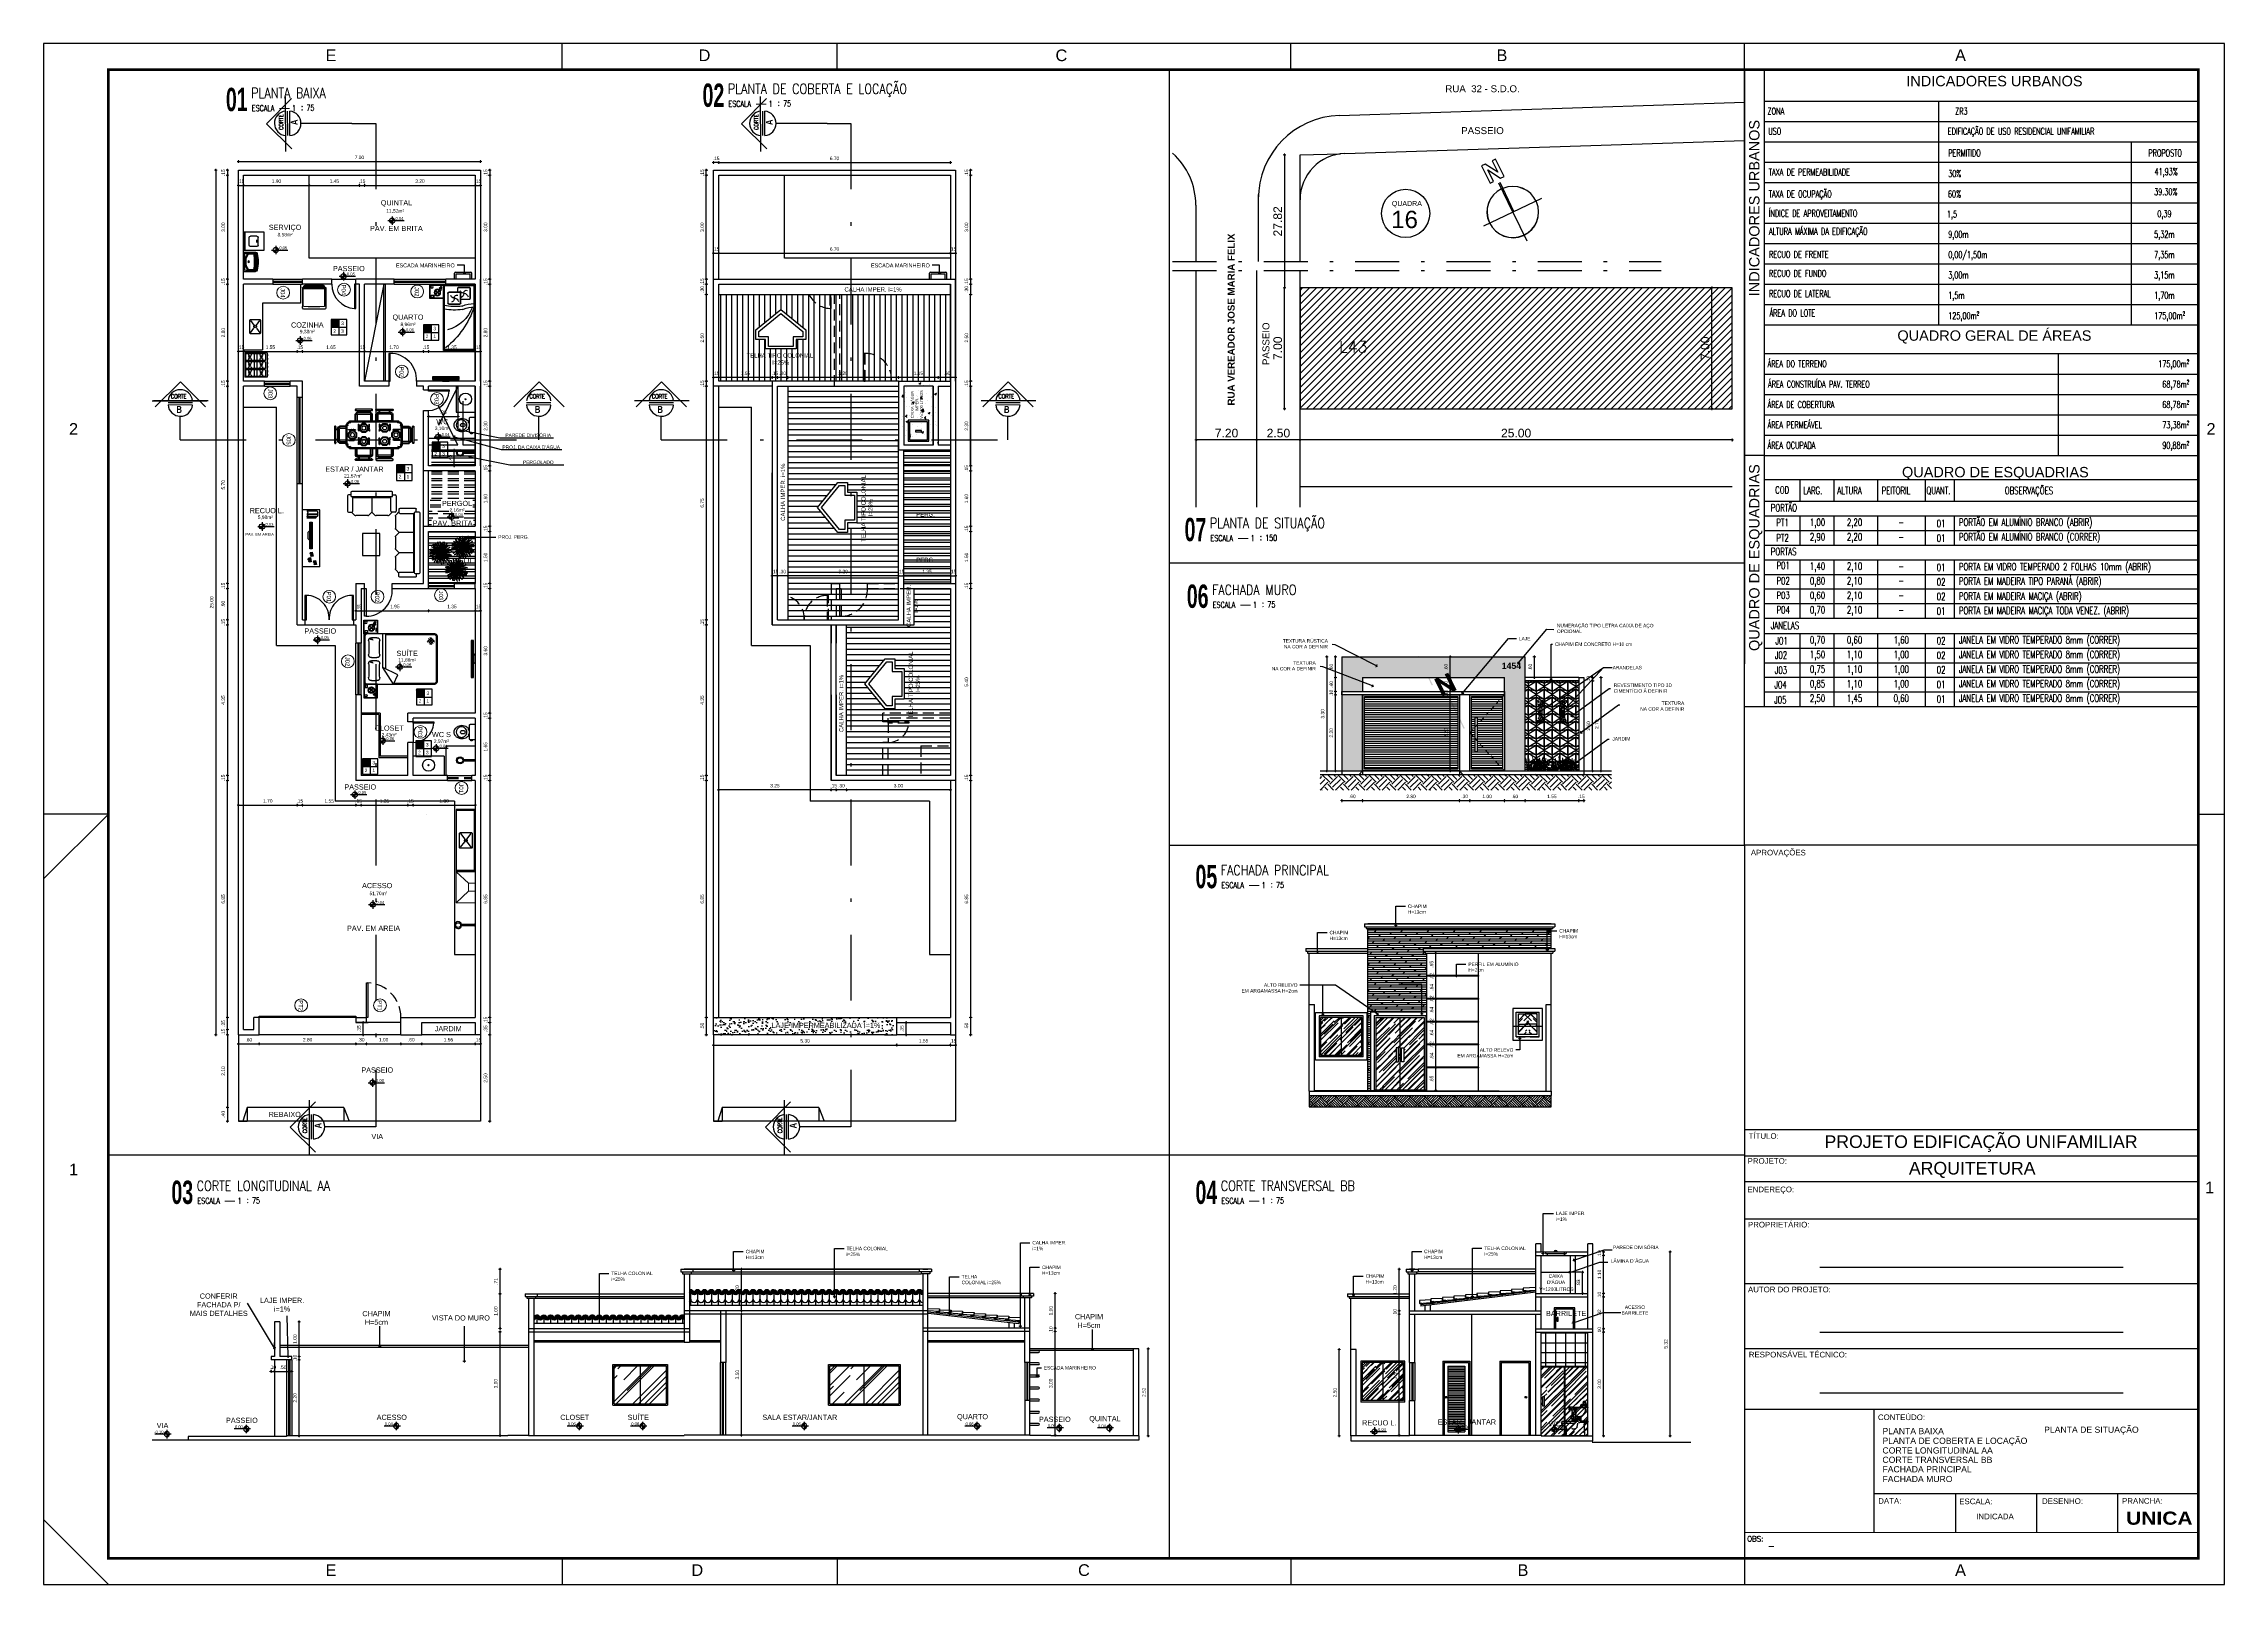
# Model space of a CAD drawing. Header units: millimetres. Extents: x 1540 to 1603, y 509.1 to 598.2.
# Drawn here: x 1540 to 1603, y 509.1 to 553.7 of the extents above; entities that cross this region are included whole.
import ezdxf
from ezdxf.enums import TextEntityAlignment as Align

# ---------------------------------------------------------------- set-up
doc = ezdxf.new("R2010")
doc.units = ezdxf.units.MM
for name, pattern in [('CONTINU', [0]), ('DASHDOT2', [12.7, 6.35, -3.175, 0, -3.175]), ('HIDDEN', [9.525, 6.35, -3.175]), ('HIDDEN2', [0.1875, 0.125, -0.0625])]:
    doc.linetypes.add(name, pattern=pattern)
for name, color, linetype in [('0-COTAS', 8, 'Continuous'), ('0-L. PISO', 4, 'Continuous'), ('0-TEXTO 01', 230, 'Continuous'), ('01', 4, 'Continuous'), ('02', 2, 'Continuous'), ('A-LAY-9', 4, 'Continuous'), ('a-pem-08', 8, 'Continuous'), ('a-pem-m', 6, 'Continuous'), ('A-PEN-08', 8, 'Continuous'), ('A-PEN-09', 9, 'Continuous'), ('A-PEN-B', 5, 'Continuous'), ('A-PEN-C', 4, 'Continuous'), ('A-PEN-G', 3, 'Continuous'), ('A-PEN-M', 6, 'Continuous'), ('A-PEN-R', 1, 'Continuous'), ('A-PEN-V2', 106, 'Continuous'), ('A-PEN-W', 7, 'Continuous'), ('A-PEN-Y', 2, 'Continuous'), ('BANHEIRO', 6, 'Continuous'), ('BANHO_COZINHA', 7, 'Continuous'), ('Calçada', 1, 'Continuous'), ('CANTOS', 9, 'HIDDEN'), ('COTA', 2, 'Continuous'), ('COZINHA', 6, 'Continuous'), ('E-TXT-G', 3, 'Continuous'), ('E-TXT-Y', 2, 'Continuous'), ('EQUIP_I', 13, 'Continuous'), ('GRANITO', 41, 'Continuous'), ('L-Cortes', 2, 'Continuous'), ('L-Texto', 30, 'Continuous'), ('LINHA02', 30, 'Continuous'), ('MOBIL', 7, 'Continuous'), ('MOBIL_I', 13, 'Continuous'), ('MOLHO', 9, 'Continuous'), ('MÓVEIS', 6, 'Continuous'), ('NIVEIS', 1, 'Continuous'), ('Numero de lotes', 2, 'Continuous'), ('P2', 1, 'Continuous'), ('PISO', 43, 'Continuous'), ('PORCELANATO', 252, 'Continuous'), ('PORTAS', 3, 'Continuous'), ('QUADRA', 4, 'Continuous'), ('TEXTO', 3, 'Continuous'), ('UNIDADE', 4, 'Continuous'), ('VEGET-001', 85, 'Continuous')]:
    doc.layers.add(name, color=color, linetype=linetype)
for name, color, linetype, lineweight in [('A-TXT-G', 3, 'Continuous', 30), ('BLOCOS', 4, 'Continuous', 9), ('COTAS', 53, 'Continuous', 9), ('E-TXT-W', 7, 'Continuous', 20)]:
    doc.layers.add(name, color=color, linetype=linetype, lineweight=lineweight)
doc.styles.add('ADITIVOCAD', font='ROMANS.shx')
doc.styles.add('arcad1', font='romans.shx')
doc.styles.add('ARIAL', font='arial.ttf', dxfattribs={"height": 2})
doc.styles.add('ARIALB', font='')
doc.styles.add('CARIMBO_DADOS', font='arial.ttf', dxfattribs={"height": 0.1})
doc.styles.add('REG140', font='romans.shx', dxfattribs={"width": 0.8, "height": 0.35})
doc.styles.add('REG60', font='romans.shx', dxfattribs={"width": 0.8, "height": 0.15})
doc.styles.add('REG80', font='romans.shx', dxfattribs={"width": 0.8, "height": 0.1})
doc.styles.add('REGUA80', font='arial.ttf', dxfattribs={"height": 1})
doc.styles.add('SANSSERIF2', font='sanssb__.ttf', dxfattribs={"width": 0.8})
doc.styles.add('STYLE1', font='sanss___.ttf')
doc.styles.add('T20', font='PORT2', dxfattribs={"height": 0.2})
doc.styles.add('TEXT', font='arial.ttf')
doc.styles.add('WMF-ARIAL0', font='arial.ttf')
doc.styles.get('ARIALB').set_extended_font_data('Arial Black')
doc.dimstyles.new('COTAS_EXTERNAS', dxfattribs={"dimtxt": 0.1, "dimasz": 0.01, "dimexe": 0, "dimexo": 0, "dimgap": 0.07, "dimtad": 1, "dimzin": 5, "dimdsep": 46, "dimtxsty": 'CARIMBO_DADOS', "dimblk1": 'CIRCULOS', "dimblk2": 'CIRCULOS', "dimsah": 1, "dimcen": 0, "dimse1": 1, "dimse2": 1, "dimclrd": 8, "dimclre": 8, "dimclrt": 230, "dimadec": 0, "dimazin": 0, "dimtfac": 100, "dimtix": 1, "dimtmove": 2, "dimatfit": 3, "dimldrblk": 'CIRCULOS', "dimfxl": 1, "dimtolj": 1, "dimtzin": 5, "dimarcsym": 0})
doc.dimstyles.get("Standard").update_dxf_attribs({"dimtxt": 0.18, "dimasz": 0.18, "dimexe": 0.18, "dimexo": 0.0625, "dimgap": 0.09, "dimtad": 0, "dimtih": 1, "dimtoh": 1, "dimdec": 4, "dimzin": 0, "dimdsep": 46, "dimtxsty": 'Standard', "dimcen": 0.09, "dimadec": 0, "dimazin": 0, "dimtfac": 1, "dimtdec": 4, "dimtofl": 0, "dimtmove": 0, "dimatfit": 3, "dimfxl": 1, "dimtolj": 1, "dimtzin": 0, "dimarcsym": 0})
pattern_1 = [(45, (-2217.12806, 331.7342), (0.150868303, 0.402315474), [2.667, -0.3556, 0.889, -0.1778]), (45, (-2217.0237, 331.96428), (-0.292935955, 0.041488783), [0.5334, -0.058674, 1.0668, -0.13335]), (45, (-2217.17206, 331.90393), (0.5695278432, 0.737997448), [1.4224, -0.24892, 0.7112, -0.1778])]
pattern_2 = [(45, (-2218.33353, 344.48192), (0.150868303, 0.402315474), [2.667, -0.3556, 0.889, -0.1778]), (45, (-2218.22918, 344.712), (-0.292935955, 0.041488783), [0.5334, -0.058674, 1.0668, -0.13335]), (45, (-2218.37753, 344.65165), (0.5695278432, 0.737997448), [1.4224, -0.24892, 0.7112, -0.1778])]
pattern_3 = [(45, (-2218.33353, 341.71663), (0.150868303, 0.402315474), [2.667, -0.3556, 0.889, -0.1778]), (45, (-2218.22918, 341.9467), (-0.292935955, 0.041488783), [0.5334, -0.058674, 1.0668, -0.13335]), (45, (-2218.37753, 341.88635), (0.5695278432, 0.737997448), [1.4224, -0.24892, 0.7112, -0.1778])]
pattern_4 = [(135, (5384.12952, 344.48192), (-0.150868303, 0.402315474), [2.667, -0.3556, 0.889, -0.1778]), (135, (5384.02517, 344.712), (0.292935955, 0.041488783), [0.5334, -0.058674, 1.0668, -0.13335]), (135, (5384.17353, 344.65165), (-0.5695278432, 0.737997448), [1.4224, -0.24892, 0.7112, -0.1778])]
pattern_5 = [(7e-15, (-2519.20092, 361.37498), (0, 0.15875), [])]
pattern_6 = [(45, (1576.89077, 532.08248), (3e-17, 0.449013), [0.3175, -0.3175]), (45, (1576.80658, 532.16667), (3e-17, 0.449013), [0.3175, -0.3175]), (45, (1576.7224, 532.25086), (3e-17, 0.449013), [0.3175, -0.3175]), (135, (1576.7224, 532.307), (-0.449013, 3e-17), [0.3175, -0.3175]), (135, (1576.80658, 532.39117), (-0.449013, 3e-17), [0.3175, -0.3175]), (135, (1576.89077, 532.47536), (-0.449013, 3e-17), [0.3175, -0.3175])]

# ---------------------------------------------------------------- blocks, each defined once
blk = doc.blocks.new('cotas')
at = {"layer": 'L-Texto'}
h = blk.add_hatch(color=6, dxfattribs=at)
h.paths.add_polyline_path([(0.13, 0, 0.414214), (0, 0.13), (0, 0)])
h.paths.add_polyline_path([(0, 0), (-0.13, 0, 0.414214), (0, -0.13)])
for p, q in [((-0.22, 0), (0.62, 0)), ((0, 0.22), (0, -0.22))]:
    blk.add_line(p, q, dxfattribs=at)
blk.add_circle((0, 0), 0.135, dxfattribs=at)
at = {"layer": 'L-Texto', "color": 6, "style": 'T20'}
blk.add_attdef('COTA', (0.17, 0.04), '', height=0.15, dxfattribs=at)
blk = doc.blocks.new('CIRCULOS')
at = {"layer": 'COTAS'}
for p, q in [((-4, 0), (4, 0)), ((0, 4), (0, -4))]:
    blk.add_line(p, q, dxfattribs=at)
for radius in [2, 1]:
    blk.add_circle((0, 0), radius, dxfattribs=at)
blk = doc.blocks.new('*D583')
at = {"layer": 'A-TXT-G', "color": 8, "lineweight": -2, "ltscale": 0.05}
blk.add_line((1571.921, 513.418), (1571.921, 515.918), dxfattribs=at)
at = {"layer": 'Defpoints', "color": 0, "ltscale": 0.05}
for p in [(1571.65, 515.928), (1571.921, 515.928), (1571.65, 513.408)]:
    blk.add_point(p, dxfattribs=at)
at = {"layer": 'A-TXT-G', "color": 8, "lineweight": -2, "ltscale": 0.05, "xscale": 0.01, "yscale": 0.01, "zscale": 0.01}
for p, rotation in [((1571.921, 515.928), 90), ((1571.921, 513.408), 270)]:
    blk.add_blockref('CIRCULOS', p, dxfattribs=dict(at, rotation=rotation))
at = {"layer": 'A-TXT-G', "color": 230, "ltscale": 0.05, "insert": (1571.8, 514.668), "char_height": 0.1, "attachment_point": 5, "rotation": 90, "style": 'CARIMBO_DADOS'}
blk.add_mtext('\\A1;2.52', dxfattribs=at)
blk = doc.blocks.new('*D584')
at = {"layer": 'BANHEIRO', "color": 8, "lineweight": -2, "ltscale": 0.05}
blk.add_line((1547.363, 513.418), (1547.363, 515.598), dxfattribs=at)
at = {"layer": 'Defpoints', "color": 0, "ltscale": 0.05}
for p in [(1547.132, 515.608), (1547.363, 515.608), (1547.15, 513.408)]:
    blk.add_point(p, dxfattribs=at)
at = {"layer": 'BANHEIRO', "color": 8, "lineweight": -2, "ltscale": 0.05, "xscale": 0.01, "yscale": 0.01, "zscale": 0.01}
for p, rotation in [((1547.363, 515.608), 90), ((1547.363, 513.408), 270)]:
    blk.add_blockref('CIRCULOS', p, dxfattribs=dict(at, rotation=rotation))
at = {"layer": 'BANHEIRO', "color": 230, "ltscale": 0.05, "insert": (1547.242, 514.508), "char_height": 0.1, "attachment_point": 5, "rotation": 90, "style": 'CARIMBO_DADOS'}
blk.add_mtext('\\A1;2.20', dxfattribs=at)
blk = doc.blocks.new('A$C387B19CA')
at = {"layer": 'COTA'}
for p, q in [((0.344, 0.656), (0.218, 0.438)), ((0.616, 0.676), (0.67, 0.676))]:
    blk.add_line(p, q, dxfattribs=at)
at = {"layer": 'EQUIP_I'}
blk.add_lwpolyline([(0.494, 0.781), (0.66, 0.781)], dxfattribs=at)
for points in [[(0.33, 0.33, 0.006887), (0.325, 0.329, 0.004583), (0.315, 0.326, -0.003714), (0.305, 0.324, -0.008359), (0.295, 0.322, -0.009108), (0.285, 0.32, -0.013927), (0.278, 0.32, -0.009581), (0.277, 0.32, -0.004842), (0.275, 0.32), (0.206, 0.32), (0.138, 0.32), (0.001, 0.32)], [(0.405, 0.33), (0.404, 0.32), (0.403, 0.31), (0.402, 0.3), (0.399, 0.28), (0.398, 0.27), (0.396, 0.26), (0.394, 0.25), (0.391, 0.24), (0.389, 0.23, 0.022928), (0.385, 0.22, 0.025878), (0.38, 0.21, 0.012643), (0.375, 0.204, 0.011611), (0.371, 0.2, 0.018528), (0.359, 0.19, 0.037881), (0.345, 0.183, 0.014486), (0.335, 0.18, 0.023129), (0.305, 0.176, 0.002636), (0.295, 0.176, 0.020252), (0.285, 0.176, 0.057764), (0.275, 0.18, 0.081422), (0.265, 0.189), (0.262, 0.194)]]:
    blk.add_lwpolyline(points, format="xyb", dxfattribs=at)
at = {"layer": 'GRANITO'}
for points, knots in [([(0.179, 0.681), (0.186, 0.681), (0.208, 0.681), (0.241, 0.699), (0.277, 0.717), (0.29, 0.737), (0.294, 0.746)], [0.0020846, 0.0020846, 0.0020846, 0.0020846, 0.0231869, 0.0681169, 0.1119653, 0.1400822, 0.1400822, 0.1400822, 0.1400822]), ([(0.179, 0.696), (0.187, 0.696), (0.204, 0.696), (0.239, 0.703), (0.237, 0.728), (0.234, 0.746)], [0.00602884, 0.00602884, 0.00602884, 0.00602884, 0.03136453, 0.05637071, 0.09950438, 0.09950438, 0.09950438, 0.09950438])]:
    blk.add_open_spline(points, degree=3, knots=knots, dxfattribs=at)
at = {"layer": 'LINHA02'}
for p, q in [((0.414, 0.477), (0.455, 0.477)), ((0.414, 0.396), (0.414, 0.477)), ((0.455, 0.477), (0.455, 0.408)), ((0.66, 0.346), (0.464, 0.346)), ((0.475, 0.388), (0.66, 0.388)), ((0.49, 0.388), (0.49, 0.346)), ((0.67, 0.378), (0.67, 0.356))]:
    blk.add_line(p, q, dxfattribs=at)
blk.add_lwpolyline([(0.41, 0.501), (0.459, 0.501), (0.459, 0.48), (0.41, 0.48)], close=True, dxfattribs=at)
for centre, radius, start, end in [((0.464, 0.396), 0.05, 180, 270), ((0.475, 0.408), 0.02, 180, 270), ((0.66, 0.378), 0.01, 0, 90), ((0.66, 0.356), 0.01, 270, 360)]:
    blk.add_arc(centre, radius, start, end, dxfattribs=at)
at = {"layer": 'MOBIL'}
blk.add_lwpolyline([(0.32, 0.746), (0.179, 0.746), (0.179, 0.676), (0.32, 0.676)], dxfattribs=at)
for start, end in [(181.9347, 217.7798), (248.2406, 15.6623)]:
    blk.add_arc((0.435, 0.682), 0.181, start, end, dxfattribs=at)
for p in [(0.185, 0.742), (0.185, 0.737), (0.187, 0.715), (0.202, 0.717), (0.203, 0.737), (0.204, 0.739), (0.287, 0.721), (0.298, 0.683), (0.304, 0.703), (0.304, 0.68), (0.314, 0.684), (0.557, 0.73)]:
    blk.add_point(p, dxfattribs=at)
at = {"layer": 'MOBIL_I'}
for p, q in [((0.615, 0.781), (0.61, 0.746)), ((0.617, 0.781), (0.612, 0.746)), ((0.619, 0.781), (0.614, 0.746)), ((0.628, 0.79), (0.621, 0.79)), ((0.63, 0.781), (0.635, 0.746)), ((0.633, 0.781), (0.638, 0.746)), ((0.634, 0.781), (0.639, 0.746)), ((0.315, 0.432), (0.306, 0.39))]:
    blk.add_line(p, q, dxfattribs=at)
for points in [[(0.308, 0.398), (0.35, 0.404), (0.388, 0.41), (0.364, 0.535), (0.367, 0.603)], [(0.621, 0.79), (0.592, 0.798), (0.594, 0.804), (0.623, 0.795), (0.627, 0.795)], [(0.628, 0.79), (0.658, 0.798), (0.656, 0.804), (0.627, 0.795), (0.623, 0.795)]]:
    blk.add_lwpolyline(points, dxfattribs=at)
for points in [[(0.345, 0.676), (0.335, 0.676), (0.335, 0.626), (0.345, 0.626)], [(0.345, 0.616), (0.335, 0.616), (0.335, 0.626), (0.345, 0.626)], [(0.54, 0.856), (0.565, 0.856), (0.565, 0.851), (0.54, 0.851)], [(0.64, 0.746), (0.61, 0.746), (0.615, 0.781), (0.635, 0.781)], [(0.632, 0.782), (0.617, 0.782), (0.617, 0.787), (0.632, 0.787)], [(0.627, 0.797), (0.623, 0.797), (0.623, 0.796), (0.627, 0.796)]]:
    blk.add_lwpolyline(points, close=True, dxfattribs=at)
for points in [[(0.494, 0.746, -0.000284), (0.494, 0.781, -0.000001), (0.494, 0.782), (0.494, 0.782, -0.00842), (0.494, 0.782, -0.000045), (0.494, 0.784, -0.002023), (0.495, 0.79, -0.002456), (0.495, 0.795, -0.093603), (0.496, 0.798, -0.044244), (0.5, 0.805, -0.036238), (0.505, 0.811, -0.042651), (0.51, 0.815, -0.018621), (0.513, 0.817, -0.035465), (0.515, 0.818, -0.050348), (0.52, 0.819, -0.049389), (0.525, 0.82), (0.557, 0.82), (0.584, 0.82), (0.616, 0.82)], [(0.632, 0.82), (0.642, 0.82, -0.198912), (0.655, 0.815, -0.198912), (0.66, 0.802), (0.66, 0.746)], [(0.66, 0.676), (0.66, 0.398, -0.155598), (0.657, 0.388)], [(0.656, 0.327), (0.621, 0.319), (0.585, 0.311, 0.027899), (0.583, 0.311, 0.018264), (0.581, 0.31, 0.10894), (0.578, 0.308, 0.082013), (0.575, 0.304, 0.013965), (0.574, 0.301, 0.028909), (0.574, 0.3, 0.011443), (0.573, 0.298, 0.062864), (0.573, 0.297), (0.577, 0.224), (0.581, 0.151), (0.585, 0.078), (0.589, 0.005, -0.205904), (0.587, 0.002, -0.205904), (0.584, 0), (0.468, 0), (0.352, 0), (0.236, 0), (0.12, 0, -0.208853), (0.117, 0.002, -0.208853), (0.115, 0.005), (0.119, 0.05), (0.122, 0.094), (0.126, 0.139), (0.129, 0.183, 0.036932), (0.129, 0.185, 0.018479), (0.129, 0.19, 0.024946), (0.128, 0.193, 0.012299), (0.126, 0.2, 0.021587), (0.124, 0.205, 0.024048), (0.122, 0.21, 0.049556), (0.119, 0.215, 0.042979), (0.114, 0.22, 0.015801), (0.109, 0.224, 0.022353), (0.105, 0.227, 0.007807), (0.101, 0.229, 0.02443), (0.1, 0.23, 0.030091), (0.098, 0.231, -0.028107), (0.095, 0.232, -0.013367), (0.09, 0.234, 0.0114), (0.085, 0.237, 0.012062), (0.079, 0.24, -0.017321), (0.075, 0.241, -0.009788), (0.072, 0.243, -0.004949), (0.065, 0.247, -0.004446), (0.057, 0.252, -0.017578), (0.055, 0.253), (0.045, 0.26), (0.035, 0.267, -0.023446), (0.031, 0.27, -0.013276), (0.025, 0.275, -0.018849), (0.019, 0.282, -0.024918), (0.015, 0.286, -0.004479), (0.014, 0.288, -0.005376), (0.013, 0.29, -0.014583), (0.01, 0.293, -0.007746), (0.007, 0.3, -0.021648), (0.004, 0.305, -0.023308), (0.002, 0.31, -0.077991), (0.001, 0.315, 0.088628), (0, 0.319, 0.022265), (0, 0.32, -0.061634), (0, 0.32, -0.067517), (0, 0.32, -0.027266), (0, 0.321, -0.010095), (0.001, 0.325, 0.002071), (0.005, 0.345, 0.003933), (0.007, 0.359, -0.005295), (0.01, 0.369, -0.171286), (0.014, 0.377, -0.174415), (0.022, 0.38), (0.178, 0.38), (0.334, 0.38), (0.417, 0.38)], [(0.5, 0.405, -0.01696), (0.498, 0.455, -0.000454), (0.497, 0.512, -0.000454)], [(0.505, 0.388, -0.094446), (0.5, 0.405)], [(0.66, 0.346), (0.66, 0.332, -0.171736), (0.659, 0.328, -0.171736), (0.656, 0.327)]]:
    blk.add_lwpolyline(points, format="xyb", dxfattribs=at)
for centre, radius, start, end in [((0.41, 0.555), 0.11, 135.3705, 216.3426), ((0.581, 0.861), 0.0359, 54.5976, 189.0245), ((0.581, 0.861), 0.0209, 54.5976, 195.6364), ((0.576, 0.848), 0.0349, 30.1461, 69.1334), ((0.581, 0.852), 0.0439, 30.1432, 67.0885), ((0.414, 0.799), 0.203, 359.4227, 20.0413), ((0.453, 0.804), 0.18, 357.7603, 25.5058), ((0.298, -0.187), 0.609, 83.6956, 90.661)]:
    blk.add_arc(centre, radius, start, end, dxfattribs=at)
blk.add_spline([(0.33, 0.644), (0.292, 0.571), (0.3, 0.516), (0.291, 0.419)], degree=3, dxfattribs=at)
blk.add_open_spline([(0.32, 0.641), (0.329, 0.639), (0.332, 0.639), (0.335, 0.638)], degree=3, dxfattribs=at)
blk.add_open_spline([(0.345, 0.635), (0.354, 0.632), (0.37, 0.624), (0.371, 0.591), (0.342, 0.525), (0.352, 0.459), (0.361, 0.407)], degree=3, knots=[0.2062702, 0.2062702, 0.2062702, 0.2062702, 0.2330268, 0.2556876, 0.2945671, 0.4480447, 0.4480447, 0.4480447, 0.4480447], dxfattribs=at)
at = {"layer": 'PISO'}
for p, q in [((0.27, 0.38), (0.27, 0.606)), ((0.41, 0.496), (0.371, 0.496)), ((0.498, 0.496), (0.459, 0.496)), ((0.47, 0.388), (0.47, 0.504)), ((0.67, 0.496), (0.66, 0.496))]:
    blk.add_line(p, q, dxfattribs=at)
at = {"layer": 'PORCELANATO'}
for points in [[(0.08, 0.228), (0.08, 0.206), (0.087, 0.225)], [(0.087, 0.225), (0.08, 0.206), (0.106, 0.213)], [(0.106, 0.213), (0.08, 0.206), (0.112, 0.206)]]:
    blk.add_solid(points, dxfattribs=at)
at = {"layer": 'UNIDADE'}
for p, q in [((0.32, 0.731), (0.67, 0.731)), ((0.335, 0.676), (0.335, 0.731))]:
    blk.add_line(p, q, dxfattribs=at)
for points in [[(0.385, 0.676), (0.32, 0.676), (0.32, 0.746), (0.67, 0.746), (0.67, 0.731)], [(0.385, 0.676), (0.385, 0.691), (0.335, 0.691)]]:
    blk.add_lwpolyline(points, dxfattribs=at)
blk = doc.blocks.new('*D585')
at = {"color": 8, "lineweight": -2, "ltscale": 0.05}
blk.add_line((1577.444, 513.418), (1577.444, 515.898), dxfattribs=at)
at = {"layer": 'Defpoints', "color": 0, "ltscale": 0.05}
for p in [(1577.444, 515.908), (1577.783, 515.908), (1577.783, 513.408)]:
    blk.add_point(p, dxfattribs=at)
at = {"color": 8, "lineweight": -2, "ltscale": 0.05, "xscale": 0.01, "yscale": 0.01, "zscale": 0.01}
for p, rotation in [((1577.444, 515.908), 90), ((1577.444, 513.408), 270)]:
    blk.add_blockref('CIRCULOS', p, dxfattribs=dict(at, rotation=rotation))
at = {"color": 230, "ltscale": 0.05, "insert": (1577.323, 514.658), "char_height": 0.1, "attachment_point": 5, "rotation": 90, "style": 'CARIMBO_DADOS'}
blk.add_mtext('\\A1;2.50', dxfattribs=at)
blk = doc.blocks.new('*D586')
at = {"color": 8, "lineweight": -2, "ltscale": 0.05}
blk.add_line((1585.091, 513.418), (1585.091, 516.398), dxfattribs=at)
at = {"layer": 'Defpoints', "color": 0, "ltscale": 0.05}
for p in [(1584.783, 516.408), (1585.091, 516.408), (1584.783, 513.408)]:
    blk.add_point(p, dxfattribs=at)
at = {"color": 8, "lineweight": -2, "ltscale": 0.05, "xscale": 0.01, "yscale": 0.01, "zscale": 0.01}
for p, rotation in [((1585.091, 516.408), 90), ((1585.091, 513.408), 270)]:
    blk.add_blockref('CIRCULOS', p, dxfattribs=dict(at, rotation=rotation))
at = {"color": 230, "ltscale": 0.05, "insert": (1584.97, 514.908), "char_height": 0.1, "attachment_point": 5, "rotation": 90, "style": 'CARIMBO_DADOS'}
blk.add_mtext('\\A1;3.00', dxfattribs=at)
blk = doc.blocks.new('*D587')
at = {"color": 8, "lineweight": -2, "ltscale": 0.05}
for p, q in [((1585.091, 516.518), (1585.091, 516.528)), ((1585.091, 516.408), (1585.091, 516.508)), ((1585.091, 516.398), (1585.091, 516.388))]:
    blk.add_line(p, q, dxfattribs=at)
at = {"layer": 'Defpoints', "color": 0, "ltscale": 0.05}
for p in [(1584.783, 516.508), (1584.783, 516.408), (1585.091, 516.508)]:
    blk.add_point(p, dxfattribs=at)
at = {"color": 8, "lineweight": -2, "ltscale": 0.05, "xscale": 0.01, "yscale": 0.01, "zscale": 0.01}
for p, rotation in [((1585.091, 516.508), 270), ((1585.091, 516.408), 90)]:
    blk.add_blockref('CIRCULOS', p, dxfattribs=dict(at, rotation=rotation))
at = {"color": 230, "ltscale": 0.05, "insert": (1584.97, 516.458), "char_height": 0.1, "attachment_point": 5, "rotation": 90, "style": 'CARIMBO_DADOS'}
blk.add_mtext('\\A1;.10', dxfattribs=at)
blk = doc.blocks.new('*D588')
at = {"color": 8, "lineweight": -2, "ltscale": 0.05}
blk.add_line((1585.091, 516.518), (1585.091, 517.418), dxfattribs=at)
at = {"layer": 'Defpoints', "color": 0, "ltscale": 0.05}
for p in [(1584.633, 517.428), (1585.091, 517.428), (1584.783, 516.508)]:
    blk.add_point(p, dxfattribs=at)
at = {"color": 8, "lineweight": -2, "ltscale": 0.05, "xscale": 0.01, "yscale": 0.01, "zscale": 0.01}
for p, rotation in [((1585.091, 517.428), 90), ((1585.091, 516.508), 270)]:
    blk.add_blockref('CIRCULOS', p, dxfattribs=dict(at, rotation=rotation))
at = {"color": 230, "ltscale": 0.05, "insert": (1584.97, 516.968), "char_height": 0.1, "attachment_point": 5, "rotation": 90, "style": 'CARIMBO_DADOS'}
blk.add_mtext('\\A1;.92', dxfattribs=at)
blk = doc.blocks.new('*D589')
at = {"color": 8, "lineweight": -2, "ltscale": 0.05}
for p, q in [((1585.091, 517.538), (1585.091, 517.548)), ((1585.091, 517.428), (1585.091, 517.528)), ((1585.091, 517.418), (1585.091, 517.408))]:
    blk.add_line(p, q, dxfattribs=at)
at = {"layer": 'Defpoints', "color": 0, "ltscale": 0.05}
for p in [(1584.633, 517.528), (1584.633, 517.428), (1585.091, 517.528)]:
    blk.add_point(p, dxfattribs=at)
at = {"color": 8, "lineweight": -2, "ltscale": 0.05, "xscale": 0.01, "yscale": 0.01, "zscale": 0.01}
for p, rotation in [((1585.091, 517.528), 270), ((1585.091, 517.428), 90)]:
    blk.add_blockref('CIRCULOS', p, dxfattribs=dict(at, rotation=rotation))
at = {"color": 230, "ltscale": 0.05, "insert": (1584.97, 517.478), "char_height": 0.1, "attachment_point": 5, "rotation": 90, "style": 'CARIMBO_DADOS'}
blk.add_mtext('\\A1;.10', dxfattribs=at)
blk = doc.blocks.new('*D590')
at = {"color": 8, "lineweight": -2, "ltscale": 0.05}
blk.add_line((1585.091, 517.538), (1585.091, 518.618), dxfattribs=at)
at = {"layer": 'Defpoints', "color": 0, "ltscale": 0.05}
for p in [(1584.633, 518.628), (1585.091, 518.628), (1584.633, 517.528)]:
    blk.add_point(p, dxfattribs=at)
at = {"color": 8, "lineweight": -2, "ltscale": 0.05, "xscale": 0.01, "yscale": 0.01, "zscale": 0.01}
for p, rotation in [((1585.091, 518.628), 90), ((1585.091, 517.528), 270)]:
    blk.add_blockref('CIRCULOS', p, dxfattribs=dict(at, rotation=rotation))
at = {"color": 230, "ltscale": 0.05, "insert": (1584.97, 518.078), "char_height": 0.1, "attachment_point": 5, "rotation": 90, "style": 'CARIMBO_DADOS'}
blk.add_mtext('\\A1;1.10', dxfattribs=at)
blk = doc.blocks.new('*D591')
at = {"color": 8, "lineweight": -2, "ltscale": 0.05}
for p, q in [((1585.091, 518.738), (1585.091, 518.748)), ((1585.091, 518.628), (1585.091, 518.728)), ((1585.091, 518.618), (1585.091, 518.608))]:
    blk.add_line(p, q, dxfattribs=at)
at = {"layer": 'Defpoints', "color": 0, "ltscale": 0.05}
for p in [(1584.633, 518.728), (1584.633, 518.628), (1585.091, 518.728)]:
    blk.add_point(p, dxfattribs=at)
at = {"color": 8, "lineweight": -2, "ltscale": 0.05, "xscale": 0.01, "yscale": 0.01, "zscale": 0.01}
for p, rotation in [((1585.091, 518.728), 270), ((1585.091, 518.628), 90)]:
    blk.add_blockref('CIRCULOS', p, dxfattribs=dict(at, rotation=rotation))
at = {"color": 230, "ltscale": 0.05, "insert": (1584.97, 518.678), "char_height": 0.1, "attachment_point": 5, "rotation": 90, "style": 'CARIMBO_DADOS'}
blk.add_mtext('\\A1;.10', dxfattribs=at)
blk = doc.blocks.new('*D601')
at = {"layer": 'A-PEN-08', "color": 8, "lineweight": -2, "ltscale": 0.05}
blk.add_line((1553.173, 513.428), (1553.173, 516.408), dxfattribs=at)
at = {"layer": 'Defpoints', "color": 0, "ltscale": 0.05}
for p in [(1553.173, 516.418), (1554.15, 516.418), (1554.15, 513.418)]:
    blk.add_point(p, dxfattribs=at)
at = {"layer": 'A-PEN-08', "color": 8, "lineweight": -2, "ltscale": 0.05, "xscale": 0.01, "yscale": 0.01, "zscale": 0.01}
for p, rotation in [((1553.173, 516.418), 90), ((1553.173, 513.418), 270)]:
    blk.add_blockref('CIRCULOS', p, dxfattribs=dict(at, rotation=rotation))
at = {"layer": 'A-PEN-08', "color": 230, "ltscale": 0.05, "insert": (1553.052, 514.918), "char_height": 0.1, "attachment_point": 5, "rotation": 90, "style": 'CARIMBO_DADOS'}
blk.add_mtext('\\A1;3.00', dxfattribs=at)
blk = doc.blocks.new('*D602')
at = {"layer": 'A-PEN-08', "color": 8, "lineweight": -2, "ltscale": 0.05}
blk.add_line((1553.173, 516.528), (1553.173, 517.508), dxfattribs=at)
at = {"layer": 'Defpoints', "color": 0, "ltscale": 0.05}
for p in [(1553.173, 517.518), (1553.9, 517.518), (1554.15, 516.518)]:
    blk.add_point(p, dxfattribs=at)
at = {"layer": 'A-PEN-08', "color": 8, "lineweight": -2, "ltscale": 0.05, "xscale": 0.01, "yscale": 0.01, "zscale": 0.01}
for p, rotation in [((1553.173, 517.518), 90), ((1553.173, 516.518), 270)]:
    blk.add_blockref('CIRCULOS', p, dxfattribs=dict(at, rotation=rotation))
at = {"layer": 'A-PEN-08', "color": 230, "ltscale": 0.05, "insert": (1553.052, 517.018), "char_height": 0.1, "attachment_point": 5, "rotation": 90, "style": 'CARIMBO_DADOS'}
blk.add_mtext('\\A1;1.00', dxfattribs=at)
blk = doc.blocks.new('*D603')
at = {"layer": 'A-PEN-08', "color": 8, "lineweight": -2, "ltscale": 0.05}
blk.add_line((1560.156, 513.438), (1560.156, 516.918), dxfattribs=at)
at = {"layer": 'Defpoints', "color": 0, "ltscale": 0.05}
for p in [(1559.7, 516.928), (1560.156, 516.928), (1559.7, 513.428)]:
    blk.add_point(p, dxfattribs=at)
at = {"layer": 'A-PEN-08', "color": 8, "lineweight": -2, "ltscale": 0.05, "xscale": 0.01, "yscale": 0.01, "zscale": 0.01}
for p, rotation in [((1560.156, 516.928), 90), ((1560.156, 513.428), 270)]:
    blk.add_blockref('CIRCULOS', p, dxfattribs=dict(at, rotation=rotation))
at = {"layer": 'A-PEN-08', "color": 230, "ltscale": 0.05, "insert": (1560.035, 515.178), "char_height": 0.1, "attachment_point": 5, "rotation": 90, "style": 'CARIMBO_DADOS'}
blk.add_mtext('\\A1;3.50', dxfattribs=at)
blk = doc.blocks.new('*D604')
at = {"layer": 'A-PEN-08', "color": 8, "lineweight": -2, "ltscale": 0.05}
blk.add_line((1560.156, 517.038), (1560.156, 518.218), dxfattribs=at)
at = {"layer": 'Defpoints', "color": 0, "ltscale": 0.05}
for p in [(1558.4, 518.228), (1560.156, 518.228), (1559.7, 517.028)]:
    blk.add_point(p, dxfattribs=at)
at = {"layer": 'A-PEN-08', "color": 8, "lineweight": -2, "ltscale": 0.05, "xscale": 0.01, "yscale": 0.01, "zscale": 0.01}
for p, rotation in [((1560.156, 518.228), 90), ((1560.156, 517.028), 270)]:
    blk.add_blockref('CIRCULOS', p, dxfattribs=dict(at, rotation=rotation))
at = {"layer": 'A-PEN-08', "color": 230, "ltscale": 0.05, "insert": (1560.035, 517.628), "char_height": 0.1, "attachment_point": 5, "rotation": 90, "style": 'CARIMBO_DADOS'}
blk.add_mtext('\\A1;1.20', dxfattribs=at)
blk = doc.blocks.new('*D605')
at = {"layer": 'A-PEN-08', "color": 8, "lineweight": -2, "ltscale": 0.05}
blk.add_line((1569.227, 513.438), (1569.227, 516.418), dxfattribs=at)
at = {"layer": 'Defpoints', "color": 0, "ltscale": 0.05}
for p in [(1568.5, 516.428), (1569.227, 516.428), (1568.35, 513.428)]:
    blk.add_point(p, dxfattribs=at)
at = {"layer": 'A-PEN-08', "color": 8, "lineweight": -2, "ltscale": 0.05, "xscale": 0.01, "yscale": 0.01, "zscale": 0.01}
for p, rotation in [((1569.227, 516.428), 90), ((1569.227, 513.428), 270)]:
    blk.add_blockref('CIRCULOS', p, dxfattribs=dict(at, rotation=rotation))
at = {"layer": 'A-PEN-08', "color": 230, "ltscale": 0.05, "insert": (1569.105, 514.928), "char_height": 0.1, "attachment_point": 5, "rotation": 90, "style": 'CARIMBO_DADOS'}
blk.add_mtext('\\A1;3.00', dxfattribs=at)
blk = doc.blocks.new('*D606')
at = {"layer": 'A-PEN-08', "color": 8, "lineweight": -2, "ltscale": 0.05}
for p, q in [((1569.227, 516.538), (1569.227, 516.548)), ((1569.227, 516.428), (1569.227, 516.528)), ((1569.227, 516.418), (1569.227, 516.408))]:
    blk.add_line(p, q, dxfattribs=at)
at = {"layer": 'Defpoints', "color": 0, "ltscale": 0.05}
for p in [(1568.35, 516.428), (1568.5, 516.528), (1569.227, 516.528)]:
    blk.add_point(p, dxfattribs=at)
at = {"layer": 'A-PEN-08', "color": 8, "lineweight": -2, "ltscale": 0.05, "xscale": 0.01, "yscale": 0.01, "zscale": 0.01}
for p, rotation in [((1569.227, 516.528), 270), ((1569.227, 516.428), 90)]:
    blk.add_blockref('CIRCULOS', p, dxfattribs=dict(at, rotation=rotation))
at = {"layer": 'A-PEN-08', "color": 230, "ltscale": 0.05, "insert": (1569.106, 516.478), "char_height": 0.1, "attachment_point": 5, "rotation": 90, "style": 'CARIMBO_DADOS'}
blk.add_mtext('\\A1;.10', dxfattribs=at)
blk = doc.blocks.new('*D607')
at = {"layer": 'A-PEN-08', "color": 8, "lineweight": -2, "ltscale": 0.05}
blk.add_line((1569.227, 516.538), (1569.227, 517.518), dxfattribs=at)
at = {"layer": 'Defpoints', "color": 0, "ltscale": 0.05}
for p in [(1568.6, 517.528), (1569.227, 517.528), (1568.5, 516.528)]:
    blk.add_point(p, dxfattribs=at)
at = {"layer": 'A-PEN-08', "color": 8, "lineweight": -2, "ltscale": 0.05, "xscale": 0.01, "yscale": 0.01, "zscale": 0.01}
for p, rotation in [((1569.227, 517.528), 90), ((1569.227, 516.528), 270)]:
    blk.add_blockref('CIRCULOS', p, dxfattribs=dict(at, rotation=rotation))
at = {"layer": 'A-PEN-08', "color": 230, "ltscale": 0.05, "insert": (1569.106, 517.028), "char_height": 0.1, "attachment_point": 5, "rotation": 90, "style": 'CARIMBO_DADOS'}
blk.add_mtext('\\A1;1.00', dxfattribs=at)
blk = doc.blocks.new('*D608')
at = {"layer": 'A-PEN-08', "color": 8, "lineweight": -2, "ltscale": 0.05}
blk.add_line((1579.18, 513.438), (1579.18, 516.918), dxfattribs=at)
at = {"layer": 'Defpoints', "color": 0, "ltscale": 0.05}
for p in [(1579.18, 516.928), (1579.633, 516.928), (1579.633, 513.428)]:
    blk.add_point(p, dxfattribs=at)
at = {"layer": 'A-PEN-08', "color": 8, "lineweight": -2, "ltscale": 0.05, "xscale": 0.01, "yscale": 0.01, "zscale": 0.01}
for p, rotation in [((1579.18, 516.928), 90), ((1579.18, 513.428), 270)]:
    blk.add_blockref('CIRCULOS', p, dxfattribs=dict(at, rotation=rotation))
at = {"layer": 'A-PEN-08', "color": 230, "ltscale": 0.05, "insert": (1579.059, 515.178), "char_height": 0.1, "attachment_point": 5, "rotation": 90, "style": 'CARIMBO_DADOS'}
blk.add_mtext('\\A1;3.50', dxfattribs=at)
blk = doc.blocks.new('*D609')
at = {"layer": 'A-PEN-08', "color": 8, "lineweight": -2, "ltscale": 0.05}
for p, q in [((1579.18, 517.038), (1579.18, 517.048)), ((1579.18, 516.928), (1579.18, 517.028)), ((1579.18, 516.918), (1579.18, 516.908))]:
    blk.add_line(p, q, dxfattribs=at)
at = {"layer": 'Defpoints', "color": 0, "ltscale": 0.05}
for p in [(1579.18, 517.028), (1579.483, 517.028), (1579.633, 516.928)]:
    blk.add_point(p, dxfattribs=at)
at = {"layer": 'A-PEN-08', "color": 8, "lineweight": -2, "ltscale": 0.05, "xscale": 0.01, "yscale": 0.01, "zscale": 0.01}
for p, rotation in [((1579.18, 517.028), 270), ((1579.18, 516.928), 90)]:
    blk.add_blockref('CIRCULOS', p, dxfattribs=dict(at, rotation=rotation))
at = {"layer": 'A-PEN-08', "color": 230, "ltscale": 0.05, "insert": (1579.059, 516.978), "char_height": 0.1, "attachment_point": 5, "rotation": 90, "style": 'CARIMBO_DADOS'}
blk.add_mtext('\\A1;.10', dxfattribs=at)
blk = doc.blocks.new('*D610')
at = {"layer": 'A-PEN-08', "color": 8, "lineweight": -2, "ltscale": 0.05}
blk.add_line((1579.18, 517.038), (1579.18, 518.218), dxfattribs=at)
at = {"layer": 'Defpoints', "color": 0, "ltscale": 0.05}
for p in [(1579.18, 518.228), (1579.383, 518.228), (1579.483, 517.028)]:
    blk.add_point(p, dxfattribs=at)
at = {"layer": 'A-PEN-08', "color": 8, "lineweight": -2, "ltscale": 0.05, "xscale": 0.01, "yscale": 0.01, "zscale": 0.01}
for p, rotation in [((1579.18, 518.228), 90), ((1579.18, 517.028), 270)]:
    blk.add_blockref('CIRCULOS', p, dxfattribs=dict(at, rotation=rotation))
at = {"layer": 'A-PEN-08', "color": 230, "ltscale": 0.05, "insert": (1579.059, 517.628), "char_height": 0.1, "attachment_point": 5, "rotation": 90, "style": 'CARIMBO_DADOS'}
blk.add_mtext('\\A1;1.20', dxfattribs=at)
blk = doc.blocks.new('*D448')
at = {"layer": 'A-PEN-08', "color": 8, "lineweight": -2, "ltscale": 0.05}
blk.add_line((1580.238, 523.41), (1580.238, 524.042), dxfattribs=at)
at = {"layer": 'Defpoints', "color": 0, "ltscale": 0.05}
for p in [(1579.978, 524.052), (1580.238, 524.052), (1579.978, 523.4)]:
    blk.add_point(p, dxfattribs=at)
at = {"layer": 'A-PEN-08', "color": 8, "lineweight": -2, "ltscale": 0.05, "xscale": 0.01, "yscale": 0.01, "zscale": 0.01}
for p, rotation in [((1580.238, 524.052), 90), ((1580.238, 523.4), 270)]:
    blk.add_blockref('CIRCULOS', p, dxfattribs=dict(at, rotation=rotation))
at = {"layer": 'A-PEN-08', "color": 230, "ltscale": 0.05, "insert": (1580.117, 523.726), "char_height": 0.1, "attachment_point": 5, "rotation": 90, "style": 'CARIMBO_DADOS'}
blk.add_mtext('\\A1;.65', dxfattribs=at)
blk = doc.blocks.new('*D449')
at = {"layer": 'A-PEN-08', "color": 8, "lineweight": -2, "ltscale": 0.05}
blk.add_line((1580.238, 524.082), (1580.238, 524.703), dxfattribs=at)
at = {"layer": 'Defpoints', "color": 0, "ltscale": 0.05}
for p in [(1579.978, 524.713), (1580.238, 524.713), (1579.978, 524.072)]:
    blk.add_point(p, dxfattribs=at)
at = {"layer": 'A-PEN-08', "color": 8, "lineweight": -2, "ltscale": 0.05, "xscale": 0.01, "yscale": 0.01, "zscale": 0.01}
for p, rotation in [((1580.238, 524.713), 90), ((1580.238, 524.072), 270)]:
    blk.add_blockref('CIRCULOS', p, dxfattribs=dict(at, rotation=rotation))
at = {"layer": 'A-PEN-08', "color": 230, "ltscale": 0.05, "insert": (1580.117, 524.393), "char_height": 0.1, "attachment_point": 5, "rotation": 90, "style": 'CARIMBO_DADOS'}
blk.add_mtext('\\A1;.64', dxfattribs=at)
blk = doc.blocks.new('*D450')
at = {"layer": 'A-PEN-08', "color": 8, "lineweight": -2, "ltscale": 0.05}
for p, q in [((1580.238, 524.743), (1580.238, 524.753)), ((1580.238, 524.713), (1580.238, 524.733)), ((1580.238, 524.703), (1580.238, 524.693))]:
    blk.add_line(p, q, dxfattribs=at)
at = {"layer": 'Defpoints', "color": 0, "ltscale": 0.05}
for p in [(1579.978, 524.733), (1579.978, 524.713), (1580.238, 524.733)]:
    blk.add_point(p, dxfattribs=at)
at = {"layer": 'A-PEN-08', "color": 8, "lineweight": -2, "ltscale": 0.05, "xscale": 0.01, "yscale": 0.01, "zscale": 0.01}
for p, rotation in [((1580.238, 524.733), 270), ((1580.238, 524.713), 90)]:
    blk.add_blockref('CIRCULOS', p, dxfattribs=dict(at, rotation=rotation))
at = {"layer": 'A-PEN-08', "color": 230, "ltscale": 0.05, "insert": (1580.117, 524.723), "char_height": 0.1, "attachment_point": 5, "rotation": 90, "style": 'CARIMBO_DADOS'}
blk.add_mtext('\\A1;.02', dxfattribs=at)
blk = doc.blocks.new('*D451')
at = {"layer": 'A-PEN-08', "color": 8, "lineweight": -2, "ltscale": 0.05}
blk.add_line((1580.238, 524.743), (1580.238, 525.365), dxfattribs=at)
at = {"layer": 'Defpoints', "color": 0, "ltscale": 0.05}
for p in [(1579.978, 525.375), (1580.238, 525.375), (1579.978, 524.733)]:
    blk.add_point(p, dxfattribs=at)
at = {"layer": 'A-PEN-08', "color": 8, "lineweight": -2, "ltscale": 0.05, "xscale": 0.01, "yscale": 0.01, "zscale": 0.01}
for p, rotation in [((1580.238, 525.375), 90), ((1580.238, 524.733), 270)]:
    blk.add_blockref('CIRCULOS', p, dxfattribs=dict(at, rotation=rotation))
at = {"layer": 'A-PEN-08', "color": 230, "ltscale": 0.05, "insert": (1580.117, 525.054), "char_height": 0.1, "attachment_point": 5, "rotation": 90, "style": 'CARIMBO_DADOS'}
blk.add_mtext('\\A1;.64', dxfattribs=at)
blk = doc.blocks.new('*D452')
at = {"layer": 'A-PEN-08', "color": 8, "lineweight": -2, "ltscale": 0.05}
for p, q in [((1580.238, 525.405), (1580.238, 525.415)), ((1580.238, 525.375), (1580.238, 525.395)), ((1580.238, 525.365), (1580.238, 525.355))]:
    blk.add_line(p, q, dxfattribs=at)
at = {"layer": 'Defpoints', "color": 0, "ltscale": 0.05}
for p in [(1579.978, 525.395), (1579.978, 525.375), (1580.238, 525.395)]:
    blk.add_point(p, dxfattribs=at)
at = {"layer": 'A-PEN-08', "color": 8, "lineweight": -2, "ltscale": 0.05, "xscale": 0.01, "yscale": 0.01, "zscale": 0.01}
for p, rotation in [((1580.238, 525.395), 270), ((1580.238, 525.375), 90)]:
    blk.add_blockref('CIRCULOS', p, dxfattribs=dict(at, rotation=rotation))
at = {"layer": 'A-PEN-08', "color": 230, "ltscale": 0.05, "insert": (1580.117, 525.385), "char_height": 0.1, "attachment_point": 5, "rotation": 90, "style": 'CARIMBO_DADOS'}
blk.add_mtext('\\A1;.02', dxfattribs=at)
blk = doc.blocks.new('*D453')
at = {"layer": 'A-PEN-08', "color": 8, "lineweight": -2, "ltscale": 0.05}
blk.add_line((1580.238, 525.405), (1580.238, 526.027), dxfattribs=at)
at = {"layer": 'Defpoints', "color": 0, "ltscale": 0.05}
for p in [(1579.978, 526.037), (1580.238, 526.037), (1579.978, 525.395)]:
    blk.add_point(p, dxfattribs=at)
at = {"layer": 'A-PEN-08', "color": 8, "lineweight": -2, "ltscale": 0.05, "xscale": 0.01, "yscale": 0.01, "zscale": 0.01}
for p, rotation in [((1580.238, 526.037), 90), ((1580.238, 525.395), 270)]:
    blk.add_blockref('CIRCULOS', p, dxfattribs=dict(at, rotation=rotation))
at = {"layer": 'A-PEN-08', "color": 230, "ltscale": 0.05, "insert": (1580.117, 525.716), "char_height": 0.1, "attachment_point": 5, "rotation": 90, "style": 'CARIMBO_DADOS'}
blk.add_mtext('\\A1;.64', dxfattribs=at)
blk = doc.blocks.new('*D454')
at = {"layer": 'A-PEN-08', "color": 8, "lineweight": -2, "ltscale": 0.05}
for p, q in [((1580.238, 526.067), (1580.238, 526.077)), ((1580.238, 526.037), (1580.238, 526.057)), ((1580.238, 526.027), (1580.238, 526.017))]:
    blk.add_line(p, q, dxfattribs=at)
at = {"layer": 'Defpoints', "color": 0, "ltscale": 0.05}
for p in [(1579.978, 526.057), (1580.238, 526.057), (1579.978, 526.037)]:
    blk.add_point(p, dxfattribs=at)
at = {"layer": 'A-PEN-08', "color": 8, "lineweight": -2, "ltscale": 0.05, "xscale": 0.01, "yscale": 0.01, "zscale": 0.01}
for p, rotation in [((1580.238, 526.057), 270), ((1580.238, 526.037), 90)]:
    blk.add_blockref('CIRCULOS', p, dxfattribs=dict(at, rotation=rotation))
at = {"layer": 'A-PEN-08', "color": 230, "ltscale": 0.05, "insert": (1580.117, 526.047), "char_height": 0.1, "attachment_point": 5, "rotation": 90, "style": 'CARIMBO_DADOS'}
blk.add_mtext('\\A1;.02', dxfattribs=at)
blk = doc.blocks.new('*D455')
at = {"layer": 'A-PEN-08', "color": 8, "lineweight": -2, "ltscale": 0.05}
blk.add_line((1580.238, 526.067), (1580.238, 526.688), dxfattribs=at)
at = {"layer": 'Defpoints', "color": 0, "ltscale": 0.05}
for p in [(1579.978, 526.698), (1580.238, 526.698), (1579.978, 526.057)]:
    blk.add_point(p, dxfattribs=at)
at = {"layer": 'A-PEN-08', "color": 8, "lineweight": -2, "ltscale": 0.05, "xscale": 0.01, "yscale": 0.01, "zscale": 0.01}
for p, rotation in [((1580.238, 526.698), 90), ((1580.238, 526.057), 270)]:
    blk.add_blockref('CIRCULOS', p, dxfattribs=dict(at, rotation=rotation))
at = {"layer": 'A-PEN-08', "color": 230, "ltscale": 0.05, "insert": (1580.117, 526.378), "char_height": 0.1, "attachment_point": 5, "rotation": 90, "style": 'CARIMBO_DADOS'}
blk.add_mtext('\\A1;.64', dxfattribs=at)
blk = doc.blocks.new('*D456')
at = {"layer": 'A-PEN-08', "color": 8, "lineweight": -2, "ltscale": 0.05}
for p, q in [((1580.238, 526.728), (1580.238, 526.738)), ((1580.238, 526.698), (1580.238, 526.718)), ((1580.238, 526.688), (1580.238, 526.678))]:
    blk.add_line(p, q, dxfattribs=at)
at = {"layer": 'Defpoints', "color": 0, "ltscale": 0.05}
for p in [(1579.978, 526.718), (1579.978, 526.698), (1580.238, 526.718)]:
    blk.add_point(p, dxfattribs=at)
at = {"layer": 'A-PEN-08', "color": 8, "lineweight": -2, "ltscale": 0.05, "xscale": 0.01, "yscale": 0.01, "zscale": 0.01}
for p, rotation in [((1580.238, 526.718), 270), ((1580.238, 526.698), 90)]:
    blk.add_blockref('CIRCULOS', p, dxfattribs=dict(at, rotation=rotation))
at = {"layer": 'A-PEN-08', "color": 230, "ltscale": 0.05, "insert": (1580.117, 526.708), "char_height": 0.1, "attachment_point": 5, "rotation": 90, "style": 'CARIMBO_DADOS'}
blk.add_mtext('\\A1;.02', dxfattribs=at)
blk = doc.blocks.new('*D457')
at = {"layer": 'A-PEN-08', "color": 8, "lineweight": -2, "ltscale": 0.05}
blk.add_line((1580.238, 526.728), (1580.238, 527.36), dxfattribs=at)
at = {"layer": 'Defpoints', "color": 0, "ltscale": 0.05}
for p in [(1579.978, 527.37), (1580.238, 527.37), (1579.978, 526.718)]:
    blk.add_point(p, dxfattribs=at)
at = {"layer": 'A-PEN-08', "color": 8, "lineweight": -2, "ltscale": 0.05, "xscale": 0.01, "yscale": 0.01, "zscale": 0.01}
for p, rotation in [((1580.238, 527.37), 90), ((1580.238, 526.718), 270)]:
    blk.add_blockref('CIRCULOS', p, dxfattribs=dict(at, rotation=rotation))
at = {"layer": 'A-PEN-08', "color": 230, "ltscale": 0.05, "insert": (1580.117, 527.044), "char_height": 0.1, "attachment_point": 5, "rotation": 90, "style": 'CARIMBO_DADOS'}
blk.add_mtext('\\A1;.65', dxfattribs=at)
blk = doc.blocks.new('*D337')
at = {"layer": 'A-PEN-C', "color": 8, "lineweight": -2, "ltscale": 0.05}
blk.add_line((1588.225, 543.117), (1588.225, 546.597), dxfattribs=at)
at = {"layer": 'Defpoints', "color": 0, "ltscale": 0.05}
for p in [(1588.225, 546.607), (1588.812, 546.607), (1588.812, 543.107)]:
    blk.add_point(p, dxfattribs=at)
at = {"layer": 'A-PEN-C', "color": 8, "lineweight": -2, "ltscale": 0.05, "xscale": 0.01, "yscale": 0.01, "zscale": 0.01}
for p, rotation in [((1588.225, 546.607), 90), ((1588.225, 543.107), 270)]:
    blk.add_blockref('CIRCULOS', p, dxfattribs=dict(at, rotation=rotation))
at = {"layer": 'A-PEN-C', "color": 230, "ltscale": 0.05, "insert": (1588.028, 544.857), "char_height": 0.1, "attachment_point": 5, "rotation": 90, "style": 'CARIMBO_DADOS'}
blk.add_mtext('\\A1;{\\H2.5x;7.00}', dxfattribs=at)
blk = doc.blocks.new('*D338')
at = {"layer": 'A-PEN-C', "color": 8, "lineweight": -2, "ltscale": 0.05}
blk.add_line((1575.865, 543.117), (1575.865, 546.597), dxfattribs=at)
at = {"layer": 'Defpoints', "color": 0, "ltscale": 0.05}
for p in [(1575.865, 546.607), (1576.312, 546.607), (1576.312, 543.107)]:
    blk.add_point(p, dxfattribs=at)
at = {"layer": 'A-PEN-C', "color": 8, "lineweight": -2, "ltscale": 0.05, "xscale": 0.01, "yscale": 0.01, "zscale": 0.01}
for p, rotation in [((1575.865, 546.607), 90), ((1575.865, 543.107), 270)]:
    blk.add_blockref('CIRCULOS', p, dxfattribs=dict(at, rotation=rotation))
at = {"layer": 'A-PEN-C', "color": 230, "ltscale": 0.05, "insert": (1575.668, 544.857), "char_height": 0.1, "attachment_point": 5, "rotation": 90, "style": 'CARIMBO_DADOS'}
blk.add_mtext('\\A1;{\\H2.5x;7.00}', dxfattribs=at)
blk = doc.blocks.new('*D339')
at = {"layer": 'A-PEN-Y', "color": 8, "lineweight": -2, "ltscale": 0.05}
blk.add_line((1588.802, 542.205), (1576.322, 542.205), dxfattribs=at)
at = {"layer": 'Defpoints', "color": 0, "ltscale": 0.05}
for p in [(1576.312, 543.873), (1588.812, 543.107), (1576.312, 542.205)]:
    blk.add_point(p, dxfattribs=at)
at = {"layer": 'A-PEN-Y', "color": 8, "lineweight": -2, "ltscale": 0.05, "xscale": 0.01, "yscale": 0.01, "zscale": 0.01, "rotation": 180}
blk.add_blockref('CIRCULOS', (1576.312, 542.205), dxfattribs=at)
at = {"layer": 'A-PEN-Y', "color": 8, "lineweight": -2, "ltscale": 0.05, "xscale": 0.01, "yscale": 0.01, "zscale": 0.01}
blk.add_blockref('CIRCULOS', (1588.812, 542.205), dxfattribs=at)
at = {"layer": 'A-PEN-Y', "color": 230, "ltscale": 0.05, "insert": (1582.562, 542.403), "char_height": 0.1, "attachment_point": 5, "style": 'CARIMBO_DADOS'}
blk.add_mtext('\\A1;{\\H2.5x;25.00}', dxfattribs=at)
blk = doc.blocks.new('*D340')
at = {"layer": 'A-PEN-Y', "color": 8, "lineweight": -2, "ltscale": 0.05}
blk.add_line((1575.865, 550.436), (1575.865, 546.617), dxfattribs=at)
at = {"layer": 'Defpoints', "color": 0, "ltscale": 0.05}
for p in [(1576.522, 550.446), (1575.865, 546.607), (1576.312, 546.607)]:
    blk.add_point(p, dxfattribs=at)
at = {"layer": 'A-PEN-Y', "color": 8, "lineweight": -2, "ltscale": 0.05, "xscale": 0.01, "yscale": 0.01, "zscale": 0.01}
for p, rotation in [((1575.865, 550.446), 90), ((1575.865, 546.607), 270)]:
    blk.add_blockref('CIRCULOS', p, dxfattribs=dict(at, rotation=rotation))
at = {"layer": 'A-PEN-Y', "color": 230, "ltscale": 0.05, "insert": (1575.668, 548.526), "char_height": 0.1, "attachment_point": 5, "rotation": 90, "style": 'CARIMBO_DADOS'}
blk.add_mtext('\\A1;{\\H2.5x;27.82}', dxfattribs=at)
blk = doc.blocks.new('*D341')
at = {"layer": 'A-PEN-Y', "color": 8, "lineweight": -2, "ltscale": 0.05}
blk.add_line((1576.302, 542.205), (1575.072, 542.205), dxfattribs=at)
at = {"layer": 'Defpoints', "color": 0, "ltscale": 0.05}
for p in [(1575.062, 543.57), (1576.312, 543.107), (1575.062, 542.205)]:
    blk.add_point(p, dxfattribs=at)
at = {"layer": 'A-PEN-Y', "color": 8, "lineweight": -2, "ltscale": 0.05, "xscale": 0.01, "yscale": 0.01, "zscale": 0.01, "rotation": 180}
blk.add_blockref('CIRCULOS', (1575.062, 542.205), dxfattribs=at)
at = {"layer": 'A-PEN-Y', "color": 8, "lineweight": -2, "ltscale": 0.05, "xscale": 0.01, "yscale": 0.01, "zscale": 0.01}
blk.add_blockref('CIRCULOS', (1576.312, 542.205), dxfattribs=at)
at = {"layer": 'A-PEN-Y', "color": 230, "ltscale": 0.05, "insert": (1575.687, 542.403), "char_height": 0.1, "attachment_point": 5, "style": 'CARIMBO_DADOS'}
blk.add_mtext('\\A1;{\\H2.5x;2.50}', dxfattribs=at)
blk = doc.blocks.new('*D342')
at = {"layer": 'A-PEN-Y', "color": 8, "lineweight": -2, "ltscale": 0.05}
blk.add_line((1575.052, 542.205), (1573.322, 542.205), dxfattribs=at)
at = {"layer": 'Defpoints', "color": 0, "ltscale": 0.05}
for p in [(1575.062, 543.57), (1573.312, 543.064), (1573.312, 542.205)]:
    blk.add_point(p, dxfattribs=at)
at = {"layer": 'A-PEN-Y', "color": 8, "lineweight": -2, "ltscale": 0.05, "xscale": 0.01, "yscale": 0.01, "zscale": 0.01, "rotation": 180}
blk.add_blockref('CIRCULOS', (1573.312, 542.205), dxfattribs=at)
at = {"layer": 'A-PEN-Y', "color": 8, "lineweight": -2, "ltscale": 0.05, "xscale": 0.01, "yscale": 0.01, "zscale": 0.01}
blk.add_blockref('CIRCULOS', (1575.062, 542.205), dxfattribs=at)
at = {"layer": 'A-PEN-Y', "color": 230, "ltscale": 0.05, "insert": (1574.187, 542.403), "char_height": 0.1, "attachment_point": 5, "style": 'CARIMBO_DADOS'}
blk.add_mtext('\\A1;{\\H2.5x;7.20}', dxfattribs=at)
blk = doc.blocks.new('*D458')
at = {"color": 8, "lineweight": -2, "ltscale": 0.05}
blk.add_line((1584.484, 517.538), (1584.484, 518.128), dxfattribs=at)
at = {"layer": 'Defpoints', "color": 0, "ltscale": 0.05}
for p in [(1584.026, 518.138), (1584.484, 518.138), (1584.133, 517.528)]:
    blk.add_point(p, dxfattribs=at)
at = {"color": 8, "lineweight": -2, "ltscale": 0.05, "xscale": 0.01, "yscale": 0.01, "zscale": 0.01}
for p, rotation in [((1584.484, 518.138), 90), ((1584.484, 517.528), 270)]:
    blk.add_blockref('CIRCULOS', p, dxfattribs=dict(at, rotation=rotation))
at = {"color": 230, "ltscale": 0.05, "insert": (1584.363, 517.833), "char_height": 0.1, "attachment_point": 5, "rotation": 90, "style": 'CARIMBO_DADOS'}
blk.add_mtext('\\A1;.83', dxfattribs=at)
blk = doc.blocks.new('PRANCHA')
at = {"color": 1}
for p, q in [((20, 58.4), (20, 59.4)), ((30.6, 58.4), (30.6, 59.4)), ((48.1, 58.4), (48.1, 59.4)), ((65.6, 58.4), (65.6, 59.4)), ((2.5, 29.7), (0, 27.2)), ((2.5, 29.7), (0, 29.7)), ((83.1, 29.7), (84.1, 29.7)), ((2.5, 0), (0, 2.5)), ((20, 1), (20, 0)), ((30.6, 1), (30.6, 0)), ((48.1, 1), (48.1, 0)), ((65.6, 1), (65.6, 0)), ((65.6, 1), (65.6, 0))]:
    blk.add_line(p, q, dxfattribs=at)
blk.add_lwpolyline([(0, 0), (84.1, 0), (84.1, 59.4), (0, 59.4)], close=True, dxfattribs=at)
at = {"color": 4, "const_width": 0.1}
blk.add_lwpolyline([(2.5, 58.4), (83.1, 58.4), (83.1, 1), (2.5, 1)], close=True, dxfattribs=at)
at = {"color": 50, "linetype": 'Continuous', "style": 'ARIAL'}
for s, p in [('E', (11.083, 58.95)), ('D', (25.487, 58.95)), ('C', (39.25, 58.95)), ('B', (56.24, 58.95)), ('A', (73.925, 58.95)), ('2', (1.154, 44.55)), ('2', (83.586, 44.55)), ('1', (1.154, 15.993)), ('1', (83.531, 15.3)), ('E', (11.083, 0.55)), ('D', (25.21, 0.55)), ('C', (40.12, 0.55)), ('B', (57.052, 0.55)), ('A', (73.925, 0.55))]:
    blk.add_text(s, height=0.45, dxfattribs=at).set_placement(p, align=Align.MIDDLE)
blk = doc.blocks.new('IND_DES')
at = {"layer": 'E-TXT-W'}
blk.add_line((0.027, -0.243), (0.198, -0.243), dxfattribs=at)
at = {"layer": 'E-TXT-G', "style": 'REG80', "width": 0.8}
for s, p in [('ESCALA', (-0.446, -0.286)), ('1', (0.243, -0.286)), (':', (0.399, -0.271))]:
    blk.add_text(s, height=0.1, dxfattribs=at).set_placement(p)
blk.add_attdef('ESCALA', (0.49, -0.281), '', height=0.1, dxfattribs=at)
at = {"layer": 'E-TXT-W', "style": 'SANSSERIF2', "width": 0.6}
blk.add_attdef('00', text='', height=0.4, dxfattribs=at).set_placement((-0.708, -0.288), align=Align.CENTER)
at = {"layer": 'E-TXT-Y', "style": 'REG140', "width": 0.8}
for tag, p in [('DESENHO', (-0.458, -0.066)), ('PROJETO', (-0.456, 0.183))]:
    blk.add_attdef(tag, p, '', height=0.175, dxfattribs=at)
blk = doc.blocks.new('*D459')
at = {"layer": 'A-PEN-B', "color": 8, "lineweight": -2, "ltscale": 0.05}
blk.add_line((1553.173, 517.528), (1553.173, 518.218), dxfattribs=at)
at = {"layer": 'Defpoints', "color": 0, "ltscale": 0.05}
for p in [(1553.173, 518.228), (1558.4, 518.228), (1553.9, 517.518)]:
    blk.add_point(p, dxfattribs=at)
at = {"layer": 'A-PEN-B', "color": 8, "lineweight": -2, "ltscale": 0.05, "xscale": 0.01, "yscale": 0.01, "zscale": 0.01}
for p, rotation in [((1553.173, 518.228), 90), ((1553.173, 517.518), 270)]:
    blk.add_blockref('CIRCULOS', p, dxfattribs=dict(at, rotation=rotation))
at = {"layer": 'A-PEN-B', "color": 230, "ltscale": 0.05, "insert": (1553.052, 517.873), "char_height": 0.1, "attachment_point": 5, "rotation": 90, "style": 'CARIMBO_DADOS'}
blk.add_mtext('\\A1;.71', dxfattribs=at)
blk = doc.blocks.new('*D460')
at = {"layer": 'A-PEN-B', "color": 8, "lineweight": -2, "ltscale": 0.05}
blk.add_line((1587.015, 513.418), (1587.015, 518.718), dxfattribs=at)
at = {"layer": 'Defpoints', "color": 0, "ltscale": 0.05}
for p in [(1584.633, 518.728), (1587.015, 518.728), (1584.783, 513.408)]:
    blk.add_point(p, dxfattribs=at)
at = {"layer": 'A-PEN-B', "color": 8, "lineweight": -2, "ltscale": 0.05, "xscale": 0.01, "yscale": 0.01, "zscale": 0.01}
for p, rotation in [((1587.015, 518.728), 90), ((1587.015, 513.408), 270)]:
    blk.add_blockref('CIRCULOS', p, dxfattribs=dict(at, rotation=rotation))
at = {"layer": 'A-PEN-B', "color": 230, "ltscale": 0.05, "insert": (1586.893, 516.068), "char_height": 0.1, "attachment_point": 5, "rotation": 90, "style": 'CARIMBO_DADOS'}
blk.add_mtext('\\A1;5.32', dxfattribs=at)
blk = doc.blocks.new('Sofá02_2')
at = {"layer": '01'}
for p, q in [((-0.603, -0.1), (-0.603, -0.125)), ((-0.578, -0.15), (0.578, -0.15)), ((-0.553, -0.575), (-0.553, -0.15)), ((-0.553, -0.175), (0.553, -0.175)), ((0.003, -0.15), (0.003, -0.599)), ((0.553, -0.575), (0.553, -0.15)), ((0.603, -0.125), (0.603, -0.1))]:
    blk.add_line(p, q, dxfattribs=at)
for centre, start, end in [((-0.578, -0.125), 180, 270), ((-0.578, -0.575), 270, 0), ((0.578, -0.575), 180, 270), ((0.578, -0.125), 270, 0)]:
    blk.add_arc(centre, 0.025, start, end, dxfattribs=at)
at = {"layer": '02'}
for p, q in [((0.578, 0), (-0.578, 0)), ((-0.703, -0.125), (-0.703, -0.575)), ((-0.678, -0.6), (-0.578, -0.6)), ((-0.603, -0.1), (-0.678, -0.1)), ((-0.603, -0.025), (-0.603, -0.1)), ((-0.583, -0.599), (-0.496, -0.685)), ((0.003, -0.599), (-0.084, -0.685)), ((0.003, -0.599), (0.089, -0.685)), ((0.588, -0.599), (0.501, -0.685)), ((0.678, -0.6), (0.578, -0.6)), ((0.603, -0.1), (0.603, -0.025)), ((0.603, -0.1), (0.678, -0.1)), ((0.703, -0.125), (0.703, -0.575)), ((-0.119, -0.7), (-0.461, -0.7)), ((0.466, -0.7), (0.124, -0.7))]:
    blk.add_line(p, q, dxfattribs=at)
for centre, radius, start, end in [((-0.678, -0.575), 0.025, 180, 270), ((-0.678, -0.125), 0.025, 90, 180), ((-0.578, -0.025), 0.025, 90, 180), ((0.578, -0.025), 0.025, 0, 90), ((0.678, -0.125), 0.025, 0, 90), ((0.678, -0.575), 0.025, 270, 0), ((-0.461, -0.65), 0.05, 225, 270), ((-0.119, -0.65), 0.05, 270, 315), ((0.124, -0.65), 0.05, 225, 270), ((0.466, -0.65), 0.05, 270, 315)]:
    blk.add_arc(centre, radius, start, end, dxfattribs=at)
blk = doc.blocks.new('Sofá02_3')
at = {"layer": '01'}
for p, q in [((-0.895, -0.1), (-0.895, -0.125)), ((-0.874, -0.6), (-0.87, -0.6)), ((-0.87, -0.15), (0.87, -0.15)), ((-0.845, -0.575), (-0.845, -0.15)), ((-0.845, -0.175), (0.845, -0.175)), ((-0.29, -0.15), (-0.29, -0.599)), ((0.295, -0.15), (0.295, -0.599)), ((0.845, -0.575), (0.845, -0.15)), ((0.895, -0.6), (0.87, -0.6)), ((0.895, -0.125), (0.895, -0.1))]:
    blk.add_line(p, q, dxfattribs=at)
for centre, start, end in [((-0.87, -0.125), 180, 270), ((-0.87, -0.575), 270, 0), ((0.87, -0.575), 180, 270), ((0.87, -0.125), 270, 0)]:
    blk.add_arc(centre, 0.025, start, end, dxfattribs=at)
at = {"layer": '02'}
for p, q in [((0.87, 0), (-0.87, 0)), ((-0.995, -0.125), (-0.995, -0.575)), ((-0.895, -0.1), (-0.97, -0.1)), ((-0.97, -0.6), (-0.874, -0.6)), ((-0.895, -0.025), (-0.895, -0.1)), ((-0.874, -0.6), (-0.789, -0.685)), ((-0.29, -0.599), (-0.376, -0.685)), ((-0.29, -0.599), (-0.204, -0.685)), ((0.295, -0.599), (0.209, -0.685)), ((0.295, -0.599), (0.381, -0.685)), ((0.895, -0.6), (0.81, -0.685)), ((0.895, -0.1), (0.895, -0.025)), ((0.895, -0.1), (0.97, -0.1)), ((0.97, -0.6), (0.895, -0.6)), ((0.995, -0.125), (0.995, -0.575)), ((-0.411, -0.7), (-0.754, -0.7)), ((0.174, -0.7), (-0.169, -0.7)), ((0.774, -0.7), (0.416, -0.7))]:
    blk.add_line(p, q, dxfattribs=at)
for centre, radius, start, end in [((-0.97, -0.125), 0.025, 90, 180), ((-0.97, -0.575), 0.025, 180, 270), ((-0.87, -0.025), 0.025, 90, 180), ((0.87, -0.025), 0.025, 0, 90), ((0.97, -0.125), 0.025, 0, 90), ((0.97, -0.575), 0.025, 270, 0), ((-0.754, -0.65), 0.05, 225, 270), ((-0.411, -0.65), 0.05, 270, 315), ((-0.169, -0.65), 0.05, 225, 270), ((0.174, -0.65), 0.05, 270, 315), ((0.416, -0.65), 0.05, 225, 270), ((0.774, -0.65), 0.05, 270, 315)]:
    blk.add_arc(centre, radius, start, end, dxfattribs=at)
blk = doc.blocks.new('MesaJantar02')
at = {"layer": '01'}
for p, q in [((0.709, 0.648), (0.689, 0.648)), ((1.008, 0.648), (0.988, 0.648)), ((1.29, 0.648), (1.31, 0.648)), ((1.589, 0.648), (1.609, 0.648)), ((0.09, 0.158), (0.09, 0.138)), ((0.12, 0.178), (0.11, 0.178)), ((0.11, 0.178), (0.11, -0.182)), ((0.12, 0.193), (0.12, 0.178)), ((0.145, 0.218), (0.16, 0.218)), ((0.145, -0.177), (0.145, 0.173)), ((0.16, 0.218), (0.16, 0.228)), ((0.34, 0.228), (0.16, 0.228)), ((0.165, 0.193), (0.34, 0.193)), ((0.336, -0.252), (0.336, 0.248)), ((0.379, 0.278), (0.356, 0.278)), ((0.356, -0.282), (0.356, 0.278)), ((0.396, 0.268), (0.366, 0.268)), ((0.366, -0.272), (0.366, 0.268)), ((0.409, 0.14), (0.409, 0.147)), ((0.412, 0.14), (0.412, 0.147)), ((0.413, 0.151), (0.488, 0.151)), ((0.413, 0.148), (0.482, 0.148)), ((0.413, 0.139), (0.482, 0.139)), ((0.413, 0.136), (0.488, 0.136)), ((0.456, 0.355), (0.456, 0.378)), ((1.842, 0.378), (0.456, 0.378)), ((0.466, 0.338), (0.466, 0.368)), ((1.832, 0.368), (0.466, 0.368)), ((0.485, 0.142), (0.485, 0.145)), ((0.488, 0.151), (0.488, 0.136)), ((0.504, 0.146), (0.544, 0.146)), ((0.504, 0.141), (0.544, 0.141)), ((0.56, 0.154), (0.606, 0.153)), ((0.56, 0.134), (0.606, 0.134)), ((0.564, 0.149), (0.564, 0.149)), ((0.564, 0.144), (0.564, 0.144)), ((0.564, 0.138), (0.564, 0.138)), ((0.567, 0.151), (0.606, 0.151)), ((0.567, 0.148), (0.606, 0.148)), ((0.567, 0.145), (0.606, 0.145)), ((0.567, 0.142), (0.606, 0.142)), ((0.567, 0.139), (0.606, 0.14)), ((0.567, 0.137), (0.606, 0.136)), ((1.098, 0.398), (0.598, 0.398)), ((0.598, 0.398), (1.098, 0.398)), ((0.609, 0.152), (0.609, 0.152)), ((0.609, 0.147), (0.609, 0.147)), ((0.609, 0.141), (0.609, 0.141)), ((0.609, 0.135), (0.609, 0.135)), ((0.629, 0.578), (0.618, 0.578)), ((0.618, 0.398), (0.618, 0.578)), ((0.629, 0.593), (0.629, 0.578)), ((0.654, 0.618), (0.669, 0.618)), ((0.654, 0.573), (0.654, 0.398)), ((0.669, 0.618), (0.669, 0.628)), ((1.028, 0.628), (0.669, 0.628)), ((0.674, 0.593), (1.023, 0.593)), ((0.688, 0.3), (0.688, 0.14)), ((0.688, 0.224), (0.703, 0.224)), ((0.691, 0.298), (0.691, 0.23)), ((0.692, 0.304), (0.699, 0.304)), ((0.694, 0.301), (0.697, 0.301)), ((0.694, 0.227), (0.697, 0.227)), ((0.7, 0.298), (0.7, 0.23)), ((0.703, 0.3), (0.703, 0.104)), ((0.988, 0.152), (0.988, 0.107)), ((0.99, 0.104), (0.99, 0.104)), ((0.991, 0.3), (0.991, 0.225)), ((1.006, 0.225), (0.991, 0.225)), ((0.991, 0.146), (0.991, 0.107)), ((0.992, 0.149), (0.992, 0.149)), ((0.994, 0.3), (0.994, 0.231)), ((0.994, 0.146), (0.994, 0.107)), ((0.995, 0.304), (1.002, 0.304)), ((0.995, 0.301), (1.002, 0.301)), ((0.995, 0.104), (0.995, 0.104)), ((0.996, 0.209), (0.996, 0.169)), ((0.997, 0.146), (0.996, 0.107)), ((0.997, 0.228), (1, 0.228)), ((0.998, 0.149), (0.998, 0.149)), ((0.999, 0.146), (1, 0.107)), ((1.001, 0.209), (1.001, 0.169)), ((1.001, 0.104), (1.001, 0.104)), ((1.002, 0.146), (1.002, 0.107)), ((1.003, 0.3), (1.003, 0.231)), ((1.004, 0.149), (1.004, 0.149)), ((1.005, 0.146), (1.005, 0.107)), ((1.006, 0.3), (1.006, 0.225)), ((1.007, 0.104), (1.007, 0.104)), ((1.008, 0.152), (1.008, 0.107)), ((1.028, 0.618), (1.028, 0.628)), ((1.043, 0.618), (1.028, 0.618)), ((1.043, 0.573), (1.043, 0.398)), ((1.068, 0.593), (1.068, 0.578)), ((1.068, 0.578), (1.078, 0.578)), ((1.078, 0.398), (1.078, 0.578)), ((1.7, 0.398), (1.2, 0.398)), ((1.7, 0.398), (1.2, 0.398)), ((1.23, 0.578), (1.22, 0.578)), ((1.22, 0.398), (1.22, 0.578)), ((1.23, 0.593), (1.23, 0.578)), ((1.255, 0.618), (1.27, 0.618)), ((1.255, 0.573), (1.255, 0.398)), ((1.27, 0.618), (1.27, 0.628)), ((1.27, 0.628), (1.629, 0.628)), ((1.624, 0.593), (1.275, 0.593)), ((1.29, 0.152), (1.29, 0.107)), ((1.291, 0.104), (1.291, 0.104)), ((1.292, 0.3), (1.292, 0.225)), ((1.292, 0.225), (1.307, 0.225)), ((1.293, 0.146), (1.293, 0.107)), ((1.294, 0.149), (1.294, 0.149)), ((1.295, 0.3), (1.295, 0.231)), ((1.303, 0.304), (1.296, 0.304)), ((1.303, 0.301), (1.296, 0.301)), ((1.296, 0.146), (1.296, 0.107)), ((1.297, 0.209), (1.297, 0.169)), ((1.297, 0.104), (1.297, 0.104)), ((1.301, 0.228), (1.298, 0.228)), ((1.299, 0.146), (1.298, 0.107)), ((1.3, 0.149), (1.3, 0.149)), ((1.301, 0.146), (1.302, 0.107)), ((1.302, 0.209), (1.302, 0.169)), ((1.303, 0.104), (1.303, 0.104)), ((1.304, 0.3), (1.304, 0.231)), ((1.304, 0.146), (1.304, 0.107)), ((1.306, 0.149), (1.306, 0.149)), ((1.307, 0.3), (1.307, 0.225)), ((1.307, 0.146), (1.307, 0.107)), ((1.308, 0.104), (1.308, 0.104)), ((1.31, 0.152), (1.31, 0.107)), ((1.594, 0.3), (1.594, 0.104)), ((1.609, 0.224), (1.594, 0.224)), ((1.597, 0.298), (1.597, 0.23)), ((1.605, 0.304), (1.598, 0.304)), ((1.603, 0.301), (1.6, 0.301)), ((1.603, 0.227), (1.6, 0.227)), ((1.606, 0.298), (1.606, 0.23)), ((1.609, 0.3), (1.609, 0.14)), ((1.629, 0.618), (1.629, 0.628)), ((1.644, 0.618), (1.629, 0.618)), ((1.644, 0.573), (1.644, 0.398)), ((1.669, 0.593), (1.669, 0.578)), ((1.669, 0.578), (1.68, 0.578)), ((1.68, 0.398), (1.68, 0.578)), ((1.689, 0.152), (1.689, 0.152)), ((1.689, 0.147), (1.689, 0.147)), ((1.689, 0.141), (1.689, 0.141)), ((1.689, 0.135), (1.689, 0.135)), ((1.738, 0.154), (1.692, 0.153)), ((1.731, 0.151), (1.692, 0.151)), ((1.731, 0.148), (1.692, 0.148)), ((1.731, 0.145), (1.692, 0.145)), ((1.731, 0.142), (1.692, 0.142)), ((1.731, 0.139), (1.692, 0.14)), ((1.731, 0.137), (1.692, 0.136)), ((1.738, 0.134), (1.692, 0.134)), ((1.734, 0.149), (1.734, 0.149)), ((1.734, 0.144), (1.734, 0.144)), ((1.734, 0.138), (1.734, 0.138)), ((1.794, 0.146), (1.754, 0.146)), ((1.794, 0.141), (1.754, 0.141)), ((1.81, 0.151), (1.81, 0.136)), ((1.885, 0.151), (1.81, 0.151)), ((1.885, 0.136), (1.81, 0.136)), ((1.813, 0.142), (1.813, 0.145)), ((1.885, 0.148), (1.816, 0.148)), ((1.885, 0.139), (1.816, 0.139)), ((1.832, 0.338), (1.832, 0.368)), ((1.842, 0.355), (1.842, 0.378)), ((1.886, 0.14), (1.886, 0.147)), ((1.889, 0.14), (1.889, 0.147)), ((1.902, 0.268), (1.932, 0.268)), ((1.919, 0.278), (1.942, 0.278)), ((1.932, -0.272), (1.932, 0.268)), ((1.942, -0.282), (1.942, 0.278)), ((1.962, -0.252), (1.962, 0.248)), ((1.962, 0.228), (2.138, 0.228)), ((2.133, 0.193), (1.962, 0.193)), ((2.138, 0.218), (2.138, 0.228)), ((2.153, 0.218), (2.138, 0.218)), ((2.153, -0.177), (2.153, 0.173)), ((2.178, 0.193), (2.178, 0.178)), ((2.178, 0.178), (2.188, 0.178)), ((2.188, 0.178), (2.188, -0.182)), ((2.208, 0.158), (2.208, 0.138)), ((0.09, -0.142), (0.09, -0.162)), ((0.12, -0.182), (0.11, -0.182)), ((0.12, -0.197), (0.12, -0.182)), ((0.145, -0.222), (0.16, -0.222)), ((0.16, -0.222), (0.16, -0.232)), ((0.34, -0.232), (0.16, -0.232)), ((0.165, -0.197), (0.34, -0.197)), ((0.379, -0.282), (0.356, -0.282)), ((0.396, -0.272), (0.366, -0.272)), ((0.409, -0.162), (0.409, -0.155)), ((0.412, -0.16), (0.412, -0.157)), ((0.413, -0.151), (0.609, -0.151)), ((0.413, -0.166), (0.573, -0.166)), ((0.415, -0.154), (0.483, -0.154)), ((0.415, -0.163), (0.483, -0.163)), ((0.456, -0.359), (0.456, -0.382)), ((1.842, -0.382), (0.456, -0.382)), ((0.466, -0.342), (0.466, -0.372)), ((1.832, -0.372), (0.466, -0.372)), ((0.486, -0.16), (0.486, -0.157)), ((0.489, -0.166), (0.489, -0.151)), ((0.598, -0.402), (1.098, -0.402)), ((1.098, -0.402), (0.598, -0.402)), ((0.618, -0.402), (0.618, -0.582)), ((0.629, -0.582), (0.618, -0.582)), ((0.629, -0.597), (0.629, -0.582)), ((0.654, -0.577), (0.654, -0.402)), ((0.654, -0.622), (0.669, -0.622)), ((0.669, -0.622), (0.669, -0.632)), ((0.674, -0.597), (1.023, -0.597)), ((0.691, -0.133), (0.692, -0.087)), ((0.693, -0.084), (0.693, -0.084)), ((0.694, -0.127), (0.694, -0.087)), ((0.694, -0.28), (0.694, -0.206)), ((0.694, -0.206), (0.709, -0.206)), ((0.696, -0.129), (0.696, -0.129)), ((0.697, -0.127), (0.697, -0.087)), ((0.697, -0.28), (0.697, -0.212)), ((0.698, -0.084), (0.698, -0.084)), ((0.705, -0.281), (0.698, -0.281)), ((0.705, -0.284), (0.698, -0.284)), ((0.699, -0.189), (0.699, -0.149)), ((0.7, -0.127), (0.7, -0.087)), ((0.703, -0.209), (0.7, -0.209)), ((0.701, -0.129), (0.701, -0.129)), ((0.703, -0.127), (0.703, -0.087)), ((0.704, -0.084), (0.704, -0.084)), ((0.704, -0.189), (0.704, -0.149)), ((0.706, -0.127), (0.705, -0.087)), ((0.706, -0.28), (0.706, -0.212)), ((0.707, -0.129), (0.707, -0.129)), ((0.708, -0.127), (0.709, -0.087)), ((0.709, -0.28), (0.709, -0.206)), ((0.71, -0.084), (0.71, -0.084)), ((0.711, -0.133), (0.711, -0.087)), ((0.996, -0.28), (0.996, -0.084)), ((1.011, -0.204), (0.996, -0.204)), ((0.999, -0.278), (0.999, -0.21)), ((1.007, -0.284), (1, -0.284)), ((1.005, -0.207), (1.002, -0.207)), ((1.005, -0.281), (1.002, -0.281)), ((1.008, -0.278), (1.008, -0.21)), ((1.011, -0.28), (1.011, -0.12)), ((1.028, -0.622), (1.028, -0.632)), ((1.043, -0.622), (1.028, -0.622)), ((1.043, -0.577), (1.043, -0.402)), ((1.068, -0.582), (1.078, -0.582)), ((1.068, -0.597), (1.068, -0.582)), ((1.078, -0.402), (1.078, -0.582)), ((1.7, -0.402), (1.2, -0.402)), ((1.7, -0.402), (1.2, -0.402)), ((1.22, -0.402), (1.22, -0.582)), ((1.23, -0.582), (1.22, -0.582)), ((1.23, -0.597), (1.23, -0.582)), ((1.255, -0.577), (1.255, -0.402)), ((1.255, -0.622), (1.27, -0.622)), ((1.27, -0.622), (1.27, -0.632)), ((1.624, -0.597), (1.275, -0.597)), ((1.287, -0.28), (1.287, -0.12)), ((1.287, -0.204), (1.302, -0.204)), ((1.29, -0.278), (1.29, -0.21)), ((1.291, -0.284), (1.298, -0.284)), ((1.293, -0.207), (1.296, -0.207)), ((1.293, -0.281), (1.296, -0.281)), ((1.299, -0.278), (1.299, -0.21)), ((1.302, -0.28), (1.302, -0.084)), ((1.587, -0.133), (1.587, -0.087)), ((1.588, -0.084), (1.588, -0.084)), ((1.59, -0.127), (1.589, -0.087)), ((1.589, -0.28), (1.589, -0.206)), ((1.604, -0.206), (1.589, -0.206)), ((1.591, -0.129), (1.591, -0.129)), ((1.592, -0.127), (1.593, -0.087)), ((1.592, -0.28), (1.592, -0.212)), ((1.593, -0.281), (1.6, -0.281)), ((1.593, -0.284), (1.6, -0.284)), ((1.594, -0.084), (1.594, -0.084)), ((1.594, -0.189), (1.594, -0.149)), ((1.595, -0.127), (1.595, -0.087)), ((1.595, -0.209), (1.598, -0.209)), ((1.597, -0.129), (1.597, -0.129)), ((1.598, -0.127), (1.598, -0.087)), ((1.599, -0.189), (1.599, -0.149)), ((1.6, -0.084), (1.6, -0.084)), ((1.601, -0.127), (1.601, -0.087)), ((1.601, -0.28), (1.601, -0.212)), ((1.602, -0.129), (1.602, -0.129)), ((1.604, -0.127), (1.604, -0.087)), ((1.604, -0.28), (1.604, -0.206)), ((1.605, -0.084), (1.605, -0.084)), ((1.607, -0.133), (1.606, -0.087)), ((1.644, -0.622), (1.629, -0.622)), ((1.629, -0.622), (1.629, -0.632)), ((1.644, -0.577), (1.644, -0.402)), ((1.669, -0.582), (1.68, -0.582)), ((1.669, -0.597), (1.669, -0.582)), ((1.68, -0.402), (1.68, -0.582)), ((1.885, -0.151), (1.689, -0.151)), ((1.885, -0.166), (1.725, -0.166)), ((1.809, -0.166), (1.809, -0.151)), ((1.812, -0.16), (1.812, -0.157)), ((1.883, -0.154), (1.815, -0.154)), ((1.883, -0.163), (1.815, -0.163)), ((1.832, -0.342), (1.832, -0.372)), ((1.842, -0.359), (1.842, -0.382)), ((1.886, -0.16), (1.886, -0.157)), ((1.889, -0.162), (1.889, -0.155)), ((1.902, -0.272), (1.932, -0.272)), ((1.919, -0.282), (1.942, -0.282)), ((2.133, -0.197), (1.962, -0.197)), ((1.962, -0.232), (2.138, -0.232)), ((2.138, -0.222), (2.138, -0.232)), ((2.153, -0.222), (2.138, -0.222)), ((2.178, -0.182), (2.188, -0.182)), ((2.178, -0.197), (2.178, -0.182)), ((2.208, -0.142), (2.208, -0.162)), ((1.028, -0.632), (0.669, -0.632)), ((0.709, -0.652), (0.689, -0.652)), ((1.008, -0.652), (0.988, -0.652)), ((1.27, -0.632), (1.629, -0.632)), ((1.29, -0.652), (1.31, -0.652)), ((1.589, -0.652), (1.609, -0.652))]:
    blk.add_line(p, q, dxfattribs=at)
for points in [[(0.689, 0.698), (0.709, 0.698, 0.414214)], [(0.988, 0.698), (1.008, 0.698, 0.414214)], [(1.31, 0.698), (1.29, 0.698, -0.414214)], [(1.609, 0.698), (1.589, 0.698, -0.414214)], [(0.04, 0.138), (0.04, 0.158, 0.414214)], [(2.258, 0.138), (2.258, 0.158, -0.414214)], [(0.04, -0.162), (0.04, -0.142, 0.414214)], [(2.258, -0.162), (2.258, -0.142, -0.414214)], [(0.689, -0.702), (0.709, -0.702, -0.414214)], [(0.988, -0.702), (1.008, -0.702, -0.414214)], [(1.31, -0.702), (1.29, -0.702, 0.414214)], [(1.609, -0.702), (1.589, -0.702, 0.414214)]]:
    blk.add_lwpolyline(points, format="xyb", dxfattribs=at)
for points in [[(0.571, -0.131), (0.644, -0.058), (0.644, 0.046), (0.571, 0.119), (0.467, 0.119), (0.394, 0.046), (0.394, -0.058), (0.467, -0.131)], [(0.565, -0.116), (0.629, -0.051), (0.629, 0.04), (0.565, 0.104), (0.474, 0.104), (0.409, 0.04), (0.409, -0.051), (0.474, -0.116)], [(0.563, -0.111), (0.624, -0.049), (0.624, 0.038), (0.563, 0.099), (0.476, 0.099), (0.414, 0.038), (0.414, -0.049), (0.476, -0.111)], [(0.542, -0.061), (0.574, -0.029), (0.574, 0.017), (0.542, 0.049), (0.496, 0.049), (0.464, 0.017), (0.464, -0.029), (0.496, -0.061)], [(0.724, 0.142), (0.797, 0.069), (0.9, 0.069), (0.974, 0.142), (0.974, 0.245), (0.9, 0.319), (0.797, 0.319), (0.724, 0.245)], [(0.739, 0.148), (0.803, 0.084), (0.894, 0.084), (0.959, 0.148), (0.959, 0.239), (0.894, 0.304), (0.803, 0.304), (0.739, 0.239)], [(0.744, 0.15), (0.805, 0.089), (0.892, 0.089), (0.954, 0.15), (0.954, 0.237), (0.892, 0.299), (0.805, 0.299), (0.744, 0.237)], [(0.794, 0.171), (0.826, 0.139), (0.871, 0.139), (0.904, 0.171), (0.904, 0.216), (0.871, 0.249), (0.826, 0.249), (0.794, 0.216)], [(1.574, 0.142), (1.501, 0.069), (1.398, 0.069), (1.324, 0.142), (1.324, 0.245), (1.398, 0.319), (1.501, 0.319), (1.574, 0.245)], [(1.559, 0.148), (1.495, 0.084), (1.404, 0.084), (1.339, 0.148), (1.339, 0.239), (1.404, 0.304), (1.495, 0.304), (1.559, 0.239)], [(1.554, 0.15), (1.493, 0.089), (1.406, 0.089), (1.344, 0.15), (1.344, 0.237), (1.406, 0.299), (1.493, 0.299), (1.554, 0.237)], [(1.504, 0.171), (1.472, 0.139), (1.427, 0.139), (1.394, 0.171), (1.394, 0.216), (1.427, 0.249), (1.472, 0.249), (1.504, 0.216)], [(1.727, -0.131), (1.654, -0.058), (1.654, 0.046), (1.727, 0.119), (1.831, 0.119), (1.904, 0.046), (1.904, -0.058), (1.831, -0.131)], [(1.733, -0.116), (1.669, -0.051), (1.669, 0.04), (1.733, 0.104), (1.824, 0.104), (1.889, 0.04), (1.889, -0.051), (1.824, -0.116)], [(1.735, -0.111), (1.674, -0.049), (1.674, 0.038), (1.735, 0.099), (1.822, 0.099), (1.884, 0.038), (1.884, -0.049), (1.822, -0.111)], [(1.756, -0.061), (1.724, -0.029), (1.724, 0.017), (1.756, 0.049), (1.802, 0.049), (1.834, 0.017), (1.834, -0.029), (1.802, -0.061)], [(0.724, -0.242), (0.797, -0.316), (0.9, -0.316), (0.974, -0.242), (0.974, -0.139), (0.9, -0.066), (0.797, -0.066), (0.724, -0.139)], [(0.739, -0.236), (0.803, -0.301), (0.894, -0.301), (0.959, -0.236), (0.959, -0.145), (0.894, -0.081), (0.803, -0.081), (0.739, -0.145)], [(0.744, -0.234), (0.805, -0.296), (0.892, -0.296), (0.954, -0.234), (0.954, -0.147), (0.892, -0.086), (0.805, -0.086), (0.744, -0.147)], [(0.794, -0.213), (0.826, -0.246), (0.871, -0.246), (0.904, -0.213), (0.904, -0.168), (0.871, -0.136), (0.826, -0.136), (0.794, -0.168)], [(1.574, -0.242), (1.501, -0.316), (1.398, -0.316), (1.324, -0.242), (1.324, -0.139), (1.398, -0.066), (1.501, -0.066), (1.574, -0.139)], [(1.559, -0.236), (1.495, -0.301), (1.404, -0.301), (1.339, -0.236), (1.339, -0.145), (1.404, -0.081), (1.495, -0.081), (1.559, -0.145)], [(1.554, -0.234), (1.493, -0.296), (1.406, -0.296), (1.344, -0.234), (1.344, -0.147), (1.406, -0.086), (1.493, -0.086), (1.554, -0.147)], [(1.504, -0.213), (1.472, -0.246), (1.427, -0.246), (1.394, -0.213), (1.394, -0.168), (1.427, -0.136), (1.472, -0.136), (1.504, -0.168)]]:
    blk.add_lwpolyline(points, close=True, dxfattribs=at)
for centre, radius, start, end in [((0.145, 0.193), 0.025, 90, 180), ((0.165, 0.173), 0.02, 90, 180), ((0.436, 0.298), 0.06, 70.52878, 199.47122), ((0.436, 0.298), 0.05, 53.1301, 216.8699), ((0.413, 0.147), 0.004, 90, 180), ((0.413, 0.14), 0.004, 180, 270), ((0.413, 0.147), 0.001, 90, 180), ((0.413, 0.14), 0.001, 180, 270), ((0.482, 0.145), 0.003, 0, 90), ((0.482, 0.142), 0.003, 270, 0), ((0.488, 0.147), 0.00385, 50.63946, 90), ((0.488, 0.14), 0.00385, 270, 309.36054), ((0.502, 0.165), 0.0187, 230.63946, 276.532), ((0.502, 0.123), 0.0187, 83.468, 129.36054), ((0.535, 0.183), 0.038, 283.82233, 307.38658), ((0.535, 0.104), 0.038, 52.61342, 76.17767), ((0.56, 0.15), 0.00385, 90, 127.38658), ((0.56, 0.138), 0.00385, 232.61342, 270), ((0.567, 0.148), 0.00306, 87.19706, 144.94256), ((0.567, 0.151), 0.00306, 215.05744, 272.80294), ((0.567, 0.142), 0.00306, 87.19706, 144.94256), ((0.567, 0.145), 0.00306, 215.05744, 272.80294), ((0.567, 0.136), 0.00306, 87.19706, 144.94256), ((0.567, 0.14), 0.00306, 215.05744, 272.80294), ((0.607, 0.151), 0.00272, 35.20351, 101.00438), ((0.607, 0.154), 0.00275, 259.87009, 325.35348), ((0.607, 0.145), 0.00272, 35.20351, 101.00438), ((0.607, 0.148), 0.00275, 259.87009, 325.35348), ((0.607, 0.139), 0.00275, 34.64652, 100.12991), ((0.607, 0.142), 0.00273, 259.43335, 325.07632), ((0.607, 0.134), 0.00275, 34.64652, 100.12991), ((0.607, 0.137), 0.00275, 259.87009, 325.35348), ((0.654, 0.593), 0.025, 90, 180), ((0.674, 0.573), 0.02, 90, 180), ((0.692, 0.3), 0.004, 90, 180), ((0.749, 0.144), 0.0603, 183.80318, 221.50346), ((0.694, 0.298), 0.003, 90, 180), ((0.694, 0.23), 0.003, 180, 270), ((0.697, 0.298), 0.003, 0, 90), ((0.697, 0.23), 0.003, 270, 360), ((0.699, 0.3), 0.004, 0, 90), ((0.992, 0.152), 0.00385, 142.61342, 180), ((0.991, 0.106), 0.00275, 169.87009, 235.35348), ((0.959, 0.178), 0.038, 322.61342, 346.17767), ((0.988, 0.106), 0.00275, 304.64652, 10.12991), ((0.995, 0.3), 0.004, 90, 180), ((0.994, 0.225), 0.00385, 180, 219.36054), ((0.977, 0.211), 0.0187, 353.468, 39.36054), ((0.994, 0.146), 0.00306, 125.05744, 182.80294), ((0.991, 0.146), 0.00306, 357.19706, 54.94256), ((0.995, 0.3), 0.001, 90, 180), ((0.997, 0.231), 0.003, 180, 270), ((0.997, 0.106), 0.00273, 169.43335, 235.07632), ((0.994, 0.106), 0.00275, 304.64652, 10.12991), ((1, 0.146), 0.00306, 125.05744, 182.80294), ((0.996, 0.146), 0.00306, 357.19706, 54.94256), ((1, 0.231), 0.003, 270, 360), ((1.019, 0.211), 0.0187, 140.63946, 186.532), ((1.002, 0.106), 0.00275, 169.87009, 235.35348), ((1.037, 0.178), 0.038, 193.82233, 217.38658), ((0.999, 0.106), 0.00272, 305.20351, 11.00438), ((1.002, 0.3), 0.004, 360, 90), ((1.002, 0.3), 0.001, 0, 90), ((1.005, 0.146), 0.00306, 125.05744, 182.80294), ((1.002, 0.146), 0.00306, 357.19706, 54.94256), ((1.002, 0.225), 0.00385, 320.63946, 0), ((1.008, 0.106), 0.00275, 169.87009, 235.35348), ((1.004, 0.152), 0.00385, 0, 37.38658), ((1.005, 0.106), 0.00272, 305.20351, 11.00438), ((1.023, 0.573), 0.02, 0, 90), ((1.043, 0.593), 0.025, 0, 90), ((1.255, 0.593), 0.025, 90, 180), ((1.275, 0.573), 0.02, 90, 180), ((1.294, 0.152), 0.00385, 142.61342, 180), ((1.293, 0.106), 0.00272, 168.99562, 234.79649), ((1.261, 0.178), 0.038, 322.61342, 346.17767), ((1.29, 0.106), 0.00275, 304.64652, 10.12991), ((1.296, 0.3), 0.004, 90, 180), ((1.296, 0.225), 0.00385, 180, 219.36054), ((1.279, 0.211), 0.0187, 353.468, 39.36054), ((1.296, 0.146), 0.00306, 125.05744, 182.80294), ((1.293, 0.146), 0.00306, 357.19706, 54.94256), ((1.296, 0.3), 0.001, 90, 180), ((1.298, 0.231), 0.003, 180, 270), ((1.299, 0.106), 0.00272, 168.99562, 234.79649), ((1.296, 0.106), 0.00275, 304.64652, 10.12991), ((1.302, 0.146), 0.00306, 125.05744, 182.80294), ((1.298, 0.146), 0.00306, 357.19706, 54.94256), ((1.301, 0.231), 0.003, 270, 0), ((1.321, 0.211), 0.0187, 140.63946, 186.532), ((1.339, 0.178), 0.038, 193.82233, 217.38658), ((1.304, 0.106), 0.00275, 169.87009, 235.35348), ((1.303, 0.3), 0.004, 0, 90), ((1.303, 0.3), 0.001, 0, 90), ((1.301, 0.106), 0.00273, 304.92368, 10.56665), ((1.307, 0.146), 0.00306, 125.05744, 182.80294), ((1.304, 0.146), 0.00306, 357.19706, 54.94256), ((1.304, 0.225), 0.00385, 320.63946, 0), ((1.31, 0.106), 0.00275, 169.87009, 235.35348), ((1.307, 0.106), 0.00275, 304.64652, 10.12991), ((1.306, 0.152), 0.00385, 0, 37.38658), ((1.598, 0.3), 0.004, 90, 180), ((1.549, 0.144), 0.0603, 318.49654, 356.19682), ((1.6, 0.298), 0.003, 90, 180), ((1.6, 0.23), 0.003, 180, 270), ((1.603, 0.298), 0.003, 0, 90), ((1.603, 0.23), 0.003, 270, 0), ((1.605, 0.3), 0.004, 360, 90), ((1.624, 0.573), 0.02, 0, 90), ((1.644, 0.593), 0.025, 0, 90), ((1.691, 0.151), 0.00272, 78.99562, 144.79649), ((1.691, 0.154), 0.00275, 214.64652, 280.12991), ((1.691, 0.145), 0.00272, 78.99562, 144.79649), ((1.691, 0.148), 0.00275, 214.64652, 280.12991), ((1.691, 0.139), 0.00275, 79.87009, 145.35348), ((1.691, 0.142), 0.00273, 214.92368, 280.56665), ((1.691, 0.134), 0.00275, 79.87009, 145.35348), ((1.691, 0.137), 0.00275, 214.64652, 280.12991), ((1.731, 0.148), 0.00306, 35.05744, 92.80294), ((1.731, 0.151), 0.00306, 267.19706, 324.94256), ((1.731, 0.142), 0.00306, 35.05744, 92.80294), ((1.731, 0.145), 0.00306, 267.19706, 324.94256), ((1.731, 0.136), 0.00306, 35.05744, 92.80294), ((1.731, 0.14), 0.00306, 267.19706, 324.94256), ((1.738, 0.15), 0.00385, 52.61342, 90), ((1.738, 0.138), 0.00385, 270, 307.38658), ((1.763, 0.183), 0.038, 232.61342, 256.17767), ((1.763, 0.104), 0.038, 103.82233, 127.38658), ((1.796, 0.165), 0.0187, 263.468, 309.36054), ((1.796, 0.123), 0.0187, 50.63946, 96.532), ((1.81, 0.147), 0.00385, 90, 129.36054), ((1.81, 0.14), 0.00385, 230.63946, 270), ((1.816, 0.145), 0.003, 90, 180), ((1.816, 0.142), 0.003, 180, 270), ((1.862, 0.298), 0.05, 323.1301, 126.8699), ((1.862, 0.298), 0.06, 340.52878, 109.47122), ((1.885, 0.147), 0.004, 0, 90), ((1.885, 0.147), 0.001, 0, 90), ((1.885, 0.14), 0.001, 270, 0), ((1.885, 0.14), 0.004, 270, 0), ((2.133, 0.173), 0.02, 0, 90), ((2.153, 0.193), 0.025, 0, 90), ((0.145, -0.197), 0.025, 180, 270), ((0.165, -0.177), 0.02, 180, 270), ((0.436, -0.302), 0.06, 160.52878, 289.47122), ((0.436, -0.302), 0.05, 143.1301, 306.8699), ((0.413, -0.155), 0.004, 90, 180), ((0.413, -0.162), 0.004, 180, 270), ((0.415, -0.157), 0.003, 90, 180), ((0.415, -0.16), 0.003, 180, 270), ((0.483, -0.157), 0.003, 0, 90), ((0.483, -0.16), 0.003, 270, 0), ((0.569, -0.106), 0.0603, 273.80318, 311.50346), ((0.654, -0.597), 0.025, 180, 270), ((0.674, -0.577), 0.02, 180, 270), ((0.695, -0.133), 0.00385, 180, 217.38658), ((0.694, -0.086), 0.00272, 125.20351, 191.00438), ((0.662, -0.158), 0.038, 13.82233, 37.38658), ((0.691, -0.087), 0.00275, 349.87009, 55.35348), ((0.697, -0.127), 0.00306, 177.19706, 234.94256), ((0.698, -0.206), 0.00385, 140.63946, 180), ((0.698, -0.28), 0.004, 180, 270), ((0.68, -0.191), 0.0187, 320.63946, 6.532), ((0.694, -0.127), 0.00306, 305.05744, 2.80294), ((0.7, -0.086), 0.00272, 125.20351, 191.00438), ((0.7, -0.212), 0.003, 90, 180), ((0.698, -0.28), 0.001, 180, 270), ((0.697, -0.087), 0.00275, 349.87009, 55.35348), ((0.703, -0.127), 0.00306, 177.19706, 234.94256), ((0.7, -0.127), 0.00306, 305.05744, 2.80294), ((0.706, -0.087), 0.00275, 124.64652, 190.12991), ((0.703, -0.212), 0.003, 0, 90), ((0.703, -0.086), 0.00273, 349.43335, 55.07632), ((0.741, -0.158), 0.038, 142.61342, 166.17767), ((0.722, -0.191), 0.0187, 173.468, 219.36054), ((0.705, -0.28), 0.001, 270, 0), ((0.705, -0.28), 0.004, 270, 360), ((0.709, -0.127), 0.00306, 177.19706, 234.94256), ((0.705, -0.127), 0.00306, 305.05744, 2.80294), ((0.705, -0.206), 0.00385, 0, 39.36054), ((0.711, -0.087), 0.00275, 124.64652, 190.12991), ((0.708, -0.087), 0.00275, 349.87009, 55.35348), ((0.707, -0.133), 0.00385, 322.61342, 0), ((0.951, -0.124), 0.0603, 3.80318, 41.50346), ((1, -0.28), 0.004, 180, 270), ((1.002, -0.21), 0.003, 90, 180), ((1.002, -0.278), 0.003, 180, 270), ((1.005, -0.21), 0.003, 0, 90), ((1.005, -0.278), 0.003, 270, 0), ((1.007, -0.28), 0.004, 270, 0), ((1.023, -0.577), 0.02, 270, 0), ((1.043, -0.597), 0.025, 270, 0), ((1.255, -0.597), 0.025, 180, 270), ((1.275, -0.577), 0.02, 180, 270), ((1.347, -0.124), 0.0603, 138.49654, 176.19682), ((1.291, -0.28), 0.004, 180, 270), ((1.293, -0.21), 0.003, 90, 180), ((1.293, -0.278), 0.003, 180, 270), ((1.296, -0.21), 0.003, 0, 90), ((1.296, -0.278), 0.003, 270, 0), ((1.298, -0.28), 0.004, 270, 0), ((1.59, -0.087), 0.00275, 124.64652, 190.12991), ((1.591, -0.133), 0.00385, 180, 217.38658), ((1.587, -0.087), 0.00275, 349.87009, 55.35348), ((1.557, -0.158), 0.038, 13.82233, 37.38658), ((1.593, -0.206), 0.00385, 140.63946, 180), ((1.593, -0.28), 0.004, 180, 270), ((1.593, -0.127), 0.00306, 177.19706, 234.94256), ((1.576, -0.191), 0.0187, 320.63946, 6.532), ((1.589, -0.127), 0.00306, 305.05744, 2.80294), ((1.595, -0.212), 0.003, 90, 180), ((1.593, -0.28), 0.001, 180, 270), ((1.595, -0.086), 0.00273, 124.92368, 190.56665), ((1.592, -0.087), 0.00275, 349.87009, 55.35348), ((1.598, -0.127), 0.00306, 177.19706, 234.94256), ((1.595, -0.127), 0.00306, 305.05744, 2.80294), ((1.601, -0.087), 0.00275, 124.64652, 190.12991), ((1.598, -0.212), 0.003, 0, 90), ((1.636, -0.158), 0.038, 142.61342, 166.17767), ((1.618, -0.191), 0.0187, 173.468, 219.36054), ((1.598, -0.086), 0.00272, 348.99562, 54.79649), ((1.6, -0.28), 0.001, 270, 0), ((1.6, -0.28), 0.004, 270, 0), ((1.604, -0.127), 0.00306, 177.19706, 234.94256), ((1.601, -0.127), 0.00306, 305.05744, 2.80294), ((1.6, -0.206), 0.00385, 0, 39.36054), ((1.607, -0.087), 0.00275, 124.64652, 190.12991), ((1.604, -0.086), 0.00272, 348.99562, 54.79649), ((1.603, -0.133), 0.00385, 322.61342, 0), ((1.624, -0.577), 0.02, 270, 0), ((1.644, -0.597), 0.025, 270, 360), ((1.729, -0.106), 0.0603, 228.49654, 266.19682), ((1.815, -0.157), 0.003, 90, 180), ((1.815, -0.16), 0.003, 180, 270), ((1.862, -0.302), 0.05, 233.1301, 36.8699), ((1.862, -0.302), 0.06, 250.52878, 19.47122), ((1.883, -0.157), 0.003, 0, 90), ((1.883, -0.16), 0.003, 270, 0), ((1.885, -0.155), 0.004, 0, 90), ((1.885, -0.162), 0.004, 270, 0), ((2.133, -0.177), 0.02, 270, 0), ((2.153, -0.197), 0.025, 270, 360)]:
    blk.add_arc(centre, radius, start, end, dxfattribs=at)
at = {"layer": '02'}
for p, q in [((0.639, 0.698), (0.619, 0.698)), ((0.649, 0.638), (0.649, 0.648)), ((0.689, 0.648), (0.649, 0.648)), ((0.689, 0.648), (0.689, 0.698)), ((0.709, 0.648), (0.709, 0.698)), ((0.988, 0.648), (0.709, 0.648)), ((0.988, 0.648), (0.988, 0.698)), ((1.008, 0.648), (1.008, 0.698)), ((1.048, 0.648), (1.008, 0.648)), ((1.048, 0.638), (1.048, 0.648)), ((1.079, 0.698), (1.059, 0.698)), ((1.102, 0.717), (1.102, 0.718)), ((1.196, 0.717), (1.196, 0.718)), ((1.219, 0.698), (1.239, 0.698)), ((1.25, 0.638), (1.25, 0.648)), ((1.25, 0.648), (1.29, 0.648)), ((1.29, 0.648), (1.29, 0.698)), ((1.31, 0.648), (1.31, 0.698)), ((1.31, 0.648), (1.589, 0.648)), ((1.589, 0.648), (1.589, 0.698)), ((1.609, 0.648), (1.609, 0.698)), ((1.609, 0.648), (1.649, 0.648)), ((1.649, 0.638), (1.649, 0.648)), ((1.659, 0.698), (1.679, 0.698)), ((0.021, 0.252), (0.02, 0.252)), ((0.04, 0.228), (0.04, 0.208)), ((0.09, 0.158), (0.04, 0.158)), ((0.09, 0.138), (0.04, 0.138)), ((0.09, 0.198), (0.09, 0.158)), ((0.1, 0.198), (0.09, 0.198)), ((0.09, 0.138), (0.09, -0.142)), ((0.14, 0.238), (0.14, 0.248)), ((0.34, 0.248), (0.14, 0.248)), ((0.356, 0.298), (0.336, 0.298)), ((0.336, 0.248), (0.336, 0.298)), ((0.436, 0.378), (0.436, 0.398)), ((0.598, 0.398), (0.436, 0.398)), ((0.609, 0.598), (0.598, 0.598)), ((0.598, 0.398), (0.598, 0.598)), ((1.088, 0.598), (1.098, 0.598)), ((1.098, 0.398), (1.098, 0.598)), ((1.2, 0.398), (1.098, 0.398)), ((1.21, 0.598), (1.2, 0.598)), ((1.2, 0.398), (1.2, 0.598)), ((1.689, 0.598), (1.7, 0.598)), ((1.7, 0.398), (1.7, 0.598)), ((1.862, 0.398), (1.7, 0.398)), ((1.862, 0.378), (1.862, 0.398)), ((1.942, 0.298), (1.962, 0.298)), ((1.962, 0.248), (1.962, 0.298)), ((1.962, 0.248), (2.158, 0.248)), ((2.158, 0.238), (2.158, 0.248)), ((2.198, 0.198), (2.208, 0.198)), ((2.208, 0.198), (2.208, 0.158)), ((2.208, 0.158), (2.258, 0.158)), ((2.208, 0.138), (2.208, -0.142)), ((2.208, 0.138), (2.258, 0.138)), ((2.258, 0.228), (2.258, 0.208)), ((2.277, 0.252), (2.278, 0.252)), ((0.09, -0.142), (0.04, -0.142)), ((0.09, -0.162), (0.04, -0.162)), ((0.04, -0.212), (0.04, -0.232)), ((0.09, -0.162), (0.09, -0.202)), ((0.1, -0.202), (0.09, -0.202)), ((0.14, -0.242), (0.14, -0.252)), ((0.34, -0.252), (0.14, -0.252)), ((0.336, -0.302), (0.336, -0.252)), ((0.356, -0.302), (0.336, -0.302)), ((0.436, -0.382), (0.436, -0.402)), ((0.598, -0.402), (0.436, -0.402)), ((0.598, -0.402), (0.598, -0.602)), ((0.609, -0.602), (0.598, -0.602)), ((1.088, -0.602), (1.098, -0.602)), ((1.098, -0.402), (1.098, -0.602)), ((1.2, -0.402), (1.098, -0.402)), ((1.2, -0.402), (1.2, -0.602)), ((1.21, -0.602), (1.2, -0.602)), ((1.689, -0.602), (1.7, -0.602)), ((1.7, -0.402), (1.7, -0.602)), ((1.862, -0.402), (1.7, -0.402)), ((1.862, -0.382), (1.862, -0.402)), ((1.942, -0.302), (1.962, -0.302)), ((1.962, -0.302), (1.962, -0.252)), ((1.962, -0.252), (2.158, -0.252)), ((2.158, -0.242), (2.158, -0.252)), ((2.198, -0.202), (2.208, -0.202)), ((2.208, -0.142), (2.258, -0.142)), ((2.208, -0.162), (2.208, -0.202)), ((2.208, -0.162), (2.258, -0.162)), ((2.258, -0.212), (2.258, -0.232)), ((0.639, -0.702), (0.619, -0.702)), ((0.649, -0.642), (0.649, -0.652)), ((0.689, -0.652), (0.649, -0.652)), ((0.689, -0.652), (0.689, -0.702)), ((0.709, -0.652), (0.709, -0.702)), ((0.988, -0.652), (0.709, -0.652)), ((0.988, -0.652), (0.988, -0.702)), ((1.008, -0.652), (1.008, -0.702)), ((1.048, -0.652), (1.008, -0.652)), ((1.048, -0.642), (1.048, -0.652)), ((1.079, -0.702), (1.059, -0.702)), ((1.102, -0.721), (1.102, -0.722)), ((1.196, -0.721), (1.196, -0.722)), ((1.219, -0.702), (1.239, -0.702)), ((1.25, -0.642), (1.25, -0.652)), ((1.25, -0.652), (1.29, -0.652)), ((1.29, -0.652), (1.29, -0.702)), ((1.31, -0.652), (1.31, -0.702)), ((1.31, -0.652), (1.589, -0.652)), ((1.589, -0.652), (1.589, -0.702)), ((1.609, -0.652), (1.649, -0.652)), ((1.609, -0.652), (1.609, -0.702)), ((1.649, -0.642), (1.649, -0.652)), ((1.659, -0.702), (1.679, -0.702))]:
    blk.add_line(p, q, dxfattribs=at)
for points in [[(1.082, 0.738), (0.618, 0.738, 0.414214), (0.598, 0.718), (0.598, 0.717, 0.414214), (0.617, 0.698), (0.689, 0.698, 0.414214)], [(0.709, 0.698), (0.988, 0.698, 0.414214)], [(1.008, 0.698), (1.083, 0.698, 0.414214), (1.102, 0.717)], [(1.102, 0.718, 0.414214), (1.082, 0.738, 0.414214)], [(1.196, 0.718, -0.414214), (1.216, 0.738, -0.414214)], [(1.29, 0.698), (1.215, 0.698, -0.414214), (1.196, 0.717)], [(1.216, 0.738), (1.68, 0.738, -0.414214), (1.7, 0.718), (1.7, 0.717, -0.414214), (1.681, 0.698), (1.609, 0.698, -0.414214)], [(1.589, 0.698), (1.31, 0.698, -0.414214)], [(0.02, 0.252, 0.414214), (0, 0.232, 0.414214)], [(0, 0.232), (0, -0.232, 0.414214), (0.02, -0.252), (0.021, -0.252, 0.414214), (0.04, -0.233), (0.04, -0.162, 0.414214)], [(0.04, 0.158), (0.04, 0.233, 0.414214), (0.021, 0.252)], [(0.04, -0.142), (0.04, 0.138, 0.414214)], [(2.258, 0.158), (2.258, 0.233, -0.414214), (2.277, 0.252)], [(2.298, 0.232), (2.298, -0.232, -0.414214), (2.278, -0.252), (2.277, -0.252, -0.414214), (2.258, -0.233), (2.258, -0.162, -0.414214)], [(2.258, -0.142), (2.258, 0.138, -0.414214)], [(2.278, 0.252, -0.414214), (2.298, 0.232, -0.414214)], [(1.082, -0.742), (0.618, -0.742, -0.414214), (0.598, -0.722), (0.598, -0.721, -0.414214), (0.617, -0.702), (0.689, -0.702, -0.414214)], [(0.709, -0.702), (0.988, -0.702, -0.414214)], [(1.008, -0.702), (1.083, -0.702, -0.414214), (1.102, -0.721)], [(1.102, -0.722, -0.414214), (1.082, -0.742, -0.414214)], [(1.29, -0.702), (1.215, -0.702, 0.414214), (1.196, -0.721)], [(1.196, -0.722, 0.414214), (1.216, -0.742, 0.414214)], [(1.216, -0.742), (1.68, -0.742, 0.414214), (1.7, -0.722), (1.7, -0.721, 0.414214), (1.681, -0.702), (1.609, -0.702, 0.414214)], [(1.589, -0.702), (1.31, -0.702, 0.414214)]]:
    blk.add_lwpolyline(points, format="xyb", dxfattribs=at)
for centre, radius, start, end in [((0.649, 0.598), 0.04, 90, 180), ((1.048, 0.598), 0.04, 0, 90), ((1.25, 0.598), 0.04, 90, 180), ((1.649, 0.598), 0.04, 0, 90), ((0.14, 0.198), 0.04, 90, 180), ((0.436, 0.298), 0.08, 90, 180), ((1.862, 0.298), 0.08, 0, 90), ((2.158, 0.198), 0.04, 0, 90), ((0.14, -0.202), 0.04, 180, 270), ((0.436, -0.302), 0.08, 180, 270), ((0.649, -0.602), 0.04, 180, 270), ((1.048, -0.602), 0.04, 270, 0), ((1.25, -0.602), 0.04, 180, 270), ((1.649, -0.602), 0.04, 270, 0), ((1.862, -0.302), 0.08, 270, 0), ((2.158, -0.202), 0.04, 270, 0)]:
    blk.add_arc(centre, radius, start, end, dxfattribs=at)
blk = doc.blocks.new('CamaCasal03')
at = {"layer": '01'}
for p, q in [((0.856, 0.725), (0.556, 0.249)), ((0.856, 0.725), (0.987, 0.455)), ((0.987, 0.455), (0.556, 0.249)), ((0.556, 0.249), (0.556, -0.725)), ((0.636, 0.287), (0.636, -0.725)), ((1.968, -0.614), (1.837, -0.483)), ((1.973, -0.416), (1.849, -0.54)), ((2.009, -0.451), (1.869, -0.591)), ((2.003, -0.579), (1.885, -0.46)), ((2.044, -0.486), (1.91, -0.62)), ((2.039, -0.543), (1.915, -0.419))]:
    blk.add_line(p, q, dxfattribs=at)
blk.add_lwpolyline([(0.871, 0.695), (2.055, 0.695, -0.414214), (2.1, 0.65), (2.1, -0.65, -0.414214), (2.055, -0.695), (0.636, -0.695, -0.260729)], format="xyb", dxfattribs=at)
for centre, radius, start, end in [((0.213, 0.548), 0.075, 84.82719, 186.04557), ((0.213, 0.125), 0.075, 173.95443, 275.17281), ((-1.786, 0.337), 1.936, 353.95443, 6.04557), ((0.351, -0.795), 0.899, 95.55336, 101.22803), ((0.367, -0.777), 0.899, 96.1446, 101.22803), ((0.301, 1.518), 0.899, 264.82719, 275.17281), ((0.301, -0.845), 0.899, 84.82719, 95.17281), ((0.389, 0.548), 0.075, 353.95443, 95.17281), ((0.389, 0.125), 0.075, 264.82719, 6.04557), ((2.388, 0.337), 1.936, 173.95443, 186.04557), ((0.213, -0.116), 0.075, 84.82719, 186.04557), ((0.213, -0.54), 0.075, 173.95443, 275.17281), ((-1.786, -0.328), 1.936, 353.95443, 6.04557), ((0.351, -1.459), 0.899, 95.55336, 101.22803), ((0.367, -1.442), 0.899, 96.1446, 101.22803), ((0.301, 0.854), 0.899, 264.82719, 275.17281), ((0.301, -1.509), 0.899, 84.82719, 95.17281), ((0.389, -0.116), 0.075, 353.95443, 95.17281), ((0.389, -0.54), 0.075, 264.82719, 6.04557), ((2.388, -0.328), 1.936, 173.95443, 186.04557)]:
    blk.add_arc(centre, radius, start, end, dxfattribs=at)
at = {"layer": '02'}
for p, q in [((0, 0.725), (0.03, 0.725)), ((0, -0.725), (0, 0.725)), ((0.03, -0.725), (0.03, 0.725)), ((0, -0.725), (0.03, -0.725))]:
    blk.add_line(p, q, dxfattribs=at)
blk.add_lwpolyline([(0.03, 0.65, -0.414214), (0.105, 0.725), (2.055, 0.725, -0.414214), (2.13, 0.65), (2.13, -0.65, -0.414214), (2.055, -0.725), (0.105, -0.725, -0.414214), (0.03, -0.65)], format="xyb", dxfattribs=at)
blk = doc.blocks.new('MesaCanto01')
at = {"layer": '01'}
for points in [[(0.012, -0.388), (0.387, -0.388), (0.387, -0.013), (0.012, -0.013)], [(0.043, -0.095), (0.107, -0.095), (0.107, -0.03), (0.043, -0.03)]]:
    blk.add_lwpolyline(points, close=True, dxfattribs=at)
for points in [[(0.038, -0.1), (0.113, -0.1), (0.113, -0.025), (0.038, -0.025), (0.038, -0.1)], [(0.207, -0.166), (0.163, -0.122)], [(0.163, -0.228), (0.207, -0.184)], [(0.212, -0.162), (0.167, -0.118)], [(0.167, -0.232), (0.212, -0.188)], [(0.229, -0.162), (0.273, -0.118)], [(0.273, -0.232), (0.229, -0.188)], [(0.233, -0.166), (0.278, -0.122)], [(0.278, -0.228), (0.233, -0.184)]]:
    blk.add_lwpolyline(points, dxfattribs=at)
for centre, radius in [((0.062, -0.338), 0.0375), ((0.062, -0.338), 0.0325), ((0.22, -0.175), 0.0937), ((0.22, -0.175), 0.0781), ((0.22, -0.175), 0.0156), ((0.288, -0.3), 0.0125), ((0.325, -0.275), 0.025), ((0.325, -0.325), 0.025)]:
    blk.add_circle(centre, radius, dxfattribs=at)
at = {"layer": '02'}
blk.add_lwpolyline([(0, -0.4), (0.4, -0.4), (0.4, 0), (0, 0)], close=True, dxfattribs=at)
blk = doc.blocks.new('camaa')
at = {"layer": '01'}
for p, q in [((2260.119, 285.623), (2260.119, 286.523)), ((2260.119, 286.508), (2261.949, 286.508)), ((2261.949, 286.523), (2261.949, 285.623)), ((2261.268, 286.174), (2261.274, 286.197)), ((2261.426, 285.774), (2261.426, 286.09)), ((2261.431, 285.774), (2261.431, 286.09)), ((2261.456, 286.12), (2261.735, 286.12)), ((2261.456, 286.115), (2261.735, 286.115)), ((2261.735, 285.749), (2261.456, 285.749)), ((2261.735, 285.744), (2261.456, 285.744)), ((2261.76, 286.09), (2261.76, 285.774)), ((2261.765, 286.09), (2261.765, 285.774)), ((2261.949, 285.638), (2260.119, 285.638))]:
    blk.add_line(p, q, dxfattribs=at)
for points in [[(2261.564, 286.12), (2261.564, 286.367, -0.414214), (2261.594, 286.397), (2261.873, 286.397, -0.414214), (2261.903, 286.367), (2261.903, 286.051, -0.414214), (2261.873, 286.021), (2261.765, 286.021)], [(2261.569, 286.12), (2261.569, 286.367, -0.414214), (2261.594, 286.392), (2261.873, 286.392, -0.414214), (2261.898, 286.367), (2261.898, 286.051, -0.414214), (2261.873, 286.026), (2261.765, 286.026)]]:
    blk.add_lwpolyline(points, format="xyb", dxfattribs=at)
for centre in [(2261.602, 285.928), (2261.74, 286.205)]:
    blk.add_circle(centre, 0.0111, dxfattribs=at)
for centre, radius, start, end in [((2262.184, 284.052), 2.597, 108.94344, 141.1236), ((2261.695, 285.462), 1.055, 109.70552, 164.88785), ((2260.577, 286.51), 0.765, 336.11326, 359.85459), ((2260.577, 286.51), 0.865, 336.23485, 359.85459), ((2262.848, 285.951), 1.596, 172.11451, 191.29626), ((2261.297, 286.166), 0.03, 163.99878, 172.11451), ((2261.303, 286.189), 0.03, 156.11326, 163.99878), ((2262.848, 285.951), 1.496, 172.20105, 192.06209), ((2261.396, 286.15), 0.03, 156.23485, 172.20105), ((2261.456, 286.09), 0.03, 90, 180), ((2261.456, 285.774), 0.03, 180, 270), ((2261.456, 286.09), 0.025, 90, 180), ((2261.456, 285.774), 0.025, 180, 270), ((2261.583, 285.82), 0.108, 85.76621, 162.24561), ((2261.462, 285.918), 0.142, 8.71138, 73.42974), ((2261.707, 285.931), 0.106, 187.70568, 251.57301), ((2261.611, 286.005), 0.0769, 272.14419, 20.14626), ((2261.721, 286.097), 0.108, 85.76621, 162.24561), ((2261.599, 286.195), 0.142, 8.71138, 73.42974), ((2261.735, 286.09), 0.03, 0, 90), ((2261.735, 286.09), 0.025, 0, 90), ((2261.735, 285.774), 0.025, 270, 0), ((2261.735, 285.774), 0.03, 270, 0), ((2261.844, 286.208), 0.106, 187.70568, 251.57301), ((2261.748, 286.282), 0.0769, 272.14419, 20.14626)]:
    blk.add_arc(centre, radius, start, end, dxfattribs=at)
at = {"layer": '02'}
for p, q in [((2260.084, 286.523), (2260.084, 285.623)), ((2261.984, 286.523), (2260.084, 286.523)), ((2261.984, 285.623), (2261.984, 286.523)), ((2260.084, 285.623), (2261.984, 285.623))]:
    blk.add_line(p, q, dxfattribs=at)
blk = doc.blocks.new('Planta19')
for centre, radius, start, end in [((-0.74, 0.84), 0.787, 250.9256, 284.7241), ((-0.66, 0.57), 0.583, 234.0295, 278.936), ((-0.89, -0.35), 0.607, 62.5169, 98.0803), ((-0.99, -0.38), 0.633, 57.6934, 87.9982), ((0.04, 1.45), 1.28, 226.2875, 248.023), ((0.1, 1.42), 1.3, 223.1491, 248.682), ((-0.86, 0.09), 0.583, 34.9632, 79.8698), ((-1.12, -0.04), 0.787, 29.1751, 62.9736), ((-0.48, 0.43), 0.328, 237.6934, 268.8074), ((-0.3, 0.77), 0.663, 242.5169, 263.2742), ((0.24, -1.35), 1.37, 100.6153, 127.4076), ((-0.23, -2.11), 2.13, 86.0304, 98.936), ((0.69, 1.24), 1.3, 198.0147, 223.5476), ((0.65, 1.3), 1.28, 201.1531, 222.8886), ((-0.36, -0.61), 0.71, 74.1978, 104.7241), ((-1.04, -1.23), 1.61, 64.6492, 68.023), ((0.19, 0.69), 0.71, 209.1751, 243.7866), ((0.67, -1.46), 1.61, 114.8174, 132.8886), ((1.36, 1.64), 2.13, 214.9632, 230.1361), ((-0.94, -1.26), 1.58, 66.2823, 68.682), ((-0.69, 0.2), 0.71, 299.1751, 344.1978), ((0.01, 0.8), 0.342, 154.3201, 217.4076), ((0.39, 0.99), 0.697, 182.4262, 209.0721), ((-1.47, -0.67), 1.61, 27.4659, 42.8886), ((-1.35, -0.24), 1.37, 17.6741, 37.4076), ((-1.39, -0.74), 1.58, 32.747, 43.5476), ((-1.39, 0.43), 1.28, 3.0623, 24.7979), ((-1.37, 0.36), 1.3, 2.4034, 27.9362), ((-1.81, -0.24), 1.83, 7.7753, 29.0721), ((1.5, 0.59), 1.61, 183.0623, 187.0194), ((1.5, 0.48), 1.58, 182.4034, 187.1576), ((0.56, 0.66), 0.583, 144.0295, 188.936), ((-2.12, 0.24), 2.13, 357.0524, 8.936), ((-0.48, 1.51), 1.58, 287.4885, 287.586), ((1.63, -1.36), 2.13, 124.9632, 140.1361), ((-0.68, 1.47), 1.61, 294.8174, 312.8886), ((-0.25, 1.82), 1.83, 277.7753, 299.0721), ((0.58, -1.5), 1.61, 111.0635, 111.1335), ((0.47, -1.5), 1.58, 107.4885, 107.586), ((1.5, 0.48), 1.58, 197.4885, 197.586), ((1.5, 0.59), 1.61, 201.0635, 201.1335), ((-0.59, 1.51), 1.61, 291.0635, 291.1335), ((-1.51, -0.47), 1.58, 17.4885, 17.586), ((-1.51, -0.58), 1.61, 21.0635, 21.1335), ((1.39, 0.76), 1.58, 208.3649, 223.5476), ((-0.2, -0.68), 0.71, 29.1751, 74.1978), ((0.68, -0.19), 0.71, 119.1751, 154.7901), ((0.83, 0.75), 0.787, 160.9256, 194.7241), ((-0.62, 0.36), 0.71, 344.1978, 14.7241), ((0.41, 0.49), 0.328, 147.6934, 178.8074), ((0.76, 0.31), 0.663, 152.5169, 173.2742), ((0.23, 2.12), 2.13, 266.5838, 278.936), ((-0.75, 1.4), 1.58, 303.5755, 313.5476), ((-0.4, 1), 0.633, 327.6934, 357.9982), ((-0.37, 0.89), 0.607, 332.5169, 8.0803), ((-1.27, 0.95), 1.58, 336.2823, 338.682), ((-0.25, 1.36), 1.37, 287.8057, 307.4076), ((1.41, -0.1), 1.3, 133.1491, 158.682), ((-1.24, 1.05), 1.61, 334.6492, 338.023), ((1.45, -0.04), 1.28, 136.2875, 158.023), ((0.47, -1.5), 1.58, 92.4034, 97.1576), ((-0.05, 1.12), 0.787, 299.1751, 332.9736), ((1.23, -0.69), 1.3, 108.0147, 133.5476), ((0.58, -1.5), 1.61, 93.0623, 97.0194), ((0.08, 0.87), 0.583, 304.9632, 349.8698), ((0.35, 1.37), 1.3, 272.4034, 297.9362), ((1.29, -0.65), 1.28, 111.1531, 132.8886), ((0.43, 1.39), 1.28, 273.0623, 294.7979), ((0.65, -0.56), 0.583, 54.0295, 98.936), ((0.79, 0), 0.342, 64.3201, 127.4076), ((0.98, -0.39), 0.697, 92.4262, 119.0721), ((-0.36, -1.36), 1.3, 92.4034, 117.9362), ((-0.43, -1.38), 1.28, 93.0623, 114.7979), ((-0.98, 0.4), 0.697, 272.4262, 299.0721), ((-0.8, 0.02), 0.342, 244.3201, 307.4076), ((-1.23, 0.7), 1.3, 288.0147, 313.5476), ((-1.29, 0.66), 1.28, 291.1531, 312.8886), ((-0.08, -0.85), 0.583, 124.9632, 169.8698), ((0.04, -1.11), 0.787, 119.1751, 152.9736), ((0.24, -1.8), 1.83, 104.0262, 119.0721), ((-1.41, 0.11), 1.3, 313.1491, 338.682), ((-1.45, 0.05), 1.28, 316.2875, 338.023), ((-0.59, 1.51), 1.61, 273.0623, 277.0194), ((-1.64, 1.37), 2.13, 304.9632, 316.6227), ((-0.48, 1.51), 1.58, 272.4034, 277.1576), ((0.75, -1.38), 1.58, 126.588, 133.5476), ((1.23, -1.03), 1.61, 154.6492, 158.023), ((0.36, -0.87), 0.607, 152.5169, 188.0803), ((0.39, -0.98), 0.633, 147.6934, 177.9982), ((1.27, -0.93), 1.58, 156.2823, 158.682), ((-0.77, -0.29), 0.663, 332.5169, 353.2742), ((-0.42, -0.47), 0.328, 327.6934, 358.8074), ((0.61, -0.35), 0.71, 164.1978, 194.7241), ((-0.84, -0.73), 0.787, 340.9256, 14.7241), ((-0.57, -0.65), 0.583, 324.0295, 8.936), ((2.12, -0.23), 2.13, 176.1828, 188.936), ((1.35, 0.25), 1.37, 190.6153, 217.4076), ((1.81, 0.25), 1.83, 193.1979, 209.0721), ((1.46, 0.68), 1.61, 208.8673, 222.8886), ((-1.51, -0.47), 1.58, 2.4034, 7.1576), ((-1.37, -1.63), 2.13, 34.9632, 47.6782), ((1.37, -0.35), 1.3, 182.4034, 207.9362), ((-1.51, -0.58), 1.61, 3.0623, 7.0194), ((1.38, -0.42), 1.28, 183.0623, 204.7979), ((0.36, 0.62), 0.71, 254.1978, 284.7241), ((-0.4, -0.97), 0.697, 2.4262, 29.0721), ((-0.7, -1.23), 1.3, 18.0147, 43.5476), ((-0.01, -0.79), 0.342, 334.3201, 37.4076), ((-0.66, -1.29), 1.28, 21.1531, 42.8886), ((0.94, 1.27), 1.58, 246.2823, 248.682), ((1.04, 1.24), 1.61, 244.6492, 248.023), ((-0.11, -1.4), 1.3, 43.1491, 68.682), ((0.29, -0.75), 0.663, 62.5169, 83.2742), ((0.86, -0.07), 0.583, 214.9632, 259.8698), ((1.11, 0.05), 0.787, 209.1751, 242.9736), ((-0.05, -1.44), 1.28, 46.2875, 68.023), ((0.47, -0.41), 0.328, 57.6934, 88.8074), ((0.74, -0.83), 0.787, 70.9256, 104.7241), ((0.88, 0.37), 0.607, 242.5169, 278.0803), ((0.99, 0.4), 0.633, 237.6934, 267.9982)]:
    blk.add_arc(centre, radius, start, end)
blk = doc.blocks.new('Bacia01cx')
at = {"layer": '01'}
for p, q in [((0.124, -0.237), (0.088, -0.237)), ((0.088, -0.237), (0.088, -0.253)), ((0.088, -0.253), (0.106, -0.253)), ((0.091, -0.225), (0.091, -0.237)), ((0.106, -0.253), (0.124, -0.253)), ((0.121, -0.237), (0.121, -0.225)), ((0.124, -0.253), (0.124, -0.237))]:
    blk.add_line(p, q, dxfattribs=at)
blk.add_lwpolyline([(0.419, 0.03, 0.276984), (0.397, 0.045), (0.312, 0.045, 0.393258), (0.312, -0.045), (0.397, -0.045, 0.276984), (0.419, -0.03, 0.2)], format="xyb", close=True, dxfattribs=at)
for centre in [(0.198, 0.075), (0.198, -0.075)]:
    blk.add_circle(centre, 0.0075, dxfattribs=at)
at = {"layer": '02'}
for points in [[(0, 0), (0, -0.207, 0.418036), (0.018, -0.225), (0.143, -0.225, 0.424217), (0.163, -0.207), (0.163, 0.207, 0.430132), (0.143, 0.225), (0.121, 0.225), (0.091, 0.225), (0.018, 0.225, 0.418036), (0, 0.207)], [(0.244, 0, -0.18052), (0.282, 0.1, -0.167158), (0.367, 0.149, -0.1), (0.427, 0.149, -0.096291), (0.477, 0.13, -0.13332), (0.527, 0.081, -0.150886), (0.551, 0, -0.150886), (0.527, -0.081, -0.13332), (0.477, -0.13, -0.096291), (0.427, -0.149, -0.1), (0.367, -0.149, -0.167158), (0.282, -0.1, -0.18052)]]:
    blk.add_lwpolyline(points, format="xyb", close=True, dxfattribs=at)
blk.add_lwpolyline([(0.163, 0.103), (0.187, 0.111, 0.060779), (0.22, 0.127, -0.06199), (0.277, 0.161, -0.067868), (0.347, 0.183, -0.08648), (0.427, 0.184, -0.085166), (0.507, 0.159, -0.098298), (0.582, 0.1, -0.182004), (0.62, 0, -0.182004), (0.582, -0.1, -0.098298), (0.507, -0.159, -0.085166), (0.427, -0.184, -0.08648), (0.347, -0.183, -0.067868), (0.277, -0.161, -0.06199), (0.22, -0.127, 0.060779), (0.187, -0.111), (0.163, -0.103)], format="xyb", dxfattribs=at)
blk = doc.blocks.new('Chuveiro01')
at = {"layer": '01'}
for p, q in [((0.01, 0), (-0.01, 0)), ((-0.01, 0), (-0.01, -0.34)), ((0.01, -0.34), (0.01, 0))]:
    blk.add_line(p, q, dxfattribs=at)
for radius in [0.1, 0.095, 0.0758]:
    blk.add_circle((0, -0.439), radius, dxfattribs=at)
blk = doc.blocks.new('MaqLavarRoupas')
at = {"layer": '01'}
for p, q in [((0.27, -0.04), (-0.27, -0.04)), ((0.04, -0.38), (-0.04, -0.38))]:
    blk.add_line(p, q, dxfattribs=at)
at = {"layer": '02'}
for p, q in [((-0.27, 0), (-0.27, -0.58)), ((0.27, 0), (-0.27, 0)), ((0.27, -0.58), (0.27, 0)), ((-0.27, -0.58), (0.27, -0.58)), ((-0.15, -0.38), (-0.15, -0.2)), ((0.11, -0.16), (-0.11, -0.16)), ((0.11, -0.42), (-0.11, -0.42)), ((0.15, -0.38), (0.15, -0.2))]:
    blk.add_line(p, q, dxfattribs=at)
for centre, start, end in [((-0.11, -0.2), 90, 180), ((-0.11, -0.38), 180, 270), ((0.11, -0.2), 0, 90), ((0.11, -0.38), 270, 0)]:
    blk.add_arc(centre, 0.04, start, end, dxfattribs=at)
blk = doc.blocks.new('Tanque02')
at = {"layer": '01'}
for p, q in [((-0.228, -0.141), (-0.228, -0.285)), ((-0.228, -0.296), (-0.228, -0.303)), ((-0.228, -0.31), (-0.228, -0.317)), ((-0.228, -0.324), (-0.228, -0.331)), ((-0.228, -0.338), (-0.228, -0.346)), ((-0.228, -0.353), (-0.228, -0.36)), ((0.228, -0.141), (0.228, -0.285)), ((0.228, -0.296), (0.228, -0.303)), ((0.228, -0.31), (0.228, -0.317)), ((0.228, -0.324), (0.228, -0.331)), ((0.228, -0.338), (0.228, -0.346)), ((0.228, -0.353), (0.228, -0.36))]:
    blk.add_line(p, q, dxfattribs=at)
for radius in [0.0225, 0.011]:
    blk.add_circle((0, -0.144), radius, dxfattribs=at)
for centre, radius, start, end in [((-0.005, -0.458), 0.388, 89.29631, 125.17971), ((-0.008, 0.826), 1.132, 258.79776, 270.41551), ((-0.008, 0.822), 1.139, 258.86747, 270.41551), ((-0.008, 0.822), 1.146, 258.93632, 270.41551), ((-0.008, 0.822), 1.153, 259.00431, 270.41551), ((-0.008, 0.822), 1.16, 259.07147, 270.41551), ((-0.008, 0.822), 1.167, 259.13781, 270.41551), ((-0.008, 0.822), 1.174, 259.20334, 270.41551), ((-0.008, 0.822), 1.181, 259.26809, 270.41551), ((-0.008, 0.822), 1.188, 259.33205, 270.41551), ((-0.008, 0.822), 1.195, 259.39526, 270.41551), ((-0.008, 0.822), 1.202, 259.45771, 270.41551), ((0.008, 0.822), 1.202, 269.58449, 280.54229), ((0.005, -0.458), 0.388, 54.82029, 90.70369), ((0.008, 0.826), 1.132, 269.58449, 281.20224), ((0.008, 0.822), 1.139, 269.58449, 281.13253), ((0.008, 0.822), 1.146, 269.58449, 281.06368), ((0.008, 0.822), 1.153, 269.58449, 280.99569), ((0.008, 0.822), 1.16, 269.58449, 280.92853), ((0.008, 0.822), 1.167, 269.58449, 280.86219), ((0.008, 0.822), 1.174, 269.58449, 280.79666), ((0.008, 0.822), 1.181, 269.58449, 280.73191), ((0.008, 0.822), 1.188, 269.58449, 280.66795), ((0.008, 0.822), 1.195, 269.58449, 280.60474)]:
    blk.add_arc(centre, radius, start, end, dxfattribs=at)
at = {"layer": '02'}
for p, q in [((-0.28, 0), (0.28, 0)), ((-0.28, 0), (-0.28, -0.346)), ((0.28, 0), (0.28, -0.346)), ((-0.25, -0.07), (-0.25, -0.338)), ((-0.21, -0.03), (0.21, -0.03)), ((0.25, -0.07), (0.25, -0.338))]:
    blk.add_line(p, q, dxfattribs=at)
for centre, radius, start, end in [((-0.23, -0.346), 0.05, 180, 258.28678), ((-0.21, -0.07), 0.04, 90, 180), ((-0.012, -0.446), 0.397, 88.21634, 126.78896), ((-0.22, -0.338), 0.03, 180, 258.70177), ((0, 0.763), 1.183, 258.28678, 270), ((0, 0.763), 1.153, 258.70177, 270), ((0.012, -0.446), 0.397, 53.21104, 91.78366), ((0, 0.763), 1.153, 270, 281.29823), ((0, 0.763), 1.183, 270, 281.71322), ((0.21, -0.07), 0.04, 0, 90), ((0.22, -0.338), 0.03, 281.29823, 0), ((0.23, -0.346), 0.05, 281.71322, 0)]:
    blk.add_arc(centre, radius, start, end, dxfattribs=at)
blk = doc.blocks.new('BRA31TDp')
for p, q in [((0.057, 0.739), (0.057, 0.741)), ((0.08, 0.716), (0.081, 0.716)), ((0.18, 0.714), (0.181, 0.716)), ((0.18, 0.708), (0.18, 0.714)), ((0.49, 0.728), (0.484, 0.726)), ((0.492, 0.699), (0.491, 0.701)), ((0.675, 0.763), (0.67, 0.763)), ((0.68, 0.762), (0.675, 0.763)), ((0.684, 0.761), (0.68, 0.762)), ((0.688, 0.759), (0.684, 0.761)), ((0.692, 0.756), (0.688, 0.759)), ((0.696, 0.752), (0.692, 0.756)), ((0.698, 0.749), (0.696, 0.752)), ((0.702, 0.743), (0.698, 0.749)), ((0.701, 0.745), (0.701, 0.745)), ((0.702, 0.743), (0.723, 0.712)), ((0, 0.103), (0, 0.063)), ((0, 0.063), (0, 0.062)), ((0, 0.063), (0, 0.063)), ((0, 0.063), (0, 0.06)), ((0.027, 0.112), (0.027, 0.112)), ((0.027, 0.111), (0.027, 0.112)), ((0.19, 0.085), (0.041, 0.095)), ((0.414, 0.082), (0.19, 0.085)), ((0.563, 0.085), (0.414, 0.082)), ((0.492, 0.698), (0.492, 0.699)), ((0.492, 0.697), (0.492, 0.698)), ((0.493, 0.693), (0.492, 0.697)), ((0.492, 0.695), (0.492, 0.695)), ((0.712, 0.095), (0.563, 0.085)), ((0.754, 0.691), (0.754, 0.103)), ((0.754, 0.103), (0.754, 0.086))]:
    blk.add_line(p, q)
for points in [[(0.053, 0.749), (0.027, 0.712)], [(0.027, 0.712), (0.027, 0.712), (0.027, 0.71), (0.027, 0.709), (0.027, 0.708), (0.028, 0.707), (0.028, 0.707), (0.029, 0.706), (0.031, 0.706), (0.032, 0.707), (0.034, 0.708), (0.034, 0.708), (0.034, 0.708), (0.034, 0.708), (0.034, 0.708), (0.034, 0.708)], [(0.048, 0.728), (0.034, 0.708)], [(0.044, 0.699), (0.05, 0.743)], [(0.051, 0.744), (0.051, 0.744), (0.05, 0.744), (0.05, 0.743), (0.05, 0.743), (0.05, 0.743)], [(0.08, 0.763), (0.08, 0.763), (0.076, 0.763), (0.071, 0.762), (0.067, 0.761), (0.063, 0.758), (0.059, 0.756), (0.056, 0.752), (0.053, 0.749), (0.051, 0.744)], [(0.051, 0.699), (0.057, 0.741)], [(0.058, 0.743), (0.058, 0.743), (0.058, 0.742), (0.057, 0.742), (0.057, 0.741), (0.057, 0.741)], [(0.057, 0.739), (0.057, 0.739), (0.057, 0.735), (0.059, 0.73), (0.061, 0.726), (0.064, 0.723), (0.067, 0.72), (0.071, 0.718), (0.076, 0.717), (0.08, 0.716)], [(0.08, 0.756), (0.08, 0.756), (0.077, 0.755), (0.073, 0.755), (0.07, 0.754), (0.067, 0.752), (0.064, 0.75), (0.062, 0.748), (0.06, 0.745), (0.058, 0.743)], [(0.08, 0.756), (0.08, 0.756), (0.077, 0.755), (0.074, 0.754), (0.071, 0.753), (0.069, 0.751), (0.067, 0.749), (0.066, 0.746), (0.065, 0.743), (0.065, 0.74), (0.065, 0.74), (0.065, 0.736), (0.066, 0.734), (0.067, 0.731), (0.069, 0.728), (0.071, 0.726), (0.074, 0.725), (0.077, 0.724), (0.08, 0.723)], [(0.08, 0.763), (0.67, 0.763)], [(0.67, 0.756), (0.08, 0.756)], [(0.695, 0.723), (0.08, 0.723)], [(0.695, 0.716), (0.081, 0.716)], [(0.141, 0.716), (0.104, 0.693)], [(0.124, 0.693), (0.159, 0.716)], [(0.199, 0.751), (0.154, 0.723)], [(0.17, 0.723), (0.214, 0.752)], [(0.174, 0.716), (0.174, 0.716), (0.173, 0.714), (0.173, 0.712), (0.173, 0.71), (0.173, 0.708)], [(0.173, 0.693), (0.173, 0.708)], [(0.202, 0.737), (0.202, 0.737), (0.198, 0.737), (0.195, 0.736), (0.191, 0.735), (0.188, 0.734), (0.185, 0.732), (0.182, 0.729), (0.179, 0.726), (0.177, 0.723)], [(0.18, 0.693), (0.18, 0.708)], [(0.202, 0.73), (0.202, 0.73), (0.2, 0.73), (0.197, 0.729), (0.195, 0.729), (0.194, 0.728), (0.192, 0.727), (0.19, 0.726), (0.188, 0.725), (0.186, 0.723)], [(0.439, 0.75), (0.439, 0.75), (0.431, 0.75), (0.425, 0.751), (0.418, 0.751), (0.412, 0.751), (0.217, 0.751), (0.211, 0.751), (0.204, 0.75), (0.197, 0.75)], [(0.197, 0.75), (0.197, 0.75), (0.302, 0.749), (0.296, 0.747), (0.29, 0.744), (0.284, 0.742), (0.279, 0.738), (0.274, 0.734), (0.27, 0.729), (0.266, 0.723)], [(0.412, 0.751), (0.199, 0.751)], [(0.202, 0.737), (0.234, 0.737)], [(0.234, 0.73), (0.202, 0.73)], [(0.412, 0.752), (0.214, 0.752)], [(0.234, 0.75), (0.234, 0.75), (0.231, 0.749), (0.229, 0.748), (0.227, 0.745), (0.227, 0.743)], [(0.227, 0.743), (0.227, 0.737)], [(0.227, 0.716), (0.227, 0.693)], [(0.234, 0.75), (0.262, 0.75)], [(0.248, 0.737), (0.234, 0.737), (0.234, 0.73)], [(0.269, 0.728), (0.26, 0.734), (0.26, 0.734), (0.257, 0.735), (0.255, 0.736), (0.252, 0.737), (0.248, 0.737)], [(0.261, 0.716), (0.261, 0.716), (0.26, 0.714), (0.259, 0.712), (0.259, 0.71), (0.258, 0.708), (0.257, 0.707), (0.257, 0.705), (0.257, 0.703), (0.256, 0.701)], [(0.256, 0.701), (0.256, 0.701), (0.256, 0.699), (0.256, 0.698), (0.256, 0.697), (0.256, 0.693)], [(0.279, 0.738), (0.278, 0.74), (0.276, 0.743), (0.275, 0.745), (0.272, 0.746), (0.27, 0.748), (0.267, 0.749), (0.265, 0.75), (0.262, 0.75)], [(0.412, 0.752), (0.536, 0.752)], [(0.412, 0.751), (0.551, 0.751)], [(0.483, 0.723), (0.483, 0.723), (0.478, 0.729), (0.474, 0.734), (0.469, 0.738), (0.464, 0.742), (0.458, 0.744), (0.452, 0.747), (0.445, 0.749), (0.439, 0.75)], [(0.514, 0.75), (0.486, 0.75), (0.486, 0.75), (0.483, 0.75), (0.48, 0.749), (0.478, 0.748), (0.475, 0.746), (0.473, 0.745), (0.471, 0.743), (0.47, 0.74), (0.468, 0.738)], [(0.483, 0.716), (0.479, 0.714), (0.479, 0.714), (0.479, 0.714), (0.479, 0.714), (0.478, 0.714), (0.478, 0.714), (0.478, 0.714), (0.477, 0.714), (0.475, 0.714), (0.474, 0.715), (0.474, 0.716)], [(0.503, 0.728), (0.503, 0.728), (0.501, 0.732), (0.498, 0.734), (0.494, 0.735), (0.491, 0.734), (0.491, 0.734), (0.488, 0.733), (0.485, 0.73), (0.484, 0.727), (0.484, 0.723)], [(0.491, 0.701), (0.491, 0.701), (0.491, 0.701), (0.491, 0.702), (0.491, 0.703), (0.491, 0.703), (0.491, 0.703), (0.49, 0.707), (0.489, 0.71), (0.488, 0.713), (0.487, 0.716)], [(0.49, 0.751), (0.49, 0.752)], [(0.493, 0.728), (0.493, 0.728), (0.492, 0.728), (0.492, 0.728), (0.491, 0.728), (0.49, 0.728)], [(0.493, 0.728), (0.508, 0.728), (0.508, 0.723)], [(0.506, 0.751), (0.506, 0.752)], [(0.52, 0.743), (0.52, 0.743), (0.52, 0.745), (0.519, 0.748), (0.517, 0.749), (0.514, 0.75)], [(0.52, 0.743), (0.52, 0.723)], [(0.58, 0.723), (0.536, 0.752)], [(0.54, 0.716), (0.548, 0.714)], [(0.554, 0.708), (0.554, 0.708), (0.554, 0.709), (0.552, 0.711), (0.55, 0.713), (0.548, 0.714)], [(0.551, 0.751), (0.596, 0.723)], [(0.554, 0.693), (0.554, 0.708)], [(0.626, 0.693), (0.591, 0.716)], [(0.609, 0.716), (0.646, 0.693)], [(0.694, 0.743), (0.694, 0.743), (0.692, 0.745), (0.689, 0.748), (0.687, 0.75), (0.684, 0.752), (0.681, 0.754), (0.678, 0.755), (0.674, 0.755), (0.67, 0.756)], [(0.694, 0.743), (0.717, 0.708)], [(0.694, 0.741), (0.694, 0.741), (0.694, 0.741), (0.694, 0.742), (0.694, 0.742), (0.694, 0.743)], [(0.699, 0.699), (0.694, 0.741)], [(0.707, 0.699), (0.703, 0.728)], [(0.717, 0.708), (0.717, 0.708), (0.718, 0.707), (0.719, 0.706), (0.721, 0.706), (0.723, 0.707), (0.723, 0.707), (0.723, 0.708), (0.724, 0.708), (0.724, 0.71), (0.723, 0.711), (0.723, 0.711), (0.723, 0.712), (0.723, 0.712), (0.723, 0.712), (0.723, 0.712)], [(0.002, 0.693), (0.002, 0.693), (0.001, 0.693), (0, 0.693), (0, 0.692), (0, 0.691)], [(0, 0.691), (0, 0.103)], [(0.751, 0.693), (0.001, 0.693)], [(0.027, 0.112), (0.027, 0.651)], [(0.711, 0.668), (0.043, 0.668)], [(0.044, 0.699), (0.044, 0.699), (0.044, 0.698), (0.045, 0.697), (0.046, 0.696), (0.048, 0.696), (0.048, 0.696), (0.05, 0.696), (0.051, 0.697), (0.051, 0.698), (0.051, 0.699)], [(0.707, 0.699), (0.707, 0.699), (0.707, 0.699), (0.706, 0.698), (0.705, 0.697), (0.705, 0.697), (0.705, 0.697), (0.703, 0.696), (0.701, 0.697), (0.7, 0.697), (0.699, 0.699), (0.699, 0.699), (0.699, 0.699), (0.699, 0.699), (0.699, 0.699), (0.699, 0.699)], [(0.727, 0.112), (0.727, 0.651)], [(0.751, 0.693), (0.752, 0.693), (0.752, 0.693), (0.753, 0.693), (0.753, 0.693), (0.754, 0.692), (0.754, 0.692)], [(0.754, 0.691), (0.754, 0.691), (0.754, 0.692), (0.753, 0.693), (0.752, 0.693), (0.751, 0.693)]]:
    blk.add_lwpolyline(points)
for centre, radius, start, end in [((0.051, 0.051), 0.0511, 177.53409, 270), ((0.043, 0.652), 0.0161, 90, 183.27315), ((0.043, 0.112), 0.0167, 180, 263.06354), ((0.376, 17.318), 17.321, 268.92446, 271.09792), ((0.708, 0.019), 0.0187, 271.09792, 315.99806), ((0.711, 0.652), 0.0166, 358.38614, 90), ((0.711, 0.112), 0.0166, 275.12754, 0), ((0.638, 0.086), 0.116, 315.99806, 0)]:
    blk.add_arc(centre, radius, start, end)
blk = doc.blocks.new('Fogão03_6')
at = {"layer": '01'}
for p, q in [((-0.33, -0.103), (-0.28, -0.103)), ((-0.33, -0.103), (-0.28, -0.103)), ((-0.33, -0.186), (-0.28, -0.186)), ((-0.33, -0.186), (-0.28, -0.186)), ((-0.33, -0.269), (-0.137, -0.269)), ((-0.33, -0.269), (-0.137, -0.269)), ((-0.33, -0.351), (-0.137, -0.351)), ((-0.33, -0.351), (-0.137, -0.351)), ((-0.33, -0.434), (-0.28, -0.434)), ((-0.33, -0.434), (-0.28, -0.434)), ((-0.33, -0.517), (-0.28, -0.517)), ((-0.33, -0.517), (-0.28, -0.517)), ((-0.187, -0.103), (-0.137, -0.103)), ((-0.187, -0.103), (-0.137, -0.103)), ((-0.187, -0.186), (-0.137, -0.186)), ((-0.187, -0.186), (-0.137, -0.186)), ((-0.187, -0.434), (-0.137, -0.434)), ((-0.187, -0.434), (-0.137, -0.434)), ((-0.187, -0.517), (-0.137, -0.517)), ((-0.187, -0.517), (-0.137, -0.517)), ((-0.097, -0.103), (-0.047, -0.103)), ((-0.097, -0.103), (-0.047, -0.103)), ((-0.097, -0.186), (-0.047, -0.186)), ((-0.097, -0.186), (-0.047, -0.186)), ((-0.097, -0.269), (0.097, -0.269)), ((-0.097, -0.269), (0.097, -0.269)), ((-0.097, -0.351), (0.097, -0.351)), ((-0.097, -0.351), (0.097, -0.351)), ((-0.097, -0.434), (-0.047, -0.434)), ((-0.097, -0.434), (-0.047, -0.434)), ((-0.097, -0.517), (-0.047, -0.517)), ((-0.097, -0.517), (-0.047, -0.517)), ((0.047, -0.103), (0.097, -0.103)), ((0.047, -0.103), (0.097, -0.103)), ((0.047, -0.186), (0.097, -0.186)), ((0.047, -0.186), (0.097, -0.186)), ((0.047, -0.434), (0.097, -0.434)), ((0.047, -0.434), (0.097, -0.434)), ((0.047, -0.517), (0.097, -0.517)), ((0.047, -0.517), (0.097, -0.517)), ((0.137, -0.103), (0.187, -0.103)), ((0.137, -0.103), (0.187, -0.103)), ((0.137, -0.186), (0.187, -0.186)), ((0.137, -0.186), (0.187, -0.186)), ((0.137, -0.269), (0.33, -0.269)), ((0.137, -0.269), (0.33, -0.269)), ((0.137, -0.351), (0.33, -0.351)), ((0.137, -0.351), (0.33, -0.351)), ((0.137, -0.434), (0.187, -0.434)), ((0.137, -0.434), (0.187, -0.434)), ((0.137, -0.517), (0.187, -0.517)), ((0.137, -0.517), (0.187, -0.517)), ((0.28, -0.103), (0.33, -0.103)), ((0.28, -0.103), (0.33, -0.103)), ((0.28, -0.186), (0.33, -0.186)), ((0.28, -0.186), (0.33, -0.186)), ((0.28, -0.434), (0.33, -0.434)), ((0.28, -0.434), (0.33, -0.434)), ((0.28, -0.517), (0.33, -0.517)), ((0.28, -0.517), (0.33, -0.517)), ((-0.307, -0.65), (-0.307, -0.67)), ((-0.307, -0.65), (-0.307, -0.67)), ((-0.267, -0.66), (-0.307, -0.66)), ((-0.267, -0.66), (-0.307, -0.66)), ((-0.267, -0.67), (-0.307, -0.67)), ((-0.267, -0.67), (-0.307, -0.67)), ((-0.267, -0.65), (-0.267, -0.67)), ((-0.267, -0.65), (-0.267, -0.67)), ((-0.2, -0.65), (-0.2, -0.67)), ((-0.2, -0.65), (-0.2, -0.67)), ((-0.16, -0.66), (-0.2, -0.66)), ((-0.16, -0.66), (-0.2, -0.66)), ((-0.16, -0.67), (-0.2, -0.67)), ((-0.16, -0.67), (-0.2, -0.67)), ((-0.16, -0.65), (-0.16, -0.67)), ((-0.16, -0.65), (-0.16, -0.67)), ((-0.073, -0.65), (-0.073, -0.67)), ((-0.073, -0.65), (-0.073, -0.67)), ((-0.034, -0.66), (-0.073, -0.66)), ((-0.034, -0.66), (-0.073, -0.66)), ((-0.034, -0.67), (-0.073, -0.67)), ((-0.034, -0.67), (-0.073, -0.67)), ((-0.034, -0.65), (-0.034, -0.67)), ((-0.034, -0.65), (-0.034, -0.67)), ((0.034, -0.65), (0.034, -0.67)), ((0.034, -0.65), (0.034, -0.67)), ((0.073, -0.66), (0.034, -0.66)), ((0.073, -0.66), (0.034, -0.66)), ((0.073, -0.67), (0.034, -0.67)), ((0.073, -0.67), (0.034, -0.67)), ((0.073, -0.65), (0.073, -0.67)), ((0.073, -0.65), (0.073, -0.67)), ((0.16, -0.65), (0.16, -0.67)), ((0.16, -0.65), (0.16, -0.67)), ((0.2, -0.66), (0.16, -0.66)), ((0.2, -0.66), (0.16, -0.66)), ((0.2, -0.67), (0.16, -0.67)), ((0.2, -0.67), (0.16, -0.67)), ((0.2, -0.65), (0.2, -0.67)), ((0.2, -0.65), (0.2, -0.67)), ((0.267, -0.65), (0.267, -0.67)), ((0.267, -0.65), (0.267, -0.67)), ((0.307, -0.66), (0.267, -0.66)), ((0.307, -0.66), (0.267, -0.66)), ((0.307, -0.67), (0.267, -0.67)), ((0.307, -0.67), (0.267, -0.67)), ((0.307, -0.65), (0.307, -0.67)), ((0.307, -0.65), (0.307, -0.67))]:
    blk.add_line(p, q, dxfattribs=at)
for centre, radius in [((-0.233, -0.144), 0.0341), ((-0.233, -0.144), 0.0341), ((-0.233, -0.476), 0.0341), ((-0.233, -0.476), 0.0341), ((-0.233, -0.144), 0.02), ((-0.233, -0.144), 0.02), ((-0.233, -0.476), 0.02), ((-0.233, -0.476), 0.02), ((0, -0.144), 0.0341), ((0, -0.144), 0.0341), ((0, -0.476), 0.0341), ((0, -0.476), 0.0341), ((0, -0.144), 0.02), ((0, -0.144), 0.02), ((0, -0.476), 0.02), ((0, -0.476), 0.02), ((0.233, -0.144), 0.0341), ((0.233, -0.144), 0.0341), ((0.233, -0.476), 0.0341), ((0.233, -0.476), 0.0341), ((0.233, -0.144), 0.02), ((0.233, -0.144), 0.02), ((0.233, -0.476), 0.02), ((0.233, -0.476), 0.02)]:
    blk.add_circle(centre, radius, dxfattribs=at)
at = {"layer": '02'}
for p, q in [((-0.35, -0.65), (-0.35, 0)), ((-0.35, 0), (0.35, 0)), ((-0.35, 0), (0.35, 0)), ((-0.35, -0.65), (-0.35, 0)), ((-0.33, -0.59), (-0.33, -0.03)), ((-0.33, -0.59), (-0.33, -0.03)), ((-0.32, -0.02), (-0.147, -0.02)), ((-0.32, -0.02), (-0.147, -0.02)), ((-0.32, -0.6), (-0.147, -0.6)), ((-0.32, -0.6), (-0.147, -0.6)), ((-0.137, -0.59), (-0.137, -0.03)), ((-0.137, -0.59), (-0.137, -0.03)), ((-0.097, -0.59), (-0.097, -0.03)), ((-0.097, -0.59), (-0.097, -0.03)), ((-0.087, -0.02), (0.087, -0.02)), ((-0.087, -0.02), (0.087, -0.02)), ((-0.087, -0.6), (0.087, -0.6)), ((-0.087, -0.6), (0.087, -0.6)), ((0.097, -0.59), (0.097, -0.03)), ((0.097, -0.59), (0.097, -0.03)), ((0.137, -0.59), (0.137, -0.03)), ((0.137, -0.59), (0.137, -0.03)), ((0.147, -0.02), (0.32, -0.02)), ((0.147, -0.02), (0.32, -0.02)), ((0.147, -0.6), (0.32, -0.6)), ((0.147, -0.6), (0.32, -0.6)), ((0.33, -0.59), (0.33, -0.03)), ((0.33, -0.59), (0.33, -0.03)), ((0.35, -0.65), (0.35, 0)), ((0.35, -0.65), (0.35, 0)), ((-0.35, -0.65), (0.35, -0.65)), ((-0.35, -0.65), (0.35, -0.65))]:
    blk.add_line(p, q, dxfattribs=at)
for centre, start, end in [((-0.32, -0.03), 89.99946, 179.99964), ((-0.32, -0.03), 89.99946, 179.99964), ((-0.32, -0.59), 179.99964, 269.99946), ((-0.32, -0.59), 179.99964, 269.99946), ((-0.147, -0.03), 359.99964, 89.99946), ((-0.147, -0.03), 359.99964, 89.99946), ((-0.147, -0.59), 269.99946, 359.99964), ((-0.147, -0.59), 269.99946, 359.99964), ((-0.087, -0.03), 89.99946, 179.99964), ((-0.087, -0.03), 89.99946, 179.99964), ((-0.087, -0.59), 179.99964, 269.99946), ((-0.087, -0.59), 179.99964, 269.99946), ((0.087, -0.03), 359.99964, 89.99946), ((0.087, -0.03), 359.99964, 89.99946), ((0.087, -0.59), 269.99946, 359.99964), ((0.087, -0.59), 269.99946, 359.99964), ((0.147, -0.03), 89.99946, 179.99964), ((0.147, -0.03), 89.99946, 179.99964), ((0.147, -0.59), 179.99964, 269.99946), ((0.147, -0.59), 179.99964, 269.99946), ((0.32, -0.03), 359.99964, 89.99946), ((0.32, -0.03), 359.99964, 89.99946), ((0.32, -0.59), 269.99946, 359.99964), ((0.32, -0.59), 269.99946, 359.99964)]:
    blk.add_arc(centre, 0.01, start, end, dxfattribs=at)
blk = doc.blocks.new('pp')
at = {"layer": '01'}
for p, q in [((3701.234, 249.449), (3701.336, 249.317)), ((3701.234, 249.097), (3701.336, 249.228)), ((3701.404, 249.317), (3701.506, 249.449)), ((3701.404, 249.228), (3701.506, 249.097))]:
    blk.add_line(p, q, dxfattribs=at)
for radius in [0.04, 0.032]:
    blk.add_circle((3701.37, 249.273), radius, dxfattribs=at)
at = {"layer": '02', "flags": 128}
blk.add_lwpolyline([(3701.21, 249.449), (3701.21, 249.097, 0.414214), (3701.234, 249.073), (3701.506, 249.073, 0.414214), (3701.53, 249.097), (3701.53, 249.449, 0.414214), (3701.506, 249.473), (3701.234, 249.473, 0.414214)], format="xyb", close=True, dxfattribs=at)
blk = doc.blocks.new('*D412')
at = {"layer": 'A-PEN-08', "color": 8, "lineweight": -2, "ltscale": 0.05}
for p, q in [((1545.288, 550.018), (1545.288, 550.028)), ((1545.288, 550.008), (1545.288, 549.858)), ((1545.288, 549.848), (1545.288, 549.838))]:
    blk.add_line(p, q, dxfattribs=at)
at = {"layer": 'Defpoints', "color": 0, "ltscale": 0.05}
for p in [(1545.288, 549.858), (1545.607, 550.008), (1545.757, 549.858)]:
    blk.add_point(p, dxfattribs=at)
at = {"layer": 'A-PEN-08', "color": 8, "lineweight": -2, "ltscale": 0.05, "xscale": 0.01, "yscale": 0.01, "zscale": 0.01}
for p, rotation in [((1545.288, 550.008), 270), ((1545.288, 549.858), 90)]:
    blk.add_blockref('CIRCULOS', p, dxfattribs=dict(at, rotation=rotation))
at = {"layer": 'A-PEN-08', "color": 230, "ltscale": 0.05, "insert": (1545.167, 549.933), "char_height": 0.1, "attachment_point": 5, "rotation": 90, "style": 'CARIMBO_DADOS'}
blk.add_mtext('\\A1;.15', dxfattribs=at)
blk = doc.blocks.new('*D413')
at = {"layer": 'A-PEN-08', "color": 8, "lineweight": -2, "ltscale": 0.05}
blk.add_line((1545.288, 549.848), (1545.288, 546.868), dxfattribs=at)
at = {"layer": 'Defpoints', "color": 0, "ltscale": 0.05}
for p in [(1545.757, 549.858), (1545.288, 546.858), (1545.757, 546.858)]:
    blk.add_point(p, dxfattribs=at)
at = {"layer": 'A-PEN-08', "color": 8, "lineweight": -2, "ltscale": 0.05, "xscale": 0.01, "yscale": 0.01, "zscale": 0.01}
for p, rotation in [((1545.288, 549.858), 90), ((1545.288, 546.858), 270)]:
    blk.add_blockref('CIRCULOS', p, dxfattribs=dict(at, rotation=rotation))
at = {"layer": 'A-PEN-08', "color": 230, "ltscale": 0.05, "insert": (1545.167, 548.358), "char_height": 0.1, "attachment_point": 5, "rotation": 90, "style": 'CARIMBO_DADOS'}
blk.add_mtext('\\A1;3.00', dxfattribs=at)
blk = doc.blocks.new('*D414')
at = {"layer": 'A-PEN-08', "color": 8, "lineweight": -2, "ltscale": 0.05}
for p, q in [((1545.288, 546.868), (1545.288, 546.878)), ((1545.288, 546.858), (1545.288, 546.708)), ((1545.288, 546.698), (1545.288, 546.688))]:
    blk.add_line(p, q, dxfattribs=at)
at = {"layer": 'Defpoints', "color": 0, "ltscale": 0.05}
for p in [(1545.288, 546.708), (1545.757, 546.858), (1545.757, 546.708)]:
    blk.add_point(p, dxfattribs=at)
at = {"layer": 'A-PEN-08', "color": 8, "lineweight": -2, "ltscale": 0.05, "xscale": 0.01, "yscale": 0.01, "zscale": 0.01}
for p, rotation in [((1545.288, 546.858), 270), ((1545.288, 546.708), 90)]:
    blk.add_blockref('CIRCULOS', p, dxfattribs=dict(at, rotation=rotation))
at = {"layer": 'A-PEN-08', "color": 230, "ltscale": 0.05, "insert": (1545.167, 546.783), "char_height": 0.1, "attachment_point": 5, "rotation": 90, "style": 'CARIMBO_DADOS'}
blk.add_mtext('\\A1;.15', dxfattribs=at)
blk = doc.blocks.new('*D415')
at = {"layer": 'A-PEN-08', "color": 8, "lineweight": -2, "ltscale": 0.05}
blk.add_line((1545.288, 546.698), (1545.288, 543.918), dxfattribs=at)
at = {"layer": 'Defpoints', "color": 0, "ltscale": 0.05}
for p in [(1545.757, 546.708), (1545.288, 543.908), (1545.757, 543.908)]:
    blk.add_point(p, dxfattribs=at)
at = {"layer": 'A-PEN-08', "color": 8, "lineweight": -2, "ltscale": 0.05, "xscale": 0.01, "yscale": 0.01, "zscale": 0.01}
for p, rotation in [((1545.288, 546.708), 90), ((1545.288, 543.908), 270)]:
    blk.add_blockref('CIRCULOS', p, dxfattribs=dict(at, rotation=rotation))
at = {"layer": 'A-PEN-08', "color": 230, "ltscale": 0.05, "insert": (1545.167, 545.308), "char_height": 0.1, "attachment_point": 5, "rotation": 90, "style": 'CARIMBO_DADOS'}
blk.add_mtext('\\A1;2.80', dxfattribs=at)
blk = doc.blocks.new('*D416')
at = {"layer": 'A-PEN-08', "color": 8, "lineweight": -2, "ltscale": 0.05}
for p, q in [((1545.288, 538.068), (1545.288, 538.078)), ((1545.288, 538.058), (1545.288, 537.908)), ((1545.288, 537.898), (1545.288, 537.888))]:
    blk.add_line(p, q, dxfattribs=at)
at = {"layer": 'Defpoints', "color": 0, "ltscale": 0.05}
for p in [(1549.007, 538.058), (1545.288, 537.908), (1549.157, 537.908)]:
    blk.add_point(p, dxfattribs=at)
at = {"layer": 'A-PEN-08', "color": 8, "lineweight": -2, "ltscale": 0.05, "xscale": 0.01, "yscale": 0.01, "zscale": 0.01}
for p, rotation in [((1545.288, 538.058), 270), ((1545.288, 537.908), 90)]:
    blk.add_blockref('CIRCULOS', p, dxfattribs=dict(at, rotation=rotation))
at = {"layer": 'A-PEN-08', "color": 230, "ltscale": 0.05, "insert": (1545.167, 537.983), "char_height": 0.1, "attachment_point": 5, "rotation": 90, "style": 'CARIMBO_DADOS'}
blk.add_mtext('\\A1;.15', dxfattribs=at)
blk = doc.blocks.new('*D417')
at = {"layer": 'A-PEN-08', "color": 8, "lineweight": -2, "ltscale": 0.05}
blk.add_line((1545.288, 537.898), (1545.288, 537.018), dxfattribs=at)
at = {"layer": 'Defpoints', "color": 0, "ltscale": 0.05}
for p in [(1549.157, 537.908), (1545.288, 537.008), (1547.457, 537.008)]:
    blk.add_point(p, dxfattribs=at)
at = {"layer": 'A-PEN-08', "color": 8, "lineweight": -2, "ltscale": 0.05, "xscale": 0.01, "yscale": 0.01, "zscale": 0.01}
for p, rotation in [((1545.288, 537.908), 90), ((1545.288, 537.008), 270)]:
    blk.add_blockref('CIRCULOS', p, dxfattribs=dict(at, rotation=rotation))
at = {"layer": 'A-PEN-08', "color": 230, "ltscale": 0.05, "insert": (1545.167, 537.458), "char_height": 0.1, "attachment_point": 5, "rotation": 90, "style": 'CARIMBO_DADOS'}
blk.add_mtext('\\A1;.90', dxfattribs=at)
blk = doc.blocks.new('*D418')
at = {"layer": 'A-PEN-08', "color": 8, "lineweight": -2, "ltscale": 0.05}
for p, q in [((1545.288, 537.018), (1545.288, 537.028)), ((1545.288, 537.008), (1545.288, 536.858)), ((1545.288, 536.848), (1545.288, 536.838))]:
    blk.add_line(p, q, dxfattribs=at)
at = {"layer": 'Defpoints', "color": 0, "ltscale": 0.05}
for p in [(1545.288, 536.858), (1547.307, 536.858), (1547.457, 537.008)]:
    blk.add_point(p, dxfattribs=at)
at = {"layer": 'A-PEN-08', "color": 8, "lineweight": -2, "ltscale": 0.05, "xscale": 0.01, "yscale": 0.01, "zscale": 0.01}
for p, rotation in [((1545.288, 537.008), 270), ((1545.288, 536.858), 90)]:
    blk.add_blockref('CIRCULOS', p, dxfattribs=dict(at, rotation=rotation))
at = {"layer": 'A-PEN-08', "color": 230, "ltscale": 0.05, "insert": (1545.167, 536.933), "char_height": 0.1, "attachment_point": 5, "rotation": 90, "style": 'CARIMBO_DADOS'}
blk.add_mtext('\\A1;.15', dxfattribs=at)
blk = doc.blocks.new('*D419')
at = {"layer": 'A-PEN-08', "color": 8, "lineweight": -2, "ltscale": 0.05}
blk.add_line((1545.288, 536.848), (1545.288, 532.518), dxfattribs=at)
at = {"layer": 'Defpoints', "color": 0, "ltscale": 0.05}
for p in [(1547.307, 536.858), (1545.288, 532.508), (1549.157, 532.508)]:
    blk.add_point(p, dxfattribs=at)
at = {"layer": 'A-PEN-08', "color": 8, "lineweight": -2, "ltscale": 0.05, "xscale": 0.01, "yscale": 0.01, "zscale": 0.01}
for p, rotation in [((1545.288, 536.858), 90), ((1545.288, 532.508), 270)]:
    blk.add_blockref('CIRCULOS', p, dxfattribs=dict(at, rotation=rotation))
at = {"layer": 'A-PEN-08', "color": 230, "ltscale": 0.05, "insert": (1545.167, 534.683), "char_height": 0.1, "attachment_point": 5, "rotation": 90, "style": 'CARIMBO_DADOS'}
blk.add_mtext('\\A1;4.35', dxfattribs=at)
blk = doc.blocks.new('*D420')
at = {"layer": 'A-PEN-08', "color": 8, "lineweight": -2, "ltscale": 0.05}
for p, q in [((1545.288, 532.518), (1545.288, 532.528)), ((1545.288, 532.508), (1545.288, 532.358)), ((1545.288, 532.348), (1545.288, 532.338))]:
    blk.add_line(p, q, dxfattribs=at)
at = {"layer": 'Defpoints', "color": 0, "ltscale": 0.05}
for p in [(1545.288, 532.358), (1549.007, 532.358), (1549.157, 532.508)]:
    blk.add_point(p, dxfattribs=at)
at = {"layer": 'A-PEN-08', "color": 8, "lineweight": -2, "ltscale": 0.05, "xscale": 0.01, "yscale": 0.01, "zscale": 0.01}
for p, rotation in [((1545.288, 532.508), 270), ((1545.288, 532.358), 90)]:
    blk.add_blockref('CIRCULOS', p, dxfattribs=dict(at, rotation=rotation))
at = {"layer": 'A-PEN-08', "color": 230, "ltscale": 0.05, "insert": (1545.167, 532.433), "char_height": 0.1, "attachment_point": 5, "rotation": 90, "style": 'CARIMBO_DADOS'}
blk.add_mtext('\\A1;.15', dxfattribs=at)
blk = doc.blocks.new('*D421')
at = {"layer": 'A-PEN-08', "color": 8, "lineweight": -2, "ltscale": 0.05}
for p, q in [((1545.597, 549.567), (1545.587, 549.567)), ((1545.607, 549.567), (1545.757, 549.567)), ((1545.767, 549.567), (1545.777, 549.567))]:
    blk.add_line(p, q, dxfattribs=at)
at = {"layer": 'Defpoints', "color": 0, "ltscale": 0.05}
for p in [(1545.607, 550.008), (1545.757, 549.858), (1545.757, 549.567)]:
    blk.add_point(p, dxfattribs=at)
at = {"layer": 'A-PEN-08', "color": 8, "lineweight": -2, "ltscale": 0.05, "xscale": 0.01, "yscale": 0.01, "zscale": 0.01}
blk.add_blockref('CIRCULOS', (1545.607, 549.567), dxfattribs=at)
at = {"layer": 'A-PEN-08', "color": 8, "lineweight": -2, "ltscale": 0.05, "xscale": 0.01, "yscale": 0.01, "zscale": 0.01, "rotation": 180}
blk.add_blockref('CIRCULOS', (1545.757, 549.567), dxfattribs=at)
at = {"layer": 'A-PEN-08', "color": 230, "ltscale": 0.05, "insert": (1545.682, 549.688), "char_height": 0.1, "attachment_point": 5, "style": 'CARIMBO_DADOS'}
blk.add_mtext('\\A1;.15', dxfattribs=at)
blk = doc.blocks.new('*D422')
at = {"layer": 'A-PEN-08', "color": 8, "lineweight": -2, "ltscale": 0.05}
for p, q in [((1549.097, 549.567), (1549.087, 549.567)), ((1549.107, 549.567), (1549.257, 549.567)), ((1549.267, 549.567), (1549.277, 549.567))]:
    blk.add_line(p, q, dxfattribs=at)
at = {"layer": 'Defpoints', "color": 0, "ltscale": 0.05}
for p in [(1549.257, 549.567), (1549.107, 546.708), (1549.257, 546.708)]:
    blk.add_point(p, dxfattribs=at)
at = {"layer": 'A-PEN-08', "color": 8, "lineweight": -2, "ltscale": 0.05, "xscale": 0.01, "yscale": 0.01, "zscale": 0.01}
blk.add_blockref('CIRCULOS', (1549.107, 549.567), dxfattribs=at)
at = {"layer": 'A-PEN-08', "color": 8, "lineweight": -2, "ltscale": 0.05, "xscale": 0.01, "yscale": 0.01, "zscale": 0.01, "rotation": 180}
blk.add_blockref('CIRCULOS', (1549.257, 549.567), dxfattribs=at)
at = {"layer": 'A-PEN-08', "color": 230, "ltscale": 0.05, "insert": (1549.182, 549.688), "char_height": 0.1, "attachment_point": 5, "style": 'CARIMBO_DADOS'}
blk.add_mtext('\\A1;.15', dxfattribs=at)
blk = doc.blocks.new('*D423')
at = {"layer": 'A-PEN-08', "color": 8, "lineweight": -2, "ltscale": 0.05}
blk.add_line((1549.267, 549.567), (1552.447, 549.567), dxfattribs=at)
at = {"layer": 'Defpoints', "color": 0, "ltscale": 0.05}
for p in [(1552.457, 549.858), (1552.457, 549.567), (1549.257, 546.708)]:
    blk.add_point(p, dxfattribs=at)
at = {"layer": 'A-PEN-08', "color": 8, "lineweight": -2, "ltscale": 0.05, "xscale": 0.01, "yscale": 0.01, "zscale": 0.01, "rotation": 180}
blk.add_blockref('CIRCULOS', (1549.257, 549.567), dxfattribs=at)
at = {"layer": 'A-PEN-08', "color": 8, "lineweight": -2, "ltscale": 0.05, "xscale": 0.01, "yscale": 0.01, "zscale": 0.01}
blk.add_blockref('CIRCULOS', (1552.457, 549.567), dxfattribs=at)
at = {"layer": 'A-PEN-08', "color": 230, "ltscale": 0.05, "insert": (1550.857, 549.688), "char_height": 0.1, "attachment_point": 5, "style": 'CARIMBO_DADOS'}
blk.add_mtext('\\A1;3.20', dxfattribs=at)
blk = doc.blocks.new('*D424')
at = {"layer": 'A-PEN-08', "color": 8, "lineweight": -2, "ltscale": 0.05}
for p, q in [((1552.447, 549.567), (1552.437, 549.567)), ((1552.457, 549.567), (1552.607, 549.567)), ((1552.617, 549.567), (1552.627, 549.567))]:
    blk.add_line(p, q, dxfattribs=at)
at = {"layer": 'Defpoints', "color": 0, "ltscale": 0.05}
for p in [(1552.457, 549.858), (1552.607, 550.008), (1552.607, 549.567)]:
    blk.add_point(p, dxfattribs=at)
at = {"layer": 'A-PEN-08', "color": 8, "lineweight": -2, "ltscale": 0.05, "xscale": 0.01, "yscale": 0.01, "zscale": 0.01}
blk.add_blockref('CIRCULOS', (1552.457, 549.567), dxfattribs=at)
at = {"layer": 'A-PEN-08', "color": 8, "lineweight": -2, "ltscale": 0.05, "xscale": 0.01, "yscale": 0.01, "zscale": 0.01, "rotation": 180}
blk.add_blockref('CIRCULOS', (1552.607, 549.567), dxfattribs=at)
at = {"layer": 'A-PEN-08', "color": 230, "ltscale": 0.05, "insert": (1552.532, 549.688), "char_height": 0.1, "attachment_point": 5, "style": 'CARIMBO_DADOS'}
blk.add_mtext('\\A1;.15', dxfattribs=at)
blk = doc.blocks.new('*D425')
at = {"layer": 'A-PEN-08', "color": 8, "lineweight": -2, "ltscale": 0.05}
for p, q in [((1552.875, 550.018), (1552.875, 550.028)), ((1552.875, 550.008), (1552.875, 549.858)), ((1552.875, 549.848), (1552.875, 549.838))]:
    blk.add_line(p, q, dxfattribs=at)
at = {"layer": 'Defpoints', "color": 0, "ltscale": 0.05}
for p in [(1552.457, 549.858), (1552.607, 550.008), (1552.875, 549.858)]:
    blk.add_point(p, dxfattribs=at)
at = {"layer": 'A-PEN-08', "color": 8, "lineweight": -2, "ltscale": 0.05, "xscale": 0.01, "yscale": 0.01, "zscale": 0.01}
for p, rotation in [((1552.875, 550.008), 270), ((1552.875, 549.858), 90)]:
    blk.add_blockref('CIRCULOS', p, dxfattribs=dict(at, rotation=rotation))
at = {"layer": 'A-PEN-08', "color": 230, "ltscale": 0.05, "insert": (1552.754, 549.933), "char_height": 0.1, "attachment_point": 5, "rotation": 90, "style": 'CARIMBO_DADOS'}
blk.add_mtext('\\A1;.15', dxfattribs=at)
blk = doc.blocks.new('*D426')
at = {"layer": 'A-PEN-08', "color": 8, "lineweight": -2, "ltscale": 0.05}
blk.add_line((1552.875, 549.848), (1552.875, 546.868), dxfattribs=at)
at = {"layer": 'Defpoints', "color": 0, "ltscale": 0.05}
for p in [(1552.457, 549.858), (1552.457, 546.858), (1552.875, 546.858)]:
    blk.add_point(p, dxfattribs=at)
at = {"layer": 'A-PEN-08', "color": 8, "lineweight": -2, "ltscale": 0.05, "xscale": 0.01, "yscale": 0.01, "zscale": 0.01}
for p, rotation in [((1552.875, 549.858), 90), ((1552.875, 546.858), 270)]:
    blk.add_blockref('CIRCULOS', p, dxfattribs=dict(at, rotation=rotation))
at = {"layer": 'A-PEN-08', "color": 230, "ltscale": 0.05, "insert": (1552.754, 548.358), "char_height": 0.1, "attachment_point": 5, "rotation": 90, "style": 'CARIMBO_DADOS'}
blk.add_mtext('\\A1;3.00', dxfattribs=at)
blk = doc.blocks.new('*D427')
at = {"layer": 'A-PEN-08', "color": 8, "lineweight": -2, "ltscale": 0.05}
for p, q in [((1552.875, 546.868), (1552.875, 546.878)), ((1552.875, 546.858), (1552.875, 546.708)), ((1552.875, 546.698), (1552.875, 546.688))]:
    blk.add_line(p, q, dxfattribs=at)
at = {"layer": 'Defpoints', "color": 0, "ltscale": 0.05}
for p in [(1552.457, 546.858), (1552.457, 546.708), (1552.875, 546.708)]:
    blk.add_point(p, dxfattribs=at)
at = {"layer": 'A-PEN-08', "color": 8, "lineweight": -2, "ltscale": 0.05, "xscale": 0.01, "yscale": 0.01, "zscale": 0.01}
for p, rotation in [((1552.875, 546.858), 270), ((1552.875, 546.708), 90)]:
    blk.add_blockref('CIRCULOS', p, dxfattribs=dict(at, rotation=rotation))
at = {"layer": 'A-PEN-08', "color": 230, "ltscale": 0.05, "insert": (1552.754, 546.783), "char_height": 0.1, "attachment_point": 5, "rotation": 90, "style": 'CARIMBO_DADOS'}
blk.add_mtext('\\A1;.15', dxfattribs=at)
blk = doc.blocks.new('*D428')
at = {"layer": 'A-PEN-08', "color": 8, "lineweight": -2, "ltscale": 0.05}
blk.add_line((1552.875, 546.698), (1552.875, 543.918), dxfattribs=at)
at = {"layer": 'Defpoints', "color": 0, "ltscale": 0.05}
for p in [(1552.457, 546.708), (1552.457, 543.908), (1552.875, 543.908)]:
    blk.add_point(p, dxfattribs=at)
at = {"layer": 'A-PEN-08', "color": 8, "lineweight": -2, "ltscale": 0.05, "xscale": 0.01, "yscale": 0.01, "zscale": 0.01}
for p, rotation in [((1552.875, 546.708), 90), ((1552.875, 543.908), 270)]:
    blk.add_blockref('CIRCULOS', p, dxfattribs=dict(at, rotation=rotation))
at = {"layer": 'A-PEN-08', "color": 230, "ltscale": 0.05, "insert": (1552.754, 545.308), "char_height": 0.1, "attachment_point": 5, "rotation": 90, "style": 'CARIMBO_DADOS'}
blk.add_mtext('\\A1;2.80', dxfattribs=at)
blk = doc.blocks.new('*D429')
at = {"layer": 'A-PEN-08', "color": 8, "lineweight": -2, "ltscale": 0.05}
for p, q in [((1552.875, 543.918), (1552.875, 543.928)), ((1552.875, 543.908), (1552.875, 543.758)), ((1552.875, 543.748), (1552.875, 543.738))]:
    blk.add_line(p, q, dxfattribs=at)
at = {"layer": 'Defpoints', "color": 0, "ltscale": 0.05}
for p in [(1552.457, 543.908), (1552.457, 543.758), (1552.875, 543.758)]:
    blk.add_point(p, dxfattribs=at)
at = {"layer": 'A-PEN-08', "color": 8, "lineweight": -2, "ltscale": 0.05, "xscale": 0.01, "yscale": 0.01, "zscale": 0.01}
for p, rotation in [((1552.875, 543.908), 270), ((1552.875, 543.758), 90)]:
    blk.add_blockref('CIRCULOS', p, dxfattribs=dict(at, rotation=rotation))
at = {"layer": 'A-PEN-08', "color": 230, "ltscale": 0.05, "insert": (1552.754, 543.833), "char_height": 0.1, "attachment_point": 5, "rotation": 90, "style": 'CARIMBO_DADOS'}
blk.add_mtext('\\A1;.15', dxfattribs=at)
blk = doc.blocks.new('*D430')
at = {"layer": 'A-PEN-08', "color": 8, "lineweight": -2, "ltscale": 0.05}
blk.add_line((1552.875, 543.748), (1552.875, 541.468), dxfattribs=at)
at = {"layer": 'Defpoints', "color": 0, "ltscale": 0.05}
for p in [(1552.457, 543.758), (1552.457, 541.458), (1552.875, 541.458)]:
    blk.add_point(p, dxfattribs=at)
at = {"layer": 'A-PEN-08', "color": 8, "lineweight": -2, "ltscale": 0.05, "xscale": 0.01, "yscale": 0.01, "zscale": 0.01}
for p, rotation in [((1552.875, 543.758), 90), ((1552.875, 541.458), 270)]:
    blk.add_blockref('CIRCULOS', p, dxfattribs=dict(at, rotation=rotation))
at = {"layer": 'A-PEN-08', "color": 230, "ltscale": 0.05, "insert": (1552.754, 542.608), "char_height": 0.1, "attachment_point": 5, "rotation": 90, "style": 'CARIMBO_DADOS'}
blk.add_mtext('\\A1;2.30', dxfattribs=at)
blk = doc.blocks.new('*D431')
at = {"layer": 'A-PEN-08', "color": 8, "lineweight": -2, "ltscale": 0.05}
for p, q in [((1552.875, 541.468), (1552.875, 541.478)), ((1552.875, 541.458), (1552.875, 541.308)), ((1552.875, 541.298), (1552.875, 541.288))]:
    blk.add_line(p, q, dxfattribs=at)
at = {"layer": 'Defpoints', "color": 0, "ltscale": 0.05}
for p in [(1552.457, 541.458), (1552.457, 541.308), (1552.875, 541.308)]:
    blk.add_point(p, dxfattribs=at)
at = {"layer": 'A-PEN-08', "color": 8, "lineweight": -2, "ltscale": 0.05, "xscale": 0.01, "yscale": 0.01, "zscale": 0.01}
for p, rotation in [((1552.875, 541.458), 270), ((1552.875, 541.308), 90)]:
    blk.add_blockref('CIRCULOS', p, dxfattribs=dict(at, rotation=rotation))
at = {"layer": 'A-PEN-08', "color": 230, "ltscale": 0.05, "insert": (1552.754, 541.383), "char_height": 0.1, "attachment_point": 5, "rotation": 90, "style": 'CARIMBO_DADOS'}
blk.add_mtext('\\A1;.15', dxfattribs=at)
blk = doc.blocks.new('*D432')
at = {"layer": 'A-PEN-08', "color": 8, "lineweight": -2, "ltscale": 0.05}
blk.add_line((1552.875, 541.298), (1552.875, 539.718), dxfattribs=at)
at = {"layer": 'Defpoints', "color": 0, "ltscale": 0.05}
for p in [(1552.457, 541.308), (1552.457, 539.708), (1552.875, 539.708)]:
    blk.add_point(p, dxfattribs=at)
at = {"layer": 'A-PEN-08', "color": 8, "lineweight": -2, "ltscale": 0.05, "xscale": 0.01, "yscale": 0.01, "zscale": 0.01}
for p, rotation in [((1552.875, 541.308), 90), ((1552.875, 539.708), 270)]:
    blk.add_blockref('CIRCULOS', p, dxfattribs=dict(at, rotation=rotation))
at = {"layer": 'A-PEN-08', "color": 230, "ltscale": 0.05, "insert": (1552.754, 540.508), "char_height": 0.1, "attachment_point": 5, "rotation": 90, "style": 'CARIMBO_DADOS'}
blk.add_mtext('\\A1;1.60', dxfattribs=at)
blk = doc.blocks.new('*D433')
at = {"layer": 'A-PEN-08', "color": 8, "lineweight": -2, "ltscale": 0.05}
for p, q in [((1552.875, 539.718), (1552.875, 539.728)), ((1552.875, 539.708), (1552.875, 539.558)), ((1552.875, 539.548), (1552.875, 539.538))]:
    blk.add_line(p, q, dxfattribs=at)
at = {"layer": 'Defpoints', "color": 0, "ltscale": 0.05}
for p in [(1552.457, 539.708), (1552.457, 539.558), (1552.875, 539.558)]:
    blk.add_point(p, dxfattribs=at)
at = {"layer": 'A-PEN-08', "color": 8, "lineweight": -2, "ltscale": 0.05, "xscale": 0.01, "yscale": 0.01, "zscale": 0.01}
for p, rotation in [((1552.875, 539.708), 270), ((1552.875, 539.558), 90)]:
    blk.add_blockref('CIRCULOS', p, dxfattribs=dict(at, rotation=rotation))
at = {"layer": 'A-PEN-08', "color": 230, "ltscale": 0.05, "insert": (1552.754, 539.633), "char_height": 0.1, "attachment_point": 5, "rotation": 90, "style": 'CARIMBO_DADOS'}
blk.add_mtext('\\A1;.15', dxfattribs=at)
blk = doc.blocks.new('*D434')
at = {"layer": 'A-PEN-08', "color": 8, "lineweight": -2, "ltscale": 0.05}
blk.add_line((1552.875, 539.548), (1552.875, 538.068), dxfattribs=at)
at = {"layer": 'Defpoints', "color": 0, "ltscale": 0.05}
for p in [(1552.457, 539.558), (1552.457, 538.058), (1552.875, 538.058)]:
    blk.add_point(p, dxfattribs=at)
at = {"layer": 'A-PEN-08', "color": 8, "lineweight": -2, "ltscale": 0.05, "xscale": 0.01, "yscale": 0.01, "zscale": 0.01}
for p, rotation in [((1552.875, 539.558), 90), ((1552.875, 538.058), 270)]:
    blk.add_blockref('CIRCULOS', p, dxfattribs=dict(at, rotation=rotation))
at = {"layer": 'A-PEN-08', "color": 230, "ltscale": 0.05, "insert": (1552.754, 538.808), "char_height": 0.1, "attachment_point": 5, "rotation": 90, "style": 'CARIMBO_DADOS'}
blk.add_mtext('\\A1;1.50', dxfattribs=at)
blk = doc.blocks.new('*D435')
at = {"layer": 'A-PEN-08', "color": 8, "lineweight": -2, "ltscale": 0.05}
for p, q in [((1552.875, 538.068), (1552.875, 538.078)), ((1552.875, 538.058), (1552.875, 537.908)), ((1552.875, 537.898), (1552.875, 537.888))]:
    blk.add_line(p, q, dxfattribs=at)
at = {"layer": 'Defpoints', "color": 0, "ltscale": 0.05}
for p in [(1552.457, 538.058), (1552.457, 537.908), (1552.875, 537.908)]:
    blk.add_point(p, dxfattribs=at)
at = {"layer": 'A-PEN-08', "color": 8, "lineweight": -2, "ltscale": 0.05, "xscale": 0.01, "yscale": 0.01, "zscale": 0.01}
for p, rotation in [((1552.875, 538.058), 270), ((1552.875, 537.908), 90)]:
    blk.add_blockref('CIRCULOS', p, dxfattribs=dict(at, rotation=rotation))
at = {"layer": 'A-PEN-08', "color": 230, "ltscale": 0.05, "insert": (1552.754, 537.983), "char_height": 0.1, "attachment_point": 5, "rotation": 90, "style": 'CARIMBO_DADOS'}
blk.add_mtext('\\A1;.15', dxfattribs=at)
blk = doc.blocks.new('*D436')
at = {"layer": 'A-PEN-08', "color": 8, "lineweight": -2, "ltscale": 0.05}
blk.add_line((1552.875, 537.898), (1552.875, 534.318), dxfattribs=at)
at = {"layer": 'Defpoints', "color": 0, "ltscale": 0.05}
for p in [(1552.457, 537.908), (1552.457, 534.308), (1552.875, 534.308)]:
    blk.add_point(p, dxfattribs=at)
at = {"layer": 'A-PEN-08', "color": 8, "lineweight": -2, "ltscale": 0.05, "xscale": 0.01, "yscale": 0.01, "zscale": 0.01}
for p, rotation in [((1552.875, 537.908), 90), ((1552.875, 534.308), 270)]:
    blk.add_blockref('CIRCULOS', p, dxfattribs=dict(at, rotation=rotation))
at = {"layer": 'A-PEN-08', "color": 230, "ltscale": 0.05, "insert": (1552.754, 536.108), "char_height": 0.1, "attachment_point": 5, "rotation": 90, "style": 'CARIMBO_DADOS'}
blk.add_mtext('\\A1;3.60', dxfattribs=at)
blk = doc.blocks.new('*D437')
at = {"layer": 'A-PEN-08', "color": 8, "lineweight": -2, "ltscale": 0.05}
for p, q in [((1552.875, 534.318), (1552.875, 534.328)), ((1552.875, 534.308), (1552.875, 534.158)), ((1552.875, 534.148), (1552.875, 534.138))]:
    blk.add_line(p, q, dxfattribs=at)
at = {"layer": 'Defpoints', "color": 0, "ltscale": 0.05}
for p in [(1552.457, 534.308), (1552.457, 534.158), (1552.875, 534.158)]:
    blk.add_point(p, dxfattribs=at)
at = {"layer": 'A-PEN-08', "color": 8, "lineweight": -2, "ltscale": 0.05, "xscale": 0.01, "yscale": 0.01, "zscale": 0.01}
for p, rotation in [((1552.875, 534.308), 270), ((1552.875, 534.158), 90)]:
    blk.add_blockref('CIRCULOS', p, dxfattribs=dict(at, rotation=rotation))
at = {"layer": 'A-PEN-08', "color": 230, "ltscale": 0.05, "insert": (1552.754, 534.233), "char_height": 0.1, "attachment_point": 5, "rotation": 90, "style": 'CARIMBO_DADOS'}
blk.add_mtext('\\A1;.15', dxfattribs=at)
blk = doc.blocks.new('*D438')
at = {"layer": 'A-PEN-08', "color": 8, "lineweight": -2, "ltscale": 0.05}
blk.add_line((1552.875, 534.148), (1552.875, 532.518), dxfattribs=at)
at = {"layer": 'Defpoints', "color": 0, "ltscale": 0.05}
for p in [(1552.457, 534.158), (1552.457, 532.508), (1552.875, 532.508)]:
    blk.add_point(p, dxfattribs=at)
at = {"layer": 'A-PEN-08', "color": 8, "lineweight": -2, "ltscale": 0.05, "xscale": 0.01, "yscale": 0.01, "zscale": 0.01}
for p, rotation in [((1552.875, 534.158), 90), ((1552.875, 532.508), 270)]:
    blk.add_blockref('CIRCULOS', p, dxfattribs=dict(at, rotation=rotation))
at = {"layer": 'A-PEN-08', "color": 230, "ltscale": 0.05, "insert": (1552.754, 533.333), "char_height": 0.1, "attachment_point": 5, "rotation": 90, "style": 'CARIMBO_DADOS'}
blk.add_mtext('\\A1;1.65', dxfattribs=at)
blk = doc.blocks.new('*D439')
at = {"layer": 'A-PEN-08', "color": 8, "lineweight": -2, "ltscale": 0.05}
for p, q in [((1552.875, 532.518), (1552.875, 532.528)), ((1552.875, 532.508), (1552.875, 532.358)), ((1552.875, 532.348), (1552.875, 532.338))]:
    blk.add_line(p, q, dxfattribs=at)
at = {"layer": 'Defpoints', "color": 0, "ltscale": 0.05}
for p in [(1552.457, 532.508), (1552.457, 532.358), (1552.875, 532.358)]:
    blk.add_point(p, dxfattribs=at)
at = {"layer": 'A-PEN-08', "color": 8, "lineweight": -2, "ltscale": 0.05, "xscale": 0.01, "yscale": 0.01, "zscale": 0.01}
for p, rotation in [((1552.875, 532.508), 270), ((1552.875, 532.358), 90)]:
    blk.add_blockref('CIRCULOS', p, dxfattribs=dict(at, rotation=rotation))
at = {"layer": 'A-PEN-08', "color": 230, "ltscale": 0.05, "insert": (1552.754, 532.433), "char_height": 0.1, "attachment_point": 5, "rotation": 90, "style": 'CARIMBO_DADOS'}
blk.add_mtext('\\A1;.15', dxfattribs=at)
blk = doc.blocks.new('*D440')
at = {"layer": 'A-PEN-08', "color": 8, "lineweight": -2, "ltscale": 0.05}
blk.add_line((1552.875, 532.348), (1552.875, 525.518), dxfattribs=at)
at = {"layer": 'Defpoints', "color": 0, "ltscale": 0.05}
for p in [(1552.457, 532.358), (1552.457, 525.508), (1552.875, 525.508)]:
    blk.add_point(p, dxfattribs=at)
at = {"layer": 'A-PEN-08', "color": 8, "lineweight": -2, "ltscale": 0.05, "xscale": 0.01, "yscale": 0.01, "zscale": 0.01}
for p, rotation in [((1552.875, 532.358), 90), ((1552.875, 525.508), 270)]:
    blk.add_blockref('CIRCULOS', p, dxfattribs=dict(at, rotation=rotation))
at = {"layer": 'A-PEN-08', "color": 230, "ltscale": 0.05, "insert": (1552.754, 528.933), "char_height": 0.1, "attachment_point": 5, "rotation": 90, "style": 'CARIMBO_DADOS'}
blk.add_mtext('\\A1;6.85', dxfattribs=at)
blk = doc.blocks.new('*D333')
at = {"layer": 'A-PEN-08', "color": 8, "lineweight": -2, "ltscale": 0.05}
for p, q in [((1552.875, 525.518), (1552.875, 525.528)), ((1552.875, 525.508), (1552.875, 525.358)), ((1552.875, 525.348), (1552.875, 525.338))]:
    blk.add_line(p, q, dxfattribs=at)
at = {"layer": 'Defpoints', "color": 0, "ltscale": 0.05}
for p in [(1552.457, 525.508), (1552.457, 525.358), (1552.875, 525.358)]:
    blk.add_point(p, dxfattribs=at)
at = {"layer": 'A-PEN-08', "color": 8, "lineweight": -2, "ltscale": 0.05, "xscale": 0.01, "yscale": 0.01, "zscale": 0.01}
for p, rotation in [((1552.875, 525.508), 270), ((1552.875, 525.358), 90)]:
    blk.add_blockref('CIRCULOS', p, dxfattribs=dict(at, rotation=rotation))
at = {"layer": 'A-PEN-08', "color": 230, "ltscale": 0.05, "insert": (1552.754, 525.433), "char_height": 0.1, "attachment_point": 5, "rotation": 90, "style": 'CARIMBO_DADOS'}
blk.add_mtext('\\A1;.15', dxfattribs=at)
blk = doc.blocks.new('*D441')
at = {"layer": 'A-PEN-08', "color": 8, "lineweight": -2, "ltscale": 0.05}
blk.add_line((1552.875, 525.348), (1552.875, 525.018), dxfattribs=at)
at = {"layer": 'Defpoints', "color": 0, "ltscale": 0.05}
for p in [(1552.457, 525.358), (1552.607, 525.008), (1552.875, 525.008)]:
    blk.add_point(p, dxfattribs=at)
at = {"layer": 'A-PEN-08', "color": 8, "lineweight": -2, "ltscale": 0.05, "xscale": 0.01, "yscale": 0.01, "zscale": 0.01}
for p, rotation in [((1552.875, 525.358), 90), ((1552.875, 525.008), 270)]:
    blk.add_blockref('CIRCULOS', p, dxfattribs=dict(at, rotation=rotation))
at = {"layer": 'A-PEN-08', "color": 230, "ltscale": 0.05, "insert": (1552.754, 525.183), "char_height": 0.1, "attachment_point": 5, "rotation": 90, "style": 'CARIMBO_DADOS'}
blk.add_mtext('\\A1;.35', dxfattribs=at)
blk = doc.blocks.new('*D334')
at = {"layer": 'A-PEN-08', "color": 8, "lineweight": -2, "ltscale": 0.05}
blk.add_line((1545.617, 531.646), (1547.297, 531.646), dxfattribs=at)
at = {"layer": 'Defpoints', "color": 0, "ltscale": 0.05}
for p in [(1545.607, 536.858), (1547.307, 536.858), (1547.307, 531.646)]:
    blk.add_point(p, dxfattribs=at)
at = {"layer": 'A-PEN-08', "color": 8, "lineweight": -2, "ltscale": 0.05, "xscale": 0.01, "yscale": 0.01, "zscale": 0.01, "rotation": 180}
blk.add_blockref('CIRCULOS', (1545.607, 531.646), dxfattribs=at)
at = {"layer": 'A-PEN-08', "color": 8, "lineweight": -2, "ltscale": 0.05, "xscale": 0.01, "yscale": 0.01, "zscale": 0.01}
blk.add_blockref('CIRCULOS', (1547.307, 531.646), dxfattribs=at)
at = {"layer": 'A-PEN-08', "color": 230, "ltscale": 0.05, "insert": (1546.457, 531.767), "char_height": 0.1, "attachment_point": 5, "style": 'CARIMBO_DADOS'}
blk.add_mtext('\\A1;1.70', dxfattribs=at)
blk = doc.blocks.new('*D442')
at = {"layer": 'A-PEN-08', "color": 8, "lineweight": -2, "ltscale": 0.05}
for p, q in [((1547.297, 531.646), (1547.287, 531.646)), ((1547.307, 531.646), (1547.457, 531.646)), ((1547.467, 531.646), (1547.477, 531.646))]:
    blk.add_line(p, q, dxfattribs=at)
at = {"layer": 'Defpoints', "color": 0, "ltscale": 0.05}
for p in [(1547.307, 536.858), (1547.457, 537.008), (1547.457, 531.646)]:
    blk.add_point(p, dxfattribs=at)
at = {"layer": 'A-PEN-08', "color": 8, "lineweight": -2, "ltscale": 0.05, "xscale": 0.01, "yscale": 0.01, "zscale": 0.01}
blk.add_blockref('CIRCULOS', (1547.307, 531.646), dxfattribs=at)
at = {"layer": 'A-PEN-08', "color": 8, "lineweight": -2, "ltscale": 0.05, "xscale": 0.01, "yscale": 0.01, "zscale": 0.01, "rotation": 180}
blk.add_blockref('CIRCULOS', (1547.457, 531.646), dxfattribs=at)
at = {"layer": 'A-PEN-08', "color": 230, "ltscale": 0.05, "insert": (1547.382, 531.767), "char_height": 0.1, "attachment_point": 5, "style": 'CARIMBO_DADOS'}
blk.add_mtext('\\A1;.15', dxfattribs=at)
blk = doc.blocks.new('*D443')
at = {"layer": 'A-PEN-08', "color": 8, "lineweight": -2, "ltscale": 0.05}
blk.add_line((1547.467, 531.646), (1548.997, 531.646), dxfattribs=at)
at = {"layer": 'Defpoints', "color": 0, "ltscale": 0.05}
for p in [(1547.457, 537.008), (1549.007, 536.858), (1549.007, 531.646)]:
    blk.add_point(p, dxfattribs=at)
at = {"layer": 'A-PEN-08', "color": 8, "lineweight": -2, "ltscale": 0.05, "xscale": 0.01, "yscale": 0.01, "zscale": 0.01, "rotation": 180}
blk.add_blockref('CIRCULOS', (1547.457, 531.646), dxfattribs=at)
at = {"layer": 'A-PEN-08', "color": 8, "lineweight": -2, "ltscale": 0.05, "xscale": 0.01, "yscale": 0.01, "zscale": 0.01}
blk.add_blockref('CIRCULOS', (1549.007, 531.646), dxfattribs=at)
at = {"layer": 'A-PEN-08', "color": 230, "ltscale": 0.05, "insert": (1548.232, 531.767), "char_height": 0.1, "attachment_point": 5, "style": 'CARIMBO_DADOS'}
blk.add_mtext('\\A1;1.55', dxfattribs=at)
blk = doc.blocks.new('*D444')
at = {"layer": 'A-PEN-08', "color": 8, "lineweight": -2, "ltscale": 0.05}
for p, q in [((1548.997, 531.646), (1548.987, 531.646)), ((1549.007, 531.646), (1549.157, 531.646)), ((1549.167, 531.646), (1549.177, 531.646))]:
    blk.add_line(p, q, dxfattribs=at)
at = {"layer": 'Defpoints', "color": 0, "ltscale": 0.05}
for p in [(1549.007, 536.858), (1549.157, 536.332), (1549.157, 531.646)]:
    blk.add_point(p, dxfattribs=at)
at = {"layer": 'A-PEN-08', "color": 8, "lineweight": -2, "ltscale": 0.05, "xscale": 0.01, "yscale": 0.01, "zscale": 0.01}
blk.add_blockref('CIRCULOS', (1549.007, 531.646), dxfattribs=at)
at = {"layer": 'A-PEN-08', "color": 8, "lineweight": -2, "ltscale": 0.05, "xscale": 0.01, "yscale": 0.01, "zscale": 0.01, "rotation": 180}
blk.add_blockref('CIRCULOS', (1549.157, 531.646), dxfattribs=at)
at = {"layer": 'A-PEN-08', "color": 230, "ltscale": 0.05, "insert": (1549.082, 531.767), "char_height": 0.1, "attachment_point": 5, "style": 'CARIMBO_DADOS'}
blk.add_mtext('\\A1;.15', dxfattribs=at)
blk = doc.blocks.new('*D445')
at = {"layer": 'A-PEN-08', "color": 8, "lineweight": -2, "ltscale": 0.05}
blk.add_line((1549.167, 531.646), (1550.497, 531.646), dxfattribs=at)
at = {"layer": 'Defpoints', "color": 0, "ltscale": 0.05}
for p in [(1549.157, 532.508), (1550.507, 532.508), (1550.507, 531.646)]:
    blk.add_point(p, dxfattribs=at)
at = {"layer": 'A-PEN-08', "color": 8, "lineweight": -2, "ltscale": 0.05, "xscale": 0.01, "yscale": 0.01, "zscale": 0.01, "rotation": 180}
blk.add_blockref('CIRCULOS', (1549.157, 531.646), dxfattribs=at)
at = {"layer": 'A-PEN-08', "color": 8, "lineweight": -2, "ltscale": 0.05, "xscale": 0.01, "yscale": 0.01, "zscale": 0.01}
blk.add_blockref('CIRCULOS', (1550.507, 531.646), dxfattribs=at)
at = {"layer": 'A-PEN-08', "color": 230, "ltscale": 0.05, "insert": (1549.832, 531.767), "char_height": 0.1, "attachment_point": 5, "style": 'CARIMBO_DADOS'}
blk.add_mtext('\\A1;1.35', dxfattribs=at)
blk = doc.blocks.new('*D446')
at = {"layer": 'A-PEN-08', "color": 8, "lineweight": -2, "ltscale": 0.05}
for p, q in [((1550.497, 531.646), (1550.487, 531.646)), ((1550.507, 531.646), (1550.657, 531.646)), ((1550.667, 531.646), (1550.677, 531.646))]:
    blk.add_line(p, q, dxfattribs=at)
at = {"layer": 'Defpoints', "color": 0, "ltscale": 0.05}
for p in [(1550.507, 532.508), (1550.657, 532.508), (1550.657, 531.646)]:
    blk.add_point(p, dxfattribs=at)
at = {"layer": 'A-PEN-08', "color": 8, "lineweight": -2, "ltscale": 0.05, "xscale": 0.01, "yscale": 0.01, "zscale": 0.01}
blk.add_blockref('CIRCULOS', (1550.507, 531.646), dxfattribs=at)
at = {"layer": 'A-PEN-08', "color": 8, "lineweight": -2, "ltscale": 0.05, "xscale": 0.01, "yscale": 0.01, "zscale": 0.01, "rotation": 180}
blk.add_blockref('CIRCULOS', (1550.657, 531.646), dxfattribs=at)
at = {"layer": 'A-PEN-08', "color": 230, "ltscale": 0.05, "insert": (1550.582, 531.767), "char_height": 0.1, "attachment_point": 5, "style": 'CARIMBO_DADOS'}
blk.add_mtext('\\A1;.15', dxfattribs=at)
blk = doc.blocks.new('*D447')
at = {"layer": 'A-PEN-08', "color": 8, "lineweight": -2, "ltscale": 0.05}
blk.add_line((1550.667, 531.646), (1552.447, 531.646), dxfattribs=at)
at = {"layer": 'Defpoints', "color": 0, "ltscale": 0.05}
for p in [(1550.657, 532.508), (1552.457, 532.508), (1552.457, 531.646)]:
    blk.add_point(p, dxfattribs=at)
at = {"layer": 'A-PEN-08', "color": 8, "lineweight": -2, "ltscale": 0.05, "xscale": 0.01, "yscale": 0.01, "zscale": 0.01, "rotation": 180}
blk.add_blockref('CIRCULOS', (1550.657, 531.646), dxfattribs=at)
at = {"layer": 'A-PEN-08', "color": 8, "lineweight": -2, "ltscale": 0.05, "xscale": 0.01, "yscale": 0.01, "zscale": 0.01}
blk.add_blockref('CIRCULOS', (1552.457, 531.646), dxfattribs=at)
at = {"layer": 'A-PEN-08', "color": 230, "ltscale": 0.05, "insert": (1551.557, 531.767), "char_height": 0.1, "attachment_point": 5, "style": 'CARIMBO_DADOS'}
blk.add_mtext('\\A1;1.80', dxfattribs=at)
blk = doc.blocks.new('*D335')
at = {"layer": 'A-PEN-08', "color": 8, "lineweight": -2, "ltscale": 0.05}
blk.add_line((1545.767, 549.567), (1547.647, 549.567), dxfattribs=at)
at = {"layer": 'Defpoints', "color": 0, "ltscale": 0.05}
for p in [(1545.757, 549.858), (1547.657, 549.858), (1547.657, 549.567)]:
    blk.add_point(p, dxfattribs=at)
at = {"layer": 'A-PEN-08', "color": 8, "lineweight": -2, "ltscale": 0.05, "xscale": 0.01, "yscale": 0.01, "zscale": 0.01, "rotation": 180}
blk.add_blockref('CIRCULOS', (1545.757, 549.567), dxfattribs=at)
at = {"layer": 'A-PEN-08', "color": 8, "lineweight": -2, "ltscale": 0.05, "xscale": 0.01, "yscale": 0.01, "zscale": 0.01}
blk.add_blockref('CIRCULOS', (1547.657, 549.567), dxfattribs=at)
at = {"layer": 'A-PEN-08', "color": 230, "ltscale": 0.05, "insert": (1546.707, 549.688), "char_height": 0.1, "attachment_point": 5, "style": 'CARIMBO_DADOS'}
blk.add_mtext('\\A1;1.90', dxfattribs=at)
blk = doc.blocks.new('*D336')
at = {"layer": 'A-PEN-08', "color": 8, "lineweight": -2, "ltscale": 0.05}
blk.add_line((1547.667, 549.567), (1549.097, 549.567), dxfattribs=at)
at = {"layer": 'Defpoints', "color": 0, "ltscale": 0.05}
for p in [(1547.657, 549.858), (1549.107, 549.567), (1549.107, 546.708)]:
    blk.add_point(p, dxfattribs=at)
at = {"layer": 'A-PEN-08', "color": 8, "lineweight": -2, "ltscale": 0.05, "xscale": 0.01, "yscale": 0.01, "zscale": 0.01, "rotation": 180}
blk.add_blockref('CIRCULOS', (1547.657, 549.567), dxfattribs=at)
at = {"layer": 'A-PEN-08', "color": 8, "lineweight": -2, "ltscale": 0.05, "xscale": 0.01, "yscale": 0.01, "zscale": 0.01}
blk.add_blockref('CIRCULOS', (1549.107, 549.567), dxfattribs=at)
at = {"layer": 'A-PEN-08', "color": 230, "ltscale": 0.05, "insert": (1548.382, 549.688), "char_height": 0.1, "attachment_point": 5, "style": 'CARIMBO_DADOS'}
blk.add_mtext('\\A1;1.45', dxfattribs=at)
blk = doc.blocks.new('*D322')
at = {"layer": 'A-PEN-08', "color": 8, "lineweight": -2, "ltscale": 0.05}
for p, q in [((1545.288, 525.168), (1545.288, 525.178)), ((1545.288, 525.008), (1545.288, 525.158)), ((1545.288, 524.998), (1545.288, 524.988))]:
    blk.add_line(p, q, dxfattribs=at)
at = {"layer": 'Defpoints', "color": 0, "ltscale": 0.05}
for p in [(1545.288, 525.158), (1545.757, 525.158), (1545.757, 525.008)]:
    blk.add_point(p, dxfattribs=at)
at = {"layer": 'A-PEN-08', "color": 8, "lineweight": -2, "ltscale": 0.05, "xscale": 0.01, "yscale": 0.01, "zscale": 0.01}
for p, rotation in [((1545.288, 525.158), 270), ((1545.288, 525.008), 90)]:
    blk.add_blockref('CIRCULOS', p, dxfattribs=dict(at, rotation=rotation))
at = {"layer": 'A-PEN-08', "color": 230, "ltscale": 0.05, "insert": (1545.167, 525.083), "char_height": 0.1, "attachment_point": 5, "rotation": 90, "style": 'CARIMBO_DADOS'}
blk.add_mtext('\\A1;.15', dxfattribs=at)
blk = doc.blocks.new('*D375')
at = {"layer": 'A-PEN-08', "color": 8, "lineweight": -2, "ltscale": 0.05}
blk.add_line((1545.288, 524.998), (1545.288, 522.918), dxfattribs=at)
at = {"layer": 'Defpoints', "color": 0, "ltscale": 0.05}
for p in [(1545.757, 525.008), (1545.288, 522.908), (1545.857, 522.908)]:
    blk.add_point(p, dxfattribs=at)
at = {"layer": 'A-PEN-08', "color": 8, "lineweight": -2, "ltscale": 0.05, "xscale": 0.01, "yscale": 0.01, "zscale": 0.01}
for p, rotation in [((1545.288, 525.008), 90), ((1545.288, 522.908), 270)]:
    blk.add_blockref('CIRCULOS', p, dxfattribs=dict(at, rotation=rotation))
at = {"layer": 'A-PEN-08', "color": 230, "ltscale": 0.05, "insert": (1545.167, 523.958), "char_height": 0.1, "attachment_point": 5, "rotation": 90, "style": 'CARIMBO_DADOS'}
blk.add_mtext('\\A1;2.10', dxfattribs=at)
blk = doc.blocks.new('*D376')
at = {"layer": 'A-PEN-08', "color": 8, "lineweight": -2, "ltscale": 0.05}
blk.add_line((1545.288, 522.898), (1545.288, 522.518), dxfattribs=at)
at = {"layer": 'Defpoints', "color": 0, "ltscale": 0.05}
for p in [(1545.857, 522.908), (1545.288, 522.508), (1545.857, 522.508)]:
    blk.add_point(p, dxfattribs=at)
at = {"layer": 'A-PEN-08', "color": 8, "lineweight": -2, "ltscale": 0.05, "xscale": 0.01, "yscale": 0.01, "zscale": 0.01}
for p, rotation in [((1545.288, 522.908), 90), ((1545.288, 522.508), 270)]:
    blk.add_blockref('CIRCULOS', p, dxfattribs=dict(at, rotation=rotation))
at = {"layer": 'A-PEN-08', "color": 230, "ltscale": 0.05, "insert": (1545.167, 522.708), "char_height": 0.1, "attachment_point": 5, "rotation": 90, "style": 'CARIMBO_DADOS'}
blk.add_mtext('\\A1;.40', dxfattribs=at)
blk = doc.blocks.new('*D323')
at = {"layer": 'A-PEN-08', "color": 8, "lineweight": -2, "ltscale": 0.05}
blk.add_line((1552.875, 524.998), (1552.875, 522.518), dxfattribs=at)
at = {"layer": 'Defpoints', "color": 0, "ltscale": 0.05}
for p in [(1552.875, 525.008), (1550.418, 522.508), (1552.875, 522.508)]:
    blk.add_point(p, dxfattribs=at)
at = {"layer": 'A-PEN-08', "color": 8, "lineweight": -2, "ltscale": 0.05, "xscale": 0.01, "yscale": 0.01, "zscale": 0.01}
for p, rotation in [((1552.875, 525.008), 90), ((1552.875, 522.508), 270)]:
    blk.add_blockref('CIRCULOS', p, dxfattribs=dict(at, rotation=rotation))
at = {"layer": 'A-PEN-08', "color": 230, "ltscale": 0.05, "insert": (1552.754, 523.758), "char_height": 0.1, "attachment_point": 5, "rotation": 90, "style": 'CARIMBO_DADOS'}
blk.add_mtext('\\A1;2.50', dxfattribs=at)
blk = doc.blocks.new('*D324')
at = {"layer": 'BANHEIRO', "color": 8, "lineweight": -2, "ltscale": 0.05}
for p, q in [((1548.997, 537.268), (1548.987, 537.268)), ((1549.007, 537.268), (1549.157, 537.268)), ((1549.167, 537.268), (1549.177, 537.268))]:
    blk.add_line(p, q, dxfattribs=at)
at = {"layer": 'Defpoints', "color": 0, "ltscale": 0.05}
for p in [(1549.007, 537.134), (1549.157, 537.268), (1549.157, 537.134)]:
    blk.add_point(p, dxfattribs=at)
at = {"layer": 'BANHEIRO', "color": 8, "lineweight": -2, "ltscale": 0.05, "xscale": 0.01, "yscale": 0.01, "zscale": 0.01}
blk.add_blockref('CIRCULOS', (1549.007, 537.268), dxfattribs=at)
at = {"layer": 'BANHEIRO', "color": 8, "lineweight": -2, "ltscale": 0.05, "xscale": 0.01, "yscale": 0.01, "zscale": 0.01, "rotation": 180}
blk.add_blockref('CIRCULOS', (1549.157, 537.268), dxfattribs=at)
at = {"layer": 'BANHEIRO', "color": 230, "ltscale": 0.05, "insert": (1549.082, 537.389), "char_height": 0.1, "attachment_point": 5, "style": 'CARIMBO_DADOS'}
blk.add_mtext('\\A1;.15', dxfattribs=at)
blk = doc.blocks.new('*D325')
at = {"layer": 'BANHEIRO', "color": 8, "lineweight": -2, "ltscale": 0.05}
blk.add_line((1549.167, 537.268), (1551.097, 537.268), dxfattribs=at)
at = {"layer": 'Defpoints', "color": 0, "ltscale": 0.05}
for p in [(1551.107, 538.265), (1549.157, 537.134), (1551.107, 537.268)]:
    blk.add_point(p, dxfattribs=at)
at = {"layer": 'BANHEIRO', "color": 8, "lineweight": -2, "ltscale": 0.05, "xscale": 0.01, "yscale": 0.01, "zscale": 0.01, "rotation": 180}
blk.add_blockref('CIRCULOS', (1549.157, 537.268), dxfattribs=at)
at = {"layer": 'BANHEIRO', "color": 8, "lineweight": -2, "ltscale": 0.05, "xscale": 0.01, "yscale": 0.01, "zscale": 0.01}
blk.add_blockref('CIRCULOS', (1551.107, 537.268), dxfattribs=at)
at = {"layer": 'BANHEIRO', "color": 230, "ltscale": 0.05, "insert": (1550.132, 537.389), "char_height": 0.1, "attachment_point": 5, "style": 'CARIMBO_DADOS'}
blk.add_mtext('\\A1;1.95', dxfattribs=at)
blk = doc.blocks.new('*D326')
at = {"layer": 'BANHEIRO', "color": 8, "lineweight": -2, "ltscale": 0.05}
blk.add_line((1551.117, 537.268), (1552.447, 537.268), dxfattribs=at)
at = {"layer": 'Defpoints', "color": 0, "ltscale": 0.05}
for p in [(1551.107, 538.265), (1552.457, 538.265), (1552.457, 537.268)]:
    blk.add_point(p, dxfattribs=at)
at = {"layer": 'BANHEIRO', "color": 8, "lineweight": -2, "ltscale": 0.05, "xscale": 0.01, "yscale": 0.01, "zscale": 0.01, "rotation": 180}
blk.add_blockref('CIRCULOS', (1551.107, 537.268), dxfattribs=at)
at = {"layer": 'BANHEIRO', "color": 8, "lineweight": -2, "ltscale": 0.05, "xscale": 0.01, "yscale": 0.01, "zscale": 0.01}
blk.add_blockref('CIRCULOS', (1552.457, 537.268), dxfattribs=at)
at = {"layer": 'BANHEIRO', "color": 230, "ltscale": 0.05, "insert": (1551.782, 537.389), "char_height": 0.1, "attachment_point": 5, "style": 'CARIMBO_DADOS'}
blk.add_mtext('\\A1;1.35', dxfattribs=at)
blk = doc.blocks.new('*D327')
at = {"layer": 'BANHEIRO', "color": 8, "lineweight": -2, "ltscale": 0.05}
for p, q in [((1552.447, 537.268), (1552.437, 537.268)), ((1552.457, 537.268), (1552.607, 537.268)), ((1552.617, 537.268), (1552.627, 537.268))]:
    blk.add_line(p, q, dxfattribs=at)
at = {"layer": 'Defpoints', "color": 0, "ltscale": 0.05}
for p in [(1552.457, 538.265), (1552.607, 538.127), (1552.607, 537.268)]:
    blk.add_point(p, dxfattribs=at)
at = {"layer": 'BANHEIRO', "color": 8, "lineweight": -2, "ltscale": 0.05, "xscale": 0.01, "yscale": 0.01, "zscale": 0.01}
blk.add_blockref('CIRCULOS', (1552.457, 537.268), dxfattribs=at)
at = {"layer": 'BANHEIRO', "color": 8, "lineweight": -2, "ltscale": 0.05, "xscale": 0.01, "yscale": 0.01, "zscale": 0.01, "rotation": 180}
blk.add_blockref('CIRCULOS', (1552.607, 537.268), dxfattribs=at)
at = {"layer": 'BANHEIRO', "color": 230, "ltscale": 0.05, "insert": (1552.532, 537.389), "char_height": 0.1, "attachment_point": 5, "style": 'CARIMBO_DADOS'}
blk.add_mtext('\\A1;.15', dxfattribs=at)
blk = doc.blocks.new('*D377')
at = {"layer": 'BANHEIRO', "color": 8, "lineweight": -2, "ltscale": 0.05}
blk.add_line((1551.117, 542.885), (1551.947, 542.885), dxfattribs=at)
at = {"layer": 'Defpoints', "color": 0, "ltscale": 0.05}
for p in [(1551.107, 543.758), (1551.957, 543.758), (1551.957, 542.885)]:
    blk.add_point(p, dxfattribs=at)
at = {"layer": 'BANHEIRO', "color": 8, "lineweight": -2, "ltscale": 0.05, "xscale": 0.01, "yscale": 0.01, "zscale": 0.01, "rotation": 180}
blk.add_blockref('CIRCULOS', (1551.107, 542.885), dxfattribs=at)
at = {"layer": 'BANHEIRO', "color": 8, "lineweight": -2, "ltscale": 0.05, "xscale": 0.01, "yscale": 0.01, "zscale": 0.01}
blk.add_blockref('CIRCULOS', (1551.957, 542.885), dxfattribs=at)
at = {"layer": 'BANHEIRO', "color": 230, "ltscale": 0.05, "insert": (1551.532, 543.006), "char_height": 0.1, "attachment_point": 5, "style": 'CARIMBO_DADOS'}
blk.add_mtext('\\A1;.85', dxfattribs=at)
blk = doc.blocks.new('*D378')
at = {"layer": 'BANHEIRO', "color": 8, "lineweight": -2, "ltscale": 0.05}
blk.add_line((1545.767, 544.765), (1547.297, 544.765), dxfattribs=at)
at = {"layer": 'Defpoints', "color": 0, "ltscale": 0.05}
for p in [(1547.307, 544.765), (1545.757, 543.908), (1547.307, 543.758)]:
    blk.add_point(p, dxfattribs=at)
at = {"layer": 'BANHEIRO', "color": 8, "lineweight": -2, "ltscale": 0.05, "xscale": 0.01, "yscale": 0.01, "zscale": 0.01, "rotation": 180}
blk.add_blockref('CIRCULOS', (1545.757, 544.765), dxfattribs=at)
at = {"layer": 'BANHEIRO', "color": 8, "lineweight": -2, "ltscale": 0.05, "xscale": 0.01, "yscale": 0.01, "zscale": 0.01}
blk.add_blockref('CIRCULOS', (1547.307, 544.765), dxfattribs=at)
at = {"layer": 'BANHEIRO', "color": 230, "ltscale": 0.05, "insert": (1546.532, 544.886), "char_height": 0.1, "attachment_point": 5, "style": 'CARIMBO_DADOS'}
blk.add_mtext('\\A1;1.55', dxfattribs=at)
blk = doc.blocks.new('*D379')
at = {"layer": 'BANHEIRO', "color": 8, "lineweight": -2, "ltscale": 0.05}
for p, q in [((1547.297, 544.765), (1547.287, 544.765)), ((1547.307, 544.765), (1547.457, 544.765)), ((1547.467, 544.765), (1547.477, 544.765))]:
    blk.add_line(p, q, dxfattribs=at)
at = {"layer": 'Defpoints', "color": 0, "ltscale": 0.05}
for p in [(1547.457, 544.765), (1547.307, 543.758), (1547.457, 543.908)]:
    blk.add_point(p, dxfattribs=at)
at = {"layer": 'BANHEIRO', "color": 8, "lineweight": -2, "ltscale": 0.05, "xscale": 0.01, "yscale": 0.01, "zscale": 0.01}
blk.add_blockref('CIRCULOS', (1547.307, 544.765), dxfattribs=at)
at = {"layer": 'BANHEIRO', "color": 8, "lineweight": -2, "ltscale": 0.05, "xscale": 0.01, "yscale": 0.01, "zscale": 0.01, "rotation": 180}
blk.add_blockref('CIRCULOS', (1547.457, 544.765), dxfattribs=at)
at = {"layer": 'BANHEIRO', "color": 230, "ltscale": 0.05, "insert": (1547.382, 544.886), "char_height": 0.1, "attachment_point": 5, "style": 'CARIMBO_DADOS'}
blk.add_mtext('\\A1;.15', dxfattribs=at)
blk = doc.blocks.new('*D380')
at = {"layer": 'BANHEIRO', "color": 8, "lineweight": -2, "ltscale": 0.05}
blk.add_line((1547.467, 544.765), (1549.097, 544.765), dxfattribs=at)
at = {"layer": 'Defpoints', "color": 0, "ltscale": 0.05}
for p in [(1549.107, 544.765), (1547.457, 543.908), (1549.107, 543.758)]:
    blk.add_point(p, dxfattribs=at)
at = {"layer": 'BANHEIRO', "color": 8, "lineweight": -2, "ltscale": 0.05, "xscale": 0.01, "yscale": 0.01, "zscale": 0.01, "rotation": 180}
blk.add_blockref('CIRCULOS', (1547.457, 544.765), dxfattribs=at)
at = {"layer": 'BANHEIRO', "color": 8, "lineweight": -2, "ltscale": 0.05, "xscale": 0.01, "yscale": 0.01, "zscale": 0.01}
blk.add_blockref('CIRCULOS', (1549.107, 544.765), dxfattribs=at)
at = {"layer": 'BANHEIRO', "color": 230, "ltscale": 0.05, "insert": (1548.282, 544.886), "char_height": 0.1, "attachment_point": 5, "style": 'CARIMBO_DADOS'}
blk.add_mtext('\\A1;1.65', dxfattribs=at)
blk = doc.blocks.new('*D381')
at = {"layer": 'BANHEIRO', "color": 8, "lineweight": -2, "ltscale": 0.05}
for p, q in [((1549.097, 544.765), (1549.087, 544.765)), ((1549.107, 544.765), (1549.257, 544.765)), ((1549.267, 544.765), (1549.277, 544.765))]:
    blk.add_line(p, q, dxfattribs=at)
at = {"layer": 'Defpoints', "color": 0, "ltscale": 0.05}
for p in [(1549.257, 544.765), (1549.107, 543.758), (1549.257, 543.908)]:
    blk.add_point(p, dxfattribs=at)
at = {"layer": 'BANHEIRO', "color": 8, "lineweight": -2, "ltscale": 0.05, "xscale": 0.01, "yscale": 0.01, "zscale": 0.01}
blk.add_blockref('CIRCULOS', (1549.107, 544.765), dxfattribs=at)
at = {"layer": 'BANHEIRO', "color": 8, "lineweight": -2, "ltscale": 0.05, "xscale": 0.01, "yscale": 0.01, "zscale": 0.01, "rotation": 180}
blk.add_blockref('CIRCULOS', (1549.257, 544.765), dxfattribs=at)
at = {"layer": 'BANHEIRO', "color": 230, "ltscale": 0.05, "insert": (1549.182, 544.886), "char_height": 0.1, "attachment_point": 5, "style": 'CARIMBO_DADOS'}
blk.add_mtext('\\A1;.15', dxfattribs=at)
blk = doc.blocks.new('*D382')
at = {"layer": 'BANHEIRO', "color": 8, "lineweight": -2, "ltscale": 0.05}
blk.add_line((1549.267, 544.765), (1550.947, 544.765), dxfattribs=at)
at = {"layer": 'Defpoints', "color": 0, "ltscale": 0.05}
for p in [(1550.957, 544.765), (1549.257, 543.908), (1550.957, 543.758)]:
    blk.add_point(p, dxfattribs=at)
at = {"layer": 'BANHEIRO', "color": 8, "lineweight": -2, "ltscale": 0.05, "xscale": 0.01, "yscale": 0.01, "zscale": 0.01, "rotation": 180}
blk.add_blockref('CIRCULOS', (1549.257, 544.765), dxfattribs=at)
at = {"layer": 'BANHEIRO', "color": 8, "lineweight": -2, "ltscale": 0.05, "xscale": 0.01, "yscale": 0.01, "zscale": 0.01}
blk.add_blockref('CIRCULOS', (1550.957, 544.765), dxfattribs=at)
at = {"layer": 'BANHEIRO', "color": 230, "ltscale": 0.05, "insert": (1550.107, 544.886), "char_height": 0.1, "attachment_point": 5, "style": 'CARIMBO_DADOS'}
blk.add_mtext('\\A1;1.70', dxfattribs=at)
blk = doc.blocks.new('*D383')
at = {"layer": 'BANHEIRO', "color": 8, "lineweight": -2, "ltscale": 0.05}
for p, q in [((1550.947, 544.765), (1550.937, 544.765)), ((1550.957, 544.765), (1551.107, 544.765)), ((1551.117, 544.765), (1551.127, 544.765))]:
    blk.add_line(p, q, dxfattribs=at)
at = {"layer": 'Defpoints', "color": 0, "ltscale": 0.05}
for p in [(1551.107, 544.765), (1550.957, 543.758), (1551.107, 543.758)]:
    blk.add_point(p, dxfattribs=at)
at = {"layer": 'BANHEIRO', "color": 8, "lineweight": -2, "ltscale": 0.05, "xscale": 0.01, "yscale": 0.01, "zscale": 0.01}
blk.add_blockref('CIRCULOS', (1550.957, 544.765), dxfattribs=at)
at = {"layer": 'BANHEIRO', "color": 8, "lineweight": -2, "ltscale": 0.05, "xscale": 0.01, "yscale": 0.01, "zscale": 0.01, "rotation": 180}
blk.add_blockref('CIRCULOS', (1551.107, 544.765), dxfattribs=at)
at = {"layer": 'BANHEIRO', "color": 230, "ltscale": 0.05, "insert": (1551.032, 544.886), "char_height": 0.1, "attachment_point": 5, "style": 'CARIMBO_DADOS'}
blk.add_mtext('\\A1;.15', dxfattribs=at)
blk = doc.blocks.new('*D328')
at = {"layer": 'BANHEIRO', "color": 8, "lineweight": -2, "ltscale": 0.05}
blk.add_line((1551.117, 544.765), (1552.447, 544.765), dxfattribs=at)
at = {"layer": 'Defpoints', "color": 0, "ltscale": 0.05}
for p in [(1552.457, 544.765), (1551.107, 543.758), (1552.457, 543.758)]:
    blk.add_point(p, dxfattribs=at)
at = {"layer": 'BANHEIRO', "color": 8, "lineweight": -2, "ltscale": 0.05, "xscale": 0.01, "yscale": 0.01, "zscale": 0.01, "rotation": 180}
blk.add_blockref('CIRCULOS', (1551.107, 544.765), dxfattribs=at)
at = {"layer": 'BANHEIRO', "color": 8, "lineweight": -2, "ltscale": 0.05, "xscale": 0.01, "yscale": 0.01, "zscale": 0.01}
blk.add_blockref('CIRCULOS', (1552.457, 544.765), dxfattribs=at)
at = {"layer": 'BANHEIRO', "color": 230, "ltscale": 0.05, "insert": (1551.782, 544.886), "char_height": 0.1, "attachment_point": 5, "style": 'CARIMBO_DADOS'}
blk.add_mtext('\\A1;1.35', dxfattribs=at)
blk = doc.blocks.new('*D384')
at = {"layer": 'BANHEIRO', "color": 8, "lineweight": -2, "ltscale": 0.05}
for p, q in [((1552.447, 544.765), (1552.437, 544.765)), ((1552.457, 544.765), (1552.607, 544.765)), ((1552.617, 544.765), (1552.627, 544.765))]:
    blk.add_line(p, q, dxfattribs=at)
at = {"layer": 'Defpoints', "color": 0, "ltscale": 0.05}
for p in [(1552.607, 544.765), (1552.457, 543.758), (1552.607, 543.758)]:
    blk.add_point(p, dxfattribs=at)
at = {"layer": 'BANHEIRO', "color": 8, "lineweight": -2, "ltscale": 0.05, "xscale": 0.01, "yscale": 0.01, "zscale": 0.01}
blk.add_blockref('CIRCULOS', (1552.457, 544.765), dxfattribs=at)
at = {"layer": 'BANHEIRO', "color": 8, "lineweight": -2, "ltscale": 0.05, "xscale": 0.01, "yscale": 0.01, "zscale": 0.01, "rotation": 180}
blk.add_blockref('CIRCULOS', (1552.607, 544.765), dxfattribs=at)
at = {"layer": 'BANHEIRO', "color": 230, "ltscale": 0.05, "insert": (1552.532, 544.886), "char_height": 0.1, "attachment_point": 5, "style": 'CARIMBO_DADOS'}
blk.add_mtext('\\A1;.15', dxfattribs=at)
blk = doc.blocks.new('*D385')
at = {"layer": 'A-PEN-08', "color": 8, "lineweight": -2, "ltscale": 0.05}
for p, q in [((1559.14, 546.868), (1559.14, 546.878)), ((1559.14, 546.858), (1559.14, 546.708)), ((1559.14, 546.698), (1559.14, 546.688))]:
    blk.add_line(p, q, dxfattribs=at)
at = {"layer": 'Defpoints', "color": 0, "ltscale": 0.05}
for p in [(1559.14, 546.708), (1559.348, 546.858), (1559.498, 546.708)]:
    blk.add_point(p, dxfattribs=at)
at = {"layer": 'A-PEN-08', "color": 8, "lineweight": -2, "ltscale": 0.05, "xscale": 0.01, "yscale": 0.01, "zscale": 0.01}
for p, rotation in [((1559.14, 546.858), 270), ((1559.14, 546.708), 90)]:
    blk.add_blockref('CIRCULOS', p, dxfattribs=dict(at, rotation=rotation))
at = {"layer": 'A-PEN-08', "color": 230, "ltscale": 0.05, "insert": (1559.019, 546.783), "char_height": 0.1, "attachment_point": 5, "rotation": 90, "style": 'CARIMBO_DADOS'}
blk.add_mtext('\\A1;.15', dxfattribs=at)
blk = doc.blocks.new('*D386')
at = {"layer": 'A-PEN-08', "color": 8, "lineweight": -2, "ltscale": 0.05}
for p, q in [((1559.14, 546.718), (1559.14, 546.728)), ((1559.14, 546.708), (1559.14, 546.408)), ((1559.14, 546.398), (1559.14, 546.388))]:
    blk.add_line(p, q, dxfattribs=at)
at = {"layer": 'Defpoints', "color": 0, "ltscale": 0.05}
for p in [(1559.14, 546.408), (1559.498, 546.708), (1559.498, 546.408)]:
    blk.add_point(p, dxfattribs=at)
at = {"layer": 'A-PEN-08', "color": 8, "lineweight": -2, "ltscale": 0.05, "xscale": 0.01, "yscale": 0.01, "zscale": 0.01}
for p, rotation in [((1559.14, 546.708), 270), ((1559.14, 546.408), 90)]:
    blk.add_blockref('CIRCULOS', p, dxfattribs=dict(at, rotation=rotation))
at = {"layer": 'A-PEN-08', "color": 230, "ltscale": 0.05, "insert": (1559.019, 546.558), "char_height": 0.1, "attachment_point": 5, "rotation": 90, "style": 'CARIMBO_DADOS'}
blk.add_mtext('\\A1;.30', dxfattribs=at)
blk = doc.blocks.new('*D387')
at = {"layer": 'A-PEN-08', "color": 8, "lineweight": -2, "ltscale": 0.05}
blk.add_line((1559.14, 546.398), (1559.14, 543.918), dxfattribs=at)
at = {"layer": 'Defpoints', "color": 0, "ltscale": 0.05}
for p in [(1559.498, 546.408), (1559.14, 543.908), (1559.498, 543.908)]:
    blk.add_point(p, dxfattribs=at)
at = {"layer": 'A-PEN-08', "color": 8, "lineweight": -2, "ltscale": 0.05, "xscale": 0.01, "yscale": 0.01, "zscale": 0.01}
for p, rotation in [((1559.14, 546.408), 90), ((1559.14, 543.908), 270)]:
    blk.add_blockref('CIRCULOS', p, dxfattribs=dict(at, rotation=rotation))
at = {"layer": 'A-PEN-08', "color": 230, "ltscale": 0.05, "insert": (1559.019, 545.158), "char_height": 0.1, "attachment_point": 5, "rotation": 90, "style": 'CARIMBO_DADOS'}
blk.add_mtext('\\A1;2.50', dxfattribs=at)
blk = doc.blocks.new('*D388')
at = {"layer": 'A-PEN-08', "color": 8, "lineweight": -2, "ltscale": 0.05}
for p, q in [((1559.14, 543.918), (1559.14, 543.928)), ((1559.14, 543.908), (1559.14, 543.758)), ((1559.14, 543.748), (1559.14, 543.738))]:
    blk.add_line(p, q, dxfattribs=at)
at = {"layer": 'Defpoints', "color": 0, "ltscale": 0.05}
for p in [(1559.14, 543.758), (1559.348, 543.758), (1559.498, 543.908)]:
    blk.add_point(p, dxfattribs=at)
at = {"layer": 'A-PEN-08', "color": 8, "lineweight": -2, "ltscale": 0.05, "xscale": 0.01, "yscale": 0.01, "zscale": 0.01}
for p, rotation in [((1559.14, 543.908), 270), ((1559.14, 543.758), 90)]:
    blk.add_blockref('CIRCULOS', p, dxfattribs=dict(at, rotation=rotation))
at = {"layer": 'A-PEN-08', "color": 230, "ltscale": 0.05, "insert": (1559.019, 543.833), "char_height": 0.1, "attachment_point": 5, "rotation": 90, "style": 'CARIMBO_DADOS'}
blk.add_mtext('\\A1;.15', dxfattribs=at)
blk = doc.blocks.new('*D389')
at = {"layer": 'A-PEN-08', "color": 8, "lineweight": -2, "ltscale": 0.05}
blk.add_line((1559.14, 543.748), (1559.14, 537.018), dxfattribs=at)
at = {"layer": 'Defpoints', "color": 0, "ltscale": 0.05}
for p in [(1559.348, 543.758), (1559.14, 537.008), (1561.198, 537.008)]:
    blk.add_point(p, dxfattribs=at)
at = {"layer": 'A-PEN-08', "color": 8, "lineweight": -2, "ltscale": 0.05, "xscale": 0.01, "yscale": 0.01, "zscale": 0.01}
for p, rotation in [((1559.14, 543.758), 90), ((1559.14, 537.008), 270)]:
    blk.add_blockref('CIRCULOS', p, dxfattribs=dict(at, rotation=rotation))
at = {"layer": 'A-PEN-08', "color": 230, "ltscale": 0.05, "insert": (1559.019, 540.383), "char_height": 0.1, "attachment_point": 5, "rotation": 90, "style": 'CARIMBO_DADOS'}
blk.add_mtext('\\A1;6.75', dxfattribs=at)
blk = doc.blocks.new('*D390')
at = {"layer": 'A-PEN-08', "color": 8, "lineweight": -2, "ltscale": 0.05}
for p, q in [((1559.14, 532.518), (1559.14, 532.528)), ((1559.14, 532.508), (1559.14, 532.358)), ((1559.14, 532.348), (1559.14, 532.338))]:
    blk.add_line(p, q, dxfattribs=at)
at = {"layer": 'Defpoints', "color": 0, "ltscale": 0.05}
for p in [(1559.14, 532.358), (1562.748, 532.358), (1562.898, 532.508)]:
    blk.add_point(p, dxfattribs=at)
at = {"layer": 'A-PEN-08', "color": 8, "lineweight": -2, "ltscale": 0.05, "xscale": 0.01, "yscale": 0.01, "zscale": 0.01}
for p, rotation in [((1559.14, 532.508), 270), ((1559.14, 532.358), 90)]:
    blk.add_blockref('CIRCULOS', p, dxfattribs=dict(at, rotation=rotation))
at = {"layer": 'A-PEN-08', "color": 230, "ltscale": 0.05, "insert": (1559.019, 532.433), "char_height": 0.1, "attachment_point": 5, "rotation": 90, "style": 'CARIMBO_DADOS'}
blk.add_mtext('\\A1;.15', dxfattribs=at)
blk = doc.blocks.new('*D391')
at = {"layer": 'A-PEN-08', "color": 8, "lineweight": -2, "ltscale": 0.05}
blk.add_line((1559.14, 532.348), (1559.14, 525.518), dxfattribs=at)
at = {"layer": 'Defpoints', "color": 0, "ltscale": 0.05}
for p in [(1562.748, 532.358), (1559.14, 525.508), (1559.498, 525.508)]:
    blk.add_point(p, dxfattribs=at)
at = {"layer": 'A-PEN-08', "color": 8, "lineweight": -2, "ltscale": 0.05, "xscale": 0.01, "yscale": 0.01, "zscale": 0.01}
for p, rotation in [((1559.14, 532.358), 90), ((1559.14, 525.508), 270)]:
    blk.add_blockref('CIRCULOS', p, dxfattribs=dict(at, rotation=rotation))
at = {"layer": 'A-PEN-08', "color": 230, "ltscale": 0.05, "insert": (1559.019, 528.933), "char_height": 0.1, "attachment_point": 5, "rotation": 90, "style": 'CARIMBO_DADOS'}
blk.add_mtext('\\A1;6.85', dxfattribs=at)
blk = doc.blocks.new('*D392')
at = {"layer": 'A-PEN-08', "color": 8, "lineweight": -2, "ltscale": 0.05}
blk.add_line((1559.14, 525.498), (1559.14, 525.018), dxfattribs=at)
at = {"layer": 'Defpoints', "color": 0, "ltscale": 0.05}
for p in [(1559.498, 525.508), (1559.14, 525.008), (1559.348, 525.008)]:
    blk.add_point(p, dxfattribs=at)
at = {"layer": 'A-PEN-08', "color": 8, "lineweight": -2, "ltscale": 0.05, "xscale": 0.01, "yscale": 0.01, "zscale": 0.01}
for p, rotation in [((1559.14, 525.508), 90), ((1559.14, 525.008), 270)]:
    blk.add_blockref('CIRCULOS', p, dxfattribs=dict(at, rotation=rotation))
at = {"layer": 'A-PEN-08', "color": 230, "ltscale": 0.05, "insert": (1559.019, 525.258), "char_height": 0.1, "attachment_point": 5, "rotation": 90, "style": 'CARIMBO_DADOS'}
blk.add_mtext('\\A1;.50', dxfattribs=at)
blk = doc.blocks.new('*D329')
at = {"layer": 'A-PEN-08', "color": 8, "lineweight": -2, "ltscale": 0.05}
for p, q in [((1559.338, 547.605), (1559.328, 547.605)), ((1559.348, 547.605), (1559.498, 547.605)), ((1559.508, 547.605), (1559.518, 547.605))]:
    blk.add_line(p, q, dxfattribs=at)
at = {"layer": 'Defpoints', "color": 0, "ltscale": 0.05}
for p in [(1559.498, 547.605), (1559.348, 546.858), (1559.498, 546.708)]:
    blk.add_point(p, dxfattribs=at)
at = {"layer": 'A-PEN-08', "color": 8, "lineweight": -2, "ltscale": 0.05, "xscale": 0.01, "yscale": 0.01, "zscale": 0.01}
blk.add_blockref('CIRCULOS', (1559.348, 547.605), dxfattribs=at)
at = {"layer": 'A-PEN-08', "color": 8, "lineweight": -2, "ltscale": 0.05, "xscale": 0.01, "yscale": 0.01, "zscale": 0.01, "rotation": 180}
blk.add_blockref('CIRCULOS', (1559.498, 547.605), dxfattribs=at)
at = {"layer": 'A-PEN-08', "color": 230, "ltscale": 0.05, "insert": (1559.423, 547.726), "char_height": 0.1, "attachment_point": 5, "style": 'CARIMBO_DADOS'}
blk.add_mtext('\\A1;.15', dxfattribs=at)
blk = doc.blocks.new('*D393')
at = {"layer": 'A-PEN-08', "color": 8, "lineweight": -2, "ltscale": 0.05}
blk.add_line((1559.508, 547.605), (1566.188, 547.605), dxfattribs=at)
at = {"layer": 'Defpoints', "color": 0, "ltscale": 0.05}
for p in [(1566.198, 547.605), (1559.498, 546.708), (1566.198, 546.708)]:
    blk.add_point(p, dxfattribs=at)
at = {"layer": 'A-PEN-08', "color": 8, "lineweight": -2, "ltscale": 0.05, "xscale": 0.01, "yscale": 0.01, "zscale": 0.01, "rotation": 180}
blk.add_blockref('CIRCULOS', (1559.498, 547.605), dxfattribs=at)
at = {"layer": 'A-PEN-08', "color": 8, "lineweight": -2, "ltscale": 0.05, "xscale": 0.01, "yscale": 0.01, "zscale": 0.01}
blk.add_blockref('CIRCULOS', (1566.198, 547.605), dxfattribs=at)
at = {"layer": 'A-PEN-08', "color": 230, "ltscale": 0.05, "insert": (1562.848, 547.726), "char_height": 0.1, "attachment_point": 5, "style": 'CARIMBO_DADOS'}
blk.add_mtext('\\A1;6.70', dxfattribs=at)
blk = doc.blocks.new('*D394')
at = {"layer": 'A-PEN-08', "color": 8, "lineweight": -2, "ltscale": 0.05}
for p, q in [((1566.188, 547.605), (1566.178, 547.605)), ((1566.198, 547.605), (1566.348, 547.605)), ((1566.358, 547.605), (1566.368, 547.605))]:
    blk.add_line(p, q, dxfattribs=at)
at = {"layer": 'Defpoints', "color": 0, "ltscale": 0.05}
for p in [(1566.348, 547.605), (1566.198, 546.708), (1566.348, 546.858)]:
    blk.add_point(p, dxfattribs=at)
at = {"layer": 'A-PEN-08', "color": 8, "lineweight": -2, "ltscale": 0.05, "xscale": 0.01, "yscale": 0.01, "zscale": 0.01}
blk.add_blockref('CIRCULOS', (1566.198, 547.605), dxfattribs=at)
at = {"layer": 'A-PEN-08', "color": 8, "lineweight": -2, "ltscale": 0.05, "xscale": 0.01, "yscale": 0.01, "zscale": 0.01, "rotation": 180}
blk.add_blockref('CIRCULOS', (1566.348, 547.605), dxfattribs=at)
at = {"layer": 'A-PEN-08', "color": 230, "ltscale": 0.05, "insert": (1566.273, 547.726), "char_height": 0.1, "attachment_point": 5, "style": 'CARIMBO_DADOS'}
blk.add_mtext('\\A1;.15', dxfattribs=at)
blk = doc.blocks.new('*D395')
at = {"layer": 'A-PEN-08', "color": 8, "lineweight": -2, "ltscale": 0.05}
for p, q in [((1566.785, 546.868), (1566.785, 546.878)), ((1566.785, 546.858), (1566.785, 546.708)), ((1566.785, 546.698), (1566.785, 546.688))]:
    blk.add_line(p, q, dxfattribs=at)
at = {"layer": 'Defpoints', "color": 0, "ltscale": 0.05}
for p in [(1566.198, 546.708), (1566.348, 546.858), (1566.785, 546.708)]:
    blk.add_point(p, dxfattribs=at)
at = {"layer": 'A-PEN-08', "color": 8, "lineweight": -2, "ltscale": 0.05, "xscale": 0.01, "yscale": 0.01, "zscale": 0.01}
for p, rotation in [((1566.785, 546.858), 270), ((1566.785, 546.708), 90)]:
    blk.add_blockref('CIRCULOS', p, dxfattribs=dict(at, rotation=rotation))
at = {"layer": 'A-PEN-08', "color": 230, "ltscale": 0.05, "insert": (1566.664, 546.783), "char_height": 0.1, "attachment_point": 5, "rotation": 90, "style": 'CARIMBO_DADOS'}
blk.add_mtext('\\A1;.15', dxfattribs=at)
blk = doc.blocks.new('*D396')
at = {"layer": 'A-PEN-08', "color": 8, "lineweight": -2, "ltscale": 0.05}
for p, q in [((1566.785, 546.718), (1566.785, 546.728)), ((1566.785, 546.708), (1566.785, 546.408)), ((1566.785, 546.398), (1566.785, 546.388))]:
    blk.add_line(p, q, dxfattribs=at)
at = {"layer": 'Defpoints', "color": 0, "ltscale": 0.05}
for p in [(1566.198, 546.708), (1566.198, 546.408), (1566.785, 546.408)]:
    blk.add_point(p, dxfattribs=at)
at = {"layer": 'A-PEN-08', "color": 8, "lineweight": -2, "ltscale": 0.05, "xscale": 0.01, "yscale": 0.01, "zscale": 0.01}
for p, rotation in [((1566.785, 546.708), 270), ((1566.785, 546.408), 90)]:
    blk.add_blockref('CIRCULOS', p, dxfattribs=dict(at, rotation=rotation))
at = {"layer": 'A-PEN-08', "color": 230, "ltscale": 0.05, "insert": (1566.664, 546.558), "char_height": 0.1, "attachment_point": 5, "rotation": 90, "style": 'CARIMBO_DADOS'}
blk.add_mtext('\\A1;.30', dxfattribs=at)
blk = doc.blocks.new('*D330')
at = {"layer": 'A-PEN-08', "color": 8, "lineweight": -2, "ltscale": 0.05}
blk.add_line((1566.785, 541.468), (1566.785, 543.748), dxfattribs=at)
at = {"layer": 'Defpoints', "color": 0, "ltscale": 0.05}
for p in [(1561.198, 543.758), (1566.785, 543.758), (1564.848, 541.458)]:
    blk.add_point(p, dxfattribs=at)
at = {"layer": 'A-PEN-08', "color": 8, "lineweight": -2, "ltscale": 0.05, "xscale": 0.01, "yscale": 0.01, "zscale": 0.01}
for p, rotation in [((1566.785, 543.758), 90), ((1566.785, 541.458), 270)]:
    blk.add_blockref('CIRCULOS', p, dxfattribs=dict(at, rotation=rotation))
at = {"layer": 'A-PEN-08', "color": 230, "ltscale": 0.05, "insert": (1566.664, 542.608), "char_height": 0.1, "attachment_point": 5, "rotation": 90, "style": 'CARIMBO_DADOS'}
blk.add_mtext('\\A1;2.30', dxfattribs=at)
blk = doc.blocks.new('*D331')
at = {"layer": 'A-PEN-08', "color": 8, "lineweight": -2, "ltscale": 0.05}
blk.add_line((1566.785, 543.748), (1566.785, 541.468), dxfattribs=at)
at = {"layer": 'Defpoints', "color": 0, "ltscale": 0.05}
for p in [(1561.198, 543.758), (1566.198, 541.458), (1566.785, 541.458)]:
    blk.add_point(p, dxfattribs=at)
at = {"layer": 'A-PEN-08', "color": 8, "lineweight": -2, "ltscale": 0.05, "xscale": 0.01, "yscale": 0.01, "zscale": 0.01}
for p, rotation in [((1566.785, 543.758), 90), ((1566.785, 541.458), 270)]:
    blk.add_blockref('CIRCULOS', p, dxfattribs=dict(at, rotation=rotation))
at = {"layer": 'A-PEN-08', "color": 230, "ltscale": 0.05, "insert": (1566.664, 542.608), "char_height": 0.1, "attachment_point": 5, "rotation": 90, "style": 'CARIMBO_DADOS'}
blk.add_mtext('\\A1;2.30', dxfattribs=at)
blk = doc.blocks.new('*D397')
at = {"layer": 'A-PEN-08', "color": 8, "lineweight": -2, "ltscale": 0.05}
for p, q in [((1566.785, 541.468), (1566.785, 541.478)), ((1566.785, 541.458), (1566.785, 541.308)), ((1566.785, 541.298), (1566.785, 541.288))]:
    blk.add_line(p, q, dxfattribs=at)
at = {"layer": 'Defpoints', "color": 0, "ltscale": 0.05}
for p in [(1566.198, 541.458), (1566.348, 541.308), (1566.785, 541.308)]:
    blk.add_point(p, dxfattribs=at)
at = {"layer": 'A-PEN-08', "color": 8, "lineweight": -2, "ltscale": 0.05, "xscale": 0.01, "yscale": 0.01, "zscale": 0.01}
for p, rotation in [((1566.785, 541.458), 270), ((1566.785, 541.308), 90)]:
    blk.add_blockref('CIRCULOS', p, dxfattribs=dict(at, rotation=rotation))
at = {"layer": 'A-PEN-08', "color": 230, "ltscale": 0.05, "insert": (1566.664, 541.383), "char_height": 0.1, "attachment_point": 5, "rotation": 90, "style": 'CARIMBO_DADOS'}
blk.add_mtext('\\A1;.15', dxfattribs=at)
blk = doc.blocks.new('*D398')
at = {"layer": 'A-PEN-08', "color": 8, "lineweight": -2, "ltscale": 0.05}
blk.add_line((1566.785, 541.298), (1566.785, 539.718), dxfattribs=at)
at = {"layer": 'Defpoints', "color": 0, "ltscale": 0.05}
for p in [(1566.348, 541.308), (1566.198, 539.708), (1566.785, 539.708)]:
    blk.add_point(p, dxfattribs=at)
at = {"layer": 'A-PEN-08', "color": 8, "lineweight": -2, "ltscale": 0.05, "xscale": 0.01, "yscale": 0.01, "zscale": 0.01}
for p, rotation in [((1566.785, 541.308), 90), ((1566.785, 539.708), 270)]:
    blk.add_blockref('CIRCULOS', p, dxfattribs=dict(at, rotation=rotation))
at = {"layer": 'A-PEN-08', "color": 230, "ltscale": 0.05, "insert": (1566.664, 540.508), "char_height": 0.1, "attachment_point": 5, "rotation": 90, "style": 'CARIMBO_DADOS'}
blk.add_mtext('\\A1;1.60', dxfattribs=at)
blk = doc.blocks.new('*D399')
at = {"layer": 'A-PEN-08', "color": 8, "lineweight": -2, "ltscale": 0.05}
for p, q in [((1566.785, 539.718), (1566.785, 539.728)), ((1566.785, 539.708), (1566.785, 539.558)), ((1566.785, 539.548), (1566.785, 539.538))]:
    blk.add_line(p, q, dxfattribs=at)
at = {"layer": 'Defpoints', "color": 0, "ltscale": 0.05}
for p in [(1566.198, 539.708), (1566.198, 539.558), (1566.785, 539.558)]:
    blk.add_point(p, dxfattribs=at)
at = {"layer": 'A-PEN-08', "color": 8, "lineweight": -2, "ltscale": 0.05, "xscale": 0.01, "yscale": 0.01, "zscale": 0.01}
for p, rotation in [((1566.785, 539.708), 270), ((1566.785, 539.558), 90)]:
    blk.add_blockref('CIRCULOS', p, dxfattribs=dict(at, rotation=rotation))
at = {"layer": 'A-PEN-08', "color": 230, "ltscale": 0.05, "insert": (1566.664, 539.633), "char_height": 0.1, "attachment_point": 5, "rotation": 90, "style": 'CARIMBO_DADOS'}
blk.add_mtext('\\A1;.15', dxfattribs=at)
blk = doc.blocks.new('*D400')
at = {"layer": 'A-PEN-08', "color": 8, "lineweight": -2, "ltscale": 0.05}
blk.add_line((1566.785, 539.548), (1566.785, 538.068), dxfattribs=at)
at = {"layer": 'Defpoints', "color": 0, "ltscale": 0.05}
for p in [(1566.198, 539.558), (1566.348, 538.058), (1566.785, 538.058)]:
    blk.add_point(p, dxfattribs=at)
at = {"layer": 'A-PEN-08', "color": 8, "lineweight": -2, "ltscale": 0.05, "xscale": 0.01, "yscale": 0.01, "zscale": 0.01}
for p, rotation in [((1566.785, 539.558), 90), ((1566.785, 538.058), 270)]:
    blk.add_blockref('CIRCULOS', p, dxfattribs=dict(at, rotation=rotation))
at = {"layer": 'A-PEN-08', "color": 230, "ltscale": 0.05, "insert": (1566.664, 538.808), "char_height": 0.1, "attachment_point": 5, "rotation": 90, "style": 'CARIMBO_DADOS'}
blk.add_mtext('\\A1;1.50', dxfattribs=at)
blk = doc.blocks.new('*D401')
at = {"layer": 'A-PEN-08', "color": 8, "lineweight": -2, "ltscale": 0.05}
for p, q in [((1566.785, 538.068), (1566.785, 538.078)), ((1566.785, 538.058), (1566.785, 537.908)), ((1566.785, 537.898), (1566.785, 537.888))]:
    blk.add_line(p, q, dxfattribs=at)
at = {"layer": 'Defpoints', "color": 0, "ltscale": 0.05}
for p in [(1566.348, 538.058), (1566.198, 537.908), (1566.785, 537.908)]:
    blk.add_point(p, dxfattribs=at)
at = {"layer": 'A-PEN-08', "color": 8, "lineweight": -2, "ltscale": 0.05, "xscale": 0.01, "yscale": 0.01, "zscale": 0.01}
for p, rotation in [((1566.785, 538.058), 270), ((1566.785, 537.908), 90)]:
    blk.add_blockref('CIRCULOS', p, dxfattribs=dict(at, rotation=rotation))
at = {"layer": 'A-PEN-08', "color": 230, "ltscale": 0.05, "insert": (1566.664, 537.983), "char_height": 0.1, "attachment_point": 5, "rotation": 90, "style": 'CARIMBO_DADOS'}
blk.add_mtext('\\A1;.15', dxfattribs=at)
blk = doc.blocks.new('*D402')
at = {"layer": 'A-PEN-08', "color": 8, "lineweight": -2, "ltscale": 0.05}
blk.add_line((1566.785, 537.898), (1566.785, 532.518), dxfattribs=at)
at = {"layer": 'Defpoints', "color": 0, "ltscale": 0.05}
for p in [(1566.198, 537.908), (1566.198, 532.508), (1566.785, 532.508)]:
    blk.add_point(p, dxfattribs=at)
at = {"layer": 'A-PEN-08', "color": 8, "lineweight": -2, "ltscale": 0.05, "xscale": 0.01, "yscale": 0.01, "zscale": 0.01}
for p, rotation in [((1566.785, 537.908), 90), ((1566.785, 532.508), 270)]:
    blk.add_blockref('CIRCULOS', p, dxfattribs=dict(at, rotation=rotation))
at = {"layer": 'A-PEN-08', "color": 230, "ltscale": 0.05, "insert": (1566.664, 535.208), "char_height": 0.1, "attachment_point": 5, "rotation": 90, "style": 'CARIMBO_DADOS'}
blk.add_mtext('\\A1;5.40', dxfattribs=at)
blk = doc.blocks.new('*D403')
at = {"layer": 'A-PEN-08', "color": 8, "lineweight": -2, "ltscale": 0.05}
for p, q in [((1566.785, 532.518), (1566.785, 532.528)), ((1566.785, 532.508), (1566.785, 532.358)), ((1566.785, 532.348), (1566.785, 532.338))]:
    blk.add_line(p, q, dxfattribs=at)
at = {"layer": 'Defpoints', "color": 0, "ltscale": 0.05}
for p in [(1566.198, 532.508), (1566.348, 532.358), (1566.785, 532.358)]:
    blk.add_point(p, dxfattribs=at)
at = {"layer": 'A-PEN-08', "color": 8, "lineweight": -2, "ltscale": 0.05, "xscale": 0.01, "yscale": 0.01, "zscale": 0.01}
for p, rotation in [((1566.785, 532.508), 270), ((1566.785, 532.358), 90)]:
    blk.add_blockref('CIRCULOS', p, dxfattribs=dict(at, rotation=rotation))
at = {"layer": 'A-PEN-08', "color": 230, "ltscale": 0.05, "insert": (1566.664, 532.433), "char_height": 0.1, "attachment_point": 5, "rotation": 90, "style": 'CARIMBO_DADOS'}
blk.add_mtext('\\A1;.15', dxfattribs=at)
blk = doc.blocks.new('*D404')
at = {"layer": 'A-PEN-08', "color": 8, "lineweight": -2, "ltscale": 0.05}
blk.add_line((1566.785, 532.348), (1566.785, 525.518), dxfattribs=at)
at = {"layer": 'Defpoints', "color": 0, "ltscale": 0.05}
for p in [(1566.348, 532.358), (1566.198, 525.508), (1566.785, 525.508)]:
    blk.add_point(p, dxfattribs=at)
at = {"layer": 'A-PEN-08', "color": 8, "lineweight": -2, "ltscale": 0.05, "xscale": 0.01, "yscale": 0.01, "zscale": 0.01}
for p, rotation in [((1566.785, 532.358), 90), ((1566.785, 525.508), 270)]:
    blk.add_blockref('CIRCULOS', p, dxfattribs=dict(at, rotation=rotation))
at = {"layer": 'A-PEN-08', "color": 230, "ltscale": 0.05, "insert": (1566.664, 528.933), "char_height": 0.1, "attachment_point": 5, "rotation": 90, "style": 'CARIMBO_DADOS'}
blk.add_mtext('\\A1;6.85', dxfattribs=at)
blk = doc.blocks.new('*D405')
at = {"layer": 'A-PEN-08', "color": 8, "lineweight": -2, "ltscale": 0.05}
blk.add_line((1566.785, 525.498), (1566.785, 525.018), dxfattribs=at)
at = {"layer": 'Defpoints', "color": 0, "ltscale": 0.05}
for p in [(1566.348, 525.508), (1566.348, 525.008), (1566.785, 525.008)]:
    blk.add_point(p, dxfattribs=at)
at = {"layer": 'A-PEN-08', "color": 8, "lineweight": -2, "ltscale": 0.05, "xscale": 0.01, "yscale": 0.01, "zscale": 0.01}
for p, rotation in [((1566.785, 525.508), 90), ((1566.785, 525.008), 270)]:
    blk.add_blockref('CIRCULOS', p, dxfattribs=dict(at, rotation=rotation))
at = {"layer": 'A-PEN-08', "color": 230, "ltscale": 0.05, "insert": (1566.664, 525.258), "char_height": 0.1, "attachment_point": 5, "rotation": 90, "style": 'CARIMBO_DADOS'}
blk.add_mtext('\\A1;.50', dxfattribs=at)
blk = doc.blocks.new('*D406')
at = {"layer": 'A-PEN-08', "color": 8, "lineweight": -2, "ltscale": 0.05}
blk.add_line((1566.188, 532.088), (1563.208, 532.088), dxfattribs=at)
at = {"layer": 'Defpoints', "color": 0, "ltscale": 0.05}
for p in [(1563.198, 532.508), (1566.198, 532.508), (1563.198, 532.088)]:
    blk.add_point(p, dxfattribs=at)
at = {"layer": 'A-PEN-08', "color": 8, "lineweight": -2, "ltscale": 0.05, "xscale": 0.01, "yscale": 0.01, "zscale": 0.01, "rotation": 180}
blk.add_blockref('CIRCULOS', (1563.198, 532.088), dxfattribs=at)
at = {"layer": 'A-PEN-08', "color": 8, "lineweight": -2, "ltscale": 0.05, "xscale": 0.01, "yscale": 0.01, "zscale": 0.01}
blk.add_blockref('CIRCULOS', (1566.198, 532.088), dxfattribs=at)
at = {"layer": 'A-PEN-08', "color": 230, "ltscale": 0.05, "insert": (1564.698, 532.209), "char_height": 0.1, "attachment_point": 5, "style": 'CARIMBO_DADOS'}
blk.add_mtext('\\A1;3.00', dxfattribs=at)
blk = doc.blocks.new('*D407')
at = {"layer": 'A-PEN-08', "color": 8, "lineweight": -2, "ltscale": 0.05}
for p, q in [((1562.888, 532.088), (1562.878, 532.088)), ((1563.198, 532.088), (1562.898, 532.088)), ((1563.208, 532.088), (1563.218, 532.088))]:
    blk.add_line(p, q, dxfattribs=at)
at = {"layer": 'Defpoints', "color": 0, "ltscale": 0.05}
for p in [(1562.898, 532.508), (1563.198, 532.508), (1562.898, 532.088)]:
    blk.add_point(p, dxfattribs=at)
at = {"layer": 'A-PEN-08', "color": 8, "lineweight": -2, "ltscale": 0.05, "xscale": 0.01, "yscale": 0.01, "zscale": 0.01}
blk.add_blockref('CIRCULOS', (1562.898, 532.088), dxfattribs=at)
at = {"layer": 'A-PEN-08', "color": 8, "lineweight": -2, "ltscale": 0.05, "xscale": 0.01, "yscale": 0.01, "zscale": 0.01, "rotation": 180}
blk.add_blockref('CIRCULOS', (1563.198, 532.088), dxfattribs=at)
at = {"layer": 'A-PEN-08', "color": 230, "ltscale": 0.05, "insert": (1563.048, 532.209), "char_height": 0.1, "attachment_point": 5, "style": 'CARIMBO_DADOS'}
blk.add_mtext('\\A1;.30', dxfattribs=at)
blk = doc.blocks.new('*D332')
at = {"layer": 'A-PEN-08', "color": 8, "lineweight": -2, "ltscale": 0.05}
for p, q in [((1562.738, 532.088), (1562.728, 532.088)), ((1562.898, 532.088), (1562.748, 532.088)), ((1562.908, 532.088), (1562.918, 532.088))]:
    blk.add_line(p, q, dxfattribs=at)
at = {"layer": 'Defpoints', "color": 0, "ltscale": 0.05}
for p in [(1562.748, 532.358), (1562.898, 532.508), (1562.748, 532.088)]:
    blk.add_point(p, dxfattribs=at)
at = {"layer": 'A-PEN-08', "color": 8, "lineweight": -2, "ltscale": 0.05, "xscale": 0.01, "yscale": 0.01, "zscale": 0.01}
blk.add_blockref('CIRCULOS', (1562.748, 532.088), dxfattribs=at)
at = {"layer": 'A-PEN-08', "color": 8, "lineweight": -2, "ltscale": 0.05, "xscale": 0.01, "yscale": 0.01, "zscale": 0.01, "rotation": 180}
blk.add_blockref('CIRCULOS', (1562.898, 532.088), dxfattribs=at)
at = {"layer": 'A-PEN-08', "color": 230, "ltscale": 0.05, "insert": (1562.823, 532.209), "char_height": 0.1, "attachment_point": 5, "style": 'CARIMBO_DADOS'}
blk.add_mtext('\\A1;.15', dxfattribs=at)
blk = doc.blocks.new('*D408')
at = {"layer": 'A-PEN-08', "color": 8, "lineweight": -2, "ltscale": 0.05}
blk.add_line((1562.738, 532.088), (1559.508, 532.088), dxfattribs=at)
at = {"layer": 'Defpoints', "color": 0, "ltscale": 0.05}
for p in [(1559.498, 532.894), (1562.748, 532.358), (1559.498, 532.088)]:
    blk.add_point(p, dxfattribs=at)
at = {"layer": 'A-PEN-08', "color": 8, "lineweight": -2, "ltscale": 0.05, "xscale": 0.01, "yscale": 0.01, "zscale": 0.01, "rotation": 180}
blk.add_blockref('CIRCULOS', (1559.498, 532.088), dxfattribs=at)
at = {"layer": 'A-PEN-08', "color": 8, "lineweight": -2, "ltscale": 0.05, "xscale": 0.01, "yscale": 0.01, "zscale": 0.01}
blk.add_blockref('CIRCULOS', (1562.748, 532.088), dxfattribs=at)
at = {"layer": 'A-PEN-08', "color": 230, "ltscale": 0.05, "insert": (1561.123, 532.209), "char_height": 0.1, "attachment_point": 5, "style": 'CARIMBO_DADOS'}
blk.add_mtext('\\A1;3.25', dxfattribs=at)
blk = doc.blocks.new('*D409')
at = {"layer": 'A-PEN-08', "color": 8, "lineweight": -2, "ltscale": 0.05}
blk.add_line((1564.688, 538.279), (1561.508, 538.279), dxfattribs=at)
at = {"layer": 'Defpoints', "color": 0, "ltscale": 0.05}
for p in [(1561.498, 538.279), (1561.498, 537.008), (1564.698, 537.008)]:
    blk.add_point(p, dxfattribs=at)
at = {"layer": 'A-PEN-08', "color": 8, "lineweight": -2, "ltscale": 0.05, "xscale": 0.01, "yscale": 0.01, "zscale": 0.01, "rotation": 180}
blk.add_blockref('CIRCULOS', (1561.498, 538.279), dxfattribs=at)
at = {"layer": 'A-PEN-08', "color": 8, "lineweight": -2, "ltscale": 0.05, "xscale": 0.01, "yscale": 0.01, "zscale": 0.01}
blk.add_blockref('CIRCULOS', (1564.698, 538.279), dxfattribs=at)
at = {"layer": 'A-PEN-08', "color": 230, "ltscale": 0.05, "insert": (1563.098, 538.4), "char_height": 0.1, "attachment_point": 5, "style": 'CARIMBO_DADOS'}
blk.add_mtext('\\A1;3.20', dxfattribs=at)
blk = doc.blocks.new('*D410')
at = {"layer": 'A-PEN-08', "color": 8, "lineweight": -2, "ltscale": 0.05}
for p, q in [((1561.188, 538.279), (1561.178, 538.279)), ((1561.498, 538.279), (1561.198, 538.279)), ((1561.508, 538.279), (1561.518, 538.279))]:
    blk.add_line(p, q, dxfattribs=at)
at = {"layer": 'Defpoints', "color": 0, "ltscale": 0.05}
for p in [(1561.198, 538.279), (1561.198, 537.008), (1561.498, 537.008)]:
    blk.add_point(p, dxfattribs=at)
at = {"layer": 'A-PEN-08', "color": 8, "lineweight": -2, "ltscale": 0.05, "xscale": 0.01, "yscale": 0.01, "zscale": 0.01}
blk.add_blockref('CIRCULOS', (1561.198, 538.279), dxfattribs=at)
at = {"layer": 'A-PEN-08', "color": 8, "lineweight": -2, "ltscale": 0.05, "xscale": 0.01, "yscale": 0.01, "zscale": 0.01, "rotation": 180}
blk.add_blockref('CIRCULOS', (1561.498, 538.279), dxfattribs=at)
at = {"layer": 'A-PEN-08', "color": 230, "ltscale": 0.05, "insert": (1561.348, 538.4), "char_height": 0.1, "attachment_point": 5, "style": 'CARIMBO_DADOS'}
blk.add_mtext('\\A1;.30', dxfattribs=at)
blk = doc.blocks.new('*D411')
at = {"layer": 'A-PEN-08', "color": 8, "lineweight": -2, "ltscale": 0.05}
for p, q in [((1561.038, 538.279), (1561.028, 538.279)), ((1561.198, 538.279), (1561.048, 538.279)), ((1561.208, 538.279), (1561.218, 538.279))]:
    blk.add_line(p, q, dxfattribs=at)
at = {"layer": 'Defpoints', "color": 0, "ltscale": 0.05}
for p in [(1561.048, 538.279), (1561.048, 536.858), (1561.198, 537.008)]:
    blk.add_point(p, dxfattribs=at)
at = {"layer": 'A-PEN-08', "color": 8, "lineweight": -2, "ltscale": 0.05, "xscale": 0.01, "yscale": 0.01, "zscale": 0.01}
blk.add_blockref('CIRCULOS', (1561.048, 538.279), dxfattribs=at)
at = {"layer": 'A-PEN-08', "color": 8, "lineweight": -2, "ltscale": 0.05, "xscale": 0.01, "yscale": 0.01, "zscale": 0.01, "rotation": 180}
blk.add_blockref('CIRCULOS', (1561.198, 538.279), dxfattribs=at)
at = {"layer": 'A-PEN-08', "color": 230, "ltscale": 0.05, "insert": (1561.123, 538.4), "char_height": 0.1, "attachment_point": 5, "style": 'CARIMBO_DADOS'}
blk.add_mtext('\\A1;.15', dxfattribs=at)
blk = doc.blocks.new('*D523')
at = {"layer": 'A-PEN-08', "color": 8, "lineweight": -2, "ltscale": 0.05}
for p, q in [((1564.688, 538.279), (1564.678, 538.279)), ((1564.698, 538.279), (1564.848, 538.279)), ((1564.858, 538.279), (1564.868, 538.279))]:
    blk.add_line(p, q, dxfattribs=at)
at = {"layer": 'Defpoints', "color": 0, "ltscale": 0.05}
for p in [(1564.848, 538.279), (1564.848, 538.058), (1564.698, 537.008)]:
    blk.add_point(p, dxfattribs=at)
at = {"layer": 'A-PEN-08', "color": 8, "lineweight": -2, "ltscale": 0.05, "xscale": 0.01, "yscale": 0.01, "zscale": 0.01}
blk.add_blockref('CIRCULOS', (1564.698, 538.279), dxfattribs=at)
at = {"layer": 'A-PEN-08', "color": 8, "lineweight": -2, "ltscale": 0.05, "xscale": 0.01, "yscale": 0.01, "zscale": 0.01, "rotation": 180}
blk.add_blockref('CIRCULOS', (1564.848, 538.279), dxfattribs=at)
at = {"layer": 'A-PEN-08', "color": 230, "ltscale": 0.05, "insert": (1564.773, 538.4), "char_height": 0.1, "attachment_point": 5, "style": 'CARIMBO_DADOS'}
blk.add_mtext('\\A1;.15', dxfattribs=at)
blk = doc.blocks.new('*D358')
at = {"layer": 'A-PEN-08', "color": 8, "lineweight": -2, "ltscale": 0.05}
for p, q in [((1566.188, 538.279), (1566.178, 538.279)), ((1566.198, 538.279), (1566.348, 538.279)), ((1566.358, 538.279), (1566.368, 538.279))]:
    blk.add_line(p, q, dxfattribs=at)
at = {"layer": 'Defpoints', "color": 0, "ltscale": 0.05}
for p in [(1566.348, 538.279), (1566.348, 538.058), (1566.198, 537.908)]:
    blk.add_point(p, dxfattribs=at)
at = {"layer": 'A-PEN-08', "color": 8, "lineweight": -2, "ltscale": 0.05, "xscale": 0.01, "yscale": 0.01, "zscale": 0.01}
blk.add_blockref('CIRCULOS', (1566.198, 538.279), dxfattribs=at)
at = {"layer": 'A-PEN-08', "color": 8, "lineweight": -2, "ltscale": 0.05, "xscale": 0.01, "yscale": 0.01, "zscale": 0.01, "rotation": 180}
blk.add_blockref('CIRCULOS', (1566.348, 538.279), dxfattribs=at)
at = {"layer": 'A-PEN-08', "color": 230, "ltscale": 0.05, "insert": (1566.273, 538.4), "char_height": 0.1, "attachment_point": 5, "style": 'CARIMBO_DADOS'}
blk.add_mtext('\\A1;.15', dxfattribs=at)
blk = doc.blocks.new('*D524')
at = {"layer": 'A-PEN-08', "color": 8, "lineweight": -2, "ltscale": 0.05}
blk.add_line((1566.338, 544.012), (1565.858, 544.012), dxfattribs=at)
at = {"layer": 'Defpoints', "color": 0, "ltscale": 0.05}
for p in [(1565.848, 544.012), (1565.848, 543.758), (1566.348, 543.758)]:
    blk.add_point(p, dxfattribs=at)
at = {"layer": 'A-PEN-08', "color": 8, "lineweight": -2, "ltscale": 0.05, "xscale": 0.01, "yscale": 0.01, "zscale": 0.01, "rotation": 180}
blk.add_blockref('CIRCULOS', (1565.848, 544.012), dxfattribs=at)
at = {"layer": 'A-PEN-08', "color": 8, "lineweight": -2, "ltscale": 0.05, "xscale": 0.01, "yscale": 0.01, "zscale": 0.01}
blk.add_blockref('CIRCULOS', (1566.348, 544.012), dxfattribs=at)
at = {"layer": 'A-PEN-08', "color": 230, "ltscale": 0.05, "insert": (1566.098, 544.133), "char_height": 0.1, "attachment_point": 5, "style": 'CARIMBO_DADOS'}
blk.add_mtext('\\A1;.50', dxfattribs=at)
blk = doc.blocks.new('*D359')
at = {"layer": 'A-PEN-08', "color": 8, "lineweight": -2, "ltscale": 0.05}
blk.add_line((1565.838, 544.012), (1564.708, 544.012), dxfattribs=at)
at = {"layer": 'Defpoints', "color": 0, "ltscale": 0.05}
for p in [(1564.698, 544.012), (1564.698, 543.893), (1565.848, 543.908)]:
    blk.add_point(p, dxfattribs=at)
at = {"layer": 'A-PEN-08', "color": 8, "lineweight": -2, "ltscale": 0.05, "xscale": 0.01, "yscale": 0.01, "zscale": 0.01, "rotation": 180}
blk.add_blockref('CIRCULOS', (1564.698, 544.012), dxfattribs=at)
at = {"layer": 'A-PEN-08', "color": 8, "lineweight": -2, "ltscale": 0.05, "xscale": 0.01, "yscale": 0.01, "zscale": 0.01}
blk.add_blockref('CIRCULOS', (1565.848, 544.012), dxfattribs=at)
at = {"layer": 'A-PEN-08', "color": 230, "ltscale": 0.05, "insert": (1565.273, 544.133), "char_height": 0.1, "attachment_point": 5, "style": 'CARIMBO_DADOS'}
blk.add_mtext('\\A1;1.15', dxfattribs=at)
blk = doc.blocks.new('*D360')
at = {"layer": 'A-PEN-08', "color": 8, "lineweight": -2, "ltscale": 0.05}
blk.add_line((1545.617, 550.254), (1552.597, 550.254), dxfattribs=at)
at = {"layer": 'Defpoints', "color": 0, "ltscale": 0.05}
for p in [(1552.607, 550.254), (1545.607, 550.008), (1552.607, 550.008)]:
    blk.add_point(p, dxfattribs=at)
at = {"layer": 'A-PEN-08', "color": 8, "lineweight": -2, "ltscale": 0.05, "xscale": 0.01, "yscale": 0.01, "zscale": 0.01, "rotation": 180}
blk.add_blockref('CIRCULOS', (1545.607, 550.254), dxfattribs=at)
at = {"layer": 'A-PEN-08', "color": 8, "lineweight": -2, "ltscale": 0.05, "xscale": 0.01, "yscale": 0.01, "zscale": 0.01}
blk.add_blockref('CIRCULOS', (1552.607, 550.254), dxfattribs=at)
at = {"layer": 'A-PEN-08', "color": 230, "ltscale": 0.05, "insert": (1549.107, 550.375), "char_height": 0.1, "attachment_point": 5, "style": 'CARIMBO_DADOS'}
blk.add_mtext('\\A1;7.00', dxfattribs=at)
blk = doc.blocks.new('*D525')
at = {"layer": 'A-PEN-08', "color": 8, "lineweight": -2, "ltscale": 0.05}
for p, q in [((1566.785, 543.918), (1566.785, 543.928)), ((1566.785, 543.758), (1566.785, 543.908)), ((1566.785, 543.748), (1566.785, 543.738))]:
    blk.add_line(p, q, dxfattribs=at)
at = {"layer": 'Defpoints', "color": 0, "ltscale": 0.05}
for p in [(1566.15, 543.908), (1566.198, 543.758), (1566.785, 543.908)]:
    blk.add_point(p, dxfattribs=at)
at = {"layer": 'A-PEN-08', "color": 8, "lineweight": -2, "ltscale": 0.05, "xscale": 0.01, "yscale": 0.01, "zscale": 0.01}
for p, rotation in [((1566.785, 543.908), 270), ((1566.785, 543.758), 90)]:
    blk.add_blockref('CIRCULOS', p, dxfattribs=dict(at, rotation=rotation))
at = {"layer": 'A-PEN-08', "color": 230, "ltscale": 0.05, "insert": (1566.664, 543.833), "char_height": 0.1, "attachment_point": 5, "rotation": 90, "style": 'CARIMBO_DADOS'}
blk.add_mtext('\\A1;.15', dxfattribs=at)
blk = doc.blocks.new('*D526')
at = {"layer": 'A-PEN-08', "color": 8, "lineweight": -2, "ltscale": 0.05}
blk.add_line((1566.785, 543.918), (1566.785, 546.398), dxfattribs=at)
at = {"layer": 'Defpoints', "color": 0, "ltscale": 0.05}
for p in [(1566.198, 546.408), (1566.785, 546.408), (1566.15, 543.908)]:
    blk.add_point(p, dxfattribs=at)
at = {"layer": 'A-PEN-08', "color": 8, "lineweight": -2, "ltscale": 0.05, "xscale": 0.01, "yscale": 0.01, "zscale": 0.01}
for p, rotation in [((1566.785, 546.408), 90), ((1566.785, 543.908), 270)]:
    blk.add_blockref('CIRCULOS', p, dxfattribs=dict(at, rotation=rotation))
at = {"layer": 'A-PEN-08', "color": 230, "ltscale": 0.05, "insert": (1566.664, 545.158), "char_height": 0.1, "attachment_point": 5, "rotation": 90, "style": 'CARIMBO_DADOS'}
blk.add_mtext('\\A1;2.50', dxfattribs=at)
blk = doc.blocks.new('*D527')
at = {"layer": 'A-PEN-08', "color": 8, "lineweight": -2, "ltscale": 0.05}
blk.add_line((1564.688, 544.012), (1561.508, 544.012), dxfattribs=at)
at = {"layer": 'Defpoints', "color": 0, "ltscale": 0.05}
for p in [(1561.498, 544.012), (1561.498, 543.758), (1564.698, 543.893)]:
    blk.add_point(p, dxfattribs=at)
at = {"layer": 'A-PEN-08', "color": 8, "lineweight": -2, "ltscale": 0.05, "xscale": 0.01, "yscale": 0.01, "zscale": 0.01, "rotation": 180}
blk.add_blockref('CIRCULOS', (1561.498, 544.012), dxfattribs=at)
at = {"layer": 'A-PEN-08', "color": 8, "lineweight": -2, "ltscale": 0.05, "xscale": 0.01, "yscale": 0.01, "zscale": 0.01}
blk.add_blockref('CIRCULOS', (1564.698, 544.012), dxfattribs=at)
at = {"layer": 'A-PEN-08', "color": 230, "ltscale": 0.05, "insert": (1563.098, 544.133), "char_height": 0.1, "attachment_point": 5, "style": 'CARIMBO_DADOS'}
blk.add_mtext('\\A1;3.20', dxfattribs=at)
blk = doc.blocks.new('*D528')
at = {"layer": 'A-PEN-08', "color": 8, "lineweight": -2, "ltscale": 0.05}
for p, q in [((1561.188, 544.012), (1561.178, 544.012)), ((1561.498, 544.012), (1561.198, 544.012)), ((1561.508, 544.012), (1561.518, 544.012))]:
    blk.add_line(p, q, dxfattribs=at)
at = {"layer": 'Defpoints', "color": 0, "ltscale": 0.05}
for p in [(1561.198, 544.012), (1561.198, 543.758), (1561.498, 543.758)]:
    blk.add_point(p, dxfattribs=at)
at = {"layer": 'A-PEN-08', "color": 8, "lineweight": -2, "ltscale": 0.05, "xscale": 0.01, "yscale": 0.01, "zscale": 0.01}
blk.add_blockref('CIRCULOS', (1561.198, 544.012), dxfattribs=at)
at = {"layer": 'A-PEN-08', "color": 8, "lineweight": -2, "ltscale": 0.05, "xscale": 0.01, "yscale": 0.01, "zscale": 0.01, "rotation": 180}
blk.add_blockref('CIRCULOS', (1561.498, 544.012), dxfattribs=at)
at = {"layer": 'A-PEN-08', "color": 230, "ltscale": 0.05, "insert": (1561.348, 544.133), "char_height": 0.1, "attachment_point": 5, "style": 'CARIMBO_DADOS'}
blk.add_mtext('\\A1;.30', dxfattribs=at)
blk = doc.blocks.new('*D529')
at = {"layer": 'A-PEN-08', "color": 8, "lineweight": -2, "ltscale": 0.05}
for p, q in [((1561.038, 544.012), (1561.028, 544.012)), ((1561.198, 544.012), (1561.048, 544.012)), ((1561.208, 544.012), (1561.218, 544.012))]:
    blk.add_line(p, q, dxfattribs=at)
at = {"layer": 'Defpoints', "color": 0, "ltscale": 0.05}
for p in [(1561.048, 544.012), (1561.048, 543.908), (1561.198, 543.758)]:
    blk.add_point(p, dxfattribs=at)
at = {"layer": 'A-PEN-08', "color": 8, "lineweight": -2, "ltscale": 0.05, "xscale": 0.01, "yscale": 0.01, "zscale": 0.01}
blk.add_blockref('CIRCULOS', (1561.048, 544.012), dxfattribs=at)
at = {"layer": 'A-PEN-08', "color": 8, "lineweight": -2, "ltscale": 0.05, "xscale": 0.01, "yscale": 0.01, "zscale": 0.01, "rotation": 180}
blk.add_blockref('CIRCULOS', (1561.198, 544.012), dxfattribs=at)
at = {"layer": 'A-PEN-08', "color": 230, "ltscale": 0.05, "insert": (1561.123, 544.133), "char_height": 0.1, "attachment_point": 5, "style": 'CARIMBO_DADOS'}
blk.add_mtext('\\A1;.15', dxfattribs=at)
blk = doc.blocks.new('*D530')
at = {"layer": 'A-PEN-08', "color": 8, "lineweight": -2, "ltscale": 0.05}
blk.add_line((1561.038, 544.012), (1559.508, 544.012), dxfattribs=at)
at = {"layer": 'Defpoints', "color": 0, "ltscale": 0.05}
for p in [(1559.498, 544.012), (1559.498, 543.908), (1561.048, 543.908)]:
    blk.add_point(p, dxfattribs=at)
at = {"layer": 'A-PEN-08', "color": 8, "lineweight": -2, "ltscale": 0.05, "xscale": 0.01, "yscale": 0.01, "zscale": 0.01, "rotation": 180}
blk.add_blockref('CIRCULOS', (1559.498, 544.012), dxfattribs=at)
at = {"layer": 'A-PEN-08', "color": 8, "lineweight": -2, "ltscale": 0.05, "xscale": 0.01, "yscale": 0.01, "zscale": 0.01}
blk.add_blockref('CIRCULOS', (1561.048, 544.012), dxfattribs=at)
at = {"layer": 'A-PEN-08', "color": 230, "ltscale": 0.05, "insert": (1560.273, 544.133), "char_height": 0.1, "attachment_point": 5, "style": 'CARIMBO_DADOS'}
blk.add_mtext('\\A1;1.55', dxfattribs=at)
blk = doc.blocks.new('*D531')
at = {"layer": 'A-PEN-08', "color": 8, "lineweight": -2, "ltscale": 0.05}
for p, q in [((1559.338, 544.012), (1559.328, 544.012)), ((1559.498, 544.012), (1559.348, 544.012)), ((1559.508, 544.012), (1559.518, 544.012))]:
    blk.add_line(p, q, dxfattribs=at)
at = {"layer": 'Defpoints', "color": 0, "ltscale": 0.05}
for p in [(1559.348, 544.012), (1559.348, 543.758), (1559.498, 543.908)]:
    blk.add_point(p, dxfattribs=at)
at = {"layer": 'A-PEN-08', "color": 8, "lineweight": -2, "ltscale": 0.05, "xscale": 0.01, "yscale": 0.01, "zscale": 0.01}
blk.add_blockref('CIRCULOS', (1559.348, 544.012), dxfattribs=at)
at = {"layer": 'A-PEN-08', "color": 8, "lineweight": -2, "ltscale": 0.05, "xscale": 0.01, "yscale": 0.01, "zscale": 0.01, "rotation": 180}
blk.add_blockref('CIRCULOS', (1559.498, 544.012), dxfattribs=at)
at = {"layer": 'A-PEN-08', "color": 230, "ltscale": 0.05, "insert": (1559.423, 544.133), "char_height": 0.1, "attachment_point": 5, "style": 'CARIMBO_DADOS'}
blk.add_mtext('\\A1;.15', dxfattribs=at)
blk = doc.blocks.new('*D361')
at = {"layer": 'A-PEN-08', "color": 8, "lineweight": -2, "ltscale": 0.05}
for p, q in [((1559.14, 537.018), (1559.14, 537.028)), ((1559.14, 537.008), (1559.14, 536.858)), ((1559.14, 536.848), (1559.14, 536.838))]:
    blk.add_line(p, q, dxfattribs=at)
at = {"layer": 'Defpoints', "color": 0, "ltscale": 0.05}
for p in [(1559.14, 536.858), (1561.048, 536.858), (1561.198, 537.008)]:
    blk.add_point(p, dxfattribs=at)
at = {"layer": 'A-PEN-08', "color": 8, "lineweight": -2, "ltscale": 0.05, "xscale": 0.01, "yscale": 0.01, "zscale": 0.01}
for p, rotation in [((1559.14, 537.008), 270), ((1559.14, 536.858), 90)]:
    blk.add_blockref('CIRCULOS', p, dxfattribs=dict(at, rotation=rotation))
at = {"layer": 'A-PEN-08', "color": 230, "ltscale": 0.05, "insert": (1559.019, 536.933), "char_height": 0.1, "attachment_point": 5, "rotation": 90, "style": 'CARIMBO_DADOS'}
blk.add_mtext('\\A1;.15', dxfattribs=at)
blk = doc.blocks.new('*D532')
at = {"layer": 'A-PEN-08', "color": 8, "lineweight": -2, "ltscale": 0.05}
blk.add_line((1559.14, 536.848), (1559.14, 532.518), dxfattribs=at)
at = {"layer": 'Defpoints', "color": 0, "ltscale": 0.05}
for p in [(1561.048, 536.858), (1559.14, 532.508), (1562.898, 532.508)]:
    blk.add_point(p, dxfattribs=at)
at = {"layer": 'A-PEN-08', "color": 8, "lineweight": -2, "ltscale": 0.05, "xscale": 0.01, "yscale": 0.01, "zscale": 0.01}
for p, rotation in [((1559.14, 536.858), 90), ((1559.14, 532.508), 270)]:
    blk.add_blockref('CIRCULOS', p, dxfattribs=dict(at, rotation=rotation))
at = {"layer": 'A-PEN-08', "color": 230, "ltscale": 0.05, "insert": (1559.019, 534.683), "char_height": 0.1, "attachment_point": 5, "rotation": 90, "style": 'CARIMBO_DADOS'}
blk.add_mtext('\\A1;4.35', dxfattribs=at)
blk = doc.blocks.new('*D533')
at = {"layer": 'A-PEN-08', "color": 8, "lineweight": -2, "ltscale": 0.05}
blk.add_line((1566.785, 546.868), (1566.785, 549.848), dxfattribs=at)
at = {"layer": 'Defpoints', "color": 0, "ltscale": 0.05}
for p in [(1566.198, 549.858), (1566.785, 549.858), (1566.348, 546.858)]:
    blk.add_point(p, dxfattribs=at)
at = {"layer": 'A-PEN-08', "color": 8, "lineweight": -2, "ltscale": 0.05, "xscale": 0.01, "yscale": 0.01, "zscale": 0.01}
for p, rotation in [((1566.785, 549.858), 90), ((1566.785, 546.858), 270)]:
    blk.add_blockref('CIRCULOS', p, dxfattribs=dict(at, rotation=rotation))
at = {"layer": 'A-PEN-08', "color": 230, "ltscale": 0.05, "insert": (1566.664, 548.358), "char_height": 0.1, "attachment_point": 5, "rotation": 90, "style": 'CARIMBO_DADOS'}
blk.add_mtext('\\A1;3.00', dxfattribs=at)
blk = doc.blocks.new('*D534')
at = {"layer": 'A-PEN-08', "color": 8, "lineweight": -2, "ltscale": 0.05}
for p, q in [((1566.785, 550.018), (1566.785, 550.028)), ((1566.785, 549.858), (1566.785, 550.008)), ((1566.785, 549.848), (1566.785, 549.838))]:
    blk.add_line(p, q, dxfattribs=at)
at = {"layer": 'Defpoints', "color": 0, "ltscale": 0.05}
for p in [(1566.198, 549.858), (1566.348, 550.008), (1566.785, 550.008)]:
    blk.add_point(p, dxfattribs=at)
at = {"layer": 'A-PEN-08', "color": 8, "lineweight": -2, "ltscale": 0.05, "xscale": 0.01, "yscale": 0.01, "zscale": 0.01}
for p, rotation in [((1566.785, 550.008), 270), ((1566.785, 549.858), 90)]:
    blk.add_blockref('CIRCULOS', p, dxfattribs=dict(at, rotation=rotation))
at = {"layer": 'A-PEN-08', "color": 230, "ltscale": 0.05, "insert": (1566.664, 549.933), "char_height": 0.1, "attachment_point": 5, "rotation": 90, "style": 'CARIMBO_DADOS'}
blk.add_mtext('\\A1;.15', dxfattribs=at)
blk = doc.blocks.new('*D535')
at = {"layer": 'A-PEN-08', "color": 8, "lineweight": -2, "ltscale": 0.05}
blk.add_line((1559.508, 550.225), (1566.188, 550.225), dxfattribs=at)
at = {"layer": 'Defpoints', "color": 0, "ltscale": 0.05}
for p in [(1566.198, 550.225), (1559.498, 549.858), (1566.198, 549.858)]:
    blk.add_point(p, dxfattribs=at)
at = {"layer": 'A-PEN-08', "color": 8, "lineweight": -2, "ltscale": 0.05, "xscale": 0.01, "yscale": 0.01, "zscale": 0.01, "rotation": 180}
blk.add_blockref('CIRCULOS', (1559.498, 550.225), dxfattribs=at)
at = {"layer": 'A-PEN-08', "color": 8, "lineweight": -2, "ltscale": 0.05, "xscale": 0.01, "yscale": 0.01, "zscale": 0.01}
blk.add_blockref('CIRCULOS', (1566.198, 550.225), dxfattribs=at)
at = {"layer": 'A-PEN-08', "color": 230, "ltscale": 0.05, "insert": (1562.848, 550.346), "char_height": 0.1, "attachment_point": 5, "style": 'CARIMBO_DADOS'}
blk.add_mtext('\\A1;6.70', dxfattribs=at)
blk = doc.blocks.new('*D536')
at = {"layer": 'A-PEN-08', "color": 8, "lineweight": -2, "ltscale": 0.05}
for p, q in [((1559.338, 550.225), (1559.328, 550.225)), ((1559.498, 550.225), (1559.348, 550.225)), ((1559.508, 550.225), (1559.518, 550.225))]:
    blk.add_line(p, q, dxfattribs=at)
at = {"layer": 'Defpoints', "color": 0, "ltscale": 0.05}
for p in [(1559.348, 550.225), (1559.348, 550.008), (1559.498, 549.858)]:
    blk.add_point(p, dxfattribs=at)
at = {"layer": 'A-PEN-08', "color": 8, "lineweight": -2, "ltscale": 0.05, "xscale": 0.01, "yscale": 0.01, "zscale": 0.01}
blk.add_blockref('CIRCULOS', (1559.348, 550.225), dxfattribs=at)
at = {"layer": 'A-PEN-08', "color": 8, "lineweight": -2, "ltscale": 0.05, "xscale": 0.01, "yscale": 0.01, "zscale": 0.01, "rotation": 180}
blk.add_blockref('CIRCULOS', (1559.498, 550.225), dxfattribs=at)
at = {"layer": 'A-PEN-08', "color": 230, "ltscale": 0.05, "insert": (1559.423, 550.346), "char_height": 0.1, "attachment_point": 5, "style": 'CARIMBO_DADOS'}
blk.add_mtext('\\A1;.15', dxfattribs=at)
blk = doc.blocks.new('*D537')
at = {"layer": 'A-PEN-08', "color": 8, "lineweight": -2, "ltscale": 0.05}
blk.add_line((1559.14, 546.868), (1559.14, 549.848), dxfattribs=at)
at = {"layer": 'Defpoints', "color": 0, "ltscale": 0.05}
for p in [(1559.14, 549.858), (1559.498, 549.858), (1559.348, 546.858)]:
    blk.add_point(p, dxfattribs=at)
at = {"layer": 'A-PEN-08', "color": 8, "lineweight": -2, "ltscale": 0.05, "xscale": 0.01, "yscale": 0.01, "zscale": 0.01}
for p, rotation in [((1559.14, 549.858), 90), ((1559.14, 546.858), 270)]:
    blk.add_blockref('CIRCULOS', p, dxfattribs=dict(at, rotation=rotation))
at = {"layer": 'A-PEN-08', "color": 230, "ltscale": 0.05, "insert": (1559.019, 548.358), "char_height": 0.1, "attachment_point": 5, "rotation": 90, "style": 'CARIMBO_DADOS'}
blk.add_mtext('\\A1;3.00', dxfattribs=at)
blk = doc.blocks.new('*D362')
at = {"layer": 'A-PEN-08', "color": 8, "lineweight": -2, "ltscale": 0.05}
for p, q in [((1559.14, 550.018), (1559.14, 550.028)), ((1559.14, 549.858), (1559.14, 550.008)), ((1559.14, 549.848), (1559.14, 549.838))]:
    blk.add_line(p, q, dxfattribs=at)
at = {"layer": 'Defpoints', "color": 0, "ltscale": 0.05}
for p in [(1559.14, 550.008), (1559.348, 550.008), (1559.498, 549.858)]:
    blk.add_point(p, dxfattribs=at)
at = {"layer": 'A-PEN-08', "color": 8, "lineweight": -2, "ltscale": 0.05, "xscale": 0.01, "yscale": 0.01, "zscale": 0.01}
for p, rotation in [((1559.14, 550.008), 270), ((1559.14, 549.858), 90)]:
    blk.add_blockref('CIRCULOS', p, dxfattribs=dict(at, rotation=rotation))
at = {"layer": 'A-PEN-08', "color": 230, "ltscale": 0.05, "insert": (1559.019, 549.933), "char_height": 0.1, "attachment_point": 5, "rotation": 90, "style": 'CARIMBO_DADOS'}
blk.add_mtext('\\A1;.15', dxfattribs=at)
blk = doc.blocks.new('*D363')
at = {"layer": 'A-PEN-B', "color": 8, "lineweight": -2, "ltscale": 0.05}
blk.add_line((1545.288, 525.168), (1545.288, 525.498), dxfattribs=at)
at = {"layer": 'Defpoints', "color": 0, "ltscale": 0.05}
for p in [(1545.288, 525.508), (1546.057, 525.508), (1545.757, 525.158)]:
    blk.add_point(p, dxfattribs=at)
at = {"layer": 'A-PEN-B', "color": 8, "lineweight": -2, "ltscale": 0.05, "xscale": 0.01, "yscale": 0.01, "zscale": 0.01}
for p, rotation in [((1545.288, 525.508), 90), ((1545.288, 525.158), 270)]:
    blk.add_blockref('CIRCULOS', p, dxfattribs=dict(at, rotation=rotation))
at = {"layer": 'A-PEN-B', "color": 230, "ltscale": 0.05, "insert": (1545.167, 525.333), "char_height": 0.1, "attachment_point": 5, "rotation": 90, "style": 'CARIMBO_DADOS'}
blk.add_mtext('\\A1;.35', dxfattribs=at)
blk = doc.blocks.new('*D364')
at = {"layer": 'A-PEN-B', "color": 8, "lineweight": -2, "ltscale": 0.05}
blk.add_line((1545.288, 525.518), (1545.288, 532.348), dxfattribs=at)
at = {"layer": 'Defpoints', "color": 0, "ltscale": 0.05}
for p in [(1545.288, 532.358), (1549.157, 532.358), (1549.007, 525.508)]:
    blk.add_point(p, dxfattribs=at)
at = {"layer": 'A-PEN-B', "color": 8, "lineweight": -2, "ltscale": 0.05, "xscale": 0.01, "yscale": 0.01, "zscale": 0.01}
for p, rotation in [((1545.288, 532.358), 90), ((1545.288, 525.508), 270)]:
    blk.add_blockref('CIRCULOS', p, dxfattribs=dict(at, rotation=rotation))
at = {"layer": 'A-PEN-B', "color": 230, "ltscale": 0.05, "insert": (1545.167, 528.933), "char_height": 0.1, "attachment_point": 5, "rotation": 90, "style": 'CARIMBO_DADOS'}
blk.add_mtext('\\A1;6.85', dxfattribs=at)
blk = doc.blocks.new('*D538')
at = {"layer": 'A-PEN-B', "color": 8, "lineweight": -2, "ltscale": 0.05}
blk.add_line((1544.953, 549.998), (1544.953, 525.018), dxfattribs=at)
at = {"layer": 'Defpoints', "color": 0, "ltscale": 0.05}
for p in [(1545.607, 550.008), (1544.953, 525.008), (1545.607, 525.008)]:
    blk.add_point(p, dxfattribs=at)
at = {"layer": 'A-PEN-B', "color": 8, "lineweight": -2, "ltscale": 0.05, "xscale": 0.01, "yscale": 0.01, "zscale": 0.01}
for p, rotation in [((1544.953, 550.008), 90), ((1544.953, 525.008), 270)]:
    blk.add_blockref('CIRCULOS', p, dxfattribs=dict(at, rotation=rotation))
at = {"layer": 'A-PEN-B', "color": 230, "ltscale": 0.05, "insert": (1544.832, 537.508), "char_height": 0.1, "attachment_point": 5, "rotation": 90, "style": 'CARIMBO_DADOS'}
blk.add_mtext('\\A1;25.00', dxfattribs=at)
blk = doc.blocks.new('*D539')
at = {"layer": 'A-PEN-B', "color": 8, "lineweight": -2, "ltscale": 0.05}
for p, q in [((1545.597, 544.765), (1545.587, 544.765)), ((1545.757, 544.765), (1545.607, 544.765)), ((1545.767, 544.765), (1545.777, 544.765))]:
    blk.add_line(p, q, dxfattribs=at)
at = {"layer": 'Defpoints', "color": 0, "ltscale": 0.05}
for p in [(1545.607, 544.769), (1545.607, 544.765), (1545.757, 543.908)]:
    blk.add_point(p, dxfattribs=at)
at = {"layer": 'A-PEN-B', "color": 8, "lineweight": -2, "ltscale": 0.05, "xscale": 0.01, "yscale": 0.01, "zscale": 0.01}
blk.add_blockref('CIRCULOS', (1545.607, 544.765), dxfattribs=at)
at = {"layer": 'A-PEN-B', "color": 8, "lineweight": -2, "ltscale": 0.05, "xscale": 0.01, "yscale": 0.01, "zscale": 0.01, "rotation": 180}
blk.add_blockref('CIRCULOS', (1545.757, 544.765), dxfattribs=at)
at = {"layer": 'A-PEN-B', "color": 230, "ltscale": 0.05, "insert": (1545.682, 544.886), "char_height": 0.1, "attachment_point": 5, "style": 'CARIMBO_DADOS'}
blk.add_mtext('\\A1;.15', dxfattribs=at)
blk = doc.blocks.new('*D540')
at = {"layer": '0-COTAS', "color": 8, "lineweight": -2, "ltscale": 0.05}
blk.add_line((1551.847, 541.468), (1551.847, 541.898), dxfattribs=at)
at = {"layer": 'Defpoints', "color": 0, "ltscale": 0.05}
for p in [(1551.107, 541.908), (1551.847, 541.908), (1551.107, 541.458)]:
    blk.add_point(p, dxfattribs=at)
at = {"layer": '0-COTAS', "color": 8, "lineweight": -2, "ltscale": 0.05, "xscale": 0.01, "yscale": 0.01, "zscale": 0.01}
for p, rotation in [((1551.847, 541.908), 90), ((1551.847, 541.458), 270)]:
    blk.add_blockref('CIRCULOS', p, dxfattribs=dict(at, rotation=rotation))
at = {"layer": '0-COTAS', "color": 230, "ltscale": 0.05, "insert": (1551.727, 541.683), "char_height": 0.1, "attachment_point": 5, "rotation": 90, "style": 'CARIMBO_DADOS'}
blk.add_mtext('\\A1;.45', dxfattribs=at)
blk = doc.blocks.new('*D365')
at = {"layer": '0-COTAS', "color": 8, "lineweight": -2, "ltscale": 0.05}
blk.add_line((1564.858, 538.279), (1566.188, 538.279), dxfattribs=at)
at = {"layer": 'Defpoints', "color": 0, "ltscale": 0.05}
for p in [(1564.848, 538.279), (1566.198, 538.279), (1566.198, 538.279)]:
    blk.add_point(p, dxfattribs=at)
at = {"layer": '0-COTAS', "color": 8, "lineweight": -2, "ltscale": 0.05, "xscale": 0.01, "yscale": 0.01, "zscale": 0.01, "rotation": 180}
blk.add_blockref('CIRCULOS', (1564.848, 538.279), dxfattribs=at)
at = {"layer": '0-COTAS', "color": 8, "lineweight": -2, "ltscale": 0.05, "xscale": 0.01, "yscale": 0.01, "zscale": 0.01}
blk.add_blockref('CIRCULOS', (1566.198, 538.279), dxfattribs=at)
at = {"layer": '0-COTAS', "color": 230, "ltscale": 0.05, "insert": (1565.523, 538.4), "char_height": 0.1, "attachment_point": 5, "style": 'CARIMBO_DADOS'}
blk.add_mtext('\\A1;1.35', dxfattribs=at)
blk = doc.blocks.new('*D628')
at = {"layer": 'A-PEN-B', "color": 8, "lineweight": -2}
for p, q in [((1545.288, 543.918), (1545.288, 543.928)), ((1545.288, 543.908), (1545.288, 543.758)), ((1545.288, 543.748), (1545.288, 543.738))]:
    blk.add_line(p, q, dxfattribs=at)
at = {"layer": 'Defpoints', "color": 0}
for p in [(1545.288, 543.758), (1545.757, 543.908), (1545.757, 543.758)]:
    blk.add_point(p, dxfattribs=at)
at = {"layer": 'A-PEN-B', "color": 8, "lineweight": -2, "xscale": 0.01, "yscale": 0.01, "zscale": 0.01}
for p, rotation in [((1545.288, 543.908), 270), ((1545.288, 543.758), 90)]:
    blk.add_blockref('CIRCULOS', p, dxfattribs=dict(at, rotation=rotation))
at = {"layer": 'A-PEN-B', "color": 230, "insert": (1545.167, 543.833), "char_height": 0.1, "attachment_point": 5, "rotation": 90, "style": 'CARIMBO_DADOS'}
blk.add_mtext('\\A1;.15', dxfattribs=at)
blk = doc.blocks.new('*D629')
at = {"layer": 'A-PEN-B', "color": 8, "lineweight": -2}
blk.add_line((1545.288, 543.748), (1545.288, 538.068), dxfattribs=at)
at = {"layer": 'Defpoints', "color": 0}
for p in [(1545.757, 543.758), (1545.288, 538.058), (1545.288, 538.058)]:
    blk.add_point(p, dxfattribs=at)
at = {"layer": 'A-PEN-B', "color": 8, "lineweight": -2, "xscale": 0.01, "yscale": 0.01, "zscale": 0.01}
for p, rotation in [((1545.288, 543.758), 90), ((1545.288, 538.058), 270)]:
    blk.add_blockref('CIRCULOS', p, dxfattribs=dict(at, rotation=rotation))
at = {"layer": 'A-PEN-B', "color": 230, "insert": (1545.167, 540.908), "char_height": 0.1, "attachment_point": 5, "rotation": 90, "style": 'CARIMBO_DADOS'}
blk.add_mtext('\\A1;5.70', dxfattribs=at)
blk = doc.blocks.new('*D630')
at = {"layer": 'A-PEN-B', "color": 8, "lineweight": -2}
blk.add_line((1545.617, 524.742), (1546.197, 524.742), dxfattribs=at)
at = {"layer": 'Defpoints', "color": 0}
for p in [(1545.607, 525.008), (1546.207, 525.008), (1546.207, 524.742)]:
    blk.add_point(p, dxfattribs=at)
at = {"layer": 'A-PEN-B', "color": 8, "lineweight": -2, "xscale": 0.01, "yscale": 0.01, "zscale": 0.01, "rotation": 180}
blk.add_blockref('CIRCULOS', (1545.607, 524.742), dxfattribs=at)
at = {"layer": 'A-PEN-B', "color": 8, "lineweight": -2, "xscale": 0.01, "yscale": 0.01, "zscale": 0.01}
blk.add_blockref('CIRCULOS', (1546.207, 524.742), dxfattribs=at)
at = {"layer": 'A-PEN-B', "color": 230, "insert": (1545.907, 524.863), "char_height": 0.1, "attachment_point": 5, "style": 'CARIMBO_DADOS'}
blk.add_mtext('\\A1;.60', dxfattribs=at)
blk = doc.blocks.new('*D631')
at = {"layer": 'A-PEN-B', "color": 8, "lineweight": -2}
for p, q in [((1548.997, 524.742), (1548.987, 524.742)), ((1549.007, 524.742), (1549.307, 524.742)), ((1549.317, 524.742), (1549.327, 524.742))]:
    blk.add_line(p, q, dxfattribs=at)
at = {"layer": 'Defpoints', "color": 0}
for p in [(1549.007, 525.358), (1549.307, 525.358), (1549.307, 524.742)]:
    blk.add_point(p, dxfattribs=at)
at = {"layer": 'A-PEN-B', "color": 8, "lineweight": -2, "xscale": 0.01, "yscale": 0.01, "zscale": 0.01}
blk.add_blockref('CIRCULOS', (1549.007, 524.742), dxfattribs=at)
at = {"layer": 'A-PEN-B', "color": 8, "lineweight": -2, "xscale": 0.01, "yscale": 0.01, "zscale": 0.01, "rotation": 180}
blk.add_blockref('CIRCULOS', (1549.307, 524.742), dxfattribs=at)
at = {"layer": 'A-PEN-B', "color": 230, "insert": (1549.157, 524.863), "char_height": 0.1, "attachment_point": 5, "style": 'CARIMBO_DADOS'}
blk.add_mtext('\\A1;.30', dxfattribs=at)
blk = doc.blocks.new('*D632')
at = {"layer": 'A-PEN-B', "color": 8, "lineweight": -2}
blk.add_line((1549.317, 524.742), (1550.297, 524.742), dxfattribs=at)
at = {"layer": 'Defpoints', "color": 0}
for p in [(1549.307, 525.358), (1550.307, 525.358), (1550.307, 524.742)]:
    blk.add_point(p, dxfattribs=at)
at = {"layer": 'A-PEN-B', "color": 8, "lineweight": -2, "xscale": 0.01, "yscale": 0.01, "zscale": 0.01, "rotation": 180}
blk.add_blockref('CIRCULOS', (1549.307, 524.742), dxfattribs=at)
at = {"layer": 'A-PEN-B', "color": 8, "lineweight": -2, "xscale": 0.01, "yscale": 0.01, "zscale": 0.01}
blk.add_blockref('CIRCULOS', (1550.307, 524.742), dxfattribs=at)
at = {"layer": 'A-PEN-B', "color": 230, "insert": (1549.807, 524.863), "char_height": 0.1, "attachment_point": 5, "style": 'CARIMBO_DADOS'}
blk.add_mtext('\\A1;1.00', dxfattribs=at)
blk = doc.blocks.new('*D633')
at = {"layer": 'A-PEN-B', "color": 8, "lineweight": -2}
blk.add_line((1550.317, 524.742), (1550.897, 524.742), dxfattribs=at)
at = {"layer": 'Defpoints', "color": 0}
for p in [(1550.307, 525.358), (1550.907, 525.008), (1550.907, 524.742)]:
    blk.add_point(p, dxfattribs=at)
at = {"layer": 'A-PEN-B', "color": 8, "lineweight": -2, "xscale": 0.01, "yscale": 0.01, "zscale": 0.01, "rotation": 180}
blk.add_blockref('CIRCULOS', (1550.307, 524.742), dxfattribs=at)
at = {"layer": 'A-PEN-B', "color": 8, "lineweight": -2, "xscale": 0.01, "yscale": 0.01, "zscale": 0.01}
blk.add_blockref('CIRCULOS', (1550.907, 524.742), dxfattribs=at)
at = {"layer": 'A-PEN-B', "color": 230, "insert": (1550.607, 524.863), "char_height": 0.1, "attachment_point": 5, "style": 'CARIMBO_DADOS'}
blk.add_mtext('\\A1;.60', dxfattribs=at)
blk = doc.blocks.new('*D634')
at = {"layer": 'A-PEN-B', "color": 8, "lineweight": -2}
blk.add_line((1550.917, 524.742), (1552.447, 524.742), dxfattribs=at)
at = {"layer": 'Defpoints', "color": 0}
for p in [(1550.907, 525.008), (1552.457, 525.008), (1552.457, 524.742)]:
    blk.add_point(p, dxfattribs=at)
at = {"layer": 'A-PEN-B', "color": 8, "lineweight": -2, "xscale": 0.01, "yscale": 0.01, "zscale": 0.01, "rotation": 180}
blk.add_blockref('CIRCULOS', (1550.907, 524.742), dxfattribs=at)
at = {"layer": 'A-PEN-B', "color": 8, "lineweight": -2, "xscale": 0.01, "yscale": 0.01, "zscale": 0.01}
blk.add_blockref('CIRCULOS', (1552.457, 524.742), dxfattribs=at)
at = {"layer": 'A-PEN-B', "color": 230, "insert": (1551.682, 524.863), "char_height": 0.1, "attachment_point": 5, "style": 'CARIMBO_DADOS'}
blk.add_mtext('\\A1;1.55', dxfattribs=at)
blk = doc.blocks.new('*D635')
at = {"layer": 'A-PEN-B', "color": 8, "lineweight": -2}
for p, q in [((1552.447, 524.742), (1552.437, 524.742)), ((1552.457, 524.742), (1552.607, 524.742)), ((1552.617, 524.742), (1552.627, 524.742))]:
    blk.add_line(p, q, dxfattribs=at)
at = {"layer": 'Defpoints', "color": 0}
for p in [(1552.457, 525.008), (1552.607, 525.008), (1552.607, 524.742)]:
    blk.add_point(p, dxfattribs=at)
at = {"layer": 'A-PEN-B', "color": 8, "lineweight": -2, "xscale": 0.01, "yscale": 0.01, "zscale": 0.01}
blk.add_blockref('CIRCULOS', (1552.457, 524.742), dxfattribs=at)
at = {"layer": 'A-PEN-B', "color": 8, "lineweight": -2, "xscale": 0.01, "yscale": 0.01, "zscale": 0.01, "rotation": 180}
blk.add_blockref('CIRCULOS', (1552.607, 524.742), dxfattribs=at)
at = {"layer": 'A-PEN-B', "color": 230, "insert": (1552.532, 524.863), "char_height": 0.1, "attachment_point": 5, "style": 'CARIMBO_DADOS'}
blk.add_mtext('\\A1;.15', dxfattribs=at)
blk = doc.blocks.new('*D636')
at = {"layer": 'A-PEN-B', "color": 8, "lineweight": -2}
blk.add_line((1559.358, 524.71), (1564.638, 524.71), dxfattribs=at)
at = {"layer": 'Defpoints', "color": 0}
for p in [(1559.348, 525.008), (1564.648, 525.008), (1564.648, 524.71)]:
    blk.add_point(p, dxfattribs=at)
at = {"layer": 'A-PEN-B', "color": 8, "lineweight": -2, "xscale": 0.01, "yscale": 0.01, "zscale": 0.01, "rotation": 180}
blk.add_blockref('CIRCULOS', (1559.348, 524.71), dxfattribs=at)
at = {"layer": 'A-PEN-B', "color": 8, "lineweight": -2, "xscale": 0.01, "yscale": 0.01, "zscale": 0.01}
blk.add_blockref('CIRCULOS', (1564.648, 524.71), dxfattribs=at)
at = {"layer": 'A-PEN-B', "color": 230, "insert": (1561.998, 524.831), "char_height": 0.1, "attachment_point": 5, "style": 'CARIMBO_DADOS'}
blk.add_mtext('\\A1;5.30', dxfattribs=at)
blk = doc.blocks.new('*D637')
at = {"layer": 'A-PEN-B', "color": 8, "lineweight": -2}
blk.add_line((1564.658, 524.71), (1566.188, 524.71), dxfattribs=at)
at = {"layer": 'Defpoints', "color": 0}
for p in [(1564.648, 525.008), (1566.198, 525.358), (1566.198, 524.71)]:
    blk.add_point(p, dxfattribs=at)
at = {"layer": 'A-PEN-B', "color": 8, "lineweight": -2, "xscale": 0.01, "yscale": 0.01, "zscale": 0.01, "rotation": 180}
blk.add_blockref('CIRCULOS', (1564.648, 524.71), dxfattribs=at)
at = {"layer": 'A-PEN-B', "color": 8, "lineweight": -2, "xscale": 0.01, "yscale": 0.01, "zscale": 0.01}
blk.add_blockref('CIRCULOS', (1566.198, 524.71), dxfattribs=at)
at = {"layer": 'A-PEN-B', "color": 230, "insert": (1565.423, 524.831), "char_height": 0.1, "attachment_point": 5, "style": 'CARIMBO_DADOS'}
blk.add_mtext('\\A1;1.55', dxfattribs=at)
blk = doc.blocks.new('*D638')
at = {"layer": 'A-PEN-B', "color": 8, "lineweight": -2}
for p, q in [((1566.188, 524.71), (1566.178, 524.71)), ((1566.198, 524.71), (1566.348, 524.71)), ((1566.358, 524.71), (1566.368, 524.71))]:
    blk.add_line(p, q, dxfattribs=at)
at = {"layer": 'Defpoints', "color": 0}
for p in [(1566.198, 525.358), (1566.348, 525.008), (1566.348, 524.71)]:
    blk.add_point(p, dxfattribs=at)
at = {"layer": 'A-PEN-B', "color": 8, "lineweight": -2, "xscale": 0.01, "yscale": 0.01, "zscale": 0.01}
blk.add_blockref('CIRCULOS', (1566.198, 524.71), dxfattribs=at)
at = {"layer": 'A-PEN-B', "color": 8, "lineweight": -2, "xscale": 0.01, "yscale": 0.01, "zscale": 0.01, "rotation": 180}
blk.add_blockref('CIRCULOS', (1566.348, 524.71), dxfattribs=at)
at = {"layer": 'A-PEN-B', "color": 230, "insert": (1566.273, 524.831), "char_height": 0.1, "attachment_point": 5, "style": 'CARIMBO_DADOS'}
blk.add_mtext('\\A1;.15', dxfattribs=at)
blk = doc.blocks.new('*D641')
at = {"layer": 'A-PEN-B', "color": 8, "lineweight": -2}
for p, q in [((1547.363, 515.718), (1547.363, 515.728)), ((1547.363, 515.608), (1547.363, 515.708)), ((1547.363, 515.598), (1547.363, 515.588))]:
    blk.add_line(p, q, dxfattribs=at)
at = {"layer": 'Defpoints', "color": 0}
for p in [(1547.15, 515.708), (1547.15, 515.608), (1547.363, 515.708)]:
    blk.add_point(p, dxfattribs=at)
at = {"layer": 'A-PEN-B', "color": 8, "lineweight": -2, "xscale": 0.01, "yscale": 0.01, "zscale": 0.01}
for p, rotation in [((1547.363, 515.708), 270), ((1547.363, 515.608), 90)]:
    blk.add_blockref('CIRCULOS', p, dxfattribs=dict(at, rotation=rotation))
at = {"layer": 'A-PEN-B', "color": 230, "insert": (1547.242, 515.658), "char_height": 0.1, "attachment_point": 5, "rotation": 90, "style": 'CARIMBO_DADOS'}
blk.add_mtext('\\A1;.10', dxfattribs=at)
blk = doc.blocks.new('*D927')
at = {"layer": '0-COTAS', "color": 8, "lineweight": -2}
blk.add_line((1577.336, 532.646), (1577.336, 534.826), dxfattribs=at)
at = {"layer": 'Defpoints', "color": 0}
for p in [(1577.336, 534.836), (1577.523, 534.836), (1577.523, 532.636)]:
    blk.add_point(p, dxfattribs=at)
at = {"layer": '0-COTAS', "color": 8, "lineweight": -2, "xscale": 0.01, "yscale": 0.01, "zscale": 0.01}
for p, rotation in [((1577.336, 534.836), 90), ((1577.336, 532.636), 270)]:
    blk.add_blockref('CIRCULOS', p, dxfattribs=dict(at, rotation=rotation))
at = {"layer": '0-COTAS', "color": 230, "insert": (1577.215, 533.736), "char_height": 0.1, "attachment_point": 5, "rotation": 90, "style": 'CARIMBO_DADOS'}
blk.add_mtext('\\A1;2.20', dxfattribs=at)
blk = doc.blocks.new('*D928')
at = {"layer": '0-COTAS', "color": 8, "lineweight": -2}
for p, q in [((1577.336, 534.946), (1577.336, 534.956)), ((1577.336, 534.836), (1577.336, 534.936)), ((1577.336, 534.826), (1577.336, 534.816))]:
    blk.add_line(p, q, dxfattribs=at)
at = {"layer": 'Defpoints', "color": 0}
for p in [(1577.336, 534.936), (1577.523, 534.936), (1577.523, 534.836)]:
    blk.add_point(p, dxfattribs=at)
at = {"layer": '0-COTAS', "color": 8, "lineweight": -2, "xscale": 0.01, "yscale": 0.01, "zscale": 0.01}
for p, rotation in [((1577.336, 534.936), 270), ((1577.336, 534.836), 90)]:
    blk.add_blockref('CIRCULOS', p, dxfattribs=dict(at, rotation=rotation))
at = {"layer": '0-COTAS', "color": 230, "insert": (1577.215, 534.886), "char_height": 0.1, "attachment_point": 5, "rotation": 90, "style": 'CARIMBO_DADOS'}
blk.add_mtext('\\A1;.10', dxfattribs=at)
blk = doc.blocks.new('*D929')
at = {"layer": '0-COTAS', "color": 8, "lineweight": -2}
blk.add_line((1577.336, 534.946), (1577.336, 535.326), dxfattribs=at)
at = {"layer": 'Defpoints', "color": 0}
for p in [(1577.336, 535.336), (1577.523, 534.936), (1578.123, 535.336)]:
    blk.add_point(p, dxfattribs=at)
at = {"layer": '0-COTAS', "color": 8, "lineweight": -2, "xscale": 0.01, "yscale": 0.01, "zscale": 0.01}
for p, rotation in [((1577.336, 535.336), 90), ((1577.336, 534.936), 270)]:
    blk.add_blockref('CIRCULOS', p, dxfattribs=dict(at, rotation=rotation))
at = {"layer": '0-COTAS', "color": 230, "insert": (1577.215, 535.136), "char_height": 0.1, "attachment_point": 5, "rotation": 90, "style": 'CARIMBO_DADOS'}
blk.add_mtext('\\A1;.40', dxfattribs=at)
blk = doc.blocks.new('*D930')
at = {"layer": '0-COTAS', "color": 8, "lineweight": -2}
blk.add_line((1577.336, 535.346), (1577.336, 535.926), dxfattribs=at)
at = {"layer": 'Defpoints', "color": 0}
for p in [(1577.336, 535.936), (1577.523, 535.936), (1578.123, 535.336)]:
    blk.add_point(p, dxfattribs=at)
at = {"layer": '0-COTAS', "color": 8, "lineweight": -2, "xscale": 0.01, "yscale": 0.01, "zscale": 0.01}
for p, rotation in [((1577.336, 535.936), 90), ((1577.336, 535.336), 270)]:
    blk.add_blockref('CIRCULOS', p, dxfattribs=dict(at, rotation=rotation))
at = {"layer": '0-COTAS', "color": 230, "insert": (1577.215, 535.636), "char_height": 0.1, "attachment_point": 5, "rotation": 90, "style": 'CARIMBO_DADOS'}
blk.add_mtext('\\A1;.60', dxfattribs=at)
blk = doc.blocks.new('*D931')
at = {"layer": '0-COTAS', "color": 8, "lineweight": -2}
blk.add_line((1577.086, 535.926), (1577.086, 532.646), dxfattribs=at)
at = {"layer": 'Defpoints', "color": 0}
for p in [(1577.523, 535.936), (1577.086, 532.636), (1577.564, 532.636)]:
    blk.add_point(p, dxfattribs=at)
at = {"layer": '0-COTAS', "color": 8, "lineweight": -2, "xscale": 0.01, "yscale": 0.01, "zscale": 0.01}
for p, rotation in [((1577.086, 535.936), 90), ((1577.086, 532.636), 270)]:
    blk.add_blockref('CIRCULOS', p, dxfattribs=dict(at, rotation=rotation))
at = {"layer": '0-COTAS', "color": 230, "insert": (1576.965, 534.286), "char_height": 0.1, "attachment_point": 5, "rotation": 90, "style": 'CARIMBO_DADOS'}
blk.add_mtext('\\A1;3.30', dxfattribs=at)
blk = doc.blocks.new('*D932')
at = {"layer": '0-COTAS', "color": 8, "lineweight": -2}
blk.add_line((1584.775, 532.646), (1584.775, 535.226), dxfattribs=at)
at = {"layer": 'Defpoints', "color": 0}
for p in [(1584.373, 535.236), (1584.775, 535.236), (1584.523, 532.636)]:
    blk.add_point(p, dxfattribs=at)
at = {"layer": '0-COTAS', "color": 8, "lineweight": -2, "xscale": 0.01, "yscale": 0.01, "zscale": 0.01}
for p, rotation in [((1584.775, 535.236), 90), ((1584.775, 532.636), 270)]:
    blk.add_blockref('CIRCULOS', p, dxfattribs=dict(at, rotation=rotation))
at = {"layer": '0-COTAS', "color": 230, "insert": (1584.654, 533.936), "char_height": 0.1, "attachment_point": 5, "rotation": 90, "style": 'CARIMBO_DADOS'}
blk.add_mtext('\\A1;2.60', dxfattribs=at)
blk = doc.blocks.new('*D933')
at = {"layer": '0-COTAS', "color": 8, "lineweight": -2}
for p, q in [((1584.775, 535.346), (1584.775, 535.356)), ((1584.775, 535.236), (1584.775, 535.336)), ((1584.775, 535.226), (1584.775, 535.216))]:
    blk.add_line(p, q, dxfattribs=at)
at = {"layer": 'Defpoints', "color": 0}
for p in [(1584.373, 535.236), (1584.523, 535.336), (1584.775, 535.336)]:
    blk.add_point(p, dxfattribs=at)
at = {"layer": '0-COTAS', "color": 8, "lineweight": -2, "xscale": 0.01, "yscale": 0.01, "zscale": 0.01}
for p, rotation in [((1584.775, 535.336), 270), ((1584.775, 535.236), 90)]:
    blk.add_blockref('CIRCULOS', p, dxfattribs=dict(at, rotation=rotation))
at = {"layer": '0-COTAS', "color": 230, "insert": (1584.654, 535.286), "char_height": 0.1, "attachment_point": 5, "rotation": 90, "style": 'CARIMBO_DADOS'}
blk.add_mtext('\\A1;.10', dxfattribs=at)
blk = doc.blocks.new('*D934')
at = {"layer": '0-COTAS', "color": 8, "lineweight": -2}
blk.add_line((1585.016, 535.326), (1585.016, 532.646), dxfattribs=at)
at = {"layer": 'Defpoints', "color": 0}
for p in [(1584.523, 535.336), (1584.523, 532.636), (1585.016, 532.636)]:
    blk.add_point(p, dxfattribs=at)
at = {"layer": '0-COTAS', "color": 8, "lineweight": -2, "xscale": 0.01, "yscale": 0.01, "zscale": 0.01}
for p, rotation in [((1585.016, 535.336), 90), ((1585.016, 532.636), 270)]:
    blk.add_blockref('CIRCULOS', p, dxfattribs=dict(at, rotation=rotation))
at = {"layer": '0-COTAS', "color": 230, "insert": (1584.895, 533.986), "char_height": 0.1, "attachment_point": 5, "rotation": 90, "style": 'CARIMBO_DADOS'}
blk.add_mtext('\\A1;2.70', dxfattribs=at)
blk = doc.blocks.new('*D935')
at = {"layer": '0-COTAS', "color": 8, "lineweight": -2}
blk.add_line((1577.533, 531.777), (1578.113, 531.777), dxfattribs=at)
at = {"layer": 'Defpoints', "color": 0}
for p in [(1577.523, 532.636), (1578.123, 532.636), (1578.123, 531.777)]:
    blk.add_point(p, dxfattribs=at)
at = {"layer": '0-COTAS', "color": 8, "lineweight": -2, "xscale": 0.01, "yscale": 0.01, "zscale": 0.01, "rotation": 180}
blk.add_blockref('CIRCULOS', (1577.523, 531.777), dxfattribs=at)
at = {"layer": '0-COTAS', "color": 8, "lineweight": -2, "xscale": 0.01, "yscale": 0.01, "zscale": 0.01}
blk.add_blockref('CIRCULOS', (1578.123, 531.777), dxfattribs=at)
at = {"layer": '0-COTAS', "color": 230, "insert": (1577.823, 531.898), "char_height": 0.1, "attachment_point": 5, "style": 'CARIMBO_DADOS'}
blk.add_mtext('\\A1;.60', dxfattribs=at)
blk = doc.blocks.new('*D936')
at = {"layer": '0-COTAS', "color": 8, "lineweight": -2}
blk.add_line((1578.133, 531.777), (1580.913, 531.777), dxfattribs=at)
at = {"layer": 'Defpoints', "color": 0}
for p in [(1578.123, 532.636), (1580.923, 532.636), (1580.923, 531.777)]:
    blk.add_point(p, dxfattribs=at)
at = {"layer": '0-COTAS', "color": 8, "lineweight": -2, "xscale": 0.01, "yscale": 0.01, "zscale": 0.01, "rotation": 180}
blk.add_blockref('CIRCULOS', (1578.123, 531.777), dxfattribs=at)
at = {"layer": '0-COTAS', "color": 8, "lineweight": -2, "xscale": 0.01, "yscale": 0.01, "zscale": 0.01}
blk.add_blockref('CIRCULOS', (1580.923, 531.777), dxfattribs=at)
at = {"layer": '0-COTAS', "color": 230, "insert": (1579.523, 531.898), "char_height": 0.1, "attachment_point": 5, "style": 'CARIMBO_DADOS'}
blk.add_mtext('\\A1;2.80', dxfattribs=at)
blk = doc.blocks.new('*D937')
at = {"layer": '0-COTAS', "color": 8, "lineweight": -2}
for p, q in [((1580.913, 531.777), (1580.903, 531.777)), ((1580.923, 531.777), (1581.223, 531.777)), ((1581.233, 531.777), (1581.243, 531.777))]:
    blk.add_line(p, q, dxfattribs=at)
at = {"layer": 'Defpoints', "color": 0}
for p in [(1580.923, 532.636), (1581.223, 532.636), (1581.223, 531.777)]:
    blk.add_point(p, dxfattribs=at)
at = {"layer": '0-COTAS', "color": 8, "lineweight": -2, "xscale": 0.01, "yscale": 0.01, "zscale": 0.01}
blk.add_blockref('CIRCULOS', (1580.923, 531.777), dxfattribs=at)
at = {"layer": '0-COTAS', "color": 8, "lineweight": -2, "xscale": 0.01, "yscale": 0.01, "zscale": 0.01, "rotation": 180}
blk.add_blockref('CIRCULOS', (1581.223, 531.777), dxfattribs=at)
at = {"layer": '0-COTAS', "color": 230, "insert": (1581.073, 531.898), "char_height": 0.1, "attachment_point": 5, "style": 'CARIMBO_DADOS'}
blk.add_mtext('\\A1;.30', dxfattribs=at)
blk = doc.blocks.new('*D938')
at = {"layer": '0-COTAS', "color": 8, "lineweight": -2}
blk.add_line((1581.233, 531.777), (1582.213, 531.777), dxfattribs=at)
at = {"layer": 'Defpoints', "color": 0}
for p in [(1581.223, 532.636), (1582.223, 532.636), (1582.223, 531.777)]:
    blk.add_point(p, dxfattribs=at)
at = {"layer": '0-COTAS', "color": 8, "lineweight": -2, "xscale": 0.01, "yscale": 0.01, "zscale": 0.01, "rotation": 180}
blk.add_blockref('CIRCULOS', (1581.223, 531.777), dxfattribs=at)
at = {"layer": '0-COTAS', "color": 8, "lineweight": -2, "xscale": 0.01, "yscale": 0.01, "zscale": 0.01}
blk.add_blockref('CIRCULOS', (1582.223, 531.777), dxfattribs=at)
at = {"layer": '0-COTAS', "color": 230, "insert": (1581.723, 531.898), "char_height": 0.1, "attachment_point": 5, "style": 'CARIMBO_DADOS'}
blk.add_mtext('\\A1;1.00', dxfattribs=at)
blk = doc.blocks.new('*D939')
at = {"layer": '0-COTAS', "color": 8, "lineweight": -2}
blk.add_line((1582.233, 531.777), (1582.813, 531.777), dxfattribs=at)
at = {"layer": 'Defpoints', "color": 0}
for p in [(1582.223, 532.636), (1582.823, 532.636), (1582.823, 531.777)]:
    blk.add_point(p, dxfattribs=at)
at = {"layer": '0-COTAS', "color": 8, "lineweight": -2, "xscale": 0.01, "yscale": 0.01, "zscale": 0.01, "rotation": 180}
blk.add_blockref('CIRCULOS', (1582.223, 531.777), dxfattribs=at)
at = {"layer": '0-COTAS', "color": 8, "lineweight": -2, "xscale": 0.01, "yscale": 0.01, "zscale": 0.01}
blk.add_blockref('CIRCULOS', (1582.823, 531.777), dxfattribs=at)
at = {"layer": '0-COTAS', "color": 230, "insert": (1582.523, 531.898), "char_height": 0.1, "attachment_point": 5, "style": 'CARIMBO_DADOS'}
blk.add_mtext('\\A1;.60', dxfattribs=at)
blk = doc.blocks.new('*D940')
at = {"layer": '0-COTAS', "color": 8, "lineweight": -2}
blk.add_line((1582.833, 531.777), (1584.363, 531.777), dxfattribs=at)
at = {"layer": 'Defpoints', "color": 0}
for p in [(1582.823, 532.636), (1584.373, 532.636), (1584.373, 531.777)]:
    blk.add_point(p, dxfattribs=at)
at = {"layer": '0-COTAS', "color": 8, "lineweight": -2, "xscale": 0.01, "yscale": 0.01, "zscale": 0.01, "rotation": 180}
blk.add_blockref('CIRCULOS', (1582.823, 531.777), dxfattribs=at)
at = {"layer": '0-COTAS', "color": 8, "lineweight": -2, "xscale": 0.01, "yscale": 0.01, "zscale": 0.01}
blk.add_blockref('CIRCULOS', (1584.373, 531.777), dxfattribs=at)
at = {"layer": '0-COTAS', "color": 230, "insert": (1583.598, 531.898), "char_height": 0.1, "attachment_point": 5, "style": 'CARIMBO_DADOS'}
blk.add_mtext('\\A1;1.55', dxfattribs=at)
blk = doc.blocks.new('*D941')
at = {"layer": '0-COTAS', "color": 8, "lineweight": -2}
for p, q in [((1584.363, 531.777), (1584.353, 531.777)), ((1584.373, 531.777), (1584.523, 531.777)), ((1584.533, 531.777), (1584.543, 531.777))]:
    blk.add_line(p, q, dxfattribs=at)
at = {"layer": 'Defpoints', "color": 0}
for p in [(1584.373, 532.636), (1584.523, 532.586), (1584.523, 531.777)]:
    blk.add_point(p, dxfattribs=at)
at = {"layer": '0-COTAS', "color": 8, "lineweight": -2, "xscale": 0.01, "yscale": 0.01, "zscale": 0.01}
blk.add_blockref('CIRCULOS', (1584.373, 531.777), dxfattribs=at)
at = {"layer": '0-COTAS', "color": 8, "lineweight": -2, "xscale": 0.01, "yscale": 0.01, "zscale": 0.01, "rotation": 180}
blk.add_blockref('CIRCULOS', (1584.523, 531.777), dxfattribs=at)
at = {"layer": '0-COTAS', "color": 230, "insert": (1584.448, 531.898), "char_height": 0.1, "attachment_point": 5, "style": 'CARIMBO_DADOS'}
blk.add_mtext('\\A1;.15', dxfattribs=at)
blk = doc.blocks.new('dfdfd')
at = {"layer": 'A-PEN-C'}
h = blk.add_hatch(dxfattribs=at)
h.set_pattern_fill('AR-SAND', color=6, scale=0.001, style=0)
h.set_pattern_definition([(37.5, (3765.25792, 330.107293), (-0.0016, 0.0489413), [0, -0.038608, 0, -0.04318, 0, -0.041275]), (7.5, (3765.25792, 330.10729), (0.0449523, 0.0716825), [0, -0.020828, 0, -0.034798, 0, -0.013335]), (327.5, (3765.226678, 330.107293), (0.0790992, 0.0001437), [0, -0.0127, 0, -0.04572, 0, -0.05969]), (317.5, (3765.22668, 330.10729), (0.0763556, 0.022293), [0, -0.00635, 0, -0.029972, 0, -0.03429])])
h.paths.add_polyline_path([(3765.524, 330.723), (3765.589, 330.793), (3765.418, 330.784), (3765.298, 330.793), (3765.258, 330.793), (3765.312, 330.704), (3765.356, 330.55), (3765.456, 330.55)])
h.paths.add_polyline_path([(3765.456, 330.35), (3765.356, 330.35), (3765.312, 330.197), (3765.258, 330.107), (3765.298, 330.107), (3765.418, 330.117), (3765.589, 330.107), (3765.524, 330.178)])
blk.add_point((3765.406, 330.494), dxfattribs=at)
at = {"layer": 'PORTAS'}
for p, q in [((3765.356, 330.494), (3765.456, 330.494)), ((3765.356, 330.407), (3765.456, 330.407))]:
    blk.add_line(p, q, dxfattribs=at)
blk.add_lwpolyline([(3765.356, 330.35), (3765.456, 330.35), (3765.456, 330.55), (3765.356, 330.55)], close=True, dxfattribs=at)
blk = doc.blocks.new('*D942')
at = {"layer": '0-COTAS', "color": 8, "lineweight": -2}
blk.add_line((1583.09, 535.346), (1583.09, 535.926), dxfattribs=at)
at = {"layer": 'Defpoints', "color": 0}
for p in [(1582.823, 535.936), (1583.09, 535.936), (1582.823, 535.336)]:
    blk.add_point(p, dxfattribs=at)
at = {"layer": '0-COTAS', "color": 8, "lineweight": -2, "xscale": 0.01, "yscale": 0.01, "zscale": 0.01}
for p, rotation in [((1583.09, 535.936), 90), ((1583.09, 535.336), 270)]:
    blk.add_blockref('CIRCULOS', p, dxfattribs=dict(at, rotation=rotation))
at = {"layer": '0-COTAS', "color": 230, "insert": (1582.969, 535.636), "char_height": 0.1, "attachment_point": 5, "rotation": 90, "style": 'CARIMBO_DADOS'}
blk.add_mtext('\\A1;.60', dxfattribs=at)
blk = doc.blocks.new('*D943')
at = {"layer": '0-COTAS', "color": 8, "lineweight": -2}
blk.add_line((1580.655, 532.646), (1580.655, 534.826), dxfattribs=at)
at = {"layer": 'Defpoints', "color": 0}
for p in [(1580.655, 534.836), (1580.923, 534.836), (1580.923, 532.636)]:
    blk.add_point(p, dxfattribs=at)
at = {"layer": '0-COTAS', "color": 8, "lineweight": -2, "xscale": 0.01, "yscale": 0.01, "zscale": 0.01}
for p, rotation in [((1580.655, 534.836), 90), ((1580.655, 532.636), 270)]:
    blk.add_blockref('CIRCULOS', p, dxfattribs=dict(at, rotation=rotation))
at = {"layer": '0-COTAS', "color": 230, "insert": (1580.534, 533.736), "char_height": 0.1, "attachment_point": 5, "rotation": 90, "style": 'CARIMBO_DADOS'}
blk.add_mtext('\\A1;2.20', dxfattribs=at)
blk = doc.blocks.new('*D944')
at = {"layer": '0-COTAS', "color": 8, "lineweight": -2}
for p, q in [((1580.655, 534.946), (1580.655, 534.956)), ((1580.655, 534.836), (1580.655, 534.936)), ((1580.655, 534.826), (1580.655, 534.816))]:
    blk.add_line(p, q, dxfattribs=at)
at = {"layer": 'Defpoints', "color": 0}
for p in [(1580.655, 534.936), (1580.822, 534.936), (1580.923, 534.836)]:
    blk.add_point(p, dxfattribs=at)
at = {"layer": '0-COTAS', "color": 8, "lineweight": -2, "xscale": 0.01, "yscale": 0.01, "zscale": 0.01}
for p, rotation in [((1580.655, 534.936), 270), ((1580.655, 534.836), 90)]:
    blk.add_blockref('CIRCULOS', p, dxfattribs=dict(at, rotation=rotation))
at = {"layer": '0-COTAS', "color": 230, "insert": (1580.534, 534.886), "char_height": 0.1, "attachment_point": 5, "rotation": 90, "style": 'CARIMBO_DADOS'}
blk.add_mtext('\\A1;.10', dxfattribs=at)
blk = doc.blocks.new('*D945')
at = {"layer": '0-COTAS', "color": 8, "lineweight": -2}
blk.add_line((1580.655, 534.946), (1580.655, 535.326), dxfattribs=at)
at = {"layer": 'Defpoints', "color": 0}
for p in [(1580.655, 535.336), (1580.822, 534.936), (1580.855, 535.336)]:
    blk.add_point(p, dxfattribs=at)
at = {"layer": '0-COTAS', "color": 8, "lineweight": -2, "xscale": 0.01, "yscale": 0.01, "zscale": 0.01}
for p, rotation in [((1580.655, 535.336), 90), ((1580.655, 534.936), 270)]:
    blk.add_blockref('CIRCULOS', p, dxfattribs=dict(at, rotation=rotation))
at = {"layer": '0-COTAS', "color": 230, "insert": (1580.534, 535.136), "char_height": 0.1, "attachment_point": 5, "rotation": 90, "style": 'CARIMBO_DADOS'}
blk.add_mtext('\\A1;.40', dxfattribs=at)
blk = doc.blocks.new('*D946')
at = {"layer": '0-COTAS', "color": 8, "lineweight": -2}
blk.add_line((1580.655, 535.346), (1580.655, 535.926), dxfattribs=at)
at = {"layer": 'Defpoints', "color": 0}
for p in [(1580.655, 535.936), (1580.832, 535.936), (1580.855, 535.336)]:
    blk.add_point(p, dxfattribs=at)
at = {"layer": '0-COTAS', "color": 8, "lineweight": -2, "xscale": 0.01, "yscale": 0.01, "zscale": 0.01}
for p, rotation in [((1580.655, 535.936), 90), ((1580.655, 535.336), 270)]:
    blk.add_blockref('CIRCULOS', p, dxfattribs=dict(at, rotation=rotation))
at = {"layer": '0-COTAS', "color": 230, "insert": (1580.534, 535.636), "char_height": 0.1, "attachment_point": 5, "rotation": 90, "style": 'CARIMBO_DADOS'}
blk.add_mtext('\\A1;.60', dxfattribs=at)
blk = doc.blocks.new('A$C720D0BDF')
at = {"color": 4}
for p, q in [((5.02, 1.02), (5.03, 1.17)), ((5.04, 1.19), (5.04, 1.22)), ((5.86, 2.13), (5.84, 2.26)), ((5.88, 1.9), (5.86, 2.13)), ((5.9, 1.73), (5.88, 1.9)), ((5.9, 1.02), (5.91, 1.12)), ((5.91, 1.56), (5.91, 1.64)), ((5.91, 1.38), (5.91, 1.52)), ((5.91, 1.15), (5.91, 1.38)), ((6.67, 1.72), (6.67, 1.75)), ((6.68, 1.62), (6.67, 1.7)), ((6.71, 1.39), (6.68, 1.62)), ((6.72, 1.22), (6.71, 1.39)), ((6.74, 1.05), (6.73, 1.14)), ((6.74, 1.02), (6.74, 1.02))]:
    blk.add_line(p, q, dxfattribs=at)
for points in [[(6.2, 1.02), (6.19, 1.22), (6.18, 1.49), (6.16, 1.81), (6.12, 2.1), (6.05, 2.49), (6, 2.64), (6.08, 2.49), (6.15, 2.1), (6.19, 1.76), (6.23, 1.3), (6.24, 1.02)], [(6.45, 1.73), (6.47, 1.98), (6.46, 2.21), (6.45, 2.42), (6.43, 2.55), (6.44, 2.26), (6.45, 2.03), (6.43, 1.84)], [(6.65, 1.76), (6.69, 2.02), (6.76, 2.38), (6.81, 2.53), (6.73, 2.39), (6.66, 2.02), (6.64, 1.83)], [(6.92, 1.02), (6.91, 1.08), (6.86, 1.44), (6.81, 1.72), (6.79, 1.98), (6.8, 2.21), (6.82, 2.42), (6.84, 2.55), (6.82, 2.26), (6.82, 2.03), (6.84, 1.81), (6.86, 1.58), (6.91, 1.33), (6.95, 1.09), (6.95, 1.02)], [(7.1, 1.74), (7.1, 1.81), (7.14, 2.1), (7.21, 2.49), (7.27, 2.64), (7.19, 2.49), (7.12, 2.1), (7.08, 1.81)], [(7.87, 1.02), (7.88, 1.18), (7.88, 1.43), (7.9, 1.74), (7.94, 2.02), (8.01, 2.38), (8.06, 2.53), (7.99, 2.39), (7.92, 2.02), (7.88, 1.69), (7.84, 1.26), (7.83, 1.02)], [(5.04, 1.47), (4.98, 1.48), (4.9, 1.48), (4.86, 1.48), (4.92, 1.49), (4.97, 1.49), (5.02, 1.5)], [(5.02, 1.05), (4.99, 1.09), (4.97, 1.13), (4.95, 1.15), (4.94, 1.17), (4.89, 1.18), (4.86, 1.18), (4.9, 1.17), (4.93, 1.15), (4.95, 1.12), (4.98, 1.07), (5.02, 1.03)], [(4.91, 1.17), (4.87, 1.16), (4.9, 1.17)], [(4.91, 1.17), (4.96, 1.19), (5.05, 1.19), (5.12, 1.18), (5.19, 1.15), (5.23, 1.13)], [(5.25, 1.08), (5.17, 1.13), (5.13, 1.14), (5.07, 1.17), (5.01, 1.18), (4.95, 1.18), (4.92, 1.17)], [(4.94, 1.59), (4.93, 1.59), (4.93, 1.59), (4.93, 1.6), (4.93, 1.6), (4.93, 1.6), (4.93, 1.59), (4.94, 1.59), (4.94, 1.59), (4.95, 1.58), (4.96, 1.58), (4.96, 1.57), (4.96, 1.56), (4.97, 1.56), (4.97, 1.56), (4.97, 1.55), (4.98, 1.55), (4.98, 1.54), (4.98, 1.54), (4.99, 1.53), (4.99, 1.53)], [(5.19, 1.24), (5.08, 1.42), (4.94, 1.59)], [(5.02, 1.04), (5.05, 1.08), (5.09, 1.12), (5.13, 1.14), (5.09, 1.13), (5.05, 1.1), (5.02, 1.07)], [(5.05, 1.46), (5.05, 1.53), (5.06, 1.61), (5.08, 1.65), (5.13, 1.68), (5.06, 1.64), (5.05, 1.61), (5.04, 1.56), (5.03, 1.51), (5.03, 1.48)], [(5.24, 2), (5.18, 2.01), (5.1, 2.01), (5.06, 2.01), (5.12, 2.02), (5.17, 2.03), (5.22, 2.03)], [(5.45, 1.61), (5.37, 1.66), (5.33, 1.67), (5.27, 1.7), (5.21, 1.71), (5.15, 1.71), (5.07, 1.69), (5.16, 1.72), (5.25, 1.72), (5.32, 1.71), (5.39, 1.68), (5.43, 1.66)], [(5.13, 2.13), (5.12, 2.13), (5.12, 2.14), (5.1, 2.14), (5.1, 2.15), (5.11, 2.14), (5.11, 2.14), (5.11, 2.14), (5.12, 2.14), (5.12, 2.14)], [(5.14, 2.12), (5.13, 2.12), (5.13, 2.13), (5.13, 2.13), (5.13, 2.13), (5.13, 2.13), (5.13, 2.13), (5.14, 2.12), (5.14, 2.12), (5.15, 2.11), (5.16, 2.11), (5.16, 2.1), (5.16, 2.1), (5.17, 2.09), (5.17, 2.09), (5.17, 2.08), (5.18, 2.08), (5.18, 2.07), (5.18, 2.07), (5.19, 2.06), (5.19, 2.06)], [(5.56, 1.02), (5.56, 1.03), (5.49, 1.49), (5.41, 1.73), (5.28, 1.95), (5.14, 2.12)], [(5.28, 1.23), (5.26, 1.23), (5.18, 1.23), (5.15, 1.23), (5.21, 1.24), (5.25, 1.25), (5.3, 1.25)], [(5.17, 1.27), (5.18, 1.3), (5.2, 1.35), (5.24, 1.37), (5.27, 1.39), (5.32, 1.4), (5.37, 1.41), (5.42, 1.41), (5.36, 1.39), (5.29, 1.38), (5.23, 1.35), (5.2, 1.31), (5.2, 1.29), (5.19, 1.24)], [(5.27, 1.02), (5.21, 1.2), (5.19, 1.23)], [(5.3, 1.24), (5.22, 1.34)], [(5.52, 1.29), (5.43, 1.3), (5.35, 1.28), (5.28, 1.23), (5.22, 1.13), (5.28, 1.19), (5.35, 1.25), (5.4, 1.25), (5.48, 1.26), (5.52, 1.25)], [(5.24, 1.99), (5.25, 2.06), (5.26, 2.14), (5.28, 2.18), (5.33, 2.21), (5.26, 2.17), (5.25, 2.14), (5.24, 2.09), (5.23, 2.04), (5.23, 2.01)], [(5.29, 1.25), (5.29, 1.32), (5.31, 1.37), (5.32, 1.38)], [(5.3, 1.25), (5.3, 1.31), (5.31, 1.35), (5.32, 1.38)], [(5.45, 1.02), (5.36, 1.17), (5.32, 1.22)], [(5.37, 1.8), (5.38, 1.83), (5.4, 1.88), (5.44, 1.9), (5.47, 1.92), (5.52, 1.93), (5.57, 1.94), (5.62, 1.94), (5.56, 1.92), (5.49, 1.9), (5.43, 1.88), (5.4, 1.84), (5.4, 1.82), (5.39, 1.77)], [(5.9, 1.02), (5.81, 1.22), (5.63, 1.54), (5.57, 1.73), (5.51, 2.06), (5.47, 2.34), (5.55, 1.98), (5.61, 1.66), (5.69, 1.47), (5.81, 1.27), (5.91, 1.05), (5.92, 1.02)], [(5.5, 1.42), (5.54, 1.46), (5.58, 1.47), (5.63, 1.49), (5.69, 1.49), (5.77, 1.48), (5.7, 1.51), (5.65, 1.51), (5.6, 1.51), (5.54, 1.49), (5.49, 1.47)], [(5.79, 1.29), (5.75, 1.33), (5.71, 1.34), (5.66, 1.36), (5.6, 1.36), (5.52, 1.35), (5.59, 1.38), (5.64, 1.38), (5.69, 1.38), (5.75, 1.36), (5.8, 1.34)], [(5.91, 1.56), (5.88, 1.58), (5.83, 1.59), (5.76, 1.6), (5.67, 1.61), (5.62, 1.61), (5.7, 1.6), (5.78, 1.59), (5.85, 1.57), (5.87, 1.56), (5.89, 1.55)], [(5.88, 1.89), (5.8, 1.95), (5.74, 1.96), (5.69, 1.97), (5.64, 1.97), (5.7, 1.98), (5.75, 1.98), (5.82, 1.96), (5.88, 1.93)], [(5.92, 1.67), (5.91, 1.7), (5.89, 1.75), (5.86, 1.77), (5.82, 1.79), (5.77, 1.8), (5.73, 1.81), (5.67, 1.81), (5.73, 1.79), (5.8, 1.77), (5.86, 1.74), (5.89, 1.71), (5.89, 1.69), (5.9, 1.63)], [(5.97, 1.02), (5.92, 1.27), (5.83, 1.64), (5.76, 1.89), (5.72, 2.12), (5.7, 2.33), (5.7, 2.49), (5.74, 2.16), (5.79, 1.84), (5.88, 1.55), (5.95, 1.27), (6, 1.02)], [(5.86, 2.07), (5.83, 2.11), (5.79, 2.15), (5.75, 2.17), (5.79, 2.16), (5.83, 2.13), (5.86, 2.1)], [(5.75, 1.02), (5.8, 1.36), (5.88, 1.6), (6.01, 1.82), (6.16, 1.99)], [(6.05, 1.02), (6.01, 1.06), (5.94, 1.11), (5.89, 1.12), (5.81, 1.13), (5.76, 1.12)], [(5.77, 1.16), (5.86, 1.17), (5.94, 1.15), (6.01, 1.1), (6.06, 1.02)], [(6.15, 1.02), (6.06, 1.31), (6.01, 1.53), (5.92, 1.88), (5.85, 2.16), (5.84, 2.26), (5.92, 1.98), (6.02, 1.65), (6.09, 1.34), (6.19, 1.02)], [(5.84, 1.48), (5.92, 1.53), (5.96, 1.54), (6.02, 1.57), (6.08, 1.58), (6.14, 1.58), (6.22, 1.56), (6.13, 1.59), (6.05, 1.59), (5.97, 1.58), (5.9, 1.55), (5.86, 1.53)], [(5.86, 2.09), (5.89, 2.12), (5.92, 2.16), (5.93, 2.18), (5.95, 2.2), (5.99, 2.22), (6.02, 2.21), (5.98, 2.21), (5.95, 2.19), (5.93, 2.15), (5.9, 2.11), (5.86, 2.07)], [(6.13, 1.17), (6.09, 1.21), (6.04, 1.23), (5.99, 1.25), (5.94, 1.25), (5.86, 1.23), (5.93, 1.26), (5.97, 1.26), (6.03, 1.26), (6.08, 1.24), (6.13, 1.22)], [(5.89, 1.81), (5.93, 1.86), (5.99, 1.88), (6.05, 1.9)], [(5.89, 1.78), (5.93, 1.82), (5.96, 1.85), (6.01, 1.88), (6.05, 1.89)], [(5.91, 1.41), (6, 1.48), (6.03, 1.5), (6.06, 1.51), (6.1, 1.53), (6.16, 1.54), (6.12, 1.52), (6.06, 1.5), (5.98, 1.45), (5.91, 1.39)], [(6.05, 1.86), (6.05, 1.93), (6.03, 2.01), (6.01, 2.05), (5.96, 2.08), (6.03, 2.04), (6.05, 2), (6.06, 1.96), (6.06, 1.91), (6.06, 1.88)], [(6.26, 1.55), (6.24, 1.58), (6.22, 1.63), (6.19, 1.65), (6.15, 1.67), (6.11, 1.68), (6.06, 1.69), (6, 1.69), (6.07, 1.67), (6.13, 1.65), (6.19, 1.63), (6.22, 1.59), (6.23, 1.57), (6.24, 1.52)], [(6.06, 1.87), (6.12, 1.87), (6.19, 1.88), (6.23, 1.87), (6.17, 1.89), (6.12, 1.89), (6.08, 1.89)], [(6.16, 1.99), (6.16, 1.99), (6.16, 1.99), (6.17, 2), (6.17, 2), (6.16, 2), (6.16, 1.99), (6.15, 1.99), (6.15, 1.98), (6.14, 1.98), (6.14, 1.98), (6.14, 1.96), (6.13, 1.96), (6.13, 1.96), (6.12, 1.95), (6.12, 1.95), (6.11, 1.95), (6.11, 1.94), (6.11, 1.94), (6.11, 1.93), (6.1, 1.93)], [(6.1, 1.02), (6.14, 1.25), (6.22, 1.48), (6.22, 1.49)], [(6.41, 1.42), (6.37, 1.45), (6.32, 1.47), (6.27, 1.49), (6.22, 1.49), (6.14, 1.48), (6.21, 1.51), (6.25, 1.51), (6.31, 1.51), (6.36, 1.49), (6.41, 1.47)], [(6.16, 1.31), (6.21, 1.34), (6.27, 1.36), (6.3, 1.37), (6.36, 1.37), (6.4, 1.37), (6.46, 1.35), (6.41, 1.38), (6.36, 1.39), (6.29, 1.38), (6.23, 1.38), (6.17, 1.35)], [(6.17, 2), (6.17, 2), (6.18, 2), (6.19, 2.01), (6.19, 2.01), (6.19, 2.01), (6.18, 2.01), (6.18, 2.01), (6.18, 2.01), (6.17, 2)], [(6.23, 1.51), (6.35, 1.7), (6.49, 1.87)], [(6.33, 1.19), (6.31, 1.56), (6.29, 2.07), (6.28, 1.58), (6.29, 1.36), (6.32, 1.1)], [(6.54, 1.8), (6.53, 1.83), (6.5, 1.88), (6.47, 1.9), (6.43, 1.91), (6.39, 1.93), (6.34, 1.93), (6.29, 1.93), (6.35, 1.92), (6.41, 1.9), (6.47, 1.87), (6.5, 1.84), (6.51, 1.82), (6.52, 1.76)], [(6.42, 1.76), (6.4, 1.58), (6.35, 1.33), (6.32, 1.09), (6.31, 1.02)], [(6.74, 1.02), (6.67, 1.18), (6.5, 1.48), (6.44, 1.67), (6.38, 1.98), (6.34, 2.25), (6.42, 1.9), (6.48, 1.59), (6.55, 1.42), (6.67, 1.23), (6.76, 1.02), (6.76, 1.02)], [(6.34, 1.02), (6.35, 1.03), (6.42, 1.49), (6.5, 1.73), (6.52, 1.76)], [(6.35, 1.02), (6.35, 1.08), (6.4, 1.44), (6.44, 1.66)], [(6.39, 1.55), (6.37, 1.65), (6.36, 1.9), (6.36, 2.1)], [(6.37, 2.14), (6.38, 2.32), (6.4, 2.44), (6.38, 2.17), (6.38, 2.07)], [(6.38, 1.99), (6.38, 1.95), (6.4, 1.74), (6.41, 1.65)], [(6.39, 1.29), (6.48, 1.29), (6.56, 1.28), (6.62, 1.23), (6.69, 1.13), (6.62, 1.19), (6.56, 1.24), (6.5, 1.25), (6.43, 1.26), (6.38, 1.25)], [(6.42, 1.78), (6.41, 1.85), (6.4, 1.89), (6.39, 1.91)], [(6.41, 1.77), (6.41, 1.84), (6.4, 1.88), (6.39, 1.91)], [(6.39, 1.75), (6.45, 1.76), (6.53, 1.76), (6.56, 1.76), (6.5, 1.77), (6.46, 1.77), (6.41, 1.78)], [(6.47, 1.02), (6.47, 1.05), (6.42, 1.39), (6.41, 1.48)], [(6.42, 1.55), (6.42, 1.52), (6.47, 1.28), (6.5, 1.06), (6.51, 1.02)], [(6.79, 1.02), (6.7, 1.07), (6.65, 1.09), (6.59, 1.1), (6.49, 1.11), (6.44, 1.1), (6.52, 1.09), (6.61, 1.08), (6.67, 1.06), (6.69, 1.05), (6.74, 1.02)], [(6.46, 1.61), (6.53, 1.65), (6.58, 1.67), (6.63, 1.7), (6.69, 1.7), (6.76, 1.7), (6.84, 1.69), (6.75, 1.72), (6.66, 1.72), (6.59, 1.71), (6.52, 1.68), (6.48, 1.66)], [(6.71, 1.39), (6.63, 1.44), (6.56, 1.46), (6.51, 1.46), (6.47, 1.46), (6.52, 1.47), (6.57, 1.47), (6.65, 1.46), (6.7, 1.42)], [(6.75, 1.16), (6.73, 1.19), (6.71, 1.24), (6.68, 1.26), (6.64, 1.28), (6.6, 1.29), (6.55, 1.3), (6.49, 1.3), (6.56, 1.28), (6.62, 1.27), (6.68, 1.24), (6.71, 1.2), (6.72, 1.18), (6.73, 1.13)], [(6.52, 1.76), (6.63, 1.95), (6.77, 2.11)], [(6.81, 1.02), (6.77, 1.23), (6.69, 1.58), (6.62, 1.82), (6.58, 2.04), (6.56, 2.24), (6.57, 2.38), (6.6, 2.08), (6.65, 1.77), (6.73, 1.5), (6.8, 1.23), (6.84, 1.02)], [(6.66, 1.99), (6.66, 2.05), (6.65, 2.14), (6.63, 2.18), (6.58, 2.21), (6.64, 2.17), (6.66, 2.13), (6.67, 2.09), (6.68, 2.04), (6.68, 2.01)], [(6.63, 1.77), (6.62, 1.69), (6.58, 1.26), (6.58, 1.02)], [(6.69, 1.56), (6.65, 1.6), (6.61, 1.64), (6.58, 1.67), (6.62, 1.65), (6.65, 1.62), (6.68, 1.59)], [(6.62, 1.02), (6.62, 1.18), (6.63, 1.43), (6.65, 1.71)], [(6.67, 2), (6.73, 2), (6.81, 2.01), (6.84, 2), (6.78, 2.02), (6.74, 2.02), (6.69, 2.02)], [(6.68, 1.02), (6.69, 1.05)], [(6.69, 1.58), (6.71, 1.61), (6.74, 1.65), (6.76, 1.68), (6.77, 1.69), (6.79, 1.7)], [(6.8, 1.7), (6.77, 1.68), (6.75, 1.64), (6.73, 1.6), (6.69, 1.56)], [(6.7, 1.07), (6.71, 1.09), (6.84, 1.31), (6.98, 1.48)], [(6.77, 2.11), (6.78, 2.12), (6.78, 2.12), (6.78, 2.12), (6.78, 2.13), (6.78, 2.13), (6.77, 2.12), (6.77, 2.12), (6.77, 2.11), (6.76, 2.11), (6.75, 2.11), (6.75, 2.09), (6.75, 2.09), (6.74, 2.09), (6.74, 2.08), (6.74, 2.08), (6.73, 2.08), (6.73, 2.07), (6.72, 2.07), (6.72, 2.06), (6.72, 2.06)], [(6.72, 1.3), (6.76, 1.35), (6.81, 1.38), (6.87, 1.39)], [(6.72, 1.27), (6.75, 1.31), (6.78, 1.34), (6.84, 1.37), (6.87, 1.38)], [(6.78, 2.12), (6.79, 2.13), (6.79, 2.13), (6.81, 2.14), (6.8, 2.14), (6.8, 2.14), (6.8, 2.14), (6.8, 2.14), (6.79, 2.14), (6.79, 2.13)], [(6.87, 1.35), (6.87, 1.42), (6.86, 1.5), (6.84, 1.54), (6.79, 1.57), (6.85, 1.53), (6.87, 1.5), (6.88, 1.45), (6.89, 1.4), (6.89, 1.37)], [(6.8, 1.7), (6.82, 1.71), (6.85, 1.71), (6.81, 1.7)], [(6.88, 1.36), (6.94, 1.37), (7.02, 1.37), (7.05, 1.37), (6.99, 1.38), (6.95, 1.39), (6.9, 1.39)], [(6.93, 1.19), (6.96, 1.56), (6.98, 2.07), (6.99, 1.58), (6.97, 1.36), (6.94, 1.1)], [(6.98, 1.48), (6.98, 1.48), (6.99, 1.49), (6.99, 1.49), (6.99, 1.49), (6.99, 1.49), (6.98, 1.49), (6.98, 1.48), (6.97, 1.48), (6.97, 1.47), (6.96, 1.47), (6.96, 1.46), (6.96, 1.46), (6.95, 1.45), (6.95, 1.45), (6.94, 1.44), (6.94, 1.44), (6.94, 1.43), (6.93, 1.43), (6.93, 1.42), (6.93, 1.42)], [(7.38, 1.02), (7.31, 1.18), (7.14, 1.48), (7.08, 1.67), (7.03, 1.98), (6.99, 2.25), (7.06, 1.9), (7.13, 1.59), (7.2, 1.42), (7.32, 1.23), (7.41, 1.02), (7.41, 1.02)], [(6.99, 1.49), (6.99, 1.49), (7, 1.5), (7.02, 1.5), (7.01, 1.51), (7.01, 1.5), (7.01, 1.5), (7, 1.5), (7, 1.5), (7, 1.5)], [(7.07, 1.73), (7.03, 1.3), (7.02, 1.02)], [(7.07, 1.02), (7.07, 1.22), (7.08, 1.49), (7.09, 1.64)], [(7.46, 1.02), (7.42, 1.23), (7.33, 1.58), (7.26, 1.82), (7.23, 2.04), (7.21, 2.24), (7.21, 2.38), (7.25, 2.08), (7.3, 1.77), (7.38, 1.5), (7.45, 1.23), (7.49, 1.02)], [(7.61, 1.07), (7.56, 1.27), (7.51, 1.48), (7.42, 1.8), (7.35, 2.08), (7.34, 2.17), (7.42, 1.9), (7.51, 1.59), (7.58, 1.29), (7.62, 1.16)], [(7.73, 1.02), (7.73, 1.05), (7.68, 1.39), (7.63, 1.65), (7.61, 1.9), (7.62, 2.12), (7.63, 2.32), (7.65, 2.44), (7.64, 2.17), (7.63, 1.95), (7.65, 1.74), (7.68, 1.52), (7.72, 1.28), (7.76, 1.06), (7.76, 1.02)], [(7.61, 1.02), (7.63, 1.2), (7.63, 1.44), (7.65, 1.57)], [(7.67, 1.44), (7.66, 1.25), (7.65, 1.02)], [(7.74, 1.15), (7.77, 1.51), (7.79, 1.99), (7.8, 1.53), (7.78, 1.31), (7.75, 1.07)]]:
    blk.add_lwpolyline(points, dxfattribs=at)
blk = doc.blocks.new('*D947')
at = {"layer": '0-COTAS', "color": 8, "lineweight": -2}
blk.add_line((1546.217, 524.742), (1548.997, 524.742), dxfattribs=at)
at = {"layer": 'Defpoints', "color": 0}
for p in [(1546.207, 525.008), (1549.007, 525.358), (1549.007, 524.742)]:
    blk.add_point(p, dxfattribs=at)
at = {"layer": '0-COTAS', "color": 8, "lineweight": -2, "xscale": 0.01, "yscale": 0.01, "zscale": 0.01, "rotation": 180}
blk.add_blockref('CIRCULOS', (1546.207, 524.742), dxfattribs=at)
at = {"layer": '0-COTAS', "color": 8, "lineweight": -2, "xscale": 0.01, "yscale": 0.01, "zscale": 0.01}
blk.add_blockref('CIRCULOS', (1549.007, 524.742), dxfattribs=at)
at = {"layer": '0-COTAS', "color": 230, "insert": (1547.607, 524.863), "char_height": 0.1, "attachment_point": 5, "style": 'CARIMBO_DADOS'}
blk.add_mtext('\\A1;2.80', dxfattribs=at)
blk = doc.blocks.new('*D948')
at = {"layer": '0-COTAS', "color": 8, "lineweight": -2}
blk.add_line((1549.212, 525.018), (1549.212, 525.348), dxfattribs=at)
at = {"layer": 'Defpoints', "color": 0}
for p in [(1548.976, 525.008), (1549.007, 525.358), (1549.212, 525.358)]:
    blk.add_point(p, dxfattribs=at)
at = {"layer": '0-COTAS', "color": 8, "lineweight": -2, "xscale": 0.01, "yscale": 0.01, "zscale": 0.01}
for p, rotation in [((1549.212, 525.358), 90), ((1549.212, 525.008), 270)]:
    blk.add_blockref('CIRCULOS', p, dxfattribs=dict(at, rotation=rotation))
at = {"layer": '0-COTAS', "color": 230, "insert": (1549.091, 525.183), "char_height": 0.1, "attachment_point": 5, "rotation": 90, "style": 'CARIMBO_DADOS'}
blk.add_mtext('\\A1;.35', dxfattribs=at)
blk = doc.blocks.new('*D949')
at = {"layer": '0-COTAS', "color": 8, "lineweight": -2}
blk.add_line((1564.921, 525.018), (1564.921, 525.348), dxfattribs=at)
at = {"layer": 'Defpoints', "color": 0}
for p in [(1564.648, 525.358), (1564.648, 525.008), (1564.921, 525.358)]:
    blk.add_point(p, dxfattribs=at)
at = {"layer": '0-COTAS', "color": 8, "lineweight": -2, "xscale": 0.01, "yscale": 0.01, "zscale": 0.01}
for p, rotation in [((1564.921, 525.358), 90), ((1564.921, 525.008), 270)]:
    blk.add_blockref('CIRCULOS', p, dxfattribs=dict(at, rotation=rotation))
at = {"layer": '0-COTAS', "color": 230, "insert": (1564.8, 525.183), "char_height": 0.1, "attachment_point": 5, "rotation": 90, "style": 'CARIMBO_DADOS'}
blk.add_mtext('\\A1;.35', dxfattribs=at)
blk = doc.blocks.new('*D982')
at = {"layer": '0-COTAS', "color": 8, "lineweight": -2}
blk.add_line((1547.363, 515.718), (1547.363, 516.698), dxfattribs=at)
at = {"layer": 'Defpoints', "color": 0}
for p in [(1546.8, 516.708), (1547.363, 516.708), (1546.8, 515.708)]:
    blk.add_point(p, dxfattribs=at)
at = {"layer": '0-COTAS', "color": 8, "lineweight": -2, "xscale": 0.01, "yscale": 0.01, "zscale": 0.01}
for p, rotation in [((1547.363, 516.708), 90), ((1547.363, 515.708), 270)]:
    blk.add_blockref('CIRCULOS', p, dxfattribs=dict(at, rotation=rotation))
at = {"layer": '0-COTAS', "color": 230, "insert": (1547.242, 516.208), "char_height": 0.1, "attachment_point": 5, "rotation": 90, "style": 'CARIMBO_DADOS'}
blk.add_mtext('\\A1;1.00', dxfattribs=at)
blk = doc.blocks.new('*D983')
at = {"layer": '0-COTAS', "color": 8, "lineweight": -2}
for p, q in [((1546.54, 515.275), (1546.53, 515.275)), ((1546.55, 515.275), (1546.65, 515.275)), ((1546.66, 515.275), (1546.67, 515.275))]:
    blk.add_line(p, q, dxfattribs=at)
at = {"layer": 'Defpoints', "color": 0}
for p in [(1546.55, 515.608), (1546.65, 515.608), (1546.65, 515.275)]:
    blk.add_point(p, dxfattribs=at)
at = {"layer": '0-COTAS', "color": 8, "lineweight": -2, "xscale": 0.01, "yscale": 0.01, "zscale": 0.01}
blk.add_blockref('CIRCULOS', (1546.55, 515.275), dxfattribs=at)
at = {"layer": '0-COTAS', "color": 8, "lineweight": -2, "xscale": 0.01, "yscale": 0.01, "zscale": 0.01, "rotation": 180}
blk.add_blockref('CIRCULOS', (1546.65, 515.275), dxfattribs=at)
at = {"layer": '0-COTAS', "color": 230, "insert": (1546.6, 515.396), "char_height": 0.1, "attachment_point": 5, "style": 'CARIMBO_DADOS'}
blk.add_mtext('\\A1;.10', dxfattribs=at)
blk = doc.blocks.new('*D984')
at = {"layer": '0-COTAS', "color": 8, "lineweight": -2}
blk.add_line((1546.66, 515.275), (1547.14, 515.275), dxfattribs=at)
at = {"layer": 'Defpoints', "color": 0}
for p in [(1546.65, 515.608), (1547.15, 515.608), (1547.15, 515.275)]:
    blk.add_point(p, dxfattribs=at)
at = {"layer": '0-COTAS', "color": 8, "lineweight": -2, "xscale": 0.01, "yscale": 0.01, "zscale": 0.01, "rotation": 180}
blk.add_blockref('CIRCULOS', (1546.65, 515.275), dxfattribs=at)
at = {"layer": '0-COTAS', "color": 8, "lineweight": -2, "xscale": 0.01, "yscale": 0.01, "zscale": 0.01}
blk.add_blockref('CIRCULOS', (1547.15, 515.275), dxfattribs=at)
at = {"layer": '0-COTAS', "color": 230, "insert": (1546.9, 515.396), "char_height": 0.1, "attachment_point": 5, "style": 'CARIMBO_DADOS'}
blk.add_mtext('\\A1;.50', dxfattribs=at)

msp = doc.modelspace()

# ---------------------------------------------------------------- hatches: boundary and pattern name
at = {"extrusion": (0.013547, 0.146883, 0.989061)}
msp.add_hatch(color=252, dxfattribs=at).paths.add_polyline_path([(-1524.451, -685.705), (-1524.355, -685.647), (-1524.645, -685.165), (-1524.741, -685.223), (-1524.548, -685.544), (-1524.933, -685.338), (-1525.029, -685.396), (-1524.739, -685.878), (-1524.643, -685.82), (-1524.836, -685.499)])
at = {"extrusion": (0.013977, 0.146842, 0.989061)}
msp.add_hatch(color=252, dxfattribs=at).paths.add_polyline_path([(-1522.895, -689.618), (-1522.863, -689.599), (-1523.344, -688.799), (-1523.376, -688.818)])
at = {"extrusion": (0.02224, 0.129767, 0.991295)}
msp.add_hatch(color=252, dxfattribs=at).paths.add_polyline_path([(-1467.023, -801.31), (-1467.053, -801.332), (-1466.514, -802.094), (-1466.484, -802.072)])
h = msp.add_hatch()
h.set_pattern_fill('ANSI31', color=230, scale=0.15, style=0)
h.set_pattern_definition([(45, (-986.254839, -186.672559), (-0.01325825215, 0.01325825215), [])])
h.paths.add_polyline_path([(1548.288, 545.692), (1548.288, 545.467), (1548.513, 545.467), (1548.513, 545.692)])
h = msp.add_hatch()
h.set_pattern_fill('ANSI31', color=230, scale=0.15, style=0)
h.set_pattern_definition([(45, (-983.58707, -186.825869), (-0.01325825215, 0.01325825215), [])])
h.paths.add_polyline_path([(1550.956, 545.539), (1550.956, 545.314), (1551.181, 545.314), (1551.181, 545.539)])
h = msp.add_hatch()
h.set_pattern_fill('ANSI31', color=230, scale=0.15, style=0)
h.set_pattern_definition([(45, (-983.333798, -190.221131), (-0.01325825215, 0.01325825215), [])])
h.paths.add_polyline_path([(1551.21, 542.144), (1551.21, 541.919), (1551.435, 541.919), (1551.435, 542.144)])
h = msp.add_hatch()
h.set_pattern_fill('ANSI31', color=230, scale=0.15, style=0)
h.set_pattern_definition([(45, (-984.362575, -190.879893), (-0.01325825215, 0.01325825215), [])])
h.paths.add_polyline_path([(1550.181, 541.485), (1550.181, 541.26), (1550.406, 541.26), (1550.406, 541.485)])
h = msp.add_hatch()
h.set_pattern_fill('ANSI31', color=230, scale=0.15, style=0)
h.set_pattern_definition([(45, (-983.787676, -197.367508), (-0.01325825215, 0.01325825215), [])])
h.paths.add_polyline_path([(1550.756, 534.997), (1550.756, 534.772), (1550.981, 534.772), (1550.981, 534.997)])
h = msp.add_hatch()
h.set_pattern_fill('ANSI31', color=230, scale=0.15, style=0)
h.set_pattern_definition([(45, (-985.35087, -199.376839), (-0.01325825215, 0.01325825215), [])])
h.paths.add_polyline_path([(1549.192, 532.988), (1549.192, 532.763), (1549.417, 532.763), (1549.417, 532.988)])
h = msp.add_hatch()
h.set_pattern_fill('ANSI31', color=230, scale=0.15, style=0)
h.set_pattern_definition([(45, (-983.804723, -198.859817), (-0.01325825215, 0.01325825215), [])])
h.paths.add_polyline_path([(1550.739, 533.505), (1550.739, 533.28), (1550.964, 533.28), (1550.964, 533.505)])
at = {"layer": '0-COTAS', "ltscale": 0.05}
h = msp.add_hatch(dxfattribs=at)
h.set_pattern_fill('EARTH', color=8, scale=0.05, angle=45, style=0)
h.set_pattern_definition(pattern_6)
h.paths.add_polyline_path([(1576.891, 532.536), (1576.891, 532.082), (1585.321, 532.082), (1585.321, 532.536)])
h = msp.add_hatch(dxfattribs=at)
h.set_pattern_fill('EARTH', color=8, scale=0.05, angle=45, style=0)
h.set_pattern_definition(pattern_6)
h.paths.add_polyline_path([(1576.891, 532.536), (1576.891, 532.082), (1585.321, 532.082), (1585.321, 532.536)])
h = msp.add_hatch(dxfattribs=at)
h.set_pattern_fill('EARTH', color=8, scale=0.05, angle=45, style=0)
h.set_pattern_definition(pattern_6)
h.paths.add_polyline_path([(1576.891, 532.536), (1576.891, 532.082), (1585.321, 532.082), (1585.321, 532.536)])
h = msp.add_hatch(dxfattribs=at)
h.set_pattern_fill('EARTH', color=8, scale=0.05, angle=45, style=0)
h.set_pattern_definition(pattern_6)
h.paths.add_polyline_path([(1576.891, 532.536), (1576.891, 532.082), (1585.321, 532.082), (1585.321, 532.536)])
at = {"layer": 'a-pem-08', "ltscale": 0.05}
h = msp.add_hatch(dxfattribs=at)
h.set_pattern_fill('AR-RROOF', color=256, scale=0.007, angle=45, style=0)
h.set_pattern_definition(pattern_2)
h.paths.add_polyline_path([(1579.203, 525.51), (1578.503, 525.51), (1578.503, 523.41), (1579.203, 523.41)])
h.paths.add_polyline_path([(1579.096, 524.629), (1579.157, 524.629), (1579.157, 524.222), (1579.096, 524.222)], flags=16)
h = msp.add_hatch(dxfattribs=at)
h.set_pattern_fill('AR-RROOF', color=256, scale=0.007, angle=45, style=0)
h.set_pattern_definition(pattern_2)
h.paths.add_polyline_path([(1579.903, 525.51), (1579.203, 525.51), (1579.203, 523.41), (1579.903, 523.41)])
h.paths.add_polyline_path([(1579.31, 524.629), (1579.31, 524.222), (1579.249, 524.222), (1579.249, 524.629)], flags=16)
h = msp.add_hatch(dxfattribs=at)
h.set_pattern_fill('AR-RROOF', color=256, scale=0.02, angle=45, style=0)
h.set_pattern_definition([(45, (-2674.72247, 366.65387), (0.431052294, 1.149472783), [7.62, -1.016, 2.54, -0.508]), (45, (-2674.4243, 367.3112), (-0.83695987, 0.11853938), [1.524, -0.16764, 3.048, -0.381]), (45, (-2674.8482, 367.1388), (1.62722241, 2.108564137), [4.064, -0.7112, 2.032, -0.508])])
h.paths.add_polyline_path([(1557.224, 515.434), (1556.474, 515.434), (1556.474, 514.334), (1557.224, 514.334)])
h.paths.add_polyline_path([(1557.974, 515.434), (1557.224, 515.434), (1557.224, 514.334), (1557.974, 514.334)])
h = msp.add_hatch(dxfattribs=at)
h.set_pattern_fill('AR-RROOF', color=256, scale=0.02, angle=45, style=0)
h.set_pattern_definition([(45, (-2667.9862, 366.65387), (0.431052294, 1.149472783), [7.62, -1.016, 2.54, -0.508]), (45, (-2667.68806, 367.3112), (-0.83695987, 0.11853938), [1.524, -0.16764, 3.048, -0.381]), (45, (-2668.11193, 367.1388), (1.62722241, 2.108564137), [4.064, -0.7112, 2.032, -0.508])])
h.paths.add_polyline_path([(1563.7, 515.434), (1562.71, 515.434), (1562.71, 514.334), (1563.7, 514.334)])
h.paths.add_polyline_path([(1563.7, 514.334), (1564.71, 514.334), (1564.71, 515.434), (1563.7, 515.434)])
h = msp.add_hatch(dxfattribs=at)
h.set_pattern_fill('AR-RROOF', color=256, scale=0.007, angle=45, style=0)
h.set_pattern_definition(pattern_1)
h.paths.add_polyline_path([(1578.708, 515.528), (1578.108, 515.528), (1578.108, 514.428), (1578.708, 514.428)])
h = msp.add_hatch(dxfattribs=at)
h.set_pattern_fill('AR-RROOF', color=256, scale=0.007, angle=45, style=0)
h.set_pattern_definition(pattern_1)
h.paths.add_polyline_path([(1579.308, 515.528), (1578.708, 515.528), (1578.708, 514.428), (1579.308, 514.428)])
h = msp.add_hatch(dxfattribs=at)
h.set_pattern_fill('AR-RROOF', color=256, scale=0.007, angle=45, style=0)
h.set_pattern_definition(pattern_1)
h.paths.add_polyline_path([(1583.948, 515.408), (1583.283, 515.408), (1583.283, 513.428), (1583.283, 513.408), (1583.948, 513.408)])
h.paths.add_polyline_path([(1583.377, 514.546), (1583.377, 514.267), (1583.337, 514.267), (1583.337, 514.546)], flags=16)
h = msp.add_hatch(dxfattribs=at)
h.set_pattern_fill('AR-RROOF', color=256, scale=0.007, angle=45, style=0)
h.set_pattern_definition(pattern_1)
h.paths.add_polyline_path([(1584.633, 515.408), (1583.968, 515.408), (1583.968, 513.408), (1584.083, 513.408), (1584.083, 514.308), (1584.633, 514.308)])
h = msp.add_hatch(dxfattribs=at)
h.set_pattern_fill('AR-RROOF', color=256, scale=0.007, angle=45, style=0)
h.set_pattern_definition(pattern_1)
h.paths.add_polyline_path([(1584.633, 514.308), (1584.083, 514.308), (1584.083, 513.408), (1584.633, 513.408)], flags=17)
at = {"layer": 'A-PEN-08', "ltscale": 0.05}
h = msp.add_hatch(dxfattribs=at)
h.set_pattern_fill('DOLMIT', color=256, scale=0.01, style=0)
h.set_pattern_definition([(7e-15, (-2676.86211, 365.606205), (0, 0.0635), []), (45, (-2676.86211, 365.6062), (-0.1269999134, 0.1269999134), [0.0898026, -0.179605])])
h.paths.add_polyline_path([(1579.978, 527.37), (1579.928, 527.37), (1579.928, 527.42), (1579.878, 527.42), (1579.878, 527.5), (1580.228, 527.5), (1583.578, 527.5), (1583.578, 528.08), (1578.278, 528.08), (1578.278, 523.4), (1578.353, 523.4), (1578.353, 525.66), (1579.978, 525.66)])
at = {"layer": 'A-PEN-08'}
h = msp.add_hatch(dxfattribs=at)
h.set_pattern_fill('AR-RROOF', color=256, scale=0.007, angle=45, style=0)
h.set_pattern_definition(pattern_3)
h.paths.add_polyline_path([(1577.503, 525.51), (1576.903, 525.51), (1576.903, 524.41), (1577.503, 524.41)])
h = msp.add_hatch(dxfattribs=at)
h.set_pattern_fill('AR-RROOF', color=256, scale=0.007, angle=45, style=0)
h.set_pattern_definition(pattern_3)
h.paths.add_polyline_path([(1578.103, 525.51), (1577.503, 525.51), (1577.503, 524.41), (1578.103, 524.41)])
h = msp.add_hatch(dxfattribs=at)
h.set_pattern_fill('AR-PARQ1', color=256, scale=0.001, angle=45, style=0)
h.set_pattern_definition([(135, (-2251.26353, 344.74946), (-0.431052294, 0), [0.3048, -0.3048]), (135, (-2251.2276, 344.78538), (-0.431052294, 0), [0.3048, -0.3048]), (135, (-2251.19168, 344.8213), (-0.431052294, 0), [0.3048, -0.3048]), (135, (-2251.15576, 344.85722), (-0.431052294, 0), [0.3048, -0.3048]), (135, (-2251.11984, 344.89314), (-0.431052294, 0), [0.3048, -0.3048]), (135, (-2251.08392, 344.92906), (-0.431052294, 0), [0.3048, -0.3048]), (135, (-2251.048, 344.96498), (-0.431052294, 0), [0.3048, -0.3048]), (45, (-2251.47905, 344.96498), (0.431052294, 0), [0.3048, -0.3048]), (45, (-2251.51497, 345.0009), (0.431052294, 0), [0.3048, -0.3048]), (45, (-2251.5509, 345.03683), (0.431052294, 0), [0.3048, -0.3048]), (45, (-2251.58682, 345.07275), (0.431052294, 0), [0.3048, -0.3048]), (45, (-2251.62274, 345.10867), (0.431052294, 0), [0.3048, -0.3048]), (45, (-2251.65866, 345.1446), (0.431052294, 0), [0.3048, -0.3048]), (45, (-2251.69458, 345.1805), (0.431052294, 0), [0.3048, -0.3048])])
h.paths.add_polyline_path([(1583.578, 523.25), (1576.578, 523.25), (1576.578, 522.919), (1583.578, 522.919)])
at = {"layer": 'A-PEN-08', "ltscale": 0.05}
h = msp.add_hatch(dxfattribs=at)
h.set_pattern_fill('NET', color=256, scale=0.09, style=0)
h.set_pattern_definition([(7e-15, (-2674.25117, 366.65387), (0, 0.28575), []), (90, (-2674.25117, 366.65387), (-0.28575, 2e-17), [])])
h.paths.add_polyline_path([(1584.633, 516.408), (1583.283, 516.408), (1583.283, 516.388), (1583.283, 515.428), (1584.633, 515.428)])
at = {"layer": 'A-PEN-B', "ltscale": 0.05}
h = msp.add_hatch(dxfattribs=at)
h.set_pattern_fill('LINE', color=8, scale=0.05, angle=90, style=0)
h.set_pattern_definition([(90, (-2519.20092, 361.37498), (-0.15875, 1e-17), [])])
h.paths.add_polyline_path([(1560.574, 545.392), (1560.574, 545.115), (1560.851, 545.115), (1560.851, 544.838), (1561.738, 544.838), (1561.738, 545.115), (1562.015, 545.115), (1562.015, 545.392), (1561.295, 545.977)], flags=0)
h.paths.add_polyline_path([(1559.498, 543.908), (1566.198, 543.908), (1566.198, 546.408), (1559.498, 546.408)])
h = msp.add_hatch(dxfattribs=at)
h.set_pattern_fill('LINE', color=8, scale=0.05, style=0)
h.set_pattern_definition(pattern_5)
h.paths.add_polyline_path([(1561.498, 537.008), (1564.698, 537.008), (1564.698, 543.758), (1561.498, 543.758)])
h.paths.add_polyline_path([(1563.22, 540.694), (1563.22, 540.971), (1562.943, 540.971), (1562.358, 540.251), (1562.943, 539.53), (1563.22, 539.53), (1563.22, 539.807), (1563.497, 539.807), (1563.497, 540.694)], flags=0)
h = msp.add_hatch(dxfattribs=at)
h.set_pattern_fill('ANSI32', color=6, scale=0.02, angle=135, style=0)
h.set_pattern_definition([(180, (-2827.9604, 366.46597), (-1e-17, -0.1905), []), (180, (-2828.0239, 366.52947), (-1e-17, -0.1905), [])])
h.paths.add_polyline_path([(1566.198, 539.558), (1564.848, 539.558), (1564.848, 538.058), (1566.198, 538.058)])
h = msp.add_hatch(dxfattribs=at)
h.set_pattern_fill('LINE', color=8, scale=0.05, style=0)
h.set_pattern_definition(pattern_5)
h.paths.add_polyline_path([(1566.198, 537.908), (1565.148, 537.908), (1565.148, 536.858), (1564.848, 536.858), (1563.198, 536.858), (1563.198, 532.508), (1566.198, 532.508)])
h.paths.add_polyline_path([(1564.59, 535.594), (1564.59, 535.872), (1564.312, 535.872), (1563.728, 535.151), (1564.312, 534.431), (1564.59, 534.431), (1564.59, 534.708), (1564.867, 534.708), (1564.867, 535.594)], flags=0)
at = {"layer": 'A-PEN-C'}
h = msp.add_hatch(dxfattribs=at)
h.set_pattern_fill('AR-SAND', color=8, scale=0.002, style=0)
h.paths.add_polyline_path([(1582.823, 535.936), (1577.523, 535.936), (1577.523, 534.936), (1578.123, 534.936), (1578.123, 535.336), (1582.223, 535.336), (1582.223, 534.836), (1582.223, 532.636), (1582.823, 532.636)])
h.paths.add_polyline_path([(1578.123, 534.836), (1577.523, 534.836), (1577.523, 532.636), (1578.123, 532.636)], flags=17)
at = {"layer": 'A-PEN-C', "ltscale": 0.05}
h = msp.add_hatch(dxfattribs=at)
h.set_pattern_fill('AR-SAND', color=256, scale=0.004, style=0)
h.set_pattern_definition([(37.5, (-2851.9044, 451.95038), (-0.006400125, 0.195765295), [0, -0.154432, 0, -0.17272, 0, -0.1651]), (7.5, (-2851.9044, 451.95038), (0.179809313, 0.28673004), [0, -0.083312, 0, -0.139192, 0, -0.05334]), (327.5, (-2852.02937, 451.95038), (0.316396948, 0.000574874), [0, -0.0508, 0, -0.18288, 0, -0.23876]), (317.5, (-2852.02937, 451.95038), (0.305422581, 0.08917173), [0, -0.0254, 0, -0.119888, 0, -0.13716])])
h.paths.add_polyline_path([(1564.548, 525.008), (1564.548, 525.508), (1559.348, 525.508), (1559.348, 525.008)])
at = {"layer": 'A-PEN-G', "linetype": 'HIDDEN', "ltscale": 0.05}
h = msp.add_hatch(dxfattribs=at)
h.set_pattern_fill('ANSI32', color=8, scale=0.02, angle=135, style=0)
h.set_pattern_definition([(180, (-2576.1898, 365.80903), (-1e-17, -0.1905), []), (180, (-2576.2533, 365.87253), (-1e-17, -0.1905), [])])
h.paths.add_polyline_path([(1552.457, 539.558), (1551.107, 539.558), (1551.107, 538.058), (1552.457, 538.058)])
at = {"layer": 'A-PEN-W', "ltscale": 0.05}
h = msp.add_hatch(dxfattribs=at)
h.set_pattern_fill('AR-RROOF', color=256, scale=0.007, angle=45, style=0)
h.set_pattern_definition(pattern_2)
h.paths.add_polyline_path([(1582.905, 525.31), (1582.973, 525.61), (1582.628, 525.61), (1582.628, 525.31)])
h = msp.add_hatch(dxfattribs=at)
h.set_pattern_fill('AR-RROOF', color=256, scale=0.007, angle=45, style=0)
h.set_pattern_definition(pattern_4)
h.paths.add_polyline_path([(1582.891, 525.31), (1582.823, 525.61), (1583.168, 525.61), (1583.168, 525.31)])
h = msp.add_hatch(dxfattribs=at)
h.set_pattern_fill('AR-RROOF', color=256, scale=0.007, angle=45, style=0)
h.set_pattern_definition(pattern_2)
h.paths.add_polyline_path([(1582.837, 525.01), (1582.905, 525.31), (1582.628, 525.31), (1582.628, 525.01)])
h = msp.add_hatch(dxfattribs=at)
h.set_pattern_fill('AR-RROOF', color=256, scale=0.007, angle=45, style=0)
h.set_pattern_definition(pattern_4)
h.paths.add_polyline_path([(1582.959, 525.01), (1582.891, 525.31), (1583.168, 525.31), (1583.168, 525.01)])
at = {"layer": 'A-PEN-Y', "ltscale": 0.05}
h = msp.add_hatch(dxfattribs=at)
h.set_pattern_fill('LINE', color=8, scale=0.04463, angle=45, style=0)
h.set_pattern_definition([(225, (1588.8119, 546.6068), (0.1001966, -0.1001966), [])])
h.paths.add_polyline_path([(1588.812, 543.107), (1588.812, 546.607), (1576.312, 546.607), (1576.312, 543.107)])
h.paths.add_polyline_path([(1576.375, 545.191), (1576.375, 544.494), (1576.07, 544.494), (1576.07, 545.191)], flags=9)
h.paths.add_polyline_path([(1578.332, 545.149), (1577.384, 545.149), (1577.384, 544.647), (1578.332, 544.647)], flags=24)
at = {"layer": 'QUADRA', "linetype": 'Continuous'}
h = msp.add_hatch(dxfattribs=at)
h.set_pattern_fill('ANSI31', color=8, scale=0.02, angle=135, style=0)
h.set_pattern_definition([(180, (31.915496, 35.97808), (-7e-18, -0.0635), [])])
h.paths.add_polyline_path([(1578.173, 534.786), (1578.173, 532.686), (1580.873, 532.686), (1580.873, 534.786)])
h.paths.add_polyline_path([(1581.273, 532.686), (1582.173, 532.686), (1582.173, 534.786), (1581.273, 534.786)])
h.paths.add_polyline_path([(1581.433, 534.185), (1581.433, 533.191), (1581.375, 533.191), (1581.375, 534.185)], flags=16)

# ---------------------------------------------------------------- linework, layer by layer
at = {"color": 6}
for p, q in [((1547.144, 552.08), (1546.421, 551.35)), ((1546.976, 550.55), (1546.971, 552.133)), ((1560.885, 552.08), (1560.161, 551.35)), ((1560.717, 550.55), (1560.711, 552.133)), ((1547.15, 550.627), (1546.421, 551.35)), ((1560.891, 550.627), (1560.161, 551.35)), ((1543.202, 543.164), (1543.932, 543.888)), ((1544.656, 543.159), (1543.932, 543.888)), ((1553.572, 543.164), (1554.301, 543.888)), ((1555.025, 543.159), (1554.301, 543.888)), ((1557.115, 543.164), (1557.844, 543.888)), ((1558.568, 543.159), (1557.844, 543.888)), ((1567.141, 543.164), (1567.87, 543.888)), ((1568.594, 543.159), (1567.87, 543.888)), ((1543.113, 543.332), (1544.697, 543.338)), ((1544.733, 543.332), (1543.149, 543.338)), ((1558.645, 543.332), (1557.062, 543.338)), ((1568.671, 543.332), (1567.087, 543.338)), ((1547.832, 523.067), (1547.108, 522.338)), ((1547.664, 521.537), (1547.658, 523.12)), ((1561.573, 523.067), (1560.849, 522.338)), ((1561.405, 521.537), (1561.399, 523.12)), ((1547.837, 521.614), (1547.108, 522.338)), ((1561.578, 521.614), (1560.849, 522.338))]:
    msp.add_line(p, q, dxfattribs=at)
for p, q in [((1547.034, 551.005), (1547.031, 551.71)), ((1547.093, 551.006), (1547.09, 551.711)), ((1560.775, 551.005), (1560.772, 551.71)), ((1560.833, 551.006), (1560.831, 551.711)), ((1544.277, 543.216), (1543.571, 543.218)), ((1544.277, 543.275), (1543.572, 543.277)), ((1554.646, 543.275), (1553.941, 543.277)), ((1554.646, 543.216), (1553.941, 543.218)), ((1558.189, 543.275), (1557.484, 543.277)), ((1558.189, 543.216), (1557.484, 543.218)), ((1568.215, 543.275), (1567.51, 543.277)), ((1568.215, 543.216), (1567.51, 543.218)), ((1547.721, 521.992), (1547.719, 522.698)), ((1547.78, 521.993), (1547.778, 522.698)), ((1561.462, 521.992), (1561.46, 522.698)), ((1561.521, 521.993), (1561.519, 522.698))]:
    msp.add_line(p, q)
at = {"color": 6, "extrusion": (0.013977, 0.146842, 0.989061)}
for p, q in [((1582.466, 548.796, -0.95), (1582.062, 549.63, -1.068)), ((1582.5, 548.812, -0.953), (1582.096, 549.645, -1.071))]:
    msp.add_line(p, q, dxfattribs=at)
at = {"color": 6, "extrusion": (0.02224, 0.129767, 0.991295)}
for p, q in [((1582.466, 548.796, -0.95), (1582.063, 549.632, -1.051)), ((1582.5, 548.812, -0.953), (1582.096, 549.648, -1.054))]:
    msp.add_line(p, q, dxfattribs=at)
at = {"color": 3, "extrusion": (0.02224, 0.129767, 0.991295)}
for p, q in [((1581.625, 548.398, -0.879), (1583.308, 549.194, -1.021)), ((1582.466, 548.796, -0.95), (1582.87, 547.961, -0.85)), ((1582.466, 548.796, -0.95), (1582.87, 547.961, -0.85))]:
    msp.add_line(p, q, dxfattribs=at)
at = {"color": 3, "extrusion": (0.013977, 0.146842, 0.989061)}
for p, q in [((1581.625, 548.398, -0.879), (1583.308, 549.194, -1.021)), ((1582.466, 548.796, -0.95), (1582.87, 547.963, -0.832)), ((1582.466, 548.796, -0.95), (1582.87, 547.963, -0.832))]:
    msp.add_line(p, q, dxfattribs=at)
at = {"color": 3, "extrusion": (-0.062242, 0.129347, 0.989644)}
for q in [(1582.869, 547.965, -0.816), (1582.868, 547.965, -0.817)]:
    msp.add_line((1582.466, 548.796, -0.95), q, dxfattribs=at)
at = {"color": 230}
for p, q in [((1548.513, 545.692), (1548.513, 545.242)), ((1548.288, 545.467), (1548.738, 545.467)), ((1550.956, 545.314), (1551.406, 545.314)), ((1551.181, 545.539), (1551.181, 545.089)), ((1551.21, 541.919), (1551.66, 541.919)), ((1551.435, 542.144), (1551.435, 541.694)), ((1550.181, 541.26), (1550.631, 541.26)), ((1550.406, 541.485), (1550.406, 541.035)), ((1550.981, 534.997), (1550.981, 534.547)), ((1550.756, 534.772), (1551.206, 534.772)), ((1549.417, 532.988), (1549.417, 532.538)), ((1550.739, 533.28), (1551.189, 533.28)), ((1550.964, 533.505), (1550.964, 533.055)), ((1549.192, 532.763), (1549.642, 532.763))]:
    msp.add_line(p, q, dxfattribs=at)
at = {"color": 8, "linetype": 'CONTINU'}
for p, q in [((1582.823, 535.224), (1582.908, 535.173)), ((1582.908, 535.173), (1582.823, 535.19)), ((1582.908, 535.081), (1582.823, 535.132)), ((1582.823, 535.03), (1582.908, 535.081)), ((1582.908, 534.989), (1582.823, 534.937)), ((1582.908, 534.989), (1582.823, 534.971)), ((1582.908, 535.173), (1583.013, 535.236)), ((1583.139, 535.219), (1582.908, 535.081)), ((1583.139, 535.219), (1582.908, 535.173)), ((1582.908, 535.173), (1582.908, 534.989)), ((1582.908, 535.081), (1583.139, 534.942)), ((1583.139, 534.85), (1582.908, 534.989)), ((1583.139, 534.942), (1582.908, 534.989)), ((1583.139, 535.236), (1583.139, 535.219)), ((1583.37, 535.081), (1583.139, 535.219)), ((1583.139, 534.942), (1583.37, 535.081)), ((1583.37, 534.989), (1583.139, 534.85)), ((1583.139, 534.942), (1583.139, 534.758)), ((1583.265, 535.236), (1583.37, 535.173)), ((1583.37, 535.173), (1583.475, 535.236)), ((1583.6, 535.219), (1583.37, 535.081)), ((1583.37, 535.173), (1583.37, 534.989)), ((1583.37, 535.081), (1583.6, 534.942)), ((1583.6, 534.85), (1583.37, 534.989)), ((1583.6, 535.236), (1583.6, 535.219)), ((1583.831, 535.081), (1583.6, 535.219)), ((1583.6, 534.942), (1583.831, 535.081)), ((1583.831, 534.989), (1583.6, 534.85)), ((1583.6, 534.942), (1583.6, 534.758)), ((1583.726, 535.236), (1583.831, 535.173)), ((1583.831, 535.173), (1583.936, 535.236)), ((1584.062, 535.219), (1583.831, 535.081)), ((1583.831, 535.173), (1583.831, 534.989)), ((1583.831, 535.081), (1584.062, 534.942)), ((1584.062, 534.85), (1583.831, 534.989)), ((1584.062, 535.236), (1584.062, 535.219)), ((1584.292, 535.081), (1584.062, 535.219)), ((1584.292, 535.173), (1584.062, 535.219)), ((1584.062, 534.942), (1584.292, 535.081)), ((1584.292, 534.989), (1584.062, 534.85)), ((1584.292, 534.989), (1584.062, 534.942)), ((1584.062, 534.942), (1584.062, 534.758)), ((1584.188, 535.236), (1584.292, 535.173)), ((1584.292, 535.173), (1584.373, 535.221)), ((1584.373, 535.189), (1584.292, 535.173)), ((1584.292, 535.173), (1584.292, 534.989)), ((1584.373, 535.129), (1584.292, 535.081)), ((1584.292, 535.081), (1584.373, 535.032)), ((1584.373, 534.94), (1584.292, 534.989)), ((1584.373, 534.972), (1584.292, 534.989)), ((1582.823, 534.763), (1582.908, 534.712)), ((1582.908, 534.712), (1582.823, 534.729)), ((1582.908, 534.62), (1582.823, 534.671)), ((1582.823, 534.568), (1582.908, 534.62)), ((1582.908, 534.527), (1582.823, 534.476)), ((1582.908, 534.527), (1582.823, 534.51)), ((1582.823, 534.302), (1582.908, 534.251)), ((1582.908, 534.251), (1582.823, 534.268)), ((1582.908, 534.712), (1583.139, 534.85)), ((1583.139, 534.758), (1582.908, 534.62)), ((1583.139, 534.758), (1582.908, 534.712)), ((1582.908, 534.712), (1582.908, 534.527)), ((1582.908, 534.62), (1583.139, 534.481)), ((1583.139, 534.389), (1582.908, 534.527)), ((1583.139, 534.481), (1582.908, 534.527)), ((1582.908, 534.251), (1583.139, 534.389)), ((1583.139, 534.297), (1582.908, 534.158)), ((1583.139, 534.297), (1582.908, 534.251)), ((1582.908, 534.251), (1582.908, 534.066)), ((1583.139, 534.85), (1583.37, 534.712)), ((1583.37, 534.62), (1583.139, 534.758)), ((1583.139, 534.481), (1583.37, 534.62)), ((1583.37, 534.527), (1583.139, 534.389)), ((1583.139, 534.481), (1583.139, 534.297)), ((1583.139, 534.389), (1583.37, 534.251)), ((1583.37, 534.158), (1583.139, 534.297)), ((1583.37, 534.712), (1583.6, 534.85)), ((1583.6, 534.758), (1583.37, 534.62)), ((1583.37, 534.712), (1583.37, 534.527)), ((1583.37, 534.62), (1583.6, 534.481)), ((1583.6, 534.389), (1583.37, 534.527)), ((1583.37, 534.251), (1583.6, 534.389)), ((1583.6, 534.297), (1583.37, 534.158)), ((1583.37, 534.251), (1583.37, 534.066)), ((1583.6, 534.85), (1583.831, 534.712)), ((1583.831, 534.62), (1583.6, 534.758)), ((1583.6, 534.481), (1583.831, 534.62)), ((1583.831, 534.527), (1583.6, 534.389)), ((1583.6, 534.481), (1583.6, 534.297)), ((1583.6, 534.389), (1583.831, 534.251)), ((1583.831, 534.158), (1583.6, 534.297)), ((1583.831, 534.712), (1584.062, 534.85)), ((1584.062, 534.758), (1583.831, 534.62)), ((1583.831, 534.712), (1583.831, 534.527)), ((1583.831, 534.62), (1584.062, 534.481)), ((1584.062, 534.389), (1583.831, 534.527)), ((1583.831, 534.251), (1584.062, 534.389)), ((1584.062, 534.297), (1583.831, 534.158)), ((1583.831, 534.251), (1583.831, 534.066)), ((1584.062, 534.85), (1584.292, 534.712)), ((1584.292, 534.62), (1584.062, 534.758)), ((1584.292, 534.712), (1584.062, 534.758)), ((1584.062, 534.481), (1584.292, 534.62)), ((1584.292, 534.527), (1584.062, 534.389)), ((1584.292, 534.527), (1584.062, 534.481)), ((1584.062, 534.481), (1584.062, 534.297)), ((1584.062, 534.389), (1584.292, 534.251)), ((1584.292, 534.158), (1584.062, 534.297)), ((1584.292, 534.251), (1584.062, 534.297)), ((1584.292, 534.712), (1584.373, 534.76)), ((1584.373, 534.728), (1584.292, 534.712)), ((1584.292, 534.712), (1584.292, 534.527)), ((1584.373, 534.668), (1584.292, 534.62)), ((1584.292, 534.62), (1584.373, 534.571)), ((1584.373, 534.479), (1584.292, 534.527)), ((1584.373, 534.511), (1584.292, 534.527)), ((1584.292, 534.251), (1584.373, 534.299)), ((1584.373, 534.267), (1584.292, 534.251)), ((1584.292, 534.251), (1584.292, 534.066)), ((1582.908, 534.158), (1582.823, 534.21)), ((1582.823, 534.107), (1582.908, 534.158)), ((1582.908, 534.066), (1582.823, 534.015)), ((1582.908, 534.066), (1582.823, 534.049)), ((1582.823, 533.841), (1582.908, 533.789)), ((1582.908, 533.789), (1582.823, 533.806)), ((1582.908, 533.697), (1582.823, 533.748)), ((1582.823, 533.646), (1582.908, 533.697)), ((1582.908, 534.158), (1583.139, 534.02)), ((1583.139, 533.928), (1582.908, 534.066)), ((1583.139, 534.02), (1582.908, 534.066)), ((1582.908, 533.789), (1583.139, 533.928)), ((1583.139, 533.835), (1582.908, 533.697)), ((1583.139, 533.835), (1582.908, 533.789)), ((1582.908, 533.789), (1582.908, 533.605)), ((1582.908, 533.697), (1583.139, 533.559)), ((1583.139, 534.02), (1583.37, 534.158)), ((1583.37, 534.066), (1583.139, 533.928)), ((1583.139, 534.02), (1583.139, 533.835)), ((1583.139, 533.928), (1583.37, 533.789)), ((1583.37, 533.697), (1583.139, 533.835)), ((1583.139, 533.559), (1583.37, 533.697)), ((1583.37, 534.158), (1583.6, 534.02)), ((1583.6, 533.928), (1583.37, 534.066)), ((1583.37, 533.789), (1583.6, 533.928)), ((1583.6, 533.835), (1583.37, 533.697)), ((1583.37, 533.789), (1583.37, 533.605)), ((1583.37, 533.697), (1583.6, 533.559)), ((1583.6, 534.02), (1583.831, 534.158)), ((1583.831, 534.066), (1583.6, 533.928)), ((1583.6, 534.02), (1583.6, 533.835)), ((1583.6, 533.928), (1583.831, 533.789)), ((1583.831, 533.697), (1583.6, 533.835)), ((1583.6, 533.559), (1583.831, 533.697)), ((1583.831, 534.158), (1584.062, 534.02)), ((1584.062, 533.928), (1583.831, 534.066)), ((1583.831, 533.789), (1584.062, 533.928)), ((1584.062, 533.835), (1583.831, 533.697)), ((1583.831, 533.789), (1583.831, 533.605)), ((1583.831, 533.697), (1584.062, 533.559)), ((1584.062, 534.02), (1584.292, 534.158)), ((1584.292, 534.066), (1584.062, 533.928)), ((1584.292, 534.066), (1584.062, 534.02)), ((1584.062, 534.02), (1584.062, 533.835)), ((1584.062, 533.928), (1584.292, 533.789)), ((1584.292, 533.697), (1584.062, 533.835)), ((1584.292, 533.789), (1584.062, 533.835)), ((1584.062, 533.559), (1584.292, 533.697)), ((1584.373, 534.207), (1584.292, 534.158)), ((1584.292, 534.158), (1584.373, 534.11)), ((1584.373, 534.018), (1584.292, 534.066)), ((1584.373, 534.05), (1584.292, 534.066)), ((1584.292, 533.789), (1584.373, 533.838)), ((1584.373, 533.805), (1584.292, 533.789)), ((1584.292, 533.789), (1584.292, 533.605)), ((1584.373, 533.745), (1584.292, 533.697)), ((1584.292, 533.697), (1584.373, 533.649)), ((1582.908, 533.605), (1582.823, 533.553)), ((1582.908, 533.605), (1582.823, 533.588)), ((1582.823, 533.379), (1582.908, 533.328)), ((1582.908, 533.328), (1582.823, 533.345)), ((1582.908, 533.236), (1582.823, 533.287)), ((1582.823, 533.184), (1582.908, 533.236)), ((1582.908, 533.143), (1582.823, 533.092)), ((1582.908, 533.143), (1582.823, 533.126)), ((1583.139, 533.466), (1582.908, 533.605)), ((1583.139, 533.559), (1582.908, 533.605)), ((1582.908, 533.328), (1583.139, 533.466)), ((1583.139, 533.374), (1582.908, 533.236)), ((1583.139, 533.374), (1582.908, 533.328)), ((1582.908, 533.328), (1582.908, 533.143)), ((1582.908, 533.236), (1583.139, 533.097)), ((1583.139, 533.005), (1582.908, 533.143)), ((1583.139, 533.097), (1582.908, 533.143)), ((1582.908, 532.867), (1583.139, 533.005)), ((1583.37, 533.605), (1583.139, 533.466)), ((1583.139, 533.559), (1583.139, 533.374)), ((1583.139, 533.466), (1583.37, 533.328)), ((1583.37, 533.236), (1583.139, 533.374)), ((1583.139, 533.097), (1583.37, 533.236)), ((1583.37, 533.143), (1583.139, 533.005)), ((1583.139, 533.097), (1583.139, 532.913)), ((1583.139, 533.005), (1583.37, 532.867)), ((1583.6, 533.466), (1583.37, 533.605)), ((1583.37, 533.328), (1583.6, 533.466)), ((1583.6, 533.374), (1583.37, 533.236)), ((1583.37, 533.328), (1583.37, 533.143)), ((1583.37, 533.236), (1583.6, 533.097)), ((1583.6, 533.005), (1583.37, 533.143)), ((1583.37, 532.867), (1583.6, 533.005)), ((1583.831, 533.605), (1583.6, 533.466)), ((1583.6, 533.559), (1583.6, 533.374)), ((1583.6, 533.466), (1583.831, 533.328)), ((1583.831, 533.236), (1583.6, 533.374)), ((1583.6, 533.097), (1583.831, 533.236)), ((1583.831, 533.143), (1583.6, 533.005)), ((1583.6, 533.097), (1583.6, 532.913)), ((1583.6, 533.005), (1583.831, 532.867)), ((1584.062, 533.466), (1583.831, 533.605)), ((1583.831, 533.328), (1584.062, 533.466)), ((1584.062, 533.374), (1583.831, 533.236)), ((1583.831, 533.328), (1583.831, 533.143)), ((1583.831, 533.236), (1584.062, 533.097)), ((1584.062, 533.005), (1583.831, 533.143)), ((1583.831, 532.867), (1584.062, 533.005)), ((1584.292, 533.605), (1584.062, 533.466)), ((1584.292, 533.605), (1584.062, 533.559)), ((1584.062, 533.559), (1584.062, 533.374)), ((1584.062, 533.466), (1584.292, 533.328)), ((1584.292, 533.236), (1584.062, 533.374)), ((1584.292, 533.328), (1584.062, 533.374)), ((1584.062, 533.097), (1584.292, 533.236)), ((1584.292, 533.143), (1584.062, 533.005)), ((1584.292, 533.143), (1584.062, 533.097)), ((1584.062, 533.097), (1584.062, 532.913)), ((1584.062, 533.005), (1584.292, 532.867)), ((1584.373, 533.556), (1584.292, 533.605)), ((1584.373, 533.589), (1584.292, 533.605)), ((1584.292, 533.328), (1584.373, 533.376)), ((1584.373, 533.344), (1584.292, 533.328)), ((1584.292, 533.328), (1584.292, 533.143)), ((1584.373, 533.284), (1584.292, 533.236)), ((1584.292, 533.236), (1584.373, 533.187)), ((1584.373, 533.095), (1584.292, 533.143)), ((1584.373, 533.127), (1584.292, 533.143)), ((1582.823, 532.918), (1582.908, 532.867)), ((1582.908, 532.867), (1582.823, 532.884)), ((1582.908, 532.774), (1582.823, 532.826)), ((1582.823, 532.723), (1582.908, 532.774)), ((1582.908, 532.682), (1582.823, 532.665)), ((1583.139, 532.913), (1582.908, 532.774)), ((1583.139, 532.913), (1582.908, 532.867)), ((1582.908, 532.867), (1582.908, 532.682)), ((1582.908, 532.774), (1583.139, 532.636)), ((1583.139, 532.636), (1582.908, 532.682)), ((1583.37, 532.774), (1583.139, 532.913)), ((1583.139, 532.636), (1583.37, 532.774)), ((1583.6, 532.913), (1583.37, 532.774)), ((1583.37, 532.867), (1583.37, 532.682)), ((1583.37, 532.774), (1583.6, 532.636)), ((1583.831, 532.774), (1583.6, 532.913)), ((1583.6, 532.636), (1583.831, 532.774)), ((1584.062, 532.913), (1583.831, 532.774)), ((1583.831, 532.867), (1583.831, 532.682)), ((1583.831, 532.774), (1584.062, 532.636)), ((1584.292, 532.774), (1584.062, 532.913)), ((1584.292, 532.867), (1584.062, 532.913)), ((1584.062, 532.636), (1584.292, 532.774)), ((1584.292, 532.682), (1584.062, 532.636)), ((1584.292, 532.867), (1584.373, 532.915)), ((1584.373, 532.883), (1584.292, 532.867)), ((1584.292, 532.867), (1584.292, 532.682)), ((1584.373, 532.823), (1584.292, 532.774)), ((1584.292, 532.774), (1584.373, 532.726)), ((1584.373, 532.666), (1584.292, 532.682))]:
    msp.add_line(p, q, dxfattribs=at)
at = {"color": 8}
for p, q in [((1582.908, 535.236), (1582.908, 535.173)), ((1582.908, 535.173), (1582.908, 535.236)), ((1582.908, 535.236), (1582.908, 535.173)), ((1582.908, 535.173), (1582.908, 535.236)), ((1582.908, 534.989), (1582.908, 534.712)), ((1582.908, 534.712), (1582.908, 534.989)), ((1582.908, 534.989), (1582.908, 534.712)), ((1582.908, 534.712), (1582.908, 534.989)), ((1583.139, 535.219), (1583.139, 534.942)), ((1583.139, 534.942), (1583.139, 535.219)), ((1583.37, 535.236), (1583.37, 535.173)), ((1583.37, 535.173), (1583.37, 535.236)), ((1583.37, 535.236), (1583.37, 535.173)), ((1583.37, 535.173), (1583.37, 535.236)), ((1583.37, 534.989), (1583.37, 534.712)), ((1583.37, 534.712), (1583.37, 534.989)), ((1583.37, 534.989), (1583.37, 534.712)), ((1583.37, 534.712), (1583.37, 534.989)), ((1583.6, 535.219), (1583.6, 534.942)), ((1583.6, 534.942), (1583.6, 535.219)), ((1583.831, 535.236), (1583.831, 535.173)), ((1583.831, 535.173), (1583.831, 535.236)), ((1583.831, 535.236), (1583.831, 535.173)), ((1583.831, 535.173), (1583.831, 535.236)), ((1583.831, 534.989), (1583.831, 534.712)), ((1583.831, 534.712), (1583.831, 534.989)), ((1583.831, 534.989), (1583.831, 534.712)), ((1583.831, 534.712), (1583.831, 534.989)), ((1584.062, 535.219), (1584.062, 534.942)), ((1584.062, 534.942), (1584.062, 535.219)), ((1584.292, 535.236), (1584.292, 535.173)), ((1584.292, 535.173), (1584.292, 535.236)), ((1584.292, 535.236), (1584.292, 535.173)), ((1584.292, 535.173), (1584.292, 535.236)), ((1584.292, 535.236), (1584.292, 535.173)), ((1584.292, 535.173), (1584.292, 535.236)), ((1584.292, 534.989), (1584.292, 534.712)), ((1584.292, 534.712), (1584.292, 534.989)), ((1584.292, 534.989), (1584.292, 534.712)), ((1584.292, 534.712), (1584.292, 534.989)), ((1584.292, 534.989), (1584.292, 534.712)), ((1584.292, 534.712), (1584.292, 534.989)), ((1582.908, 534.527), (1582.908, 534.251)), ((1582.908, 534.251), (1582.908, 534.527)), ((1582.908, 534.527), (1582.908, 534.251)), ((1582.908, 534.251), (1582.908, 534.527)), ((1583.139, 534.758), (1583.139, 534.481)), ((1583.139, 534.481), (1583.139, 534.758)), ((1583.139, 534.297), (1583.139, 534.02)), ((1583.139, 534.02), (1583.139, 534.297)), ((1583.37, 534.527), (1583.37, 534.251)), ((1583.37, 534.251), (1583.37, 534.527)), ((1583.37, 534.527), (1583.37, 534.251)), ((1583.37, 534.251), (1583.37, 534.527)), ((1583.6, 534.758), (1583.6, 534.481)), ((1583.6, 534.481), (1583.6, 534.758)), ((1583.6, 534.297), (1583.6, 534.02)), ((1583.6, 534.02), (1583.6, 534.297)), ((1583.831, 534.527), (1583.831, 534.251)), ((1583.831, 534.251), (1583.831, 534.527)), ((1583.831, 534.527), (1583.831, 534.251)), ((1583.831, 534.251), (1583.831, 534.527)), ((1584.062, 534.758), (1584.062, 534.481)), ((1584.062, 534.481), (1584.062, 534.758)), ((1584.062, 534.297), (1584.062, 534.02)), ((1584.062, 534.02), (1584.062, 534.297)), ((1584.292, 534.527), (1584.292, 534.251)), ((1584.292, 534.251), (1584.292, 534.527)), ((1584.292, 534.527), (1584.292, 534.251)), ((1584.292, 534.251), (1584.292, 534.527)), ((1584.292, 534.527), (1584.292, 534.251)), ((1584.292, 534.251), (1584.292, 534.527)), ((1582.908, 534.066), (1582.908, 533.789)), ((1582.908, 533.789), (1582.908, 534.066)), ((1582.908, 534.066), (1582.908, 533.789)), ((1582.908, 533.789), (1582.908, 534.066)), ((1583.139, 533.835), (1583.139, 533.559)), ((1583.139, 533.559), (1583.139, 533.835)), ((1583.37, 534.066), (1583.37, 533.789)), ((1583.37, 533.789), (1583.37, 534.066)), ((1583.37, 534.066), (1583.37, 533.789)), ((1583.37, 533.789), (1583.37, 534.066)), ((1583.6, 533.835), (1583.6, 533.559)), ((1583.6, 533.559), (1583.6, 533.835)), ((1583.831, 534.066), (1583.831, 533.789)), ((1583.831, 533.789), (1583.831, 534.066)), ((1583.831, 534.066), (1583.831, 533.789)), ((1583.831, 533.789), (1583.831, 534.066)), ((1584.062, 533.835), (1584.062, 533.559)), ((1584.062, 533.559), (1584.062, 533.835)), ((1584.292, 534.066), (1584.292, 533.789)), ((1584.292, 533.789), (1584.292, 534.066)), ((1584.292, 534.066), (1584.292, 533.789)), ((1584.292, 533.789), (1584.292, 534.066)), ((1584.292, 534.066), (1584.292, 533.789)), ((1584.292, 533.789), (1584.292, 534.066)), ((1582.908, 533.605), (1582.908, 533.328)), ((1582.908, 533.328), (1582.908, 533.605)), ((1582.908, 533.605), (1582.908, 533.328)), ((1582.908, 533.328), (1582.908, 533.605)), ((1582.908, 533.143), (1582.908, 532.867)), ((1582.908, 532.867), (1582.908, 533.143)), ((1582.908, 533.143), (1582.908, 532.867)), ((1582.908, 532.867), (1582.908, 533.143)), ((1583.139, 533.374), (1583.139, 533.097)), ((1583.139, 533.097), (1583.139, 533.374)), ((1583.37, 533.605), (1583.37, 533.328)), ((1583.37, 533.328), (1583.37, 533.605)), ((1583.37, 533.605), (1583.37, 533.328)), ((1583.37, 533.328), (1583.37, 533.605)), ((1583.37, 533.143), (1583.37, 532.867)), ((1583.37, 532.867), (1583.37, 533.143)), ((1583.37, 533.143), (1583.37, 532.867)), ((1583.37, 532.867), (1583.37, 533.143)), ((1583.6, 533.374), (1583.6, 533.097)), ((1583.6, 533.097), (1583.6, 533.374)), ((1583.831, 533.605), (1583.831, 533.328)), ((1583.831, 533.328), (1583.831, 533.605)), ((1583.831, 533.605), (1583.831, 533.328)), ((1583.831, 533.328), (1583.831, 533.605)), ((1583.831, 533.143), (1583.831, 532.867)), ((1583.831, 532.867), (1583.831, 533.143)), ((1583.831, 533.143), (1583.831, 532.867)), ((1583.831, 532.867), (1583.831, 533.143)), ((1584.062, 533.374), (1584.062, 533.097)), ((1584.062, 533.097), (1584.062, 533.374)), ((1584.292, 533.605), (1584.292, 533.328)), ((1584.292, 533.328), (1584.292, 533.605)), ((1584.292, 533.605), (1584.292, 533.328)), ((1584.292, 533.328), (1584.292, 533.605)), ((1584.292, 533.605), (1584.292, 533.328)), ((1584.292, 533.328), (1584.292, 533.605)), ((1584.292, 533.143), (1584.292, 532.867)), ((1584.292, 532.867), (1584.292, 533.143)), ((1584.292, 533.143), (1584.292, 532.867)), ((1584.292, 532.867), (1584.292, 533.143)), ((1584.292, 533.143), (1584.292, 532.867)), ((1584.292, 532.867), (1584.292, 533.143)), ((1583.139, 532.636), (1583.139, 532.913)), ((1583.139, 532.913), (1583.139, 532.636)), ((1583.6, 532.636), (1583.6, 532.913)), ((1583.6, 532.913), (1583.6, 532.636)), ((1584.062, 532.913), (1584.062, 532.636)), ((1584.062, 532.636), (1584.062, 532.913))]:
    msp.add_line(p, q, dxfattribs=at)
at = {"color": 6, "lineweight": 5}
for p, q in [((1552.265, 529.386), (1551.907, 529.722)), ((1552.265, 529.158), (1551.907, 528.822))]:
    msp.add_line(p, q, dxfattribs=at)
at = {"color": 1}
msp.add_line((1587.611, 513.214), (1584.761, 513.214), dxfattribs=at)
at = {"color": 6, "extrusion": (0.013547, 0.146883, 0.989061), "elevation": 101.106}
msp.add_lwpolyline([(-1524.355, -685.647), (-1524.645, -685.165), (-1524.741, -685.223), (-1524.548, -685.544), (-1524.933, -685.338), (-1525.029, -685.396), (-1524.739, -685.878), (-1524.643, -685.82), (-1524.836, -685.499), (-1524.451, -685.705)], close=True, dxfattribs=at)
at = {"color": 5, "ltscale": 0.05}
msp.add_lwpolyline([(1588.812, 543.107), (1588.812, 546.607), (1576.312, 546.607), (1576.312, 543.107)], close=True, dxfattribs=at)
at = {"color": 230}
for points in [[(1548.288, 545.242), (1548.738, 545.242), (1548.738, 545.692), (1548.288, 545.692)], [(1550.956, 545.089), (1551.406, 545.089), (1551.406, 545.539), (1550.956, 545.539)], [(1551.21, 541.694), (1551.66, 541.694), (1551.66, 542.144), (1551.21, 542.144)], [(1550.181, 541.035), (1550.631, 541.035), (1550.631, 541.485), (1550.181, 541.485)], [(1550.756, 534.547), (1551.206, 534.547), (1551.206, 534.997), (1550.756, 534.997)], [(1549.192, 532.538), (1549.642, 532.538), (1549.642, 532.988), (1549.192, 532.988)], [(1550.739, 533.055), (1551.189, 533.055), (1551.189, 533.505), (1550.739, 533.505)]]:
    msp.add_lwpolyline(points, close=True, dxfattribs=at)
at = {"color": 8, "linetype": 'CONTINU'}
for points in [[(1582.908, 535.173), (1582.823, 535.19)], [(1582.908, 534.989), (1582.823, 534.971)], [(1583.37, 535.173), (1583.139, 535.219), (1582.908, 535.173)], [(1583.37, 534.989), (1583.139, 534.942), (1582.908, 534.989)], [(1583.6, 535.219), (1583.37, 535.173), (1583.139, 535.219)], [(1583.6, 534.942), (1583.37, 534.989), (1583.139, 534.942)], [(1583.831, 535.173), (1583.6, 535.219), (1583.37, 535.173)], [(1583.831, 534.989), (1583.6, 534.942), (1583.37, 534.989)], [(1584.062, 535.219), (1583.831, 535.173), (1583.6, 535.219)], [(1584.062, 534.942), (1583.831, 534.989), (1583.6, 534.942)], [(1584.292, 535.173), (1584.062, 535.219), (1583.831, 535.173)], [(1584.292, 534.989), (1584.062, 534.942), (1583.831, 534.989)], [(1584.373, 535.189), (1584.292, 535.173)], [(1584.373, 534.972), (1584.292, 534.989)], [(1582.908, 534.712), (1582.823, 534.729)], [(1582.908, 534.527), (1582.823, 534.51)], [(1582.908, 534.251), (1582.823, 534.268)], [(1583.37, 534.712), (1583.139, 534.758), (1582.908, 534.712)], [(1583.37, 534.527), (1583.139, 534.481), (1582.908, 534.527)], [(1583.37, 534.251), (1583.139, 534.297), (1582.908, 534.251)], [(1583.6, 534.758), (1583.37, 534.712), (1583.139, 534.758)], [(1583.6, 534.481), (1583.37, 534.527), (1583.139, 534.481)], [(1583.6, 534.297), (1583.37, 534.251), (1583.139, 534.297)], [(1583.831, 534.712), (1583.6, 534.758), (1583.37, 534.712)], [(1583.831, 534.527), (1583.6, 534.481), (1583.37, 534.527)], [(1583.831, 534.251), (1583.6, 534.297), (1583.37, 534.251)], [(1584.062, 534.758), (1583.831, 534.712), (1583.6, 534.758)], [(1584.062, 534.481), (1583.831, 534.527), (1583.6, 534.481)], [(1584.062, 534.297), (1583.831, 534.251), (1583.6, 534.297)], [(1584.292, 534.712), (1584.062, 534.758), (1583.831, 534.712)], [(1584.292, 534.527), (1584.062, 534.481), (1583.831, 534.527)], [(1584.292, 534.251), (1584.062, 534.297), (1583.831, 534.251)], [(1584.373, 534.728), (1584.292, 534.712)], [(1584.373, 534.511), (1584.292, 534.527)], [(1584.373, 534.267), (1584.292, 534.251)], [(1582.908, 534.066), (1582.823, 534.049)], [(1582.908, 533.789), (1582.823, 533.806)], [(1583.37, 534.066), (1583.139, 534.02), (1582.908, 534.066)], [(1583.37, 533.789), (1583.139, 533.835), (1582.908, 533.789)], [(1583.6, 534.02), (1583.37, 534.066), (1583.139, 534.02)], [(1583.6, 533.835), (1583.37, 533.789), (1583.139, 533.835)], [(1583.831, 534.066), (1583.6, 534.02), (1583.37, 534.066)], [(1583.831, 533.789), (1583.6, 533.835), (1583.37, 533.789)], [(1584.062, 534.02), (1583.831, 534.066), (1583.6, 534.02)], [(1584.062, 533.835), (1583.831, 533.789), (1583.6, 533.835)], [(1584.292, 534.066), (1584.062, 534.02), (1583.831, 534.066)], [(1584.292, 533.789), (1584.062, 533.835), (1583.831, 533.789)], [(1584.373, 534.05), (1584.292, 534.066)], [(1584.373, 533.805), (1584.292, 533.789)], [(1582.908, 533.605), (1582.823, 533.588)], [(1582.908, 533.328), (1582.823, 533.345)], [(1582.908, 533.143), (1582.823, 533.126)], [(1583.37, 533.605), (1583.139, 533.559), (1582.908, 533.605)], [(1583.37, 533.328), (1583.139, 533.374), (1582.908, 533.328)], [(1583.37, 533.143), (1583.139, 533.097), (1582.908, 533.143)], [(1583.6, 533.559), (1583.37, 533.605), (1583.139, 533.559)], [(1583.6, 533.374), (1583.37, 533.328), (1583.139, 533.374)], [(1583.6, 533.097), (1583.37, 533.143), (1583.139, 533.097)], [(1583.831, 533.605), (1583.6, 533.559), (1583.37, 533.605)], [(1583.831, 533.328), (1583.6, 533.374), (1583.37, 533.328)], [(1583.831, 533.143), (1583.6, 533.097), (1583.37, 533.143)], [(1584.062, 533.559), (1583.831, 533.605), (1583.6, 533.559)], [(1584.062, 533.374), (1583.831, 533.328), (1583.6, 533.374)], [(1584.062, 533.097), (1583.831, 533.143), (1583.6, 533.097)], [(1584.292, 533.605), (1584.062, 533.559), (1583.831, 533.605)], [(1584.292, 533.328), (1584.062, 533.374), (1583.831, 533.328)], [(1584.292, 533.143), (1584.062, 533.097), (1583.831, 533.143)], [(1584.373, 533.589), (1584.292, 533.605)], [(1584.373, 533.344), (1584.292, 533.328)], [(1584.373, 533.127), (1584.292, 533.143)], [(1582.908, 532.867), (1582.823, 532.884)], [(1583.37, 532.867), (1583.139, 532.913), (1582.908, 532.867)], [(1583.6, 532.913), (1583.37, 532.867), (1583.139, 532.913)], [(1583.6, 532.636), (1583.37, 532.682), (1583.139, 532.636)], [(1583.831, 532.867), (1583.6, 532.913), (1583.37, 532.867)], [(1584.062, 532.913), (1583.831, 532.867), (1583.6, 532.913)], [(1584.062, 532.636), (1583.831, 532.682), (1583.6, 532.636)], [(1584.292, 532.867), (1584.062, 532.913), (1583.831, 532.867)], [(1584.373, 532.883), (1584.292, 532.867)]]:
    msp.add_lwpolyline(points, dxfattribs=at)
at = {"color": 6, "lineweight": 5}
for points in [[(1552.457, 528.822), (1552.457, 529.722), (1551.907, 529.722), (1551.907, 528.822)], [(1552.457, 529.386), (1552.457, 529.158), (1552.265, 529.158), (1552.265, 529.386)]]:
    msp.add_lwpolyline(points, close=True, dxfattribs=at)
for centre, start, end in [((1547.003, 551.358), 94.99124, 265.43085), ((1547.062, 551.358), 274.99124, 85.43085), ((1560.744, 551.358), 94.99124, 265.43085), ((1560.803, 551.358), 274.99124, 85.43085), ((1543.924, 543.246), 184.56915, 355.00876), ((1543.924, 543.305), 4.56915, 175.00876), ((1554.294, 543.305), 4.56915, 175.00876), ((1554.293, 543.246), 184.56915, 355.00876), ((1557.837, 543.246), 184.56915, 355.00876), ((1557.837, 543.305), 4.56915, 175.00876), ((1567.862, 543.305), 4.56915, 175.00876), ((1567.862, 543.246), 184.56915, 355.00876), ((1547.691, 522.345), 94.99124, 265.43085), ((1547.75, 522.345), 274.99124, 85.43085), ((1561.431, 522.345), 94.99124, 265.43085), ((1561.49, 522.345), 274.99124, 85.43085)]:
    msp.add_arc(centre, 0.354, start, end)
at = {"color": 3, "extrusion": (0.02224, 0.129767, 0.991295)}
msp.add_arc((-1467.023, -801.31, 105.467), 0.747, 305.26818, 302.40219, dxfattribs=at)
at = {"color": 3, "extrusion": (0.013977, 0.146842, 0.989061)}
msp.add_arc((-1523.344, -688.799, 101.765), 0.747, 301.02223, 298.15624, dxfattribs=at)
at = {"layer": '0-COTAS', "color": 5}
for p, q in [((1577.523, 535.936), (1577.523, 532.636)), ((1577.523, 535.936), (1582.823, 535.936)), ((1582.823, 532.636), (1582.823, 535.936)), ((1584.373, 535.336), (1584.523, 535.336)), ((1584.373, 535.336), (1584.373, 532.636)), ((1584.523, 535.336), (1584.523, 532.636)), ((1578.123, 534.836), (1578.123, 532.636)), ((1582.223, 534.836), (1582.223, 532.636))]:
    msp.add_line(p, q, dxfattribs=at)
at = {"layer": '0-COTAS', "color": 7}
for p, q in [((1578.123, 535.336), (1582.223, 535.336)), ((1578.123, 535.336), (1578.123, 534.936)), ((1582.223, 534.836), (1582.223, 535.336))]:
    msp.add_line(p, q, dxfattribs=at)
at = {"layer": '0-COTAS', "color": 2}
for p, q in [((1584.373, 535.336), (1582.823, 535.336)), ((1584.373, 535.236), (1582.823, 535.236))]:
    msp.add_line(p, q, dxfattribs=at)
at = {"layer": '0-COTAS', "color": 1, "ltscale": 0.05}
for p, q in [((1576.891, 532.636), (1585.321, 532.636)), ((1576.891, 532.536), (1585.321, 532.536)), ((1576.891, 532.536), (1585.321, 532.536)), ((1576.891, 532.536), (1585.321, 532.536)), ((1576.891, 532.536), (1585.321, 532.536)), ((1578.123, 532.636), (1578.023, 532.536)), ((1578.123, 532.636), (1578.023, 532.536)), ((1578.123, 532.636), (1578.023, 532.536)), ((1578.123, 532.636), (1578.023, 532.536)), ((1578.123, 532.636), (1578.123, 532.536)), ((1578.123, 532.636), (1578.123, 532.536)), ((1580.923, 532.636), (1580.923, 532.536)), ((1580.923, 532.636), (1581.023, 532.536)), ((1580.923, 532.636), (1580.923, 532.536)), ((1580.923, 532.636), (1581.023, 532.536)), ((1580.923, 532.636), (1580.923, 532.536)), ((1580.923, 532.636), (1581.023, 532.536)), ((1580.923, 532.636), (1580.923, 532.536)), ((1580.923, 532.636), (1581.023, 532.536))]:
    msp.add_line(p, q, dxfattribs=at)
at = {"layer": '0-COTAS', "color": 1}
msp.add_lwpolyline([(1577.523, 534.936), (1582.223, 534.936), (1582.223, 534.836), (1577.523, 534.836)], close=True, dxfattribs=at)
at = {"layer": '0-COTAS', "color": 7}
for points in [[(1578.123, 534.836), (1580.923, 534.836), (1580.923, 532.636), (1578.123, 532.636)], [(1578.173, 534.786), (1580.873, 534.786), (1580.873, 532.686), (1578.173, 532.686)], [(1581.223, 534.836), (1582.223, 534.836), (1582.223, 532.636), (1581.223, 532.636)], [(1581.273, 534.786), (1582.173, 534.786), (1582.173, 532.686), (1581.273, 532.686)], [(1581.375, 534.185), (1581.433, 534.185), (1581.433, 533.191), (1581.375, 533.191)]]:
    msp.add_lwpolyline(points, close=True, dxfattribs=at)
at = {"layer": '0-COTAS', "linetype": 'HIDDEN2'}
msp.add_lwpolyline([(1582.223, 534.836), (1581.223, 533.736), (1582.223, 532.636)], dxfattribs=at)
at = {"layer": '0-L. PISO', "color": 6, "ltscale": 0.05}
for p, q in [((1551.856, 546.858), (1551.856, 547.028)), ((1551.886, 547.058), (1552.326, 547.058)), ((1551.906, 547.008), (1552.306, 547.008)), ((1551.906, 546.858), (1551.906, 547.008)), ((1552.306, 546.858), (1552.306, 547.008)), ((1552.356, 546.858), (1552.356, 547.028)), ((1565.596, 546.858), (1565.596, 547.028)), ((1565.626, 547.058), (1566.066, 547.058)), ((1565.646, 547.008), (1566.046, 547.008)), ((1565.646, 546.858), (1565.646, 547.008)), ((1566.046, 546.858), (1566.046, 547.008)), ((1566.096, 546.858), (1566.096, 547.028))]:
    msp.add_line(p, q, dxfattribs=at)
for centre, start, end in [((1551.886, 547.028), 90, 180), ((1552.326, 547.028), 0, 90), ((1565.626, 547.028), 90, 180), ((1566.066, 547.028), 0, 90)]:
    msp.add_arc(centre, 0.03, start, end, dxfattribs=at)
at = {"layer": 'a-pem-08', "ltscale": 0.05}
for p, q in [((1557.224, 515.434), (1557.224, 514.334)), ((1563.7, 515.434), (1563.7, 514.334)), ((1578.708, 515.528), (1578.708, 514.428)), ((1580.583, 515.428), (1581.083, 515.428)), ((1580.583, 515.428), (1580.583, 513.528)), ((1580.583, 515.378), (1581.083, 515.378)), ((1580.583, 515.328), (1581.083, 515.328)), ((1581.083, 515.428), (1581.083, 513.528)), ((1580.583, 515.278), (1581.083, 515.278)), ((1580.583, 515.278), (1581.083, 515.278)), ((1580.583, 515.228), (1581.083, 515.228)), ((1580.583, 515.178), (1581.083, 515.178)), ((1580.583, 515.128), (1581.083, 515.128)), ((1580.583, 515.128), (1581.083, 515.128)), ((1580.583, 515.078), (1581.083, 515.078)), ((1580.583, 515.028), (1581.083, 515.028)), ((1580.583, 514.978), (1581.083, 514.978)), ((1580.583, 514.978), (1581.083, 514.978)), ((1580.583, 514.928), (1581.083, 514.928)), ((1580.583, 514.878), (1581.083, 514.878)), ((1580.583, 514.828), (1581.083, 514.828)), ((1580.583, 514.828), (1581.083, 514.828)), ((1580.583, 514.778), (1581.083, 514.778)), ((1580.583, 514.728), (1581.083, 514.728)), ((1580.583, 514.678), (1581.083, 514.678)), ((1580.583, 514.678), (1581.083, 514.678)), ((1580.583, 514.628), (1581.083, 514.628)), ((1580.583, 514.578), (1581.083, 514.578)), ((1580.583, 514.528), (1581.083, 514.528)), ((1580.583, 514.528), (1581.083, 514.528)), ((1580.583, 514.478), (1581.083, 514.478)), ((1580.583, 514.428), (1581.083, 514.428)), ((1580.583, 514.378), (1581.083, 514.378)), ((1580.583, 514.378), (1581.083, 514.378)), ((1580.583, 514.328), (1581.083, 514.328)), ((1580.583, 514.278), (1581.083, 514.278)), ((1580.583, 514.228), (1581.083, 514.228)), ((1580.583, 514.228), (1581.083, 514.228)), ((1580.583, 514.178), (1581.083, 514.178)), ((1580.583, 514.128), (1581.083, 514.128)), ((1580.583, 514.078), (1581.083, 514.078)), ((1580.583, 514.078), (1581.083, 514.078)), ((1580.583, 514.028), (1581.083, 514.028)), ((1580.583, 513.978), (1581.083, 513.978)), ((1580.583, 513.928), (1581.083, 513.928)), ((1580.583, 513.928), (1581.083, 513.928)), ((1580.583, 513.878), (1581.083, 513.878)), ((1580.583, 513.828), (1581.083, 513.828)), ((1580.583, 513.778), (1581.083, 513.778)), ((1580.583, 513.778), (1581.083, 513.778)), ((1580.583, 513.728), (1581.083, 513.728)), ((1580.583, 513.678), (1581.083, 513.678)), ((1580.583, 513.628), (1581.083, 513.628)), ((1580.583, 513.578), (1581.083, 513.578)), ((1580.583, 513.528), (1581.083, 513.528))]:
    msp.add_line(p, q, dxfattribs=at)
at = {"layer": 'a-pem-08', "linetype": 'HIDDEN', "ltscale": 0.05}
msp.add_arc((1549.307, 525.508), 1.001, 0, 87.66172, dxfattribs=at)
at = {"layer": 'a-pem-m'}
for p, q in [((1580.443, 515.568), (1581.223, 515.568)), ((1580.483, 515.528), (1581.183, 515.528))]:
    msp.add_line(p, q, dxfattribs=at)
at = {"layer": 'a-pem-m', "ltscale": 0.05}
for p, q in [((1580.443, 515.568), (1580.443, 513.428)), ((1580.483, 515.528), (1580.483, 513.428)), ((1581.183, 515.528), (1581.183, 513.428)), ((1581.223, 515.568), (1581.223, 513.428))]:
    msp.add_line(p, q, dxfattribs=at)
msp.add_circle((1580.542, 514.525), 0.0262, dxfattribs=at)
at = {"layer": 'A-PEN-08', "linetype": 'HIDDEN', "ltscale": 0.2}
for p, q in [((1551.957, 543.758), (1551.107, 542.058)), ((1551.957, 542.058), (1551.107, 543.758)), ((1551.957, 543.758), (1551.957, 542.058)), ((1552.107, 542.058), (1552.107, 543.758)), ((1551.957, 542.058), (1551.107, 542.058)), ((1552.457, 541.908), (1551.107, 541.908)), ((1552.457, 541.868), (1551.107, 541.868)), ((1552.132, 542.058), (1552.107, 542.058)), ((1552.132, 541.908), (1552.107, 541.908)), ((1552.457, 542.058), (1552.132, 542.058)), ((1552.457, 541.908), (1552.132, 541.908)), ((1552.457, 541.741), (1551.107, 541.741)), ((1552.457, 541.679), (1551.107, 541.679)), ((1552.457, 541.552), (1551.107, 541.552)), ((1552.457, 541.49), (1551.107, 541.49)), ((1584.444, 518.138), (1584.115, 518.138))]:
    msp.add_line(p, q, dxfattribs=at)
at = {"layer": 'A-PEN-08', "ltscale": 0.05}
for p, q in [((1564.896, 543.829), (1564.896, 543.829)), ((1564.933, 543.722), (1564.933, 543.722)), ((1564.952, 543.893), (1564.952, 543.893)), ((1565.266, 543.902), (1565.333, 543.892)), ((1565.281, 543.877), (1565.281, 543.877)), ((1565.287, 543.842), (1565.324, 543.816)), ((1565.292, 543.841), (1565.345, 543.861)), ((1565.324, 543.818), (1565.34, 543.864)), ((1565.332, 543.899), (1565.331, 543.908)), ((1565.414, 543.785), (1565.414, 543.785)), ((1565.605, 543.81), (1565.605, 543.81)), ((1564.698, 543.614), (1564.7, 543.619)), ((1564.698, 543.613), (1564.705, 543.616)), ((1564.732, 543.421), (1564.732, 543.421)), ((1564.791, 543.464), (1564.836, 543.46)), ((1564.802, 543.464), (1564.839, 543.508)), ((1564.835, 543.432), (1564.826, 543.48)), ((1564.848, 543.489), (1564.848, 543.489)), ((1564.877, 543.321), (1564.877, 543.321)), ((1564.887, 543.575), (1564.887, 543.575)), ((1564.92, 543.438), (1564.92, 543.438)), ((1564.943, 543.187), (1564.943, 543.187)), ((1565.013, 543.184), (1565.013, 543.184)), ((1565.094, 543.574), (1565.094, 543.574)), ((1565.101, 543.289), (1565.139, 543.264)), ((1565.103, 543.271), (1565.103, 543.271)), ((1565.106, 543.288), (1565.16, 543.309)), ((1565.139, 543.266), (1565.154, 543.312)), ((1565.204, 543.209), (1565.204, 543.209)), ((1565.213, 543.484), (1565.213, 543.484)), ((1565.253, 543.116), (1565.253, 543.116)), ((1565.255, 543.472), (1565.255, 543.472)), ((1565.262, 543.37), (1565.262, 543.37)), ((1565.271, 543.624), (1565.271, 543.624)), ((1565.337, 543.416), (1565.383, 543.412)), ((1565.349, 543.416), (1565.386, 543.46)), ((1565.35, 543.17), (1565.35, 543.17)), ((1565.365, 543.514), (1565.365, 543.514)), ((1565.365, 543.042), (1565.424, 543.104)), ((1565.381, 543.385), (1565.372, 543.432)), ((1565.404, 543.51), (1565.404, 543.51)), ((1565.433, 543.031), (1565.425, 543.103)), ((1565.492, 543.247), (1565.492, 543.247)), ((1565.501, 543.557), (1565.501, 543.557)), ((1565.547, 543.347), (1565.547, 543.347)), ((1565.649, 543.174), (1565.649, 543.174)), ((1565.658, 543.427), (1565.658, 543.427)), ((1565.662, 543.455), (1565.662, 543.455)), ((1565.667, 543.681), (1565.667, 543.681)), ((1565.693, 543.548), (1565.693, 543.548)), ((1565.741, 543.535), (1565.779, 543.51)), ((1565.747, 543.534), (1565.8, 543.555)), ((1565.756, 543.152), (1565.756, 543.152)), ((1565.779, 543.512), (1565.795, 543.558)), ((1565.809, 543.591), (1565.809, 543.591)), ((1565.838, 543.08), (1565.838, 543.08)), ((1564.794, 542.797), (1564.794, 542.797)), ((1564.803, 542.608), (1564.803, 542.608)), ((1564.812, 542.883), (1564.812, 542.883)), ((1564.849, 542.56), (1564.849, 542.56)), ((1564.859, 542.814), (1564.859, 542.814)), ((1564.868, 543.068), (1564.868, 543.068)), ((1564.896, 542.891), (1564.942, 542.887)), ((1564.908, 542.891), (1564.945, 542.934)), ((1564.916, 542.737), (1564.954, 542.711)), ((1564.918, 542.473), (1564.918, 542.473)), ((1564.921, 542.736), (1564.974, 542.756)), ((1564.94, 542.859), (1564.932, 542.907)), ((1564.95, 542.928), (1564.95, 542.928)), ((1564.954, 542.713), (1564.969, 542.759)), ((1564.955, 542.695), (1564.955, 542.695)), ((1565.003, 542.908), (1565.003, 542.908)), ((1565.091, 542.646), (1565.091, 542.646)), ((1565.201, 542.78), (1565.201, 542.78)), ((1565.234, 542.609), (1565.234, 542.609)), ((1565.244, 542.863), (1565.244, 542.863)), ((1565.292, 542.946), (1565.292, 542.946)), ((1565.362, 542.678), (1565.362, 542.678)), ((1565.363, 542.549), (1565.363, 542.549)), ((1565.367, 543.034), (1565.434, 543.023)), ((1565.376, 542.429), (1565.429, 542.45)), ((1565.394, 543.004), (1565.394, 543.004)), ((1565.408, 542.406), (1565.424, 542.452)), ((1565.443, 542.843), (1565.488, 542.839)), ((1565.455, 542.843), (1565.491, 542.887)), ((1565.487, 542.811), (1565.478, 542.859)), ((1565.556, 542.983), (1565.594, 542.957)), ((1565.561, 542.982), (1565.614, 543.002)), ((1565.573, 542.709), (1565.573, 542.709)), ((1565.594, 542.959), (1565.609, 543.005)), ((1565.608, 542.763), (1565.608, 542.763)), ((1565.63, 542.666), (1565.63, 542.666)), ((1565.639, 542.92), (1565.639, 542.92)), ((1565.763, 542.734), (1565.763, 542.734)), ((1565.769, 542.661), (1565.769, 542.661)), ((1565.773, 543.01), (1565.773, 543.01)), ((1565.807, 542.626), (1565.807, 542.626)), ((1564.891, 542.345), (1564.891, 542.345)), ((1565.002, 542.318), (1565.048, 542.314)), ((1565.014, 542.318), (1565.051, 542.361)), ((1565.046, 542.286), (1565.037, 542.334)), ((1565.05, 542.393), (1565.05, 542.393)), ((1565.101, 542.306), (1565.101, 542.306)), ((1565.225, 542.355), (1565.225, 542.355)), ((1565.371, 542.43), (1565.408, 542.404)), ((1565.372, 542.409), (1565.372, 542.409)), ((1565.451, 541.871), (1565.451, 541.871)), ((1565.456, 542.376), (1565.456, 542.376)), ((1565.545, 542.382), (1565.545, 542.382)), ((1565.563, 542.434), (1565.563, 542.434)), ((1565.612, 542.159), (1565.612, 542.159)), ((1565.621, 542.413), (1565.621, 542.413)), ((1565.651, 542.171), (1565.651, 542.171)), ((1565.825, 542.123), (1565.848, 542.108)), ((1565.831, 542.122), (1565.848, 542.129)), ((1565.836, 542.115), (1565.836, 542.115)), ((1582.468, 525.253), (1583.328, 525.253)), ((1558.685, 517.6), (1558.685, 517.178)), ((1558.685, 517.599), (1558.685, 517.178)), ((1558.885, 517.599), (1558.885, 517.178)), ((1558.886, 517.598), (1558.886, 517.178)), ((1559.086, 517.6), (1559.086, 517.178)), ((1559.086, 517.6), (1559.086, 517.178)), ((1559.086, 517.598), (1559.086, 517.178)), ((1559.286, 517.6), (1559.286, 517.178)), ((1559.286, 517.599), (1559.286, 517.178)), ((1559.486, 517.599), (1559.486, 517.178)), ((1559.487, 517.598), (1559.487, 517.178)), ((1559.687, 517.6), (1559.687, 517.178)), ((1559.887, 517.599), (1559.887, 517.178)), ((1559.888, 517.6), (1559.888, 517.178)), ((1560.088, 517.599), (1560.088, 517.178)), ((1560.289, 517.598), (1560.289, 517.178)), ((1560.489, 517.6), (1560.489, 517.178)), ((1560.489, 517.598), (1560.489, 517.178)), ((1560.689, 517.6), (1560.689, 517.178)), ((1560.689, 517.599), (1560.689, 517.178)), ((1560.889, 517.599), (1560.889, 517.178)), ((1560.89, 517.598), (1560.89, 517.178)), ((1561.09, 517.6), (1561.09, 517.178)), ((1561.09, 517.6), (1561.09, 517.178)), ((1561.09, 517.598), (1561.09, 517.178)), ((1561.29, 517.6), (1561.29, 517.178)), ((1561.29, 517.599), (1561.29, 517.178)), ((1561.49, 517.599), (1561.49, 517.178)), ((1561.491, 517.598), (1561.491, 517.178)), ((1561.691, 517.6), (1561.691, 517.178)), ((1561.891, 517.599), (1561.891, 517.178)), ((1561.893, 517.6), (1561.893, 517.178)), ((1562.093, 517.599), (1562.093, 517.178)), ((1562.294, 517.598), (1562.294, 517.178)), ((1562.494, 517.6), (1562.494, 517.178)), ((1562.494, 517.598), (1562.494, 517.178)), ((1562.694, 517.6), (1562.694, 517.178)), ((1562.694, 517.599), (1562.694, 517.178)), ((1562.894, 517.599), (1562.894, 517.178)), ((1562.895, 517.598), (1562.895, 517.178)), ((1563.095, 517.6), (1563.095, 517.178)), ((1563.295, 517.599), (1563.295, 517.178)), ((1563.296, 517.6), (1563.296, 517.178)), ((1563.496, 517.599), (1563.496, 517.178)), ((1563.697, 517.598), (1563.697, 517.178)), ((1563.897, 517.6), (1563.897, 517.178)), ((1563.897, 517.598), (1563.897, 517.178)), ((1564.097, 517.6), (1564.097, 517.178)), ((1564.097, 517.599), (1564.097, 517.178)), ((1564.297, 517.599), (1564.297, 517.178)), ((1564.298, 517.598), (1564.298, 517.178)), ((1564.498, 517.6), (1564.498, 517.178)), ((1564.698, 517.599), (1564.698, 517.178)), ((1564.699, 517.6), (1564.699, 517.178)), ((1564.899, 517.599), (1564.899, 517.178)), ((1565.1, 517.598), (1565.1, 517.178)), ((1565.302, 517.598), (1565.302, 517.178)), ((1554.15, 516.668), (1558.5, 516.668)), ((1554.236, 516.861), (1554.236, 516.668)), ((1554.237, 516.861), (1554.237, 516.668)), ((1554.437, 516.862), (1554.437, 516.668)), ((1554.637, 516.861), (1554.637, 516.668)), ((1554.638, 516.862), (1554.638, 516.668)), ((1554.838, 516.862), (1554.838, 516.668)), ((1554.838, 516.861), (1554.838, 516.668)), ((1554.838, 516.861), (1554.838, 516.668)), ((1555.038, 516.862), (1555.038, 516.668)), ((1555.038, 516.861), (1555.038, 516.668)), ((1555.238, 516.861), (1555.238, 516.668)), ((1555.239, 516.861), (1555.239, 516.668)), ((1555.439, 516.862), (1555.439, 516.668)), ((1555.639, 516.861), (1555.639, 516.668)), ((1555.64, 516.862), (1555.64, 516.668)), ((1555.84, 516.862), (1555.84, 516.668)), ((1555.84, 516.861), (1555.84, 516.668)), ((1555.84, 516.861), (1555.84, 516.668)), ((1556.04, 516.862), (1556.04, 516.668)), ((1556.04, 516.861), (1556.04, 516.668)), ((1556.24, 516.861), (1556.24, 516.668)), ((1556.242, 516.861), (1556.242, 516.668)), ((1556.442, 516.862), (1556.442, 516.668)), ((1556.642, 516.861), (1556.642, 516.668)), ((1556.643, 516.862), (1556.643, 516.668)), ((1556.843, 516.862), (1556.843, 516.668)), ((1556.843, 516.861), (1556.843, 516.668)), ((1556.843, 516.861), (1556.843, 516.668)), ((1557.043, 516.862), (1557.043, 516.668)), ((1557.043, 516.861), (1557.043, 516.668)), ((1557.243, 516.861), (1557.243, 516.668)), ((1557.244, 516.861), (1557.244, 516.668)), ((1557.444, 516.862), (1557.444, 516.668)), ((1557.644, 516.861), (1557.644, 516.668)), ((1557.645, 516.862), (1557.645, 516.668)), ((1557.845, 516.861), (1557.845, 516.668)), ((1558.046, 516.861), (1558.046, 516.668)), ((1558.246, 516.862), (1558.246, 516.668)), ((1558.45, 516.862), (1558.45, 516.668)), ((1565.4, 517.178), (1558.65, 517.178)), ((1579.933, 517.028), (1579.933, 517.178)), ((1546.8, 516.028), (1554, 516.028)), ((1546.8, 515.978), (1554, 515.978)), ((1546.65, 515.608), (1546.65, 513.388)), ((1571.5, 515.928), (1568.5, 515.928)), ((1571.5, 515.878), (1568.5, 515.878)), ((1568.75, 515.868), (1568.5, 515.868)), ((1568.5, 515.818), (1568.75, 515.818)), ((1568.75, 515.518), (1568.5, 515.518)), ((1568.5, 515.468), (1568.75, 515.468)), ((1568.75, 515.168), (1568.5, 515.168)), ((1568.5, 515.118), (1568.75, 515.118)), ((1568.75, 514.818), (1568.5, 514.818)), ((1568.5, 514.768), (1568.75, 514.768)), ((1568.75, 514.468), (1568.5, 514.468)), ((1568.5, 514.418), (1568.75, 514.418)), ((1568.75, 514.118), (1568.5, 514.118)), ((1568.5, 514.068), (1568.75, 514.068)), ((1568.75, 513.768), (1568.5, 513.768)), ((1568.5, 513.718), (1568.75, 513.718))]:
    msp.add_line(p, q, dxfattribs=at)
at = {"layer": 'A-PEN-08', "linetype": 'HIDDEN'}
msp.add_line((1551.057, 531.39), (1551.057, 531.39), dxfattribs=at)
at = {"layer": 'A-PEN-08'}
for p, q in [((1576.903, 525.51), (1576.903, 524.41)), ((1578.103, 525.51), (1576.903, 525.51)), ((1577.503, 525.51), (1577.503, 524.41)), ((1578.103, 524.41), (1578.103, 525.51)), ((1578.103, 524.41), (1576.903, 524.41)), ((1576.578, 523.25), (1576.578, 522.919)), ((1576.578, 522.919), (1583.578, 522.919)), ((1583.578, 522.919), (1583.578, 523.25))]:
    msp.add_line(p, q, dxfattribs=at)
at = {"layer": 'A-PEN-08', "color": 4, "ltscale": 0.05}
for points in [[(1584.26, 516.508), (1584.26, 517.108), (1583.66, 517.108), (1583.66, 516.508)], [(1584.22, 516.508), (1584.22, 517.068), (1583.7, 517.068), (1583.7, 516.508)]]:
    msp.add_lwpolyline(points, dxfattribs=at)
msp.add_lwpolyline([(1583.736, 516.723), (1583.776, 516.723), (1583.776, 516.83), (1583.736, 516.83)], close=True, dxfattribs=at)
at = {"layer": 'A-PEN-08', "ltscale": 0.05}
for centre, radius, start, end in [((1558.588, 517.366), 0.1, 308.64085, 0), ((1558.587, 517.366), 0.1, 309.53825, 0), ((1558.787, 517.366), 0.1, 180, 0), ((1558.788, 517.366), 0.1, 180, 0), ((1558.987, 517.366), 0.1, 180, 0), ((1558.988, 517.366), 0.1, 180, 0), ((1558.988, 517.366), 0.1, 243.62013, 0), ((1558.989, 517.366), 0.1, 268.60723, 0), ((1559.188, 517.366), 0.1, 180, 0), ((1559.189, 517.366), 0.1, 180, 0), ((1559.388, 517.366), 0.1, 180, 0), ((1559.389, 517.366), 0.1, 180, 0), ((1559.588, 517.366), 0.1, 180, 0), ((1559.589, 517.366), 0.1, 180, 0), ((1559.789, 517.366), 0.1, 180, 0), ((1559.791, 517.366), 0.1, 268.60723, 0), ((1559.989, 517.366), 0.1, 180, 0), ((1559.991, 517.366), 0.1, 180, 0), ((1560.191, 517.366), 0.1, 180, 0), ((1560.391, 517.366), 0.1, 180, 0), ((1560.391, 517.366), 0.1, 243.62013, 0), ((1560.393, 517.366), 0.1, 268.60723, 0), ((1560.591, 517.366), 0.1, 180, 0), ((1560.593, 517.366), 0.1, 180, 0), ((1560.791, 517.366), 0.1, 180, 0), ((1560.793, 517.366), 0.1, 180, 0), ((1560.991, 517.366), 0.1, 180, 0), ((1560.993, 517.366), 0.1, 180, 0), ((1560.993, 517.366), 0.1, 243.62013, 0), ((1560.994, 517.366), 0.1, 268.60723, 0), ((1561.192, 517.366), 0.1, 180, 0), ((1561.194, 517.366), 0.1, 180, 0), ((1561.392, 517.366), 0.1, 180, 0), ((1561.394, 517.366), 0.1, 180, 0), ((1561.592, 517.366), 0.1, 180, 0), ((1561.594, 517.366), 0.1, 180, 0), ((1561.794, 517.366), 0.1, 180, 0), ((1561.796, 517.366), 0.1, 268.60723, 0), ((1561.994, 517.366), 0.1, 180, 0), ((1561.996, 517.366), 0.1, 180, 0), ((1562.196, 517.366), 0.1, 180, 0), ((1562.396, 517.366), 0.1, 180, 0), ((1562.396, 517.366), 0.1, 243.62013, 0), ((1562.397, 517.366), 0.1, 268.60723, 0), ((1562.596, 517.366), 0.1, 180, 0), ((1562.597, 517.366), 0.1, 180, 0), ((1562.796, 517.366), 0.1, 180, 0), ((1562.797, 517.366), 0.1, 180, 0), ((1562.996, 517.366), 0.1, 180, 0), ((1562.997, 517.366), 0.1, 180, 0), ((1563.197, 517.366), 0.1, 180, 0), ((1563.199, 517.366), 0.1, 268.60723, 0), ((1563.397, 517.366), 0.1, 180, 0), ((1563.399, 517.366), 0.1, 180, 0), ((1563.599, 517.366), 0.1, 180, 0), ((1563.799, 517.366), 0.1, 180, 0), ((1563.799, 517.366), 0.1, 243.62013, 0), ((1563.8, 517.366), 0.1, 268.60723, 0), ((1563.999, 517.366), 0.1, 180, 0), ((1564, 517.366), 0.1, 180, 0), ((1564.199, 517.366), 0.1, 180, 0), ((1564.2, 517.366), 0.1, 180, 0), ((1564.399, 517.366), 0.1, 180, 0), ((1564.4, 517.366), 0.1, 180, 0), ((1564.6, 517.366), 0.1, 180, 0), ((1564.603, 517.366), 0.1, 268.60723, 0), ((1564.8, 517.366), 0.1, 180, 0), ((1564.803, 517.366), 0.1, 180, 0), ((1565.003, 517.366), 0.1, 180, 0), ((1565.203, 517.366), 0.1, 180, 0), ((1565.404, 517.366), 0.1, 180, 268.0693), ((1568.75, 515.843), 0.025, 270, 90), ((1568.75, 515.493), 0.025, 270, 90), ((1568.75, 515.143), 0.025, 270, 90), ((1568.75, 514.793), 0.025, 270, 90), ((1568.75, 514.443), 0.025, 270, 90), ((1568.75, 514.093), 0.025, 270, 90), ((1568.75, 513.743), 0.025, 270, 90)]:
    msp.add_arc(centre, radius, start, end, dxfattribs=at)
at = {"layer": 'A-PEN-08'}
for p in [(1581.478, 525.385), (1581.478, 524.723), (1581.478, 524.062)]:
    msp.add_point(p, dxfattribs=at)
at = {"layer": 'A-PEN-09'}
for points in [[(1580.174, 517.271), (1580.187, 517.271), (1580.184, 517.291), (1580.1, 517.286), (1580.098, 517.329), (1580.098, 517.339), (1579.763, 517.327), (1579.764, 517.287), (1579.768, 517.232), (1579.768, 517.232), (1580.174, 517.271)], [(1580.508, 517.313), (1580.52, 517.313), (1580.518, 517.332), (1580.434, 517.327), (1580.432, 517.371), (1580.431, 517.381), (1580.097, 517.369), (1580.098, 517.329), (1580.099, 517.287), (1580.099, 517.287), (1580.508, 517.313)], [(1580.841, 517.349), (1580.853, 517.35), (1580.851, 517.369), (1580.767, 517.364), (1580.765, 517.407), (1580.764, 517.417), (1580.43, 517.406), (1580.431, 517.366), (1580.435, 517.328), (1580.435, 517.328), (1580.841, 517.349)], [(1581.174, 517.391), (1581.187, 517.391), (1581.185, 517.411), (1581.1, 517.406), (1581.099, 517.449), (1581.098, 517.459), (1580.763, 517.447), (1580.765, 517.407), (1580.766, 517.366), (1580.766, 517.366), (1581.174, 517.391)], [(1581.508, 517.427), (1581.52, 517.428), (1581.518, 517.447), (1581.434, 517.442), (1581.432, 517.485), (1581.431, 517.495), (1581.097, 517.484), (1581.098, 517.444), (1581.102, 517.406), (1581.102, 517.406), (1581.508, 517.427)], [(1581.841, 517.469), (1581.854, 517.47), (1581.852, 517.489), (1581.767, 517.484), (1581.765, 517.527), (1581.765, 517.537), (1581.43, 517.526), (1581.432, 517.486), (1581.433, 517.444), (1581.433, 517.444), (1581.841, 517.469)], [(1582.174, 517.505), (1582.187, 517.506), (1582.185, 517.525), (1582.1, 517.52), (1582.099, 517.563), (1582.098, 517.573), (1581.763, 517.562), (1581.765, 517.522), (1581.769, 517.484), (1581.769, 517.484), (1582.174, 517.505)], [(1582.43, 517.615), (1582.097, 517.604), (1582.099, 517.564), (1582.1, 517.522), (1582.1, 517.522), (1582.43, 517.542)], [(1582.508, 517.547), (1582.521, 517.548), (1582.519, 517.567), (1582.434, 517.562), (1582.432, 517.605), (1582.432, 517.615), (1582.097, 517.604), (1582.099, 517.564), (1582.1, 517.522), (1582.1, 517.522), (1582.508, 517.547)], [(1582.841, 517.583), (1582.854, 517.584), (1582.852, 517.603), (1582.767, 517.598), (1582.765, 517.642), (1582.765, 517.652), (1582.43, 517.64), (1582.432, 517.6), (1582.435, 517.562), (1582.435, 517.562), (1582.841, 517.583)], [(1583.133, 517.695), (1582.764, 517.682), (1582.765, 517.642), (1582.767, 517.6), (1582.767, 517.6), (1583.133, 517.623)], [(1565.55, 517.096), (1565.884, 517.087), (1565.882, 517.047), (1565.881, 517.005), (1565.881, 517.005), (1565.551, 517.023)], [(1565.807, 516.988), (1565.794, 516.989), (1565.796, 517.008), (1565.881, 517.004), (1565.882, 517.047), (1565.883, 517.057), (1566.218, 517.048), (1566.217, 517.008), (1566.213, 516.97), (1566.213, 516.97), (1565.807, 516.988)], [(1566.14, 516.955), (1566.128, 516.955), (1566.13, 516.974), (1566.214, 516.97), (1566.216, 517.013), (1566.216, 517.023), (1566.551, 517.014), (1566.55, 516.974), (1566.549, 516.932), (1566.549, 516.932), (1566.14, 516.955)], [(1566.475, 516.915), (1566.462, 516.916), (1566.464, 516.935), (1566.548, 516.931), (1566.55, 516.974), (1566.55, 516.984), (1566.885, 516.975), (1566.884, 516.935), (1566.88, 516.897), (1566.88, 516.897), (1566.475, 516.915)], [(1566.808, 516.882), (1566.795, 516.882), (1566.797, 516.901), (1566.882, 516.897), (1566.883, 516.94), (1566.884, 516.95), (1567.218, 516.941), (1567.217, 516.901), (1567.216, 516.859), (1567.216, 516.859), (1566.808, 516.882)], [(1567.142, 516.842), (1567.129, 516.843), (1567.131, 516.862), (1567.216, 516.858), (1567.217, 516.901), (1567.218, 516.911), (1567.553, 516.902), (1567.551, 516.862), (1567.548, 516.824), (1567.548, 516.824), (1567.142, 516.842)], [(1567.475, 516.808), (1567.463, 516.809), (1567.465, 516.828), (1567.549, 516.824), (1567.551, 516.867), (1567.551, 516.877), (1567.886, 516.868), (1567.885, 516.828), (1567.884, 516.786), (1567.884, 516.786), (1567.475, 516.808)], [(1567.809, 516.769), (1567.797, 516.77), (1567.799, 516.789), (1567.883, 516.785), (1567.885, 516.828), (1567.885, 516.838), (1568.22, 516.829), (1568.219, 516.789), (1568.215, 516.733), (1568.215, 516.733), (1567.809, 516.769)]]:
    msp.add_lwpolyline(points, dxfattribs=at)
for points in [[(1579.802, 517.209), (1579.842, 517.214), (1579.841, 517.234), (1579.801, 517.232)], [(1580.135, 517.245), (1580.175, 517.25), (1580.174, 517.27), (1580.134, 517.268)], [(1580.469, 517.287), (1580.509, 517.292), (1580.508, 517.312), (1580.468, 517.31)], [(1581.136, 517.365), (1581.176, 517.37), (1581.175, 517.39), (1581.135, 517.389)], [(1581.469, 517.401), (1581.509, 517.406), (1581.508, 517.426), (1581.468, 517.425)], [(1581.803, 517.443), (1581.842, 517.448), (1581.842, 517.468), (1581.802, 517.467)], [(1582.136, 517.479), (1582.176, 517.484), (1582.175, 517.504), (1582.135, 517.503)], [(1582.136, 517.479), (1582.176, 517.484), (1582.175, 517.504), (1582.135, 517.503)], [(1582.136, 517.479), (1582.176, 517.484), (1582.175, 517.504), (1582.135, 517.503)], [(1582.469, 517.521), (1582.509, 517.526), (1582.509, 517.546), (1582.469, 517.545)], [(1582.803, 517.558), (1582.842, 517.563), (1582.842, 517.583), (1582.802, 517.581)], [(1582.803, 517.558), (1582.842, 517.563), (1582.842, 517.583), (1582.802, 517.581)], [(1565.846, 516.963), (1565.806, 516.967), (1565.807, 516.987), (1565.847, 516.986)], [(1565.846, 516.963), (1565.806, 516.967), (1565.807, 516.987), (1565.847, 516.986)], [(1566.179, 516.929), (1566.139, 516.934), (1566.14, 516.954), (1566.18, 516.953)], [(1566.513, 516.89), (1566.474, 516.894), (1566.474, 516.914), (1566.514, 516.913)], [(1566.847, 516.856), (1566.807, 516.861), (1566.807, 516.881), (1566.847, 516.88)], [(1567.181, 516.817), (1567.141, 516.821), (1567.142, 516.841), (1567.181, 516.84)], [(1567.514, 516.783), (1567.474, 516.788), (1567.475, 516.808), (1567.515, 516.806)], [(1567.848, 516.744), (1567.808, 516.748), (1567.809, 516.768), (1567.849, 516.767)], [(1568.182, 516.71), (1568.142, 516.715), (1568.142, 516.735), (1568.182, 516.733)]]:
    msp.add_lwpolyline(points, close=True, dxfattribs=at)
at = {"layer": 'A-PEN-B', "ltscale": 0.05}
for p, q in [((1545.607, 525.008), (1545.607, 550.008)), ((1545.607, 550.008), (1552.607, 550.008)), ((1545.757, 546.858), (1545.757, 549.858)), ((1545.757, 549.858), (1552.457, 549.858)), ((1552.457, 549.858), (1552.457, 546.858)), ((1552.607, 550.008), (1552.607, 525.008)), ((1559.348, 546.858), (1559.348, 550.008)), ((1559.348, 550.008), (1566.348, 550.008)), ((1559.498, 546.858), (1559.498, 549.858)), ((1559.498, 549.858), (1566.198, 549.858)), ((1566.198, 549.858), (1566.198, 546.858)), ((1566.348, 550.008), (1566.348, 546.858)), ((1545.607, 543.758), (1545.607, 546.858)), ((1546.607, 546.858), (1545.757, 546.858)), ((1545.757, 543.908), (1545.757, 546.708)), ((1546.607, 546.708), (1545.757, 546.708)), ((1545.757, 543.908), (1545.757, 546.708)), ((1546.607, 546.858), (1546.607, 546.708)), ((1548.307, 546.858), (1547.457, 546.858)), ((1547.457, 546.708), (1547.457, 546.858)), ((1548.307, 546.708), (1547.457, 546.708)), ((1548.307, 546.708), (1548.307, 546.858)), ((1550.107, 546.858), (1549.007, 546.858)), ((1549.007, 546.708), (1549.007, 546.858)), ((1549.107, 546.708), (1549.007, 546.708)), ((1549.107, 543.758), (1549.107, 546.708)), ((1549.257, 543.908), (1549.257, 546.708)), ((1550.107, 546.708), (1549.257, 546.708)), ((1550.107, 546.708), (1550.107, 546.858)), ((1552.457, 546.858), (1551.607, 546.858)), ((1551.607, 546.708), (1551.607, 546.858)), ((1552.457, 546.708), (1551.607, 546.708)), ((1552.457, 543.908), (1552.457, 546.708)), ((1552.457, 546.708), (1552.457, 543.908)), ((1552.607, 543.908), (1552.607, 546.858)), ((1559.348, 543.758), (1559.348, 546.858)), ((1559.498, 543.908), (1559.498, 546.708)), ((1559.498, 543.908), (1559.498, 546.708)), ((1566.198, 543.908), (1566.198, 546.708)), ((1566.198, 546.708), (1566.198, 543.908)), ((1566.348, 543.908), (1566.348, 546.858)), ((1546.357, 543.908), (1545.757, 543.908)), ((1545.757, 525.158), (1545.757, 543.758)), ((1546.357, 543.758), (1545.757, 543.758)), ((1546.357, 543.758), (1546.357, 543.908)), ((1547.457, 543.908), (1547.107, 543.908)), ((1547.107, 543.758), (1547.107, 543.908)), ((1547.307, 543.758), (1547.107, 543.758)), ((1547.307, 543.443), (1547.307, 543.758)), ((1547.457, 543.443), (1547.457, 543.908)), ((1549.957, 543.758), (1549.107, 543.758)), ((1549.957, 543.908), (1549.257, 543.908)), ((1549.957, 543.908), (1549.957, 543.758)), ((1552.457, 543.908), (1550.757, 543.908)), ((1550.757, 543.908), (1550.757, 543.758)), ((1550.957, 543.758), (1550.757, 543.758)), ((1550.957, 543.658), (1550.957, 543.758)), ((1552.457, 543.758), (1551.107, 543.758)), ((1551.107, 543.658), (1551.107, 543.758)), ((1552.457, 541.458), (1552.457, 543.758)), ((1552.457, 543.758), (1552.457, 541.458)), ((1552.607, 541.458), (1552.607, 543.758)), ((1564.698, 543.908), (1564.698, 543.908)), ((1564.698, 543.908), (1565.848, 543.908)), ((1564.698, 543.908), (1564.698, 542.032)), ((1565.698, 543.758), (1565.698, 542.058)), ((1565.848, 543.908), (1566.198, 543.908)), ((1547.307, 543.443), (1547.457, 543.443)), ((1550.957, 543.658), (1551.107, 543.658)), ((1550.957, 541.308), (1550.957, 543.058)), ((1550.957, 543.058), (1551.107, 543.058)), ((1551.107, 541.458), (1551.107, 543.058)), ((1564.698, 542.032), (1564.698, 541.906)), ((1565.698, 542.058), (1564.848, 542.058)), ((1566.198, 542.058), (1565.848, 542.058)), ((1552.132, 541.308), (1550.957, 541.308)), ((1552.132, 541.458), (1551.107, 541.458)), ((1552.457, 541.458), (1552.132, 541.458)), ((1552.457, 541.308), (1552.132, 541.308)), ((1552.457, 541.308), (1552.457, 539.708)), ((1561.048, 536.858), (1561.048, 541.258)), ((1564.848, 541.758), (1564.848, 541.758)), ((1564.848, 541.49), (1565.087, 541.49)), ((1564.848, 541.458), (1564.848, 541.458)), ((1566.687, 541.308), (1566.687, 541.308)), ((1547.307, 536.858), (1547.307, 540.943)), ((1547.307, 540.943), (1547.457, 540.943)), ((1547.457, 537.008), (1547.457, 540.943)), ((1550.957, 539.708), (1552.457, 539.708)), ((1550.957, 538.058), (1550.957, 539.708)), ((1551.107, 539.558), (1552.457, 539.558)), ((1551.107, 537.908), (1551.107, 539.558)), ((1552.457, 539.558), (1552.457, 538.058)), ((1564.848, 539.708), (1566.198, 539.708)), ((1564.848, 537.908), (1564.848, 539.558)), ((1564.848, 539.558), (1566.198, 539.558)), ((1549.007, 538.058), (1549.007, 537.008)), ((1549.007, 538.058), (1549.257, 538.058)), ((1549.257, 537.908), (1549.257, 538.058)), ((1550.057, 538.058), (1550.957, 538.058)), ((1550.057, 537.908), (1550.057, 538.058)), ((1551.857, 537.908), (1551.857, 538.058)), ((1551.857, 538.058), (1552.457, 538.058)), ((1552.457, 538.058), (1552.457, 538.058)), ((1552.457, 537.908), (1552.457, 538.058)), ((1549.157, 537.908), (1549.157, 536.332)), ((1549.157, 537.908), (1549.257, 537.908)), ((1550.057, 537.908), (1551.107, 537.908)), ((1551.857, 537.908), (1552.457, 537.908)), ((1552.457, 537.908), (1552.457, 534.308)), ((1552.457, 537.908), (1552.457, 537.908)), ((1547.307, 536.858), (1547.532, 536.858)), ((1547.457, 537.008), (1547.532, 537.008)), ((1547.532, 537.008), (1547.532, 536.858)), ((1548.932, 537.008), (1549.007, 537.008)), ((1548.932, 537.008), (1548.932, 536.858)), ((1548.932, 536.858), (1549.007, 536.858)), ((1549.007, 536.858), (1549.007, 536.332)), ((1562.748, 536.858), (1562.748, 536.332)), ((1562.898, 536.858), (1562.898, 536.332)), ((1549.157, 536.332), (1549.007, 536.332)), ((1549.007, 534.832), (1549.007, 532.358)), ((1549.157, 534.832), (1549.007, 534.832)), ((1549.157, 534.832), (1549.157, 532.508)), ((1550.507, 534.058), (1550.507, 534.308)), ((1552.457, 534.308), (1550.507, 534.308)), ((1562.748, 534.832), (1562.748, 532.358)), ((1562.898, 534.832), (1562.898, 532.508)), ((1550.657, 534.058), (1550.507, 534.058)), ((1550.657, 534.058), (1550.657, 534.158)), ((1552.457, 534.158), (1550.657, 534.158)), ((1552.457, 534.158), (1552.457, 532.508)), ((1550.507, 532.508), (1550.507, 533.458)), ((1550.657, 533.458), (1550.507, 533.458)), ((1550.657, 532.508), (1550.657, 533.458)), ((1551.657, 532.358), (1549.007, 532.358)), ((1550.507, 532.508), (1549.157, 532.508)), ((1551.657, 532.508), (1550.657, 532.508)), ((1551.657, 532.358), (1551.657, 532.508)), ((1552.457, 532.508), (1552.357, 532.508)), ((1552.357, 532.358), (1552.357, 532.508)), ((1552.457, 532.358), (1552.357, 532.358)), ((1552.457, 532.358), (1552.457, 525.508)), ((1565.398, 532.358), (1562.748, 532.358)), ((1564.248, 532.508), (1562.898, 532.508)), ((1565.398, 532.508), (1564.398, 532.508)), ((1546.207, 525.508), (1546.057, 525.508)), ((1546.057, 525.158), (1546.057, 525.508)), ((1546.207, 525.008), (1546.207, 525.508)), ((1549.007, 525.508), (1549.007, 525.358)), ((1576.578, 523.38), (1576.578, 525.88)), ((1576.578, 525.88), (1576.728, 525.88)), ((1576.728, 523.38), (1576.728, 525.88)), ((1583.428, 523.38), (1583.428, 525.88)), ((1583.428, 525.88), (1583.578, 525.88)), ((1583.578, 523.38), (1583.578, 525.88)), ((1545.607, 525.008), (1546.207, 525.008)), ((1545.757, 525.158), (1546.057, 525.158)), ((1549.307, 525.358), (1549.007, 525.358)), ((1552.457, 525.358), (1552.457, 525.008)), ((1552.607, 525.008), (1552.457, 525.008)), ((1583.133, 517.028), (1583.133, 518.958)), ((1583.283, 518.958), (1583.133, 518.958)), ((1583.133, 518.728), (1584.633, 518.728)), ((1583.133, 518.628), (1584.633, 518.628)), ((1583.283, 518.728), (1583.283, 518.958)), ((1583.283, 517.528), (1583.283, 518.628)), ((1583.408, 518.728), (1583.408, 518.678)), ((1583.408, 518.678), (1584.008, 518.678)), ((1583.458, 518.678), (1583.458, 518.628)), ((1583.958, 518.628), (1583.958, 518.728)), ((1583.958, 518.678), (1583.958, 518.628)), ((1584.008, 518.728), (1584.008, 518.678)), ((1584.133, 517.528), (1584.133, 518.628)), ((1584.283, 517.528), (1584.283, 518.628)), ((1584.633, 518.728), (1584.633, 518.958)), ((1584.783, 518.958), (1584.633, 518.958)), ((1584.633, 517.528), (1584.633, 518.728)), ((1584.633, 518.072), (1584.633, 518.628)), ((1584.783, 513.408), (1584.783, 518.958)), ((1565.55, 518.228), (1558.5, 518.228)), ((1558.5, 518.098), (1558.5, 516.118)), ((1558.65, 518.098), (1558.65, 516.118)), ((1565.4, 518.228), (1565.55, 518.228)), ((1565.4, 518.098), (1565.4, 513.428)), ((1565.55, 513.428), (1565.55, 518.098)), ((1579.633, 518.228), (1579.483, 518.228)), ((1579.483, 515.528), (1579.483, 518.098)), ((1579.633, 517.028), (1579.633, 518.098)), ((1584.633, 516.508), (1584.633, 517.972)), ((1554, 517.388), (1554, 513.418)), ((1554.15, 517.388), (1554.15, 513.418)), ((1568.35, 515.528), (1568.35, 517.398)), ((1568.5, 515.528), (1568.5, 517.398)), ((1583.133, 517.528), (1584.283, 517.528)), ((1583.133, 517.428), (1584.633, 517.428)), ((1583.283, 516.508), (1583.283, 517.428)), ((1584.283, 517.528), (1584.633, 517.528)), ((1546.65, 516.708), (1546.65, 515.708)), ((1546.8, 516.708), (1546.65, 516.708)), ((1546.8, 516.708), (1546.8, 515.708)), ((1565.55, 517.028), (1558.5, 517.028)), ((1565.55, 516.928), (1558.5, 516.928)), ((1559.55, 517.028), (1559.55, 515.528)), ((1559.7, 517.028), (1559.7, 515.528)), ((1567.9, 516.528), (1567.9, 516.694)), ((1568.05, 516.528), (1568.05, 516.678)), ((1579.483, 517.028), (1583.283, 517.028)), ((1579.483, 516.928), (1583.283, 516.928)), ((1579.633, 515.528), (1579.633, 516.928)), ((1579.933, 517.028), (1579.933, 517.178)), ((1580.083, 517.028), (1580.083, 517.194)), ((1583.133, 513.428), (1583.133, 516.928)), ((1546.65, 516.008), (1546.65, 516.108)), ((1554, 516.518), (1558.65, 516.518)), ((1554, 516.418), (1558.65, 516.418)), ((1558.5, 516.118), (1558.65, 516.118)), ((1568.5, 516.528), (1565.4, 516.528)), ((1568.5, 516.428), (1565.4, 516.428)), ((1583.133, 516.508), (1584.783, 516.508)), ((1583.133, 516.408), (1584.783, 516.408)), ((1583.283, 513.428), (1583.283, 516.408)), ((1583.283, 516.408), (1583.283, 516.388)), ((1584.633, 513.408), (1584.633, 516.408)), ((1546.55, 515.708), (1546.55, 515.608)), ((1546.65, 515.708), (1546.55, 515.708)), ((1547.15, 515.608), (1546.55, 515.608)), ((1547.15, 515.708), (1546.8, 515.708)), ((1547.15, 515.608), (1547, 515.608)), ((1547.15, 515.608), (1547.15, 515.708)), ((1559.7, 515.528), (1559.55, 515.528)), ((1568.5, 515.528), (1568.35, 515.528)), ((1571.5, 513.408), (1571.5, 515.928)), ((1571.65, 515.928), (1571.5, 515.928)), ((1571.65, 513.408), (1571.65, 515.928)), ((1577.783, 513.408), (1577.783, 515.908)), ((1577.933, 515.908), (1577.783, 515.908)), ((1577.933, 513.408), (1577.933, 515.908)), ((1579.483, 515.528), (1579.633, 515.528)), ((1568.35, 514.428), (1568.35, 513.428)), ((1568.5, 514.428), (1568.35, 514.428)), ((1568.5, 513.428), (1568.5, 514.428)), ((1579.483, 513.428), (1579.483, 514.428)), ((1579.483, 514.428), (1579.633, 514.428)), ((1579.633, 513.428), (1579.633, 514.428))]:
    msp.add_line(p, q, dxfattribs=at)
at = {"layer": 'A-PEN-B', "color": 2, "ltscale": 0.05}
for p, q in [((1566.348, 546.858), (1566.348, 532.358)), ((1566.198, 541.308), (1566.198, 539.558)), ((1566.198, 539.558), (1566.198, 538.058))]:
    msp.add_line(p, q, dxfattribs=at)
at = {"layer": 'A-PEN-B', "color": 3, "ltscale": 0.05}
for p, q in [((1561.198, 537.008), (1561.198, 543.758)), ((1561.198, 543.758), (1564.698, 543.758)), ((1561.198, 537.008), (1564.698, 537.008)), ((1558.4, 518.228), (1558.4, 518.148)), ((1558.4, 518.228), (1558.75, 518.228)), ((1558.4, 518.148), (1558.75, 518.148)), ((1558.45, 518.148), (1558.45, 518.098)), ((1558.45, 518.098), (1558.7, 518.098)), ((1558.7, 518.148), (1558.7, 518.098)), ((1558.75, 518.228), (1558.75, 518.148)), ((1565.3, 518.228), (1565.3, 518.148)), ((1565.65, 518.228), (1565.3, 518.228)), ((1565.65, 518.148), (1565.3, 518.148)), ((1565.35, 518.148), (1565.35, 518.098)), ((1565.6, 518.098), (1565.35, 518.098)), ((1565.6, 518.148), (1565.6, 518.098)), ((1565.65, 518.228), (1565.65, 518.148)), ((1579.383, 518.228), (1579.383, 518.148)), ((1579.383, 518.228), (1579.733, 518.228)), ((1579.383, 518.148), (1579.733, 518.148)), ((1579.433, 518.148), (1579.433, 518.098)), ((1579.433, 518.098), (1579.683, 518.098)), ((1579.683, 518.148), (1579.683, 518.098)), ((1579.733, 518.228), (1579.733, 518.148)), ((1553.9, 517.518), (1553.9, 517.438)), ((1553.9, 517.518), (1554.25, 517.518)), ((1553.9, 517.438), (1554.25, 517.438)), ((1553.95, 517.438), (1553.95, 517.388)), ((1553.95, 517.388), (1554.2, 517.388)), ((1554.2, 517.438), (1554.2, 517.388)), ((1554.25, 517.518), (1554.25, 517.438)), ((1568.25, 517.528), (1568.25, 517.448)), ((1568.6, 517.528), (1568.25, 517.528)), ((1568.6, 517.448), (1568.25, 517.448)), ((1568.3, 517.448), (1568.3, 517.398)), ((1568.55, 517.398), (1568.3, 517.398)), ((1568.55, 517.448), (1568.55, 517.398)), ((1568.6, 517.528), (1568.6, 517.448)), ((1583.133, 517.604), (1579.802, 517.202)), ((1583.133, 517.564), (1579.807, 517.162)), ((1565.551, 517), (1568.181, 516.703)), ((1565.552, 516.96), (1568.177, 516.663)), ((1568.181, 516.703), (1568.177, 516.663)), ((1579.802, 517.202), (1579.807, 517.162))]:
    msp.add_line(p, q, dxfattribs=at)
at = {"layer": 'A-PEN-B', "color": 5, "ltscale": 0.05}
for p, q in [((1565.698, 543.758), (1564.848, 543.758)), ((1564.848, 543.758), (1564.848, 542.058)), ((1565.698, 542.058), (1565.698, 543.758)), ((1565.848, 543.758), (1565.848, 542.058)), ((1566.198, 541.908), (1564.698, 541.908)), ((1566.198, 541.458), (1564.848, 541.458)), ((1566.198, 541.308), (1564.848, 541.308))]:
    msp.add_line(p, q, dxfattribs=at)
at = {"layer": 'A-PEN-B', "color": 6, "ltscale": 0.05}
for p, q in [((1566.198, 541.871), (1564.848, 541.871)), ((1566.198, 541.744), (1564.848, 541.744)), ((1566.198, 541.68), (1564.848, 541.68)), ((1566.198, 541.553), (1564.848, 541.553)), ((1566.198, 541.49), (1564.848, 541.49)), ((1566.198, 541.295), (1564.848, 541.295)), ((1566.198, 541.232), (1564.848, 541.232)), ((1566.198, 541.105), (1564.848, 541.105)), ((1566.198, 541.041), (1564.848, 541.041)), ((1566.198, 540.914), (1564.848, 540.914)), ((1566.198, 540.851), (1564.848, 540.851)), ((1566.198, 540.724), (1564.848, 540.724)), ((1566.198, 540.66), (1564.848, 540.66)), ((1566.198, 541.105), (1566.003, 541.105)), ((1566.198, 541.041), (1566.003, 541.041)), ((1566.198, 540.914), (1566.003, 540.914)), ((1566.198, 540.851), (1566.003, 540.851)), ((1566.198, 540.533), (1564.848, 540.533)), ((1566.198, 540.47), (1564.848, 540.47)), ((1566.198, 540.343), (1564.848, 540.343)), ((1566.198, 540.279), (1564.848, 540.279)), ((1566.198, 540.152), (1564.848, 540.152)), ((1566.198, 540.089), (1564.848, 540.089)), ((1566.198, 539.962), (1564.848, 539.962)), ((1566.198, 539.898), (1564.848, 539.898)), ((1566.198, 539.771), (1564.848, 539.771)), ((1564.848, 539.708), (1566.198, 539.708)), ((1564.848, 539.558), (1566.198, 539.558))]:
    msp.add_line(p, q, dxfattribs=at)
at = {"layer": 'A-PEN-B', "color": 8, "linetype": 'HIDDEN', "ltscale": 0.05}
for p, q in [((1562.748, 538.058), (1562.748, 537.008)), ((1562.748, 538.058), (1562.998, 538.058)), ((1562.998, 537.908), (1562.998, 538.058)), ((1563.798, 538.058), (1564.698, 538.058)), ((1563.798, 537.908), (1563.798, 538.058)), ((1562.898, 537.908), (1562.898, 537.008)), ((1562.898, 537.908), (1562.998, 537.908)), ((1563.798, 537.908), (1564.848, 537.908)), ((1564.248, 534.058), (1564.248, 534.308)), ((1566.198, 534.308), (1564.248, 534.308)), ((1564.398, 534.058), (1564.248, 534.058)), ((1564.398, 534.058), (1564.398, 534.158)), ((1566.198, 534.158), (1564.398, 534.158)), ((1564.398, 534.058), (1564.398, 533.458)), ((1564.248, 532.508), (1564.248, 533.458)), ((1564.398, 533.458), (1564.248, 533.458)), ((1564.398, 532.508), (1564.398, 533.458)), ((1565.348, 533.358), (1565.348, 532.508)), ((1565.348, 533.358), (1566.198, 533.358))]:
    msp.add_line(p, q, dxfattribs=at)
at = {"layer": 'A-PEN-B', "ltscale": 0.1}
for p, q in [((1546.307, 525.508), (1546.307, 525.508)), ((1549.007, 525.508), (1549.307, 525.508)), ((1549.307, 525.358), (1549.307, 525.508)), ((1550.307, 525.508), (1552.457, 525.508)), ((1550.307, 525.358), (1550.307, 525.508)), ((1549.007, 525.358), (1549.357, 525.358)), ((1550.307, 525.358), (1550.307, 525.358)), ((1550.307, 525.008), (1550.307, 525.358)), ((1550.307, 525.008), (1550.907, 525.008)), ((1550.907, 525.358), (1552.457, 525.358)), ((1550.907, 525.008), (1550.907, 525.358))]:
    msp.add_line(p, q, dxfattribs=at)
at = {"layer": 'A-PEN-B', "color": 4, "ltscale": 0.05}
msp.add_line((1583.283, 518.138), (1584.133, 518.138), dxfattribs=at)
at = {"layer": 'A-PEN-B', "color": 2, "ltscale": 0.05}
for points in [[(1561.048, 543.758), (1559.348, 543.758), (1559.348, 546.858), (1559.498, 546.858), (1566.348, 546.858), (1566.348, 541.308)], [(1561.048, 543.908), (1559.498, 543.908), (1559.498, 546.708), (1566.198, 546.708), (1566.198, 541.308)], [(1564.848, 538.058), (1566.348, 538.058), (1566.348, 532.358), (1562.748, 532.358), (1562.748, 536.858)], [(1564.848, 537.908), (1566.198, 537.908), (1566.198, 532.508), (1562.898, 532.508), (1562.898, 536.858)]]:
    msp.add_lwpolyline(points, dxfattribs=at)
at = {"layer": 'A-PEN-B', "color": 6, "ltscale": 0.05}
for points in [[(1559.498, 546.408), (1566.198, 546.408)], [(1561.498, 543.758), (1561.498, 537.008)], [(1564.848, 536.858), (1565.148, 536.858), (1565.148, 537.908)], [(1563.198, 532.508), (1563.198, 536.858)]]:
    msp.add_lwpolyline(points, dxfattribs=at)
at = {"layer": 'A-PEN-B', "color": 3, "ltscale": 0.05}
msp.add_lwpolyline([(1564.698, 543.908), (1561.048, 543.908), (1561.048, 536.858), (1564.848, 536.858), (1564.848, 541.908)], dxfattribs=at)
at = {"layer": 'A-PEN-B', "color": 5, "ltscale": 0.05}
msp.add_lwpolyline([(1565.848, 543.758), (1566.198, 543.758)], dxfattribs=at)
at = {"layer": 'A-PEN-B', "color": 3, "ltscale": 0.05}
for points in [[(1564.974, 542.173), (1565.574, 542.173), (1565.574, 542.773), (1564.974, 542.773)], [(1565.014, 542.213), (1565.534, 542.213), (1565.534, 542.733), (1565.014, 542.733)], [(1565.194, 542.438), (1565.36, 542.438), (1565.36, 542.478), (1565.194, 542.478)], [(1580.802, 517.323), (1580.842, 517.328), (1580.841, 517.348), (1580.801, 517.347)]]:
    msp.add_lwpolyline(points, close=True, dxfattribs=at)
at = {"layer": 'A-PEN-B', "color": 8, "linetype": 'HIDDEN', "ltscale": 0.05}
msp.add_lwpolyline([(1564.398, 534.058), (1564.998, 534.058), (1564.998, 534.018), (1564.398, 534.018)], close=True, dxfattribs=at)
for centre, radius, start, end in [((1561.313, 537.047), 0.661, 356.63063, 73.75063), ((1564.398, 534.059), 0.601, 270, 356.05013)]:
    msp.add_arc(centre, radius, start, end, dxfattribs=at)
at = {"layer": 'A-PEN-C', "ltscale": 0.05}
for p, q in [((1547.657, 547.458), (1547.657, 549.858)), ((1552.457, 547.458), (1547.657, 547.458)), ((1548.307, 546.858), (1549.007, 546.858)), ((1559.348, 525.008), (1559.348, 543.758)), ((1559.498, 525.508), (1559.498, 543.758)), ((1545.757, 543.158), (1546.707, 543.158)), ((1546.707, 536.258), (1546.707, 543.158)), ((1564.848, 543.658), (1564.848, 543.058)), ((1576.312, 543.107), (1586.762, 543.107)), ((1551.107, 542.258), (1552.457, 542.258)), ((1576.312, 540.855), (1584.68, 540.855)), ((1576.312, 540.855), (1588.812, 540.855)), ((1547.532, 536.858), (1548.932, 536.858)), ((1546.707, 536.258), (1548.407, 536.258)), ((1548.407, 536.258), (1548.407, 531.758)), ((1550.657, 534.058), (1550.657, 533.458)), ((1551.607, 533.358), (1551.607, 532.508)), ((1551.607, 533.358), (1552.457, 533.358)), ((1566.198, 532.358), (1566.198, 525.508)), ((1566.348, 532.358), (1566.348, 525.008)), ((1551.857, 531.758), (1548.407, 531.758)), ((1551.857, 531.758), (1551.857, 527.324)), ((1565.598, 531.758), (1565.598, 527.328)), ((1551.857, 527.324), (1552.457, 527.324)), ((1576.478, 527.5), (1576.478, 527.42)), ((1576.478, 527.5), (1576.828, 527.5)), ((1576.478, 527.42), (1576.828, 527.42)), ((1576.528, 527.42), (1576.528, 527.37)), ((1576.528, 527.37), (1576.778, 527.37)), ((1576.578, 525.88), (1576.578, 527.37)), ((1576.778, 527.37), (1578.278, 527.37)), ((1576.828, 527.5), (1578.278, 527.5)), ((1576.828, 527.42), (1578.278, 527.42)), ((1559.348, 525.508), (1564.648, 525.508)), ((1559.348, 525.008), (1559.348, 525.508)), ((1564.648, 525.008), (1564.648, 525.508)), ((1564.648, 525.508), (1566.198, 525.508)), ((1576.863, 525.55), (1576.863, 524.37)), ((1578.143, 525.55), (1576.863, 525.55)), ((1578.143, 524.37), (1578.143, 525.55)), ((1545.607, 525.008), (1545.607, 522.508)), ((1545.607, 525.008), (1545.607, 522.508)), ((1552.607, 525.008), (1552.607, 522.508)), ((1552.607, 525.008), (1552.607, 522.508)), ((1564.298, 525.008), (1559.348, 525.008)), ((1564.298, 525.008), (1564.648, 525.008)), ((1564.648, 525.358), (1566.198, 525.358)), ((1566.198, 525.358), (1566.198, 525.008)), ((1566.198, 525.008), (1566.348, 525.008)), ((1578.143, 524.37), (1576.863, 524.37)), ((1545.857, 522.908), (1545.732, 522.508)), ((1548.657, 522.908), (1545.857, 522.908)), ((1545.857, 522.908), (1545.857, 522.508)), ((1548.657, 522.908), (1548.657, 522.508)), ((1548.657, 522.908), (1548.807, 522.508)), ((1552.607, 522.508), (1545.607, 522.508)), ((1552.607, 522.508), (1545.607, 522.508)), ((1545.607, 522.508), (1545.857, 522.508)), ((1558.7, 518.098), (1565.35, 518.098)), ((1558.75, 518.228), (1565.3, 518.228)), ((1558.75, 518.148), (1565.3, 518.148)), ((1565.4, 518.228), (1565.55, 518.228)), ((1579.633, 518.228), (1579.483, 518.228)), ((1583.133, 518.098), (1579.683, 518.098)), ((1583.133, 518.228), (1579.733, 518.228)), ((1583.133, 518.148), (1579.733, 518.148)), ((1554.2, 517.388), (1558.5, 517.388)), ((1554.25, 517.518), (1558.5, 517.518)), ((1554.25, 517.438), (1558.5, 517.438)), ((1568.25, 517.528), (1565.55, 517.528)), ((1568.25, 517.448), (1565.55, 517.448)), ((1568.3, 517.398), (1565.55, 517.398)), ((1577.683, 517.518), (1577.683, 517.438)), ((1577.683, 517.518), (1578.033, 517.518)), ((1577.683, 517.438), (1578.033, 517.438)), ((1577.733, 517.438), (1577.733, 517.388)), ((1577.733, 517.388), (1577.983, 517.388)), ((1577.783, 515.908), (1577.783, 517.388)), ((1577.983, 517.388), (1579.483, 517.388)), ((1578.033, 517.518), (1579.483, 517.518)), ((1578.033, 517.438), (1579.483, 517.438)), ((1583.283, 515.428), (1584.633, 515.428)), ((1583.283, 515.408), (1584.633, 515.408)), ((1583.948, 515.408), (1583.948, 513.408)), ((1583.958, 515.408), (1583.958, 513.408)), ((1583.968, 515.408), (1583.968, 513.408))]:
    msp.add_line(p, q, dxfattribs=at)
at = {"layer": 'A-PEN-C', "color": 8, "ltscale": 0.05}
for p, q in [((1561.398, 547.458), (1561.398, 549.858)), ((1566.198, 547.458), (1561.398, 547.458)), ((1559.498, 543.158), (1560.448, 543.158)), ((1560.448, 536.258), (1560.448, 543.158)), ((1560.448, 536.258), (1562.148, 536.258)), ((1562.148, 536.258), (1562.148, 531.758)), ((1565.598, 531.758), (1562.148, 531.758)), ((1565.598, 531.758), (1565.598, 527.328)), ((1565.598, 527.328), (1566.198, 527.328)), ((1559.348, 525.008), (1559.348, 522.508)), ((1559.348, 525.008), (1559.348, 522.508)), ((1566.348, 525.008), (1566.348, 522.508)), ((1566.348, 525.008), (1566.348, 522.508)), ((1559.598, 522.908), (1559.473, 522.508)), ((1562.398, 522.908), (1559.598, 522.908)), ((1559.598, 522.908), (1559.598, 522.508)), ((1562.398, 522.908), (1562.398, 522.508)), ((1562.398, 522.908), (1562.548, 522.508)), ((1566.348, 522.508), (1559.348, 522.508)), ((1566.348, 522.508), (1559.348, 522.508)), ((1559.348, 522.508), (1559.598, 522.508))]:
    msp.add_line(p, q, dxfattribs=at)
at = {"layer": 'A-PEN-C', "ltscale": 0.1}
for p, q in [((1550.307, 525.008), (1546.207, 525.008)), ((1550.307, 525.358), (1549.307, 525.358)), ((1552.457, 525.008), (1550.907, 525.008))]:
    msp.add_line(p, q, dxfattribs=at)
at = {"layer": 'A-PEN-C', "color": 8, "ltscale": 0.1}
msp.add_line((1566.198, 525.008), (1564.648, 525.008), dxfattribs=at)
at = {"layer": 'A-PEN-C'}
msp.add_line((1582.728, 523.38), (1583.428, 523.38), dxfattribs=at)
at = {"layer": 'A-PEN-C', "ltscale": 0.05}
for points in [[(1576.312, 547.37), (1576.312, 549.266)], [(1576.312, 547.37), (1576.312, 549.266)], [(1576.312, 540.259), (1576.312, 547.102)], [(1576.312, 540.259), (1576.312, 547.102)], [(1576.312, 540.259), (1576.312, 547.102)]]:
    msp.add_lwpolyline(points, dxfattribs=at)
for points in [[(1576.763, 525.65), (1578.243, 525.65), (1578.243, 524.27), (1576.763, 524.27)], [(1583.337, 514.546), (1583.377, 514.546), (1583.377, 514.267), (1583.337, 514.267)]]:
    msp.add_lwpolyline(points, close=True, dxfattribs=at)
at = {"layer": 'A-PEN-G', "ltscale": 0.05}
for p, q in [((1546.607, 546.858), (1547.457, 546.858)), ((1546.607, 546.798), (1547.457, 546.798)), ((1546.607, 546.768), (1547.457, 546.768)), ((1546.607, 546.708), (1547.457, 546.708)), ((1550.107, 546.858), (1551.607, 546.858)), ((1550.107, 546.798), (1551.607, 546.798)), ((1550.107, 546.768), (1551.607, 546.768)), ((1550.107, 546.708), (1551.607, 546.708)), ((1546.357, 543.908), (1547.107, 543.908)), ((1546.357, 543.848), (1547.107, 543.848)), ((1546.357, 543.818), (1547.107, 543.818)), ((1546.357, 543.758), (1547.107, 543.758)), ((1547.307, 540.943), (1547.307, 543.443)), ((1547.367, 540.943), (1547.367, 543.443)), ((1547.397, 540.943), (1547.397, 543.443)), ((1547.457, 540.943), (1547.457, 543.443)), ((1564.698, 537.008), (1564.698, 542.205)), ((1550.957, 539.708), (1550.957, 541.308)), ((1551.107, 539.708), (1551.107, 541.308)), ((1564.848, 539.708), (1564.848, 541.308)), ((1551.857, 538.058), (1551.107, 538.058)), ((1551.107, 537.998), (1551.857, 537.998)), ((1551.107, 537.968), (1551.857, 537.968)), ((1551.107, 537.908), (1551.857, 537.908)), ((1549.007, 534.832), (1549.007, 536.332)), ((1549.067, 534.832), (1549.067, 536.332)), ((1549.097, 534.832), (1549.097, 536.332)), ((1549.157, 534.832), (1549.157, 536.332)), ((1551.657, 532.508), (1552.357, 532.508)), ((1551.657, 532.358), (1552.357, 532.358)), ((1547, 515.608), (1547, 513.408)), ((1547.06, 515.608), (1547.06, 513.408)), ((1547.09, 515.608), (1547.09, 513.408)), ((1547.15, 515.608), (1547.15, 513.408)), ((1559.55, 513.428), (1559.55, 515.528)), ((1559.61, 513.428), (1559.61, 515.528)), ((1559.64, 513.428), (1559.64, 515.528)), ((1559.7, 513.428), (1559.7, 515.528)), ((1568.41, 515.528), (1568.41, 514.428)), ((1568.44, 514.428), (1568.44, 515.528))]:
    msp.add_line(p, q, dxfattribs=at)
at = {"layer": 'A-PEN-G', "color": 8, "linetype": 'HIDDEN', "ltscale": 0.05}
for p, q in [((1562.848, 543.758), (1562.848, 546.408)), ((1562.998, 543.908), (1562.998, 546.408)), ((1565.698, 543.758), (1565.698, 542.058)), ((1552.457, 541.276), (1551.107, 541.276)), ((1552.457, 541.213), (1551.107, 541.213)), ((1552.457, 541.276), (1552.282, 541.276)), ((1552.457, 541.213), (1552.282, 541.213)), ((1552.457, 541.086), (1551.107, 541.086)), ((1552.457, 541.022), (1551.107, 541.022)), ((1552.457, 540.895), (1551.107, 540.895)), ((1552.457, 540.832), (1551.107, 540.832)), ((1552.457, 540.705), (1551.107, 540.705)), ((1552.457, 540.641), (1551.107, 540.641)), ((1552.457, 541.086), (1552.282, 541.086)), ((1552.457, 541.022), (1552.282, 541.022)), ((1552.457, 540.895), (1552.282, 540.895)), ((1552.457, 540.832), (1552.282, 540.832)), ((1552.457, 540.514), (1551.107, 540.514)), ((1551.466, 540.451), (1551.107, 540.451)), ((1551.466, 540.324), (1551.107, 540.324)), ((1551.466, 540.26), (1551.107, 540.26)), ((1551.69, 540.133), (1551.107, 540.133)), ((1551.846, 540.07), (1551.107, 540.07)), ((1551.707, 539.943), (1551.107, 539.943)), ((1552.457, 539.943), (1551.834, 539.943)), ((1552.457, 540.07), (1552.125, 540.07)), ((1552.457, 540.133), (1552.168, 540.133)), ((1552.457, 540.451), (1552.391, 540.451)), ((1552.457, 540.324), (1552.391, 540.324)), ((1552.457, 540.26), (1552.391, 540.26)), ((1551.196, 539.879), (1551.107, 539.879)), ((1551.196, 539.752), (1551.107, 539.752)), ((1552.457, 539.879), (1552.408, 539.879)), ((1552.457, 539.752), (1552.408, 539.752))]:
    msp.add_line(p, q, dxfattribs=at)
at = {"layer": 'A-PEN-G', "linetype": 'HIDDEN', "ltscale": 0.05}
for p, q in [((1551.657, 532.448), (1552.357, 532.448)), ((1551.657, 532.418), (1552.357, 532.418))]:
    msp.add_line(p, q, dxfattribs=at)
at = {"layer": 'A-PEN-G', "color": 2, "ltscale": 0.05}
for p, q in [((1568.35, 515.528), (1568.35, 514.428)), ((1568.5, 514.428), (1568.5, 515.528))]:
    msp.add_line(p, q, dxfattribs=at)
at = {"layer": 'A-PEN-G', "ltscale": 0.05}
for points in [[(1549.007, 546.708), (1548.967, 546.708), (1548.967, 546.008), (1549.007, 546.008)], [(1549.957, 543.908), (1549.997, 543.908), (1549.997, 544.708), (1549.957, 544.708)], [(1551.107, 543.658), (1551.707, 543.658), (1551.707, 543.618), (1551.107, 543.618)], [(1547.532, 537.008), (1547.572, 537.008), (1547.572, 537.708), (1547.532, 537.708)], [(1548.892, 537.008), (1548.932, 537.008), (1548.932, 537.708), (1548.892, 537.708)], [(1549.257, 537.908), (1549.297, 537.908), (1549.297, 537.108), (1549.257, 537.108)], [(1550.657, 534.058), (1551.257, 534.058), (1551.257, 534.018), (1550.657, 534.018)], [(1549.007, 525.508), (1546.207, 525.508), (1546.207, 525.548), (1549.007, 525.548)]]:
    msp.add_lwpolyline(points, close=True, dxfattribs=at)
at = {"layer": 'A-PEN-G', "color": 8, "linetype": 'HIDDEN', "ltscale": 0.05}
msp.add_lwpolyline([(1562.708, 546.408), (1562.708, 546.008), (1562.748, 546.008), (1562.748, 546.408)], dxfattribs=at)
at = {"layer": 'A-PEN-G'}
for points in [[(1561.295, 545.977), (1562.015, 545.392), (1562.015, 545.115), (1561.738, 545.115), (1561.738, 544.838), (1560.851, 544.838), (1560.851, 545.115), (1560.574, 545.115), (1560.574, 545.392)], [(1562.358, 540.251), (1562.943, 540.971), (1563.22, 540.971), (1563.22, 540.694), (1563.497, 540.694), (1563.497, 539.807), (1563.22, 539.807), (1563.22, 539.53), (1562.943, 539.53)], [(1563.728, 535.151), (1564.312, 535.872), (1564.59, 535.872), (1564.59, 535.594), (1564.867, 535.594), (1564.867, 534.708), (1564.59, 534.708), (1564.59, 534.431), (1564.312, 534.431)]]:
    msp.add_lwpolyline(points, close=True, dxfattribs=at)
at = {"layer": 'A-PEN-G', "color": 8, "linetype": 'HIDDEN', "ltscale": 0.05}
for points in [[(1563.698, 543.908), (1563.738, 543.908), (1563.738, 544.708), (1563.698, 544.708)], [(1562.633, 537.008), (1562.673, 537.008), (1562.673, 537.708), (1562.633, 537.708)], [(1562.998, 537.908), (1563.038, 537.908), (1563.038, 537.108), (1562.998, 537.108)]]:
    msp.add_lwpolyline(points, close=True, dxfattribs=at)
at = {"layer": 'A-PEN-G', "ltscale": 0.1}
msp.add_lwpolyline([(1549.347, 526.508), (1549.347, 525.508), (1549.307, 525.508), (1549.307, 526.508)], close=True, dxfattribs=at)
at = {"layer": 'A-PEN-G', "ltscale": 0.05}
for centre, radius, start, end in [((1549.009, 546.708), 0.701, 180, 266.63063), ((1549.997, 543.947), 0.761, 357.096, 89.9664), ((1551.107, 543.659), 0.601, 270, 356.05013), ((1547.572, 537.047), 0.661, 356.63063, 90), ((1548.892, 537.047), 0.661, 90, 183.36937), ((1549.297, 537.869), 0.761, 270, 2.9376), ((1550.657, 534.059), 0.601, 270, 356.05013)]:
    msp.add_arc(centre, radius, start, end, dxfattribs=at)
at = {"layer": 'A-PEN-G', "color": 8, "linetype": 'HIDDEN', "ltscale": 0.05}
for centre, radius, start, end in [((1562.749, 546.708), 0.701, 205.32996, 266.63063), ((1563.738, 543.947), 0.761, 357.096, 89.9664), ((1562.633, 537.047), 0.661, 90, 183.36937), ((1563.038, 537.869), 0.761, 270, 2.9376)]:
    msp.add_arc(centre, radius, start, end, dxfattribs=at)
at = {"layer": 'A-PEN-G'}
for radius in [0.0447, 0.0347]:
    msp.add_arc((1583.708, 518.728), radius, 360, 180, dxfattribs=at)
at = {"layer": 'A-PEN-M', "ltscale": 0.05}
for p, q in [((1547.407, 546.708), (1547.407, 546.158)), ((1549.817, 546.708), (1549.257, 543.908)), ((1549.817, 543.908), (1549.817, 546.708)), ((1549.857, 543.908), (1549.857, 546.708)), ((1547.407, 546.158), (1546.307, 546.158)), ((1546.307, 546.158), (1546.307, 544.808)), ((1545.757, 544.808), (1546.307, 544.808)), ((1551.907, 543.758), (1551.907, 543.008)), ((1551.907, 543.008), (1552.457, 543.008)), ((1549.707, 534.308), (1549.157, 534.308)), ((1549.667, 534.268), (1549.157, 534.268)), ((1549.667, 534.268), (1549.667, 533.018)), ((1549.707, 534.308), (1549.707, 533.058)), ((1550.507, 533.018), (1549.667, 533.018)), ((1550.507, 533.058), (1549.707, 533.058)), ((1551.557, 533.058), (1550.657, 533.058)), ((1551.557, 533.058), (1551.557, 532.508))]:
    msp.add_line(p, q, dxfattribs=at)
at = {"layer": 'A-PEN-M'}
for points in [[(1561.295, 545.859), (1561.932, 545.342), (1561.932, 545.188), (1561.655, 545.188), (1561.655, 544.911), (1560.935, 544.911), (1560.935, 545.188), (1560.657, 545.188), (1560.657, 545.342)], [(1562.475, 540.251), (1562.993, 540.888), (1563.147, 540.888), (1563.147, 540.611), (1563.424, 540.611), (1563.424, 539.89), (1563.147, 539.89), (1563.147, 539.613), (1562.993, 539.613)], [(1563.845, 535.151), (1564.362, 535.788), (1564.517, 535.788), (1564.517, 535.511), (1564.794, 535.511), (1564.794, 534.791), (1564.517, 534.791), (1564.517, 534.514), (1564.362, 534.514)]]:
    msp.add_lwpolyline(points, close=True, dxfattribs=at)
at = {"layer": 'A-PEN-M', "ltscale": 0.05}
for centre, radius in [((1552.174, 543.383), 0.175), ((1552.174, 543.383), 0.015), ((1551.107, 532.802), 0.175), ((1551.107, 532.802), 0.015)]:
    msp.add_circle(centre, radius, dxfattribs=at)
at = {"layer": 'A-PEN-R', "linetype": 'DASHDOT2', "ltscale": 0.3}
for p, q in [((1548.891, 551.359), (1547.416, 551.359)), ((1548.891, 551.359), (1549.578, 551.359)), ((1549.578, 551.359), (1549.578, 522.346)), ((1562.631, 551.359), (1561.157, 551.359)), ((1562.631, 551.359), (1563.319, 551.359)), ((1563.319, 551.359), (1563.319, 522.346)), ((1543.923, 542.205), (1543.923, 542.893)), ((1554.292, 542.205), (1554.292, 542.893)), ((1557.836, 542.205), (1557.836, 542.893)), ((1567.861, 542.205), (1567.861, 542.893)), ((1543.923, 542.205), (1554.292, 542.205)), ((1557.836, 542.205), (1567.861, 542.205)), ((1549.578, 522.346), (1548.103, 522.346)), ((1563.319, 522.346), (1561.844, 522.346))]:
    msp.add_line(p, q, dxfattribs=at)
at = {"layer": 'A-PEN-R'}
for p, q in [((1589.172, 521.511), (1602.297, 521.511)), ((1589.172, 520.761), (1602.297, 520.761)), ((1589.172, 519.685), (1602.297, 519.685)), ((1591.347, 518.286), (1600.122, 518.286)), ((1589.172, 517.81), (1602.297, 517.81)), ((1591.347, 516.411), (1600.122, 516.411)), ((1589.172, 515.935), (1602.297, 515.935)), ((1589.172, 514.178), (1602.297, 514.178)), ((1591.347, 514.654), (1600.122, 514.654)), ((1592.922, 510.615), (1592.922, 514.178)), ((1592.922, 511.74), (1602.297, 511.74)), ((1595.266, 511.74), (1595.266, 510.615)), ((1597.61, 511.74), (1597.61, 510.615)), ((1599.954, 511.74), (1599.954, 510.615))]:
    msp.add_line(p, q, dxfattribs=at)
at = {"layer": 'A-PEN-R', "ltscale": 0.3}
for p, q in [((1544.15, 513.288), (1543.114, 513.288)), ((1547, 513.388), (1544.15, 513.388)), ((1544.15, 513.388), (1544.15, 513.288)), ((1544.15, 513.388), (1544.15, 513.288)), ((1571.65, 513.288), (1544.15, 513.288)), ((1553.4, 513.408), (1547, 513.408)), ((1547, 513.408), (1547, 513.388)), ((1554, 513.418), (1553.4, 513.418)), ((1553.4, 513.418), (1553.4, 513.408)), ((1554, 513.418), (1558.5, 513.418)), ((1568.5, 513.428), (1558.5, 513.428)), ((1558.5, 513.428), (1558.5, 513.418)), ((1568.5, 513.428), (1568.5, 513.418)), ((1569.1, 513.418), (1568.5, 513.418)), ((1569.1, 513.408), (1569.1, 513.418)), ((1571.65, 513.408), (1569.1, 513.408)), ((1571.65, 513.408), (1571.65, 513.288))]:
    msp.add_line(p, q, dxfattribs=at)
at = {"layer": 'A-PEN-R', "color": 8, "linetype": 'DASHDOT2', "ltscale": 0.2}
for points in [[(1572.628, 547.37), (1586.762, 547.37)], [(1572.628, 547.102), (1586.762, 547.102)]]:
    msp.add_lwpolyline(points, dxfattribs=at)
at = {"layer": 'A-PEN-R', "const_width": 0.0375}
msp.add_lwpolyline([(1589.172, 509.865), (1602.297, 509.865), (1602.297, 530.49), (1589.172, 530.49)], close=True, dxfattribs=at)
for points in [[(1589.172, 522.261), (1602.297, 522.261)], [(1589.172, 510.615), (1602.297, 510.615)]]:
    msp.add_lwpolyline(points, dxfattribs=at)
at = {"layer": 'A-PEN-W', "ltscale": 0.05}
for p, q in [((1582.628, 525.31), (1582.905, 525.31)), ((1583.168, 525.31), (1582.891, 525.31))]:
    msp.add_line(p, q, dxfattribs=at)
at = {"layer": 'A-PEN-Y'}
for p, q in [((1589.735, 552.005), (1602.297, 552.005)), ((1594.783, 552.005), (1594.783, 545.53)), ((1589.735, 551.416), (1602.297, 551.416)), ((1589.735, 550.828), (1602.297, 550.828)), ((1600.349, 550.828), (1600.349, 545.53)), ((1589.735, 550.239), (1602.297, 550.239)), ((1589.735, 549.651), (1602.297, 549.651)), ((1589.735, 549.062), (1602.297, 549.062)), ((1589.735, 548.473), (1602.297, 548.473)), ((1589.735, 548.473), (1602.297, 548.473)), ((1589.735, 548.473), (1602.297, 548.473)), ((1589.735, 548.473), (1602.297, 548.473)), ((1589.735, 548.473), (1602.297, 548.473)), ((1589.735, 548.473), (1602.297, 548.473)), ((1589.735, 548.473), (1602.297, 548.473)), ((1589.735, 547.885), (1602.297, 547.885)), ((1589.735, 547.296), (1602.297, 547.296)), ((1589.735, 547.296), (1602.297, 547.296)), ((1589.735, 546.707), (1602.297, 546.707)), ((1589.735, 546.707), (1602.297, 546.707)), ((1589.735, 546.119), (1602.297, 546.119)), ((1589.735, 545.53), (1602.297, 545.53)), ((1589.735, 544.701), (1602.297, 544.701)), ((1598.241, 544.701), (1598.241, 541.757)), ((1589.735, 544.112), (1602.297, 544.112)), ((1589.735, 543.523), (1602.297, 543.523)), ((1589.735, 542.935), (1602.297, 542.935)), ((1589.735, 542.346), (1602.297, 542.346)), ((1589.735, 541.757), (1602.297, 541.757)), ((1589.769, 541.063), (1602.331, 541.063)), ((1590.776, 540.431), (1590.776, 541.063)), ((1591.764, 540.431), (1591.764, 541.063)), ((1593.022, 540.431), (1593.022, 541.063)), ((1594.407, 540.431), (1594.407, 541.063)), ((1595.246, 540.431), (1595.246, 541.063)), ((1589.769, 540.431), (1602.331, 540.431)), ((1589.769, 540.009), (1602.331, 540.009)), ((1590.776, 539.587), (1590.776, 540.009)), ((1591.764, 539.587), (1591.764, 540.009)), ((1593.022, 539.587), (1593.022, 540.009)), ((1594.407, 539.587), (1594.407, 540.009)), ((1595.245, 539.587), (1595.245, 540.009)), ((1589.769, 539.587), (1602.331, 539.587)), ((1589.769, 539.587), (1602.331, 539.587)), ((1589.769, 539.587), (1602.331, 539.587)), ((1589.769, 539.587), (1602.331, 539.587)), ((1590.776, 539.166), (1590.776, 539.587)), ((1591.764, 539.166), (1591.764, 539.587)), ((1593.022, 539.166), (1593.022, 539.587)), ((1594.407, 539.166), (1594.407, 539.587)), ((1595.245, 539.166), (1595.245, 539.587)), ((1589.769, 539.166), (1602.331, 539.166)), ((1589.769, 539.166), (1602.331, 539.166)), ((1589.769, 539.166), (1602.331, 539.166)), ((1589.769, 539.166), (1602.331, 539.166)), ((1589.769, 538.741), (1602.331, 538.741)), ((1590.776, 537.055), (1590.776, 538.741)), ((1591.764, 537.055), (1591.764, 538.741)), ((1593.022, 537.055), (1593.022, 538.741)), ((1594.407, 537.055), (1594.407, 538.741)), ((1595.245, 537.055), (1595.245, 538.741)), ((1589.769, 538.32), (1602.331, 538.32)), ((1589.769, 537.898), (1602.331, 537.898)), ((1589.769, 537.476), (1602.331, 537.476)), ((1589.769, 537.476), (1602.331, 537.476)), ((1590.776, 537.476), (1590.776, 537.484)), ((1589.769, 537.055), (1602.331, 537.055)), ((1589.769, 537.055), (1602.331, 537.055)), ((1589.769, 536.607), (1602.331, 536.607)), ((1589.769, 536.186), (1602.331, 536.186)), ((1589.769, 536.186), (1602.331, 536.186)), ((1590.776, 534.499), (1590.776, 536.607)), ((1591.764, 534.499), (1591.764, 536.607)), ((1593.022, 534.499), (1593.022, 536.607)), ((1594.407, 534.499), (1594.407, 536.607)), ((1595.245, 536.186), (1595.245, 536.607)), ((1595.245, 535.764), (1595.245, 536.186)), ((1589.769, 535.764), (1602.331, 535.764)), ((1589.769, 535.764), (1602.331, 535.764)), ((1595.245, 535.343), (1595.245, 535.764)), ((1589.769, 535.343), (1602.331, 535.343)), ((1589.769, 535.343), (1602.331, 535.343)), ((1589.769, 534.921), (1602.331, 534.921)), ((1589.769, 534.921), (1602.331, 534.921)), ((1595.245, 534.921), (1595.245, 535.343)), ((1595.245, 534.499), (1595.245, 534.921)), ((1589.735, 534.499), (1602.331, 534.499)), ((1582.093, 515.568), (1582.973, 515.568)), ((1582.133, 515.528), (1582.933, 515.528))]:
    msp.add_line(p, q, dxfattribs=at)
at = {"layer": 'A-PEN-Y', "ltscale": 0.3}
for p, q in [((1579.878, 527.5), (1579.878, 527.42)), ((1579.878, 527.5), (1583.678, 527.5)), ((1579.878, 527.5), (1580.228, 527.5)), ((1579.878, 527.42), (1580.228, 527.42)), ((1579.928, 527.42), (1579.928, 527.37)), ((1579.928, 527.42), (1583.678, 527.42)), ((1579.928, 527.37), (1580.178, 527.37)), ((1579.978, 523.4), (1579.978, 527.37)), ((1579.978, 527.37), (1583.628, 527.37)), ((1581.478, 523.4), (1581.478, 527.37)), ((1583.578, 525.88), (1583.578, 527.37)), ((1583.628, 527.42), (1583.628, 527.37)), ((1583.678, 527.5), (1583.678, 527.42)), ((1581.478, 526.718), (1579.978, 526.718)), ((1581.478, 526.698), (1579.978, 526.698)), ((1581.478, 526.057), (1579.978, 526.057)), ((1581.478, 526.037), (1579.978, 526.037)), ((1582.568, 524.95), (1582.568, 525.656)), ((1582.568, 525.656), (1583.228, 525.656)), ((1582.628, 525.61), (1582.973, 525.61)), ((1582.628, 525.01), (1582.628, 525.61)), ((1583.168, 525.61), (1582.823, 525.61)), ((1583.168, 525.01), (1583.168, 525.61)), ((1583.228, 524.95), (1583.228, 525.656)), ((1581.478, 525.395), (1579.978, 525.395)), ((1581.478, 525.375), (1579.978, 525.375)), ((1582.568, 524.95), (1582.823, 524.95)), ((1583.168, 525.01), (1582.628, 525.01)), ((1583.228, 524.95), (1582.973, 524.95)), ((1581.478, 524.733), (1579.978, 524.733)), ((1581.478, 524.713), (1579.978, 524.713)), ((1581.478, 524.072), (1579.978, 524.072)), ((1581.478, 524.052), (1579.978, 524.052))]:
    msp.add_line(p, q, dxfattribs=at)
at = {"layer": 'A-PEN-Y', "ltscale": 0.05}
for p, q in [((1581.283, 513.428), (1581.283, 516.928)), ((1558.5, 516.158), (1554.15, 516.158)), ((1558.5, 516.118), (1554.15, 516.118)), ((1559.55, 516.158), (1558.65, 516.158)), ((1559.55, 516.118), (1558.65, 516.118)), ((1568.35, 516.158), (1565.55, 516.158)), ((1568.35, 516.118), (1565.55, 516.118)), ((1556.434, 514.294), (1556.434, 515.474)), ((1556.434, 515.474), (1558.014, 515.474)), ((1556.474, 514.334), (1556.474, 515.434)), ((1556.474, 515.434), (1557.974, 515.434)), ((1557.974, 515.434), (1557.974, 514.334)), ((1558.014, 515.474), (1558.014, 514.294)), ((1562.67, 514.294), (1562.67, 515.474)), ((1562.67, 515.474), (1564.75, 515.474)), ((1562.71, 514.334), (1562.71, 515.434)), ((1562.71, 515.434), (1564.71, 515.434)), ((1564.71, 515.434), (1564.71, 514.334)), ((1564.75, 515.474), (1564.75, 514.294)), ((1578.068, 515.568), (1578.068, 514.388)), ((1579.348, 515.568), (1578.068, 515.568)), ((1578.108, 515.528), (1578.108, 514.428)), ((1579.308, 515.528), (1578.108, 515.528)), ((1579.308, 514.428), (1579.308, 515.528)), ((1579.348, 514.388), (1579.348, 515.568)), ((1579.483, 515.528), (1579.483, 514.428)), ((1579.543, 515.528), (1579.543, 514.428)), ((1579.573, 515.528), (1579.573, 514.428)), ((1579.633, 515.528), (1579.633, 514.428)), ((1582.093, 515.568), (1582.093, 513.428)), ((1582.133, 515.528), (1582.133, 513.428)), ((1582.933, 515.528), (1582.933, 513.428)), ((1582.973, 515.568), (1582.973, 513.428)), ((1556.434, 514.294), (1558.014, 514.294)), ((1556.474, 514.334), (1557.974, 514.334)), ((1562.67, 514.294), (1564.75, 514.294)), ((1562.71, 514.334), (1564.71, 514.334)), ((1579.348, 514.388), (1578.068, 514.388)), ((1579.308, 514.428), (1578.108, 514.428))]:
    msp.add_line(p, q, dxfattribs=at)
at = {"layer": 'A-PEN-Y', "ltscale": 0.3}
msp.add_lwpolyline([(1582.468, 524.85), (1583.328, 524.85), (1583.328, 525.77), (1582.468, 525.77), (1582.468, 524.85)], close=True, dxfattribs=at)
for points in [[(1582.973, 524.95), (1582.568, 524.95), (1582.568, 525.656)], [(1582.973, 524.95), (1583.228, 524.95), (1583.228, 525.656)]]:
    msp.add_lwpolyline(points, dxfattribs=at)
at = {"layer": 'A-PEN-Y', "ltscale": 0.05}
for centre, radius in [((1579.367, 548.756), 0.698), ((1582.847, 514.525), 0.0262)]:
    msp.add_circle(centre, radius, dxfattribs=at)
at = {"layer": 'A-PEN-Y', "ltscale": 0.3}
msp.add_point((1581.478, 526.708), dxfattribs=at)
at = {"layer": 'A-TXT-G', "ltscale": 0.05}
msp.add_line((1576.728, 523.39), (1582.074, 523.39), dxfattribs=at)
at = {"layer": 'BANHEIRO', "ltscale": 0.05}
for p, q in [((1578.178, 528.21), (1578.178, 528.13)), ((1578.178, 528.21), (1583.678, 528.21)), ((1578.178, 528.13), (1583.678, 528.13)), ((1578.228, 528.13), (1578.228, 528.08)), ((1578.228, 528.08), (1583.628, 528.08)), ((1583.578, 528.21), (1578.278, 528.21)), ((1583.578, 528.21), (1578.278, 528.21)), ((1578.278, 523.4), (1578.278, 528.08)), ((1583.578, 527.5), (1583.578, 528.08)), ((1583.628, 528.13), (1583.628, 528.08)), ((1583.678, 528.21), (1583.678, 528.13)), ((1558.685, 517.598), (1558.665, 517.598)), ((1558.685, 517.598), (1558.665, 517.598)), ((1558.705, 517.598), (1558.685, 517.598)), ((1558.705, 517.598), (1558.685, 517.598)), ((1558.785, 517.535), (1558.765, 517.535)), ((1558.785, 517.535), (1558.765, 517.535)), ((1558.805, 517.535), (1558.785, 517.535)), ((1558.791, 517.535), (1558.785, 517.535)), ((1558.805, 517.535), (1558.785, 517.535)), ((1558.885, 517.598), (1558.865, 517.598)), ((1558.885, 517.598), (1558.865, 517.598)), ((1558.905, 517.598), (1558.885, 517.598)), ((1558.905, 517.598), (1558.885, 517.598)), ((1558.906, 517.598), (1558.886, 517.598)), ((1558.906, 517.598), (1558.886, 517.598)), ((1558.985, 517.535), (1558.965, 517.535)), ((1558.985, 517.535), (1558.965, 517.535)), ((1558.986, 517.535), (1558.966, 517.535)), ((1559.005, 517.535), (1558.985, 517.535)), ((1558.992, 517.535), (1558.986, 517.535)), ((1559.006, 517.535), (1558.986, 517.535)), ((1559.085, 517.598), (1559.065, 517.598)), ((1559.086, 517.598), (1559.066, 517.598)), ((1559.105, 517.598), (1559.085, 517.598)), ((1559.106, 517.598), (1559.086, 517.598)), ((1559.106, 517.598), (1559.086, 517.598)), ((1559.106, 517.598), (1559.086, 517.598)), ((1559.106, 517.598), (1559.086, 517.598)), ((1559.185, 517.535), (1559.165, 517.535)), ((1559.186, 517.535), (1559.166, 517.535)), ((1559.186, 517.535), (1559.166, 517.535)), ((1559.192, 517.535), (1559.186, 517.535)), ((1559.206, 517.535), (1559.186, 517.535)), ((1559.192, 517.535), (1559.186, 517.535)), ((1559.206, 517.535), (1559.186, 517.535)), ((1559.286, 517.598), (1559.266, 517.598)), ((1559.286, 517.598), (1559.266, 517.598)), ((1559.306, 517.598), (1559.286, 517.598)), ((1559.306, 517.598), (1559.286, 517.598)), ((1559.386, 517.535), (1559.366, 517.535)), ((1559.386, 517.535), (1559.366, 517.535)), ((1559.406, 517.535), (1559.386, 517.535)), ((1559.392, 517.535), (1559.386, 517.535)), ((1559.406, 517.535), (1559.386, 517.535)), ((1559.486, 517.598), (1559.466, 517.598)), ((1559.486, 517.598), (1559.466, 517.598)), ((1559.506, 517.598), (1559.486, 517.598)), ((1559.506, 517.598), (1559.486, 517.598)), ((1559.507, 517.598), (1559.487, 517.598)), ((1559.507, 517.598), (1559.487, 517.598)), ((1559.586, 517.535), (1559.566, 517.535)), ((1559.586, 517.535), (1559.566, 517.535)), ((1559.587, 517.535), (1559.567, 517.535)), ((1559.606, 517.535), (1559.586, 517.535)), ((1559.593, 517.535), (1559.587, 517.535)), ((1559.607, 517.535), (1559.587, 517.535)), ((1559.687, 517.598), (1559.667, 517.598)), ((1559.707, 517.598), (1559.687, 517.598)), ((1559.787, 517.535), (1559.767, 517.535)), ((1559.793, 517.535), (1559.787, 517.535)), ((1559.807, 517.535), (1559.787, 517.535)), ((1559.887, 517.598), (1559.867, 517.598)), ((1559.907, 517.598), (1559.887, 517.598)), ((1559.908, 517.598), (1559.888, 517.598)), ((1559.987, 517.535), (1559.967, 517.535)), ((1559.988, 517.535), (1559.968, 517.535)), ((1560.007, 517.535), (1559.987, 517.535)), ((1559.994, 517.535), (1559.988, 517.535)), ((1560.008, 517.535), (1559.988, 517.535)), ((1560.088, 517.598), (1560.068, 517.598)), ((1560.108, 517.598), (1560.088, 517.598)), ((1560.188, 517.535), (1560.168, 517.535)), ((1560.208, 517.535), (1560.188, 517.535)), ((1560.288, 517.598), (1560.268, 517.598)), ((1560.308, 517.598), (1560.288, 517.598)), ((1560.309, 517.598), (1560.289, 517.598)), ((1560.309, 517.598), (1560.289, 517.598)), ((1560.388, 517.535), (1560.368, 517.535)), ((1560.389, 517.535), (1560.369, 517.535)), ((1560.395, 517.535), (1560.389, 517.535)), ((1560.409, 517.535), (1560.389, 517.535)), ((1560.488, 517.598), (1560.468, 517.598)), ((1560.489, 517.598), (1560.469, 517.598)), ((1560.508, 517.598), (1560.488, 517.598)), ((1560.509, 517.598), (1560.489, 517.598)), ((1560.509, 517.598), (1560.489, 517.598)), ((1560.509, 517.598), (1560.489, 517.598)), ((1560.509, 517.598), (1560.489, 517.598)), ((1560.588, 517.535), (1560.568, 517.535)), ((1560.589, 517.535), (1560.569, 517.535)), ((1560.589, 517.535), (1560.569, 517.535)), ((1560.589, 517.535), (1560.569, 517.535)), ((1560.595, 517.535), (1560.589, 517.535)), ((1560.609, 517.535), (1560.589, 517.535)), ((1560.595, 517.535), (1560.589, 517.535)), ((1560.609, 517.535), (1560.589, 517.535)), ((1560.589, 517.535), (1560.589, 517.535)), ((1560.589, 517.535), (1560.589, 517.535)), ((1560.689, 517.598), (1560.669, 517.598)), ((1560.689, 517.598), (1560.669, 517.598)), ((1560.709, 517.598), (1560.689, 517.598)), ((1560.709, 517.598), (1560.689, 517.598)), ((1560.789, 517.535), (1560.769, 517.535)), ((1560.789, 517.535), (1560.769, 517.535)), ((1560.809, 517.535), (1560.789, 517.535)), ((1560.795, 517.535), (1560.789, 517.535)), ((1560.809, 517.535), (1560.789, 517.535)), ((1560.889, 517.598), (1560.869, 517.598)), ((1560.889, 517.598), (1560.869, 517.598)), ((1560.909, 517.598), (1560.889, 517.598)), ((1560.909, 517.598), (1560.889, 517.598)), ((1560.91, 517.598), (1560.89, 517.598)), ((1560.91, 517.598), (1560.89, 517.598)), ((1560.989, 517.535), (1560.969, 517.535)), ((1560.989, 517.535), (1560.969, 517.535)), ((1560.99, 517.535), (1560.97, 517.535)), ((1561.009, 517.535), (1560.989, 517.535)), ((1560.996, 517.535), (1560.99, 517.535)), ((1561.01, 517.535), (1560.99, 517.535)), ((1561.089, 517.598), (1561.069, 517.598)), ((1561.09, 517.598), (1561.07, 517.598)), ((1561.109, 517.598), (1561.089, 517.598)), ((1561.11, 517.598), (1561.09, 517.598)), ((1561.11, 517.598), (1561.09, 517.598)), ((1561.11, 517.598), (1561.09, 517.598)), ((1561.11, 517.598), (1561.09, 517.598)), ((1561.189, 517.535), (1561.169, 517.535)), ((1561.19, 517.535), (1561.17, 517.535)), ((1561.19, 517.535), (1561.17, 517.535)), ((1561.196, 517.535), (1561.19, 517.535)), ((1561.21, 517.535), (1561.19, 517.535)), ((1561.196, 517.535), (1561.19, 517.535)), ((1561.21, 517.535), (1561.19, 517.535)), ((1561.29, 517.598), (1561.27, 517.598)), ((1561.29, 517.598), (1561.27, 517.598)), ((1561.31, 517.598), (1561.29, 517.598)), ((1561.31, 517.598), (1561.29, 517.598)), ((1561.39, 517.535), (1561.37, 517.535)), ((1561.39, 517.535), (1561.37, 517.535)), ((1561.41, 517.535), (1561.39, 517.535)), ((1561.396, 517.535), (1561.39, 517.535)), ((1561.41, 517.535), (1561.39, 517.535)), ((1561.49, 517.598), (1561.47, 517.598)), ((1561.49, 517.598), (1561.47, 517.598)), ((1561.51, 517.598), (1561.49, 517.598)), ((1561.51, 517.598), (1561.49, 517.598)), ((1561.511, 517.598), (1561.491, 517.598)), ((1561.511, 517.598), (1561.491, 517.598)), ((1561.59, 517.535), (1561.57, 517.535)), ((1561.59, 517.535), (1561.57, 517.535)), ((1561.591, 517.535), (1561.571, 517.535)), ((1561.61, 517.535), (1561.59, 517.535)), ((1561.597, 517.535), (1561.591, 517.535)), ((1561.611, 517.535), (1561.591, 517.535)), ((1561.691, 517.598), (1561.671, 517.598)), ((1561.711, 517.598), (1561.691, 517.598)), ((1561.791, 517.535), (1561.771, 517.535)), ((1561.797, 517.535), (1561.791, 517.535)), ((1561.811, 517.535), (1561.791, 517.535)), ((1561.891, 517.598), (1561.871, 517.598)), ((1561.911, 517.598), (1561.891, 517.598)), ((1561.912, 517.598), (1561.892, 517.598)), ((1561.991, 517.535), (1561.971, 517.535)), ((1561.992, 517.535), (1561.972, 517.535)), ((1562.011, 517.535), (1561.991, 517.535)), ((1561.998, 517.535), (1561.992, 517.535)), ((1562.013, 517.535), (1561.992, 517.535)), ((1562.092, 517.598), (1562.072, 517.598)), ((1562.113, 517.598), (1562.093, 517.598)), ((1562.193, 517.535), (1562.173, 517.535)), ((1562.212, 517.535), (1562.192, 517.535)), ((1562.292, 517.598), (1562.272, 517.598)), ((1562.312, 517.598), (1562.292, 517.598)), ((1562.314, 517.598), (1562.294, 517.598)), ((1562.314, 517.598), (1562.294, 517.598)), ((1562.392, 517.535), (1562.372, 517.535)), ((1562.394, 517.535), (1562.374, 517.535)), ((1562.4, 517.535), (1562.394, 517.535)), ((1562.414, 517.535), (1562.394, 517.535)), ((1562.492, 517.598), (1562.472, 517.598)), ((1562.494, 517.598), (1562.474, 517.598)), ((1562.512, 517.598), (1562.492, 517.598)), ((1562.514, 517.598), (1562.494, 517.598)), ((1562.514, 517.598), (1562.494, 517.598)), ((1562.514, 517.598), (1562.494, 517.598)), ((1562.514, 517.598), (1562.494, 517.598)), ((1562.592, 517.535), (1562.572, 517.535)), ((1562.594, 517.535), (1562.574, 517.535)), ((1562.594, 517.535), (1562.574, 517.535)), ((1562.594, 517.535), (1562.574, 517.535)), ((1562.6, 517.535), (1562.594, 517.535)), ((1562.614, 517.535), (1562.594, 517.535)), ((1562.6, 517.535), (1562.594, 517.535)), ((1562.614, 517.535), (1562.594, 517.535)), ((1562.594, 517.535), (1562.594, 517.535)), ((1562.594, 517.535), (1562.594, 517.535)), ((1562.694, 517.598), (1562.674, 517.598)), ((1562.694, 517.598), (1562.674, 517.598)), ((1562.714, 517.598), (1562.694, 517.598)), ((1562.714, 517.598), (1562.694, 517.598)), ((1562.794, 517.535), (1562.774, 517.535)), ((1562.794, 517.535), (1562.774, 517.535)), ((1562.814, 517.535), (1562.794, 517.535)), ((1562.8, 517.535), (1562.794, 517.535)), ((1562.814, 517.535), (1562.794, 517.535)), ((1562.894, 517.598), (1562.874, 517.598)), ((1562.894, 517.598), (1562.874, 517.598)), ((1562.914, 517.598), (1562.894, 517.598)), ((1562.914, 517.598), (1562.894, 517.598)), ((1562.915, 517.598), (1562.895, 517.598)), ((1562.915, 517.598), (1562.895, 517.598)), ((1562.994, 517.535), (1562.974, 517.535)), ((1562.994, 517.535), (1562.974, 517.535)), ((1562.995, 517.535), (1562.975, 517.535)), ((1563.014, 517.535), (1562.994, 517.535)), ((1563.001, 517.535), (1562.995, 517.535)), ((1563.015, 517.535), (1562.995, 517.535)), ((1563.095, 517.598), (1563.075, 517.598)), ((1563.115, 517.598), (1563.095, 517.598)), ((1563.195, 517.535), (1563.175, 517.535)), ((1563.201, 517.535), (1563.195, 517.535)), ((1563.215, 517.535), (1563.195, 517.535)), ((1563.295, 517.598), (1563.275, 517.598)), ((1563.315, 517.598), (1563.295, 517.598)), ((1563.316, 517.598), (1563.296, 517.598)), ((1563.395, 517.535), (1563.375, 517.535)), ((1563.396, 517.535), (1563.376, 517.535)), ((1563.415, 517.535), (1563.395, 517.535)), ((1563.402, 517.535), (1563.396, 517.535)), ((1563.416, 517.535), (1563.396, 517.535)), ((1563.496, 517.598), (1563.476, 517.598)), ((1563.516, 517.598), (1563.496, 517.598)), ((1563.596, 517.535), (1563.576, 517.535)), ((1563.616, 517.535), (1563.596, 517.535)), ((1563.696, 517.598), (1563.676, 517.598)), ((1563.716, 517.598), (1563.696, 517.598)), ((1563.717, 517.598), (1563.697, 517.598)), ((1563.717, 517.598), (1563.697, 517.598)), ((1563.796, 517.535), (1563.776, 517.535)), ((1563.797, 517.535), (1563.777, 517.535)), ((1563.803, 517.535), (1563.797, 517.535)), ((1563.817, 517.535), (1563.797, 517.535)), ((1563.896, 517.598), (1563.876, 517.598)), ((1563.897, 517.598), (1563.877, 517.598)), ((1563.916, 517.598), (1563.896, 517.598)), ((1563.917, 517.598), (1563.897, 517.598)), ((1563.917, 517.598), (1563.897, 517.598)), ((1563.917, 517.598), (1563.897, 517.598)), ((1563.917, 517.598), (1563.897, 517.598)), ((1563.996, 517.535), (1563.976, 517.535)), ((1563.997, 517.535), (1563.977, 517.535)), ((1563.997, 517.535), (1563.977, 517.535)), ((1563.997, 517.535), (1563.977, 517.535)), ((1564.003, 517.535), (1563.997, 517.535)), ((1564.017, 517.535), (1563.997, 517.535)), ((1564.003, 517.535), (1563.997, 517.535)), ((1564.017, 517.535), (1563.997, 517.535)), ((1563.997, 517.535), (1563.997, 517.535)), ((1563.997, 517.535), (1563.997, 517.535)), ((1564.097, 517.598), (1564.077, 517.598)), ((1564.097, 517.598), (1564.077, 517.598)), ((1564.117, 517.598), (1564.097, 517.598)), ((1564.117, 517.598), (1564.097, 517.598)), ((1564.197, 517.535), (1564.177, 517.535)), ((1564.197, 517.535), (1564.177, 517.535)), ((1564.217, 517.535), (1564.197, 517.535)), ((1564.203, 517.535), (1564.197, 517.535)), ((1564.217, 517.535), (1564.197, 517.535)), ((1564.297, 517.598), (1564.277, 517.598)), ((1564.297, 517.598), (1564.277, 517.598)), ((1564.317, 517.598), (1564.297, 517.598)), ((1564.317, 517.598), (1564.297, 517.598)), ((1564.318, 517.598), (1564.298, 517.598)), ((1564.318, 517.598), (1564.298, 517.598)), ((1564.397, 517.535), (1564.377, 517.535)), ((1564.397, 517.535), (1564.377, 517.535)), ((1564.398, 517.535), (1564.378, 517.535)), ((1564.417, 517.535), (1564.397, 517.535)), ((1564.404, 517.535), (1564.398, 517.535)), ((1564.418, 517.535), (1564.398, 517.535)), ((1564.498, 517.598), (1564.478, 517.598)), ((1564.518, 517.598), (1564.498, 517.598)), ((1564.598, 517.535), (1564.578, 517.535)), ((1564.604, 517.535), (1564.598, 517.535)), ((1564.618, 517.535), (1564.598, 517.535)), ((1564.698, 517.598), (1564.678, 517.598)), ((1564.718, 517.598), (1564.698, 517.598)), ((1564.719, 517.598), (1564.699, 517.598)), ((1564.798, 517.535), (1564.778, 517.535)), ((1564.799, 517.535), (1564.779, 517.535)), ((1564.818, 517.535), (1564.798, 517.535)), ((1564.805, 517.535), (1564.799, 517.535)), ((1564.819, 517.535), (1564.799, 517.535)), ((1564.899, 517.598), (1564.879, 517.598)), ((1564.919, 517.598), (1564.899, 517.598)), ((1564.999, 517.535), (1564.979, 517.535)), ((1565.019, 517.535), (1564.999, 517.535)), ((1565.099, 517.598), (1565.079, 517.598)), ((1565.119, 517.598), (1565.099, 517.598)), ((1565.12, 517.598), (1565.1, 517.598)), ((1565.12, 517.598), (1565.1, 517.598)), ((1565.199, 517.535), (1565.179, 517.535)), ((1565.2, 517.535), (1565.18, 517.535)), ((1565.206, 517.535), (1565.2, 517.535)), ((1565.22, 517.535), (1565.2, 517.535)), ((1565.3, 517.598), (1565.28, 517.598)), ((1565.32, 517.598), (1565.3, 517.598)), ((1565.4, 517.535), (1565.38, 517.535)), ((1565.4, 517.535), (1565.4, 517.535)), ((1565.4, 517.535), (1565.4, 517.535)), ((1554.156, 516.801), (1554.15, 516.801)), ((1554.156, 516.801), (1554.15, 516.801)), ((1554.236, 516.865), (1554.216, 516.865)), ((1554.236, 516.865), (1554.216, 516.865)), ((1554.256, 516.865), (1554.236, 516.865)), ((1554.256, 516.865), (1554.236, 516.865)), ((1554.257, 516.865), (1554.237, 516.865)), ((1554.257, 516.865), (1554.237, 516.865)), ((1554.336, 516.801), (1554.316, 516.801)), ((1554.336, 516.801), (1554.316, 516.801)), ((1554.337, 516.801), (1554.317, 516.801)), ((1554.356, 516.801), (1554.336, 516.801)), ((1554.343, 516.801), (1554.337, 516.801)), ((1554.357, 516.801), (1554.337, 516.801)), ((1554.437, 516.865), (1554.417, 516.865)), ((1554.457, 516.865), (1554.437, 516.865)), ((1554.537, 516.801), (1554.517, 516.801)), ((1554.543, 516.801), (1554.537, 516.801)), ((1554.557, 516.801), (1554.537, 516.801)), ((1554.637, 516.865), (1554.617, 516.865)), ((1554.657, 516.865), (1554.637, 516.865)), ((1554.658, 516.865), (1554.638, 516.865)), ((1554.737, 516.801), (1554.717, 516.801)), ((1554.738, 516.801), (1554.718, 516.801)), ((1554.757, 516.801), (1554.737, 516.801)), ((1554.744, 516.801), (1554.738, 516.801)), ((1554.758, 516.801), (1554.738, 516.801)), ((1554.837, 516.865), (1554.817, 516.865)), ((1554.838, 516.865), (1554.818, 516.865)), ((1554.857, 516.865), (1554.837, 516.865)), ((1554.858, 516.865), (1554.838, 516.865)), ((1554.858, 516.865), (1554.838, 516.865)), ((1554.858, 516.865), (1554.838, 516.865)), ((1554.858, 516.865), (1554.838, 516.865)), ((1554.937, 516.801), (1554.917, 516.801)), ((1554.938, 516.801), (1554.918, 516.801)), ((1554.938, 516.801), (1554.918, 516.801)), ((1554.938, 516.801), (1554.918, 516.801)), ((1554.944, 516.801), (1554.938, 516.801)), ((1554.958, 516.801), (1554.938, 516.801)), ((1554.944, 516.801), (1554.938, 516.801)), ((1554.958, 516.801), (1554.938, 516.801)), ((1555.038, 516.865), (1555.018, 516.865)), ((1555.038, 516.865), (1555.018, 516.865)), ((1555.058, 516.865), (1555.038, 516.865)), ((1555.058, 516.865), (1555.038, 516.865)), ((1555.138, 516.801), (1555.118, 516.801)), ((1555.138, 516.801), (1555.118, 516.801)), ((1555.158, 516.801), (1555.138, 516.801)), ((1555.144, 516.801), (1555.138, 516.801)), ((1555.158, 516.801), (1555.138, 516.801)), ((1555.238, 516.865), (1555.218, 516.865)), ((1555.238, 516.865), (1555.218, 516.865)), ((1555.258, 516.865), (1555.238, 516.865)), ((1555.258, 516.865), (1555.238, 516.865)), ((1555.259, 516.865), (1555.239, 516.865)), ((1555.259, 516.865), (1555.239, 516.865)), ((1555.338, 516.801), (1555.318, 516.801)), ((1555.338, 516.801), (1555.318, 516.801)), ((1555.339, 516.801), (1555.319, 516.801)), ((1555.358, 516.801), (1555.338, 516.801)), ((1555.345, 516.801), (1555.339, 516.801)), ((1555.359, 516.801), (1555.339, 516.801)), ((1555.439, 516.865), (1555.419, 516.865)), ((1555.459, 516.865), (1555.439, 516.865)), ((1555.539, 516.801), (1555.519, 516.801)), ((1555.545, 516.801), (1555.539, 516.801)), ((1555.559, 516.801), (1555.539, 516.801)), ((1555.639, 516.865), (1555.619, 516.865)), ((1555.659, 516.865), (1555.639, 516.865)), ((1555.66, 516.865), (1555.64, 516.865)), ((1555.739, 516.801), (1555.719, 516.801)), ((1555.74, 516.801), (1555.72, 516.801)), ((1555.759, 516.801), (1555.739, 516.801)), ((1555.746, 516.801), (1555.74, 516.801)), ((1555.76, 516.801), (1555.74, 516.801)), ((1555.839, 516.865), (1555.819, 516.865)), ((1555.84, 516.865), (1555.82, 516.865)), ((1555.859, 516.865), (1555.839, 516.865)), ((1555.86, 516.865), (1555.84, 516.865)), ((1555.86, 516.865), (1555.84, 516.865)), ((1555.86, 516.865), (1555.84, 516.865)), ((1555.86, 516.865), (1555.84, 516.865)), ((1555.939, 516.801), (1555.919, 516.801)), ((1555.94, 516.801), (1555.92, 516.801)), ((1555.94, 516.801), (1555.92, 516.801)), ((1555.94, 516.801), (1555.92, 516.801)), ((1555.946, 516.801), (1555.94, 516.801)), ((1555.96, 516.801), (1555.94, 516.801)), ((1555.946, 516.801), (1555.94, 516.801)), ((1555.96, 516.801), (1555.94, 516.801)), ((1556.04, 516.865), (1556.02, 516.865)), ((1556.04, 516.865), (1556.02, 516.865)), ((1556.06, 516.865), (1556.04, 516.865)), ((1556.06, 516.865), (1556.04, 516.865)), ((1556.14, 516.801), (1556.12, 516.801)), ((1556.14, 516.801), (1556.12, 516.801)), ((1556.16, 516.801), (1556.14, 516.801)), ((1556.146, 516.801), (1556.14, 516.801)), ((1556.16, 516.801), (1556.14, 516.801)), ((1556.24, 516.865), (1556.22, 516.865)), ((1556.24, 516.865), (1556.22, 516.865)), ((1556.26, 516.865), (1556.24, 516.865)), ((1556.26, 516.865), (1556.24, 516.865)), ((1556.261, 516.865), (1556.241, 516.865)), ((1556.262, 516.865), (1556.242, 516.865)), ((1556.34, 516.801), (1556.32, 516.801)), ((1556.34, 516.801), (1556.32, 516.801)), ((1556.342, 516.801), (1556.322, 516.801)), ((1556.36, 516.801), (1556.34, 516.801)), ((1556.347, 516.801), (1556.341, 516.801)), ((1556.361, 516.801), (1556.341, 516.801)), ((1556.441, 516.865), (1556.421, 516.865)), ((1556.461, 516.865), (1556.441, 516.865)), ((1556.541, 516.801), (1556.521, 516.801)), ((1556.547, 516.801), (1556.541, 516.801)), ((1556.562, 516.801), (1556.541, 516.801)), ((1556.641, 516.865), (1556.621, 516.865)), ((1556.662, 516.865), (1556.642, 516.865)), ((1556.663, 516.865), (1556.643, 516.865)), ((1556.742, 516.801), (1556.722, 516.801)), ((1556.743, 516.801), (1556.723, 516.801)), ((1556.761, 516.801), (1556.741, 516.801)), ((1556.749, 516.801), (1556.743, 516.801)), ((1556.763, 516.801), (1556.743, 516.801)), ((1556.841, 516.865), (1556.821, 516.865)), ((1556.843, 516.865), (1556.823, 516.865)), ((1556.861, 516.865), (1556.841, 516.865)), ((1556.863, 516.865), (1556.843, 516.865)), ((1556.863, 516.865), (1556.843, 516.865)), ((1556.863, 516.865), (1556.843, 516.865)), ((1556.863, 516.865), (1556.843, 516.865)), ((1556.941, 516.801), (1556.921, 516.801)), ((1556.943, 516.801), (1556.923, 516.801)), ((1556.943, 516.801), (1556.923, 516.801)), ((1556.943, 516.801), (1556.923, 516.801)), ((1556.949, 516.801), (1556.943, 516.801)), ((1556.963, 516.801), (1556.943, 516.801)), ((1556.949, 516.801), (1556.943, 516.801)), ((1556.963, 516.801), (1556.943, 516.801)), ((1557.043, 516.865), (1557.023, 516.865)), ((1557.043, 516.865), (1557.023, 516.865)), ((1557.063, 516.865), (1557.043, 516.865)), ((1557.063, 516.865), (1557.043, 516.865)), ((1557.143, 516.801), (1557.123, 516.801)), ((1557.143, 516.801), (1557.123, 516.801)), ((1557.163, 516.801), (1557.143, 516.801)), ((1557.149, 516.801), (1557.143, 516.801)), ((1557.163, 516.801), (1557.143, 516.801)), ((1557.243, 516.865), (1557.223, 516.865)), ((1557.243, 516.865), (1557.223, 516.865)), ((1557.263, 516.865), (1557.243, 516.865)), ((1557.263, 516.865), (1557.243, 516.865)), ((1557.264, 516.865), (1557.244, 516.865)), ((1557.264, 516.865), (1557.244, 516.865)), ((1557.343, 516.801), (1557.323, 516.801)), ((1557.343, 516.801), (1557.323, 516.801)), ((1557.344, 516.801), (1557.324, 516.801)), ((1557.363, 516.801), (1557.343, 516.801)), ((1557.35, 516.801), (1557.344, 516.801)), ((1557.364, 516.801), (1557.344, 516.801)), ((1557.444, 516.865), (1557.424, 516.865)), ((1557.464, 516.865), (1557.444, 516.865)), ((1557.544, 516.801), (1557.524, 516.801)), ((1557.55, 516.801), (1557.544, 516.801)), ((1557.564, 516.801), (1557.544, 516.801)), ((1557.644, 516.865), (1557.624, 516.865)), ((1557.664, 516.865), (1557.644, 516.865)), ((1557.665, 516.865), (1557.645, 516.865)), ((1557.744, 516.801), (1557.724, 516.801)), ((1557.745, 516.801), (1557.725, 516.801)), ((1557.764, 516.801), (1557.744, 516.801)), ((1557.751, 516.801), (1557.745, 516.801)), ((1557.765, 516.801), (1557.745, 516.801)), ((1557.845, 516.865), (1557.825, 516.865)), ((1557.865, 516.865), (1557.845, 516.865)), ((1557.945, 516.801), (1557.925, 516.801)), ((1557.965, 516.801), (1557.945, 516.801)), ((1558.045, 516.865), (1558.025, 516.865)), ((1558.065, 516.865), (1558.045, 516.865)), ((1558.066, 516.865), (1558.046, 516.865)), ((1558.066, 516.865), (1558.046, 516.865)), ((1558.145, 516.801), (1558.125, 516.801)), ((1558.146, 516.801), (1558.126, 516.801)), ((1558.152, 516.801), (1558.146, 516.801)), ((1558.166, 516.801), (1558.146, 516.801)), ((1558.246, 516.865), (1558.226, 516.865)), ((1558.266, 516.865), (1558.246, 516.865)), ((1558.346, 516.801), (1558.326, 516.801)), ((1558.352, 516.801), (1558.346, 516.801)), ((1558.366, 516.801), (1558.346, 516.801)), ((1558.446, 516.865), (1558.426, 516.865)), ((1558.467, 516.865), (1558.447, 516.865)), ((1558.45, 516.865), (1558.47, 516.865))]:
    msp.add_line(p, q, dxfattribs=at)
for centre, radius, start, end in [((1558.685, 517.535), 0.1, 0, 109.95822), ((1558.685, 517.535), 0.1, 0, 109.90906), ((1558.685, 517.535), 0.08, 0, 115.25632), ((1558.685, 517.535), 0.08, 0, 115.19246), ((1558.585, 517.598), 0.08, 325.48761, 0), ((1558.585, 517.598), 0.1, 311.23911, 0), ((1558.585, 517.598), 0.08, 325.52161, 0), ((1558.585, 517.598), 0.1, 311.2596, 0), ((1558.785, 517.598), 0.1, 180, 0), ((1558.785, 517.598), 0.1, 180, 0), ((1558.785, 517.598), 0.1, 180, 0), ((1558.785, 517.598), 0.08, 180, 0), ((1558.785, 517.598), 0.08, 180, 0), ((1558.785, 517.598), 0.08, 180, 0), ((1558.785, 517.598), 0.1, 229.25306, 310.74694), ((1558.885, 517.535), 0.1, 0, 180), ((1558.885, 517.535), 0.1, 0, 179.96584), ((1558.785, 517.598), 0.1, 278.62693, 310.74694), ((1558.885, 517.535), 0.08, 0, 180), ((1558.885, 517.535), 0.08, 0, 179.9573), ((1558.985, 517.598), 0.1, 180, 0), ((1558.985, 517.598), 0.1, 180, 0), ((1558.986, 517.598), 0.1, 180, 0), ((1558.998, 517.564), 0.1, 180, 180), ((1558.998, 517.564), 0.1, 180, 180), ((1558.985, 517.598), 0.08, 180, 0), ((1558.985, 517.598), 0.08, 180, 0), ((1558.986, 517.598), 0.08, 180, 0), ((1558.986, 517.598), 0.1, 229.25306, 310.74694), ((1559.087, 517.535), 0.1, 0, 180), ((1558.985, 517.598), 0.1, 278.62693, 310.74694), ((1559.085, 517.535), 0.08, 0, 180), ((1559.086, 517.535), 0.08, 0, 180), ((1559.085, 517.535), 0.1, 0, 114.15993), ((1559.085, 517.535), 0.08, 0, 120.77088), ((1558.985, 517.598), 0.08, 317.59476, 0), ((1558.985, 517.598), 0.1, 306.20776, 0), ((1558.985, 517.598), 0.08, 317.53767, 0), ((1558.985, 517.598), 0.1, 306.16958, 0), ((1558.985, 517.598), 0.1, 306.20776, 310.74694), ((1558.986, 517.617), 0.1, 348.84256, 348.90549), ((1559.186, 517.598), 0.1, 180, 0), ((1559.186, 517.598), 0.1, 180, 0), ((1559.086, 517.535), 0.1, 0, 89.38526), ((1559.086, 517.535), 0.08, 0, 89.23156), ((1559.198, 517.564), 0.1, 180, 180), ((1559.198, 517.564), 0.1, 180, 180), ((1559.186, 517.598), 0.08, 180, 0), ((1559.186, 517.598), 0.08, 180, 0), ((1559.186, 517.598), 0.1, 229.25306, 310.74694), ((1559.186, 517.598), 0.1, 229.25306, 310.74694), ((1559.286, 517.535), 0.1, 0, 179.96584), ((1559.286, 517.535), 0.1, 0, 180), ((1559.286, 517.535), 0.08, 0, 179.9573), ((1559.286, 517.535), 0.08, 0, 180), ((1559.386, 517.598), 0.1, 180, 0), ((1559.386, 517.598), 0.1, 180, 0), ((1559.386, 517.598), 0.1, 180, 0), ((1559.386, 517.598), 0.08, 180, 0), ((1559.386, 517.598), 0.08, 180, 0), ((1559.386, 517.598), 0.08, 180, 0), ((1559.386, 517.598), 0.1, 229.25306, 310.74694), ((1559.486, 517.535), 0.1, 0, 180), ((1559.486, 517.535), 0.1, 0, 179.96584), ((1559.386, 517.598), 0.1, 278.62693, 310.74694), ((1559.486, 517.535), 0.08, 0, 180), ((1559.486, 517.535), 0.08, 0, 179.9573), ((1559.586, 517.598), 0.1, 180, 0), ((1559.586, 517.598), 0.1, 180, 0), ((1559.587, 517.598), 0.1, 180, 0), ((1559.599, 517.564), 0.1, 180, 180), ((1559.599, 517.564), 0.1, 180, 180), ((1559.586, 517.598), 0.08, 180, 0), ((1559.586, 517.598), 0.08, 180, 0), ((1559.587, 517.598), 0.08, 180, 0), ((1559.587, 517.598), 0.1, 229.25306, 310.74694), ((1559.686, 517.535), 0.1, 0, 180), ((1559.687, 517.535), 0.1, 0, 180), ((1559.586, 517.598), 0.1, 278.62693, 310.74694), ((1559.686, 517.535), 0.08, 0, 180), ((1559.687, 517.535), 0.08, 0, 180), ((1559.787, 517.598), 0.1, 180, 0), ((1559.787, 517.598), 0.08, 180, 0), ((1559.787, 517.598), 0.1, 229.25306, 310.74694), ((1559.887, 517.535), 0.1, 0, 179.96584), ((1559.887, 517.535), 0.08, 0, 179.9573), ((1559.788, 517.617), 0.1, 348.84256, 348.90549), ((1559.987, 517.598), 0.1, 180, 0), ((1559.987, 517.598), 0.1, 180, 0), ((1559.988, 517.598), 0.1, 180, 0), ((1559.888, 517.535), 0.1, 0, 89.38526), ((1559.888, 517.535), 0.08, 0, 89.23156), ((1559.987, 517.598), 0.08, 180, 0), ((1559.987, 517.598), 0.08, 180, 0), ((1559.988, 517.598), 0.08, 180, 0), ((1559.988, 517.598), 0.1, 229.25306, 310.74694), ((1560.087, 517.535), 0.1, 0, 180), ((1560.088, 517.535), 0.1, 0, 179.96584), ((1559.987, 517.598), 0.1, 278.62693, 310.74694), ((1560.087, 517.535), 0.08, 0, 180), ((1560.088, 517.535), 0.08, 0, 179.9573), ((1560.188, 517.598), 0.1, 180, 0), ((1560.188, 517.598), 0.1, 180, 0), ((1560.188, 517.598), 0.08, 180, 0), ((1560.188, 517.598), 0.08, 180, 0), ((1560.288, 517.535), 0.1, 0, 180), ((1560.188, 517.598), 0.1, 278.62693, 310.74694), ((1560.288, 517.535), 0.08, 0, 180), ((1560.389, 517.598), 0.1, 180, 0), ((1560.402, 517.564), 0.1, 180, 180), ((1560.402, 517.564), 0.1, 180, 180), ((1560.389, 517.598), 0.08, 180, 0), ((1560.389, 517.598), 0.1, 229.25306, 310.74694), ((1560.489, 517.535), 0.1, 0, 180), ((1560.489, 517.535), 0.08, 0, 180), ((1560.488, 517.535), 0.1, 0, 114.15993), ((1560.488, 517.535), 0.08, 0, 120.77088), ((1560.388, 517.598), 0.08, 317.59476, 0), ((1560.388, 517.598), 0.1, 306.20776, 0), ((1560.388, 517.598), 0.08, 317.53767, 0), ((1560.388, 517.598), 0.1, 306.16958, 0), ((1560.388, 517.598), 0.1, 306.20776, 310.74694), ((1560.389, 517.617), 0.1, 348.84256, 348.90549), ((1560.589, 517.598), 0.1, 180, 0), ((1560.589, 517.598), 0.1, 180, 0), ((1560.589, 517.598), 0.1, 180, 270.04622), ((1560.489, 517.535), 0.1, 0, 89.38526), ((1560.489, 517.535), 0.08, 0, 89.23156), ((1560.602, 517.564), 0.1, 180, 180), ((1560.602, 517.564), 0.1, 180, 180), ((1560.589, 517.598), 0.08, 180, 0), ((1560.589, 517.598), 0.08, 180, 0), ((1560.589, 517.598), 0.08, 180, 270.05777), ((1560.589, 517.598), 0.1, 229.25306, 310.74694), ((1560.589, 517.598), 0.1, 229.25306, 310.74694), ((1560.589, 517.598), 0.1, 229.25306, 270.04622), ((1560.689, 517.535), 0.1, 0, 179.96584), ((1560.689, 517.535), 0.1, 0, 180), ((1560.689, 517.535), 0.1, 178.67111, 179.96584), ((1560.689, 517.535), 0.08, 0, 179.9573), ((1560.689, 517.535), 0.08, 0, 180), ((1560.789, 517.598), 0.1, 180, 0), ((1560.789, 517.598), 0.1, 180, 0), ((1560.789, 517.598), 0.1, 180, 0), ((1560.789, 517.598), 0.08, 180, 0), ((1560.789, 517.598), 0.08, 180, 0), ((1560.789, 517.598), 0.08, 180, 0), ((1560.789, 517.598), 0.1, 229.25306, 310.74694), ((1560.889, 517.535), 0.1, 0, 180), ((1560.889, 517.535), 0.1, 0, 179.96584), ((1560.789, 517.598), 0.1, 278.62693, 310.74694), ((1560.889, 517.535), 0.08, 0, 180), ((1560.889, 517.535), 0.08, 0, 179.9573), ((1560.989, 517.598), 0.1, 180, 0), ((1560.989, 517.598), 0.1, 180, 0), ((1560.99, 517.598), 0.1, 180, 0), ((1561.003, 517.564), 0.1, 180, 180), ((1561.003, 517.564), 0.1, 180, 180), ((1560.989, 517.598), 0.08, 180, 0), ((1560.989, 517.598), 0.08, 180, 0), ((1560.99, 517.598), 0.08, 180, 0), ((1560.99, 517.598), 0.1, 229.25306, 310.74694), ((1561.089, 517.535), 0.1, 0, 178.67116), ((1560.989, 517.598), 0.1, 278.62693, 310.74694), ((1561.089, 517.535), 0.08, 0, 179.95913), ((1560.989, 517.598), 0.08, 317.59476, 0), ((1560.989, 517.598), 0.1, 306.20776, 0), ((1560.989, 517.598), 0.08, 317.53767, 0), ((1560.989, 517.598), 0.1, 306.16958, 0), ((1560.989, 517.598), 0.1, 306.20776, 310.74694), ((1560.99, 517.617), 0.1, 348.84256, 348.90549), ((1561.19, 517.598), 0.1, 180, 0), ((1561.19, 517.598), 0.1, 180, 0), ((1561.09, 517.535), 0.1, 0, 89.38526), ((1561.09, 517.535), 0.08, 0, 89.23156), ((1561.203, 517.564), 0.1, 180, 180), ((1561.203, 517.564), 0.1, 180, 180), ((1561.19, 517.598), 0.08, 180, 0), ((1561.19, 517.598), 0.08, 180, 0), ((1561.19, 517.598), 0.1, 229.25306, 310.74694), ((1561.19, 517.598), 0.1, 229.25306, 310.74694), ((1561.29, 517.535), 0.1, 0, 179.96584), ((1561.29, 517.535), 0.1, 0, 180), ((1561.29, 517.535), 0.08, 0, 179.9573), ((1561.29, 517.535), 0.08, 0, 180), ((1561.39, 517.598), 0.1, 180, 0), ((1561.39, 517.598), 0.1, 180, 0), ((1561.39, 517.598), 0.1, 180, 0), ((1561.39, 517.598), 0.08, 180, 0), ((1561.39, 517.598), 0.08, 180, 0), ((1561.39, 517.598), 0.08, 180, 0), ((1561.39, 517.598), 0.1, 229.25306, 310.74694), ((1561.49, 517.535), 0.1, 0, 180), ((1561.49, 517.535), 0.1, 0, 179.96584), ((1561.39, 517.598), 0.1, 278.62693, 310.74694), ((1561.49, 517.535), 0.08, 0, 180), ((1561.49, 517.535), 0.08, 0, 179.9573), ((1561.59, 517.598), 0.1, 180, 0), ((1561.59, 517.598), 0.1, 180, 0), ((1561.591, 517.598), 0.1, 180, 0), ((1561.604, 517.564), 0.1, 180, 180), ((1561.604, 517.564), 0.1, 180, 180), ((1561.59, 517.598), 0.08, 180, 0), ((1561.59, 517.598), 0.08, 180, 0), ((1561.591, 517.598), 0.08, 180, 0), ((1561.591, 517.598), 0.1, 229.25306, 310.74694), ((1561.69, 517.535), 0.1, 0, 180), ((1561.691, 517.535), 0.1, 0, 180), ((1561.59, 517.598), 0.1, 278.62693, 310.74694), ((1561.69, 517.535), 0.08, 0, 180), ((1561.691, 517.535), 0.08, 0, 180), ((1561.791, 517.598), 0.1, 180, 0), ((1561.791, 517.598), 0.08, 180, 0), ((1561.791, 517.598), 0.1, 229.25306, 310.74694), ((1561.891, 517.535), 0.1, 0, 179.96584), ((1561.891, 517.535), 0.08, 0, 179.9573), ((1561.793, 517.617), 0.1, 348.84256, 348.90549), ((1561.991, 517.598), 0.1, 180, 0), ((1561.991, 517.598), 0.1, 180, 0), ((1561.992, 517.598), 0.1, 180, 0), ((1561.892, 517.535), 0.1, 0, 89.38526), ((1561.892, 517.535), 0.08, 0, 89.23156), ((1561.991, 517.598), 0.08, 180, 0), ((1561.991, 517.598), 0.08, 180, 0), ((1561.992, 517.598), 0.08, 180, 0), ((1561.992, 517.598), 0.1, 229.25306, 310.74694), ((1562.091, 517.535), 0.1, 0, 180), ((1562.093, 517.535), 0.1, 0, 179.96584), ((1561.991, 517.598), 0.1, 278.62693, 310.74694), ((1562.091, 517.535), 0.08, 0, 180), ((1562.093, 517.535), 0.08, 0, 179.9573), ((1562.192, 517.598), 0.1, 180, 0), ((1562.193, 517.598), 0.1, 180, 0), ((1562.192, 517.598), 0.08, 180, 0), ((1562.193, 517.598), 0.08, 180, 0), ((1562.292, 517.535), 0.1, 0, 180), ((1562.192, 517.598), 0.1, 278.62693, 310.74694), ((1562.292, 517.535), 0.08, 0, 180), ((1562.394, 517.598), 0.1, 180, 0), ((1562.406, 517.564), 0.1, 180, 180), ((1562.406, 517.564), 0.1, 180, 180), ((1562.394, 517.598), 0.08, 180, 0), ((1562.394, 517.598), 0.1, 229.25306, 310.74694), ((1562.494, 517.535), 0.1, 0, 180), ((1562.494, 517.535), 0.08, 0, 180), ((1562.492, 517.535), 0.1, 0, 114.15993), ((1562.492, 517.535), 0.08, 0, 120.77088), ((1562.392, 517.598), 0.08, 317.59476, 0), ((1562.392, 517.598), 0.1, 306.20776, 0), ((1562.393, 517.598), 0.08, 317.53767, 0), ((1562.393, 517.598), 0.1, 306.16958, 0), ((1562.392, 517.598), 0.1, 306.20776, 310.74694), ((1562.394, 517.617), 0.1, 348.84256, 348.90549), ((1562.594, 517.598), 0.1, 180, 0), ((1562.594, 517.598), 0.1, 180, 0), ((1562.594, 517.598), 0.1, 180, 270.04622), ((1562.494, 517.535), 0.1, 0, 89.38526), ((1562.494, 517.535), 0.08, 0, 89.23156), ((1562.606, 517.564), 0.1, 180, 180), ((1562.606, 517.564), 0.1, 180, 180), ((1562.594, 517.598), 0.08, 180, 0), ((1562.594, 517.598), 0.08, 180, 0), ((1562.594, 517.598), 0.08, 180, 270.05777), ((1562.594, 517.598), 0.1, 229.25306, 310.74694), ((1562.594, 517.598), 0.1, 229.25306, 310.74694), ((1562.594, 517.598), 0.1, 229.25306, 270.04622), ((1562.694, 517.535), 0.1, 0, 179.96584), ((1562.694, 517.535), 0.1, 0, 180), ((1562.694, 517.535), 0.1, 178.67111, 179.96584), ((1562.694, 517.535), 0.08, 0, 179.9573), ((1562.694, 517.535), 0.08, 0, 180), ((1562.794, 517.598), 0.1, 180, 0), ((1562.794, 517.598), 0.1, 180, 0), ((1562.794, 517.598), 0.1, 180, 0), ((1562.794, 517.598), 0.08, 180, 0), ((1562.794, 517.598), 0.08, 180, 0), ((1562.794, 517.598), 0.08, 180, 0), ((1562.794, 517.598), 0.1, 229.25306, 310.74694), ((1562.894, 517.535), 0.1, 0, 180), ((1562.894, 517.535), 0.1, 0, 179.96584), ((1562.794, 517.598), 0.1, 278.62693, 310.74694), ((1562.894, 517.535), 0.08, 0, 180), ((1562.894, 517.535), 0.08, 0, 179.9573), ((1562.994, 517.598), 0.1, 180, 0), ((1562.994, 517.598), 0.1, 180, 0), ((1562.995, 517.598), 0.1, 180, 0), ((1563.007, 517.564), 0.1, 180, 180), ((1563.007, 517.564), 0.1, 180, 180), ((1562.994, 517.598), 0.08, 180, 0), ((1562.994, 517.598), 0.08, 180, 0), ((1562.995, 517.598), 0.08, 180, 0), ((1562.995, 517.598), 0.1, 229.25306, 310.74694), ((1563.094, 517.535), 0.1, 0, 180), ((1563.095, 517.535), 0.1, 0, 180), ((1562.994, 517.598), 0.1, 278.62693, 310.74694), ((1563.094, 517.535), 0.08, 0, 180), ((1563.095, 517.535), 0.08, 0, 180), ((1563.195, 517.598), 0.1, 180, 0), ((1563.195, 517.598), 0.08, 180, 0), ((1563.195, 517.598), 0.1, 229.25306, 310.74694), ((1563.295, 517.535), 0.1, 0, 179.96584), ((1563.295, 517.535), 0.08, 0, 179.9573), ((1563.196, 517.617), 0.1, 348.84256, 348.90549), ((1563.395, 517.598), 0.1, 180, 0), ((1563.395, 517.598), 0.1, 180, 0), ((1563.396, 517.598), 0.1, 180, 0), ((1563.296, 517.535), 0.1, 0, 89.38526), ((1563.296, 517.535), 0.08, 0, 89.23156), ((1563.395, 517.598), 0.08, 180, 0), ((1563.395, 517.598), 0.08, 180, 0), ((1563.396, 517.598), 0.08, 180, 0), ((1563.396, 517.598), 0.1, 229.25306, 310.74694), ((1563.495, 517.535), 0.1, 0, 180), ((1563.496, 517.535), 0.1, 0, 179.96584), ((1563.395, 517.598), 0.1, 278.62693, 310.74694), ((1563.495, 517.535), 0.08, 0, 180), ((1563.496, 517.535), 0.08, 0, 179.9573), ((1563.596, 517.598), 0.1, 180, 0), ((1563.596, 517.598), 0.1, 180, 0), ((1563.596, 517.598), 0.08, 180, 0), ((1563.596, 517.598), 0.08, 180, 0), ((1563.696, 517.535), 0.1, 0, 180), ((1563.596, 517.598), 0.1, 278.62693, 310.74694), ((1563.696, 517.535), 0.08, 0, 180), ((1563.797, 517.598), 0.1, 180, 0), ((1563.809, 517.564), 0.1, 180, 180), ((1563.809, 517.564), 0.1, 180, 180), ((1563.797, 517.598), 0.08, 180, 0), ((1563.797, 517.598), 0.1, 229.25306, 310.74694), ((1563.897, 517.535), 0.1, 0, 180), ((1563.897, 517.535), 0.08, 0, 180), ((1563.896, 517.535), 0.1, 0, 114.15993), ((1563.896, 517.535), 0.08, 0, 120.77088), ((1563.796, 517.598), 0.08, 317.59476, 0), ((1563.796, 517.598), 0.1, 306.20776, 0), ((1563.796, 517.598), 0.08, 317.53767, 0), ((1563.796, 517.598), 0.1, 306.16958, 0), ((1563.796, 517.598), 0.1, 306.20776, 310.74694), ((1563.797, 517.617), 0.1, 348.84256, 348.90549), ((1563.997, 517.598), 0.1, 180, 0), ((1563.997, 517.598), 0.1, 180, 0), ((1563.997, 517.598), 0.1, 180, 270.04622), ((1563.897, 517.535), 0.1, 0, 89.38526), ((1563.897, 517.535), 0.08, 0, 89.23156), ((1564.009, 517.564), 0.1, 180, 180), ((1564.009, 517.564), 0.1, 180, 180), ((1563.997, 517.598), 0.08, 180, 0), ((1563.997, 517.598), 0.08, 180, 0), ((1563.997, 517.598), 0.08, 180, 270.05777), ((1563.997, 517.598), 0.1, 229.25306, 310.74694), ((1563.997, 517.598), 0.1, 229.25306, 310.74694), ((1563.997, 517.598), 0.1, 229.25306, 270.04622), ((1564.097, 517.535), 0.1, 0, 179.96584), ((1564.097, 517.535), 0.1, 0, 180), ((1564.097, 517.535), 0.1, 178.67111, 179.96584), ((1564.097, 517.535), 0.08, 0, 179.9573), ((1564.097, 517.535), 0.08, 0, 180), ((1564.197, 517.598), 0.1, 180, 0), ((1564.197, 517.598), 0.1, 180, 0), ((1564.197, 517.598), 0.1, 180, 0), ((1564.197, 517.598), 0.08, 180, 0), ((1564.197, 517.598), 0.08, 180, 0), ((1564.197, 517.598), 0.08, 180, 0), ((1564.197, 517.598), 0.1, 229.25306, 310.74694), ((1564.297, 517.535), 0.1, 0, 180), ((1564.297, 517.535), 0.1, 0, 179.96584), ((1564.197, 517.598), 0.1, 278.62693, 310.74694), ((1564.297, 517.535), 0.08, 0, 180), ((1564.297, 517.535), 0.08, 0, 179.9573), ((1564.397, 517.598), 0.1, 180, 0), ((1564.397, 517.598), 0.1, 180, 0), ((1564.398, 517.598), 0.1, 180, 0), ((1564.411, 517.564), 0.1, 180, 180), ((1564.411, 517.564), 0.1, 180, 180), ((1564.397, 517.598), 0.08, 180, 0), ((1564.397, 517.598), 0.08, 180, 0), ((1564.398, 517.598), 0.08, 180, 0), ((1564.398, 517.598), 0.1, 229.25306, 310.74694), ((1564.497, 517.535), 0.1, 0, 180), ((1564.498, 517.535), 0.1, 0, 180), ((1564.397, 517.598), 0.1, 278.62693, 310.74694), ((1564.497, 517.535), 0.08, 0, 180), ((1564.498, 517.535), 0.08, 0, 180), ((1564.598, 517.598), 0.1, 180, 0), ((1564.598, 517.598), 0.08, 180, 0), ((1564.598, 517.598), 0.1, 229.25306, 310.74694), ((1564.698, 517.535), 0.1, 0, 179.96584), ((1564.698, 517.535), 0.08, 0, 179.9573), ((1564.599, 517.617), 0.1, 348.84256, 348.90549), ((1564.798, 517.598), 0.1, 180, 0), ((1564.798, 517.598), 0.1, 180, 0), ((1564.799, 517.598), 0.1, 180, 0), ((1564.699, 517.535), 0.1, 0, 89.38526), ((1564.699, 517.535), 0.08, 0, 89.23156), ((1564.798, 517.598), 0.08, 180, 0), ((1564.798, 517.598), 0.08, 180, 0), ((1564.799, 517.598), 0.08, 180, 0), ((1564.799, 517.598), 0.1, 229.25306, 310.74694), ((1564.898, 517.535), 0.1, 0, 180), ((1564.899, 517.535), 0.1, 0, 179.96584), ((1564.798, 517.598), 0.1, 278.62693, 310.74694), ((1564.898, 517.535), 0.08, 0, 180), ((1564.899, 517.535), 0.08, 0, 179.9573), ((1564.999, 517.598), 0.1, 180, 0), ((1564.999, 517.598), 0.1, 180, 0), ((1564.999, 517.598), 0.08, 180, 0), ((1564.999, 517.598), 0.08, 180, 0), ((1565.099, 517.535), 0.1, 0, 180), ((1564.999, 517.598), 0.1, 278.62693, 310.74694), ((1565.099, 517.535), 0.08, 0, 180), ((1565.2, 517.598), 0.1, 180, 0), ((1565.213, 517.564), 0.1, 180, 180), ((1565.213, 517.564), 0.1, 180, 180), ((1565.2, 517.598), 0.08, 180, 0), ((1565.2, 517.598), 0.1, 229.25306, 310.74694), ((1565.3, 517.535), 0.1, 0, 180), ((1565.3, 517.535), 0.08, 0, 180), ((1565.4, 517.598), 0.1, 180, 270.04622), ((1565.4, 517.598), 0.08, 180, 270.05777), ((1565.4, 517.598), 0.1, 229.25306, 270.04622), ((1565.5, 517.535), 0.1, 178.67111, 179.96584), ((1554.236, 516.801), 0.1, 0, 148.63633), ((1554.236, 516.801), 0.1, 0, 148.66595), ((1554.136, 516.865), 0.08, 280.52408, 0), ((1554.136, 516.865), 0.1, 278.40208, 0), ((1554.136, 516.865), 0.08, 280.4849, 0), ((1554.136, 516.865), 0.1, 278.37093, 0), ((1554.136, 516.865), 0.08, 280.54366, 0), ((1554.136, 516.865), 0.1, 278.41765, 0), ((1554.136, 516.865), 0.1, 278.41765, 310.74694), ((1554.136, 516.865), 0.1, 278.62693, 310.74694), ((1554.236, 516.801), 0.08, 0, 180), ((1554.236, 516.801), 0.08, 0, 179.9573), ((1554.336, 516.865), 0.1, 180, 0), ((1554.336, 516.865), 0.1, 180, 0), ((1554.337, 516.865), 0.1, 180, 0), ((1554.349, 516.831), 0.1, 180, 180), ((1554.349, 516.831), 0.1, 180, 180), ((1554.336, 516.865), 0.08, 180, 0), ((1554.336, 516.865), 0.08, 180, 0), ((1554.337, 516.865), 0.08, 180, 0), ((1554.337, 516.865), 0.1, 229.25306, 310.74694), ((1554.436, 516.801), 0.1, 0, 180), ((1554.437, 516.801), 0.1, 0, 180), ((1554.336, 516.865), 0.1, 278.62693, 310.74694), ((1554.436, 516.801), 0.08, 0, 180), ((1554.437, 516.801), 0.08, 0, 180), ((1554.537, 516.865), 0.1, 180, 0), ((1554.537, 516.865), 0.08, 180, 0), ((1554.537, 516.865), 0.1, 229.25306, 310.74694), ((1554.637, 516.801), 0.1, 0, 179.96584), ((1554.637, 516.801), 0.08, 0, 179.9573), ((1554.538, 516.884), 0.1, 348.84256, 348.90549), ((1554.737, 516.865), 0.1, 180, 0), ((1554.737, 516.865), 0.1, 180, 0), ((1554.738, 516.865), 0.1, 180, 0), ((1554.638, 516.801), 0.1, 0, 89.38526), ((1554.638, 516.801), 0.08, 0, 89.23156), ((1554.737, 516.865), 0.08, 180, 0), ((1554.737, 516.865), 0.08, 180, 0), ((1554.738, 516.865), 0.08, 180, 0), ((1554.738, 516.865), 0.1, 229.25306, 310.74694), ((1554.837, 516.801), 0.1, 0, 180), ((1554.838, 516.801), 0.1, 0, 179.96584), ((1554.737, 516.865), 0.1, 278.62693, 310.74694), ((1554.837, 516.801), 0.08, 0, 180), ((1554.838, 516.801), 0.08, 0, 179.9573), ((1554.837, 516.801), 0.1, 0, 114.15993), ((1554.837, 516.801), 0.08, 0, 120.77088), ((1554.737, 516.865), 0.08, 317.59476, 0), ((1554.737, 516.865), 0.1, 306.20776, 0), ((1554.737, 516.865), 0.08, 317.53767, 0), ((1554.737, 516.865), 0.1, 306.16958, 0), ((1554.737, 516.865), 0.1, 306.20776, 310.74694), ((1554.738, 516.884), 0.1, 348.84256, 348.90549), ((1554.938, 516.865), 0.1, 180, 0), ((1554.938, 516.865), 0.1, 180, 0), ((1554.838, 516.801), 0.1, 0, 89.38526), ((1554.838, 516.801), 0.08, 0, 89.23156), ((1554.951, 516.831), 0.1, 180, 180), ((1554.951, 516.831), 0.1, 180, 180), ((1554.938, 516.865), 0.08, 180, 0), ((1554.938, 516.865), 0.08, 180, 0), ((1554.938, 516.865), 0.1, 229.25306, 310.74694), ((1554.938, 516.865), 0.1, 229.25306, 310.74694), ((1555.038, 516.801), 0.1, 0, 179.96584), ((1555.038, 516.801), 0.1, 0, 180), ((1555.038, 516.801), 0.08, 0, 179.9573), ((1555.038, 516.801), 0.08, 0, 180), ((1555.138, 516.865), 0.1, 180, 0), ((1555.138, 516.865), 0.1, 180, 0), ((1555.138, 516.865), 0.1, 180, 0), ((1555.138, 516.865), 0.08, 180, 0), ((1555.138, 516.865), 0.08, 180, 0), ((1555.138, 516.865), 0.08, 180, 0), ((1555.138, 516.865), 0.1, 229.25306, 310.74694), ((1555.238, 516.801), 0.1, 0, 180), ((1555.238, 516.801), 0.1, 0, 179.96584), ((1555.138, 516.865), 0.1, 278.62693, 310.74694), ((1555.238, 516.801), 0.08, 0, 180), ((1555.238, 516.801), 0.08, 0, 179.9573), ((1555.338, 516.865), 0.1, 180, 0), ((1555.338, 516.865), 0.1, 180, 0), ((1555.339, 516.865), 0.1, 180, 0), ((1555.352, 516.831), 0.1, 180, 180), ((1555.352, 516.831), 0.1, 180, 180), ((1555.338, 516.865), 0.08, 180, 0), ((1555.338, 516.865), 0.08, 180, 0), ((1555.339, 516.865), 0.08, 180, 0), ((1555.339, 516.865), 0.1, 229.25306, 310.74694), ((1555.438, 516.801), 0.1, 0, 180), ((1555.439, 516.801), 0.1, 0, 180), ((1555.338, 516.865), 0.1, 278.62693, 310.74694), ((1555.438, 516.801), 0.08, 0, 180), ((1555.439, 516.801), 0.08, 0, 180), ((1555.539, 516.865), 0.1, 180, 0), ((1555.539, 516.865), 0.08, 180, 0), ((1555.539, 516.865), 0.1, 229.25306, 310.74694), ((1555.639, 516.801), 0.1, 0, 179.96584), ((1555.639, 516.801), 0.08, 0, 179.9573), ((1555.54, 516.884), 0.1, 348.84256, 348.90549), ((1555.739, 516.865), 0.1, 180, 0), ((1555.739, 516.865), 0.1, 180, 0), ((1555.74, 516.865), 0.1, 180, 0), ((1555.64, 516.801), 0.1, 0, 89.38526), ((1555.64, 516.801), 0.08, 0, 89.23156), ((1555.739, 516.865), 0.08, 180, 0), ((1555.739, 516.865), 0.08, 180, 0), ((1555.74, 516.865), 0.08, 180, 0), ((1555.74, 516.865), 0.1, 229.25306, 310.74694), ((1555.839, 516.801), 0.1, 0, 180), ((1555.84, 516.801), 0.1, 0, 179.96584), ((1555.739, 516.865), 0.1, 278.62693, 310.74694), ((1555.839, 516.801), 0.08, 0, 180), ((1555.84, 516.801), 0.08, 0, 179.9573), ((1555.839, 516.801), 0.1, 0, 114.15993), ((1555.839, 516.801), 0.08, 0, 120.77088), ((1555.739, 516.865), 0.08, 317.59476, 0), ((1555.739, 516.865), 0.1, 306.20776, 0), ((1555.739, 516.865), 0.08, 317.53767, 0), ((1555.739, 516.865), 0.1, 306.16958, 0), ((1555.739, 516.865), 0.1, 306.20776, 310.74694), ((1555.74, 516.884), 0.1, 348.84256, 348.90549), ((1555.94, 516.865), 0.1, 180, 0), ((1555.94, 516.865), 0.1, 180, 0), ((1555.84, 516.801), 0.1, 0, 89.38526), ((1555.84, 516.801), 0.08, 0, 89.23156), ((1555.953, 516.831), 0.1, 180, 180), ((1555.953, 516.831), 0.1, 180, 180), ((1555.94, 516.865), 0.08, 180, 0), ((1555.94, 516.865), 0.08, 180, 0), ((1555.94, 516.865), 0.1, 229.25306, 310.74694), ((1555.94, 516.865), 0.1, 229.25306, 310.74694), ((1556.04, 516.801), 0.1, 0, 179.96584), ((1556.04, 516.801), 0.1, 0, 180), ((1556.04, 516.801), 0.08, 0, 179.9573), ((1556.04, 516.801), 0.08, 0, 180), ((1556.14, 516.865), 0.1, 180, 0), ((1556.14, 516.865), 0.1, 180, 0), ((1556.14, 516.865), 0.1, 180, 0), ((1556.14, 516.865), 0.08, 180, 0), ((1556.14, 516.865), 0.08, 180, 0), ((1556.14, 516.865), 0.08, 180, 0), ((1556.14, 516.865), 0.1, 229.25306, 310.74694), ((1556.24, 516.801), 0.1, 0, 180), ((1556.24, 516.801), 0.1, 0, 179.96584), ((1556.14, 516.865), 0.1, 278.62693, 310.74694), ((1556.24, 516.801), 0.08, 0, 180), ((1556.24, 516.801), 0.08, 0, 179.9573), ((1556.34, 516.865), 0.1, 180, 0), ((1556.34, 516.865), 0.1, 180, 0), ((1556.341, 516.865), 0.1, 180, 0), ((1556.354, 516.831), 0.1, 180, 180), ((1556.354, 516.831), 0.1, 180, 180), ((1556.34, 516.865), 0.08, 180, 0), ((1556.34, 516.865), 0.08, 180, 0), ((1556.341, 516.865), 0.08, 180, 0), ((1556.341, 516.865), 0.1, 229.25306, 310.74694), ((1556.44, 516.801), 0.1, 0, 180), ((1556.441, 516.801), 0.1, 0, 180), ((1556.34, 516.865), 0.1, 278.62693, 310.74694), ((1556.44, 516.801), 0.08, 0, 180), ((1556.441, 516.801), 0.08, 0, 180), ((1556.541, 516.865), 0.1, 180, 0), ((1556.541, 516.865), 0.08, 180, 0), ((1556.541, 516.865), 0.1, 229.25306, 310.74694), ((1556.642, 516.801), 0.1, 0, 179.96584), ((1556.642, 516.801), 0.08, 0, 179.9573), ((1556.543, 516.884), 0.1, 348.84256, 348.90549), ((1556.741, 516.865), 0.1, 180, 0), ((1556.742, 516.865), 0.1, 180, 0), ((1556.743, 516.865), 0.1, 180, 0), ((1556.643, 516.801), 0.1, 0, 89.38526), ((1556.643, 516.801), 0.08, 0, 89.23156), ((1556.741, 516.865), 0.08, 180, 0), ((1556.742, 516.865), 0.08, 180, 0), ((1556.743, 516.865), 0.08, 180, 0), ((1556.743, 516.865), 0.1, 229.25306, 310.74694), ((1556.841, 516.801), 0.1, 0, 180), ((1556.843, 516.801), 0.1, 0, 179.96584), ((1556.741, 516.865), 0.1, 278.62693, 310.74694), ((1556.841, 516.801), 0.08, 0, 180), ((1556.843, 516.801), 0.08, 0, 179.9573), ((1556.841, 516.801), 0.1, 0, 114.15993), ((1556.841, 516.801), 0.08, 0, 120.77088), ((1556.741, 516.865), 0.08, 317.59476, 0), ((1556.741, 516.865), 0.1, 306.20776, 0), ((1556.741, 516.865), 0.08, 317.53767, 0), ((1556.741, 516.865), 0.1, 306.16958, 0), ((1556.741, 516.865), 0.1, 306.20776, 310.74694), ((1556.743, 516.884), 0.1, 348.84256, 348.90549), ((1556.943, 516.865), 0.1, 180, 0), ((1556.943, 516.865), 0.1, 180, 0), ((1556.843, 516.801), 0.1, 0, 89.38526), ((1556.843, 516.801), 0.08, 0, 89.23156), ((1556.955, 516.831), 0.1, 180, 180), ((1556.955, 516.831), 0.1, 180, 180), ((1556.943, 516.865), 0.08, 180, 0), ((1556.943, 516.865), 0.08, 180, 0), ((1556.943, 516.865), 0.1, 229.25306, 310.74694), ((1556.943, 516.865), 0.1, 229.25306, 310.74694), ((1557.043, 516.801), 0.1, 0, 179.96584), ((1557.043, 516.801), 0.1, 0, 180), ((1557.043, 516.801), 0.08, 0, 179.9573), ((1557.043, 516.801), 0.08, 0, 180), ((1557.143, 516.865), 0.1, 180, 0), ((1557.143, 516.865), 0.1, 180, 0), ((1557.143, 516.865), 0.1, 180, 0), ((1557.143, 516.865), 0.08, 180, 0), ((1557.143, 516.865), 0.08, 180, 0), ((1557.143, 516.865), 0.08, 180, 0), ((1557.143, 516.865), 0.1, 229.25306, 310.74694), ((1557.243, 516.801), 0.1, 0, 180), ((1557.243, 516.801), 0.1, 0, 179.96584), ((1557.143, 516.865), 0.1, 278.62693, 310.74694), ((1557.243, 516.801), 0.08, 0, 180), ((1557.243, 516.801), 0.08, 0, 179.9573), ((1557.343, 516.865), 0.1, 180, 0), ((1557.343, 516.865), 0.1, 180, 0), ((1557.344, 516.865), 0.1, 180, 0), ((1557.356, 516.831), 0.1, 180, 180), ((1557.356, 516.831), 0.1, 180, 180), ((1557.343, 516.865), 0.08, 180, 0), ((1557.343, 516.865), 0.08, 180, 0), ((1557.344, 516.865), 0.08, 180, 0), ((1557.344, 516.865), 0.1, 229.25306, 310.74694), ((1557.443, 516.801), 0.1, 0, 180), ((1557.444, 516.801), 0.1, 0, 180), ((1557.343, 516.865), 0.1, 278.62693, 310.74694), ((1557.443, 516.801), 0.08, 0, 180), ((1557.444, 516.801), 0.08, 0, 180), ((1557.544, 516.865), 0.1, 180, 0), ((1557.544, 516.865), 0.08, 180, 0), ((1557.544, 516.865), 0.1, 229.25306, 310.74694), ((1557.644, 516.801), 0.1, 0, 179.96584), ((1557.644, 516.801), 0.08, 0, 179.9573), ((1557.545, 516.884), 0.1, 348.84256, 348.90549), ((1557.744, 516.865), 0.1, 180, 0), ((1557.744, 516.865), 0.1, 180, 0), ((1557.745, 516.865), 0.1, 180, 0), ((1557.645, 516.801), 0.1, 0, 89.38526), ((1557.645, 516.801), 0.08, 0, 89.23156), ((1557.744, 516.865), 0.08, 180, 0), ((1557.744, 516.865), 0.08, 180, 0), ((1557.745, 516.865), 0.08, 180, 0), ((1557.745, 516.865), 0.1, 229.25306, 310.74694), ((1557.844, 516.801), 0.1, 0, 180), ((1557.845, 516.801), 0.1, 0, 179.96584), ((1557.744, 516.865), 0.1, 278.62693, 310.74694), ((1557.844, 516.801), 0.08, 0, 180), ((1557.845, 516.801), 0.08, 0, 179.9573), ((1557.945, 516.865), 0.1, 180, 0), ((1557.945, 516.865), 0.1, 180, 0), ((1557.945, 516.865), 0.08, 180, 0), ((1557.945, 516.865), 0.08, 180, 0), ((1558.045, 516.801), 0.1, 0, 180), ((1557.945, 516.865), 0.1, 278.62693, 310.74694), ((1558.045, 516.801), 0.08, 0, 180), ((1558.146, 516.865), 0.1, 180, 0), ((1558.158, 516.831), 0.1, 180, 180), ((1558.158, 516.831), 0.1, 180, 180), ((1558.146, 516.865), 0.08, 180, 0), ((1558.146, 516.865), 0.1, 229.25306, 310.74694), ((1558.246, 516.801), 0.1, 0, 180), ((1558.246, 516.801), 0.08, 0, 180), ((1558.346, 516.865), 0.1, 180, 0), ((1558.346, 516.865), 0.08, 180, 0), ((1558.346, 516.865), 0.1, 229.25306, 310.74694), ((1558.446, 516.801), 0.1, 56.99049, 179.96584), ((1558.446, 516.801), 0.08, 47.08029, 179.9573), ((1558.347, 516.884), 0.1, 348.84256, 348.90549), ((1558.447, 516.801), 0.1, 57.74439, 89.38526), ((1558.447, 516.801), 0.08, 48.1547, 89.23156), ((1558.55, 516.865), 0.1, 180, 239.98858), ((1558.55, 516.865), 0.08, 180, 231.30197), ((1558.55, 516.865), 0.1, 229.25306, 239.98858)]:
    msp.add_arc(centre, radius, start, end, dxfattribs=at)
at = {"layer": 'BANHO_COZINHA', "color": 6}
for p, q in [((1551.907, 531.522), (1551.907, 529.722)), ((1552.457, 531.522), (1551.907, 531.522)), ((1552.422, 531.487), (1551.907, 531.487)), ((1552.422, 531.487), (1552.457, 531.522)), ((1552.422, 531.487), (1552.422, 529.757)), ((1552.457, 531.522), (1552.457, 529.722)), ((1552.032, 530.824), (1552.155, 530.664)), ((1552.034, 530.429), (1552.155, 530.586)), ((1552.215, 530.664), (1552.339, 530.824)), ((1552.215, 530.586), (1552.339, 530.426)), ((1552.422, 529.757), (1551.907, 529.757)), ((1552.457, 529.722), (1551.907, 529.722)), ((1552.422, 529.757), (1552.457, 529.722)), ((1552.427, 528.194), (1552.062, 528.194)), ((1552.062, 528.164), (1552.427, 528.164)), ((1552.457, 528.224), (1552.427, 528.194)), ((1552.427, 528.194), (1552.427, 528.164)), ((1552.427, 528.164), (1552.457, 528.134))]:
    msp.add_line(p, q, dxfattribs=at)
at = {"layer": 'BANHO_COZINHA'}
msp.add_line((1552.457, 528.134), (1552.457, 528.224), dxfattribs=at)
at = {"layer": 'BANHO_COZINHA', "color": 6}
msp.add_lwpolyline([(1552.004, 530.674), (1552.004, 530.833, -0.414214), (1552.023, 530.851), (1552.348, 530.851, -0.414214), (1552.366, 530.833), (1552.366, 530.417, -0.414214), (1552.348, 530.399), (1552.023, 530.399, -0.414214), (1552.004, 530.417), (1552.004, 530.674)], format="xyb", dxfattribs=at)
for centre, radius in [((1552.185, 530.625), 0.0391), ((1552.185, 530.625), 0.024), ((1552.185, 530.625), 0.0147), ((1551.963, 528.178), 0.07)]:
    msp.add_circle(centre, radius, dxfattribs=at)
msp.add_arc((1551.963, 528.178), 0.1, 9.14559, 351.89103, dxfattribs=at)
at = {"layer": 'BLOCOS'}
for centre in [(1546.901, 546.464), (1548.662, 546.551), (1550.778, 546.498), (1550.334, 544.18), (1546.528, 543.552), (1551.35, 543.388), (1547.065, 542.207), (1548.234, 537.672), (1549.631, 537.67), (1551.466, 537.717), (1548.773, 535.803), (1550.873, 533.764), (1552.06, 532.142), (1547.421, 525.856), (1549.703, 525.856)]:
    msp.add_circle(centre, 0.185, dxfattribs=at)
at = {"layer": 'Calçada', "color": 8}
for p, q in [((1577.451, 551.589), (1589.172, 551.974)), ((1573.299, 548.998), (1573.299, 547.37)), ((1575.104, 549.3), (1575.104, 547.37))]:
    msp.add_line(p, q, dxfattribs=at)
for points in [[(1573.312, 540.259), (1573.312, 547.102)], [(1575.062, 540.259), (1575.062, 547.102)]]:
    msp.add_lwpolyline(points, dxfattribs=at)
for centre, radius, start, end in [((1577.531, 549.164), 2.427, 91.88026, 180), ((1571.291, 548.998), 2.008, 360, 48.26969)]:
    msp.add_arc(centre, radius, start, end, dxfattribs=at)
at = {"layer": 'CANTOS', "ltscale": 2.5}
msp.add_lwpolyline([(1576.312, 549.262), (1576.312, 550.446), (1577.483, 550.478)], dxfattribs=at)
at = {"layer": 'MÓVEIS'}
for p, q in [((1551.464, 543.958), (1551.513, 543.908)), ((1551.513, 543.908), (1551.702, 543.908)), ((1551.751, 543.958), (1551.702, 543.908)), ((1547.957, 540.183), (1547.457, 540.183)), ((1547.957, 538.533), (1547.957, 540.183)), ((1547.67, 539.586), (1547.62, 539.537)), ((1547.62, 539.347), (1547.62, 539.537)), ((1547.67, 539.299), (1547.62, 539.347)), ((1547.626, 538.772), (1547.619, 538.768)), ((1547.643, 538.731), (1547.619, 538.768)), ((1547.638, 538.754), (1547.626, 538.772)), ((1547.63, 538.79), (1547.657, 538.672)), ((1547.643, 538.731), (1547.638, 538.688)), ((1547.646, 538.687), (1547.638, 538.688)), ((1547.645, 538.794), (1547.673, 538.676)), ((1547.649, 538.708), (1547.646, 538.687)), ((1547.682, 538.932), (1547.675, 538.927)), ((1547.7, 538.891), (1547.675, 538.927)), ((1547.694, 538.914), (1547.682, 538.932)), ((1547.686, 538.95), (1547.713, 538.832)), ((1547.7, 538.891), (1547.694, 538.848)), ((1547.702, 538.847), (1547.694, 538.848)), ((1547.701, 538.954), (1547.729, 538.836)), ((1547.705, 538.868), (1547.702, 538.847)), ((1547.777, 538.69), (1547.77, 538.686)), ((1547.794, 538.649), (1547.77, 538.686)), ((1547.789, 538.672), (1547.777, 538.69)), ((1547.78, 538.709), (1547.808, 538.59)), ((1547.796, 538.712), (1547.823, 538.594)), ((1547.957, 538.533), (1547.457, 538.533)), ((1547.794, 538.649), (1547.788, 538.606)), ((1547.799, 538.627), (1547.796, 538.605)), ((1552.407, 536.017), (1552.457, 535.968)), ((1552.407, 535.73), (1552.457, 535.779)), ((1552.457, 535.779), (1552.457, 535.968)), ((1578.453, 525.56), (1579.953, 525.56)), ((1578.453, 525.56), (1578.453, 523.41)), ((1578.503, 525.51), (1579.903, 525.51)), ((1578.503, 525.51), (1578.503, 523.41)), ((1579.203, 525.51), (1579.203, 523.41)), ((1579.903, 525.51), (1579.903, 523.41)), ((1579.953, 525.56), (1579.953, 523.41)), ((1576.728, 523.4), (1579.978, 523.4)), ((1578.453, 523.41), (1579.953, 523.41))]:
    msp.add_line(p, q, dxfattribs=at)
for points in [[(1551.991, 543.958), (1551.991, 544.029), (1551.224, 544.029), (1551.224, 543.958)], [(1551.971, 543.978), (1551.971, 544.009), (1551.244, 544.009), (1551.244, 543.978)], [(1547.67, 539.826), (1547.741, 539.826), (1547.741, 539.059), (1547.67, 539.059)], [(1547.69, 539.806), (1547.721, 539.806), (1547.721, 539.079), (1547.69, 539.079)], [(1549.2, 538.869), (1549.695, 538.869), (1549.695, 539.501), (1549.2, 539.501)], [(1552.407, 536.407), (1552.336, 536.407), (1552.336, 535.34), (1552.407, 535.34)], [(1552.387, 536.387), (1552.356, 536.387), (1552.356, 535.36), (1552.387, 535.36)], [(1579.157, 524.629), (1579.096, 524.629), (1579.096, 524.222), (1579.157, 524.222)], [(1579.249, 524.629), (1579.31, 524.629), (1579.31, 524.222), (1579.249, 524.222)]]:
    msp.add_lwpolyline(points, close=True, dxfattribs=at)
for points in [[(1547.584, 539.995), (1547.83, 539.994, -1), (1547.83, 539.952), (1547.582, 539.954), (1547.582, 539.951), (1547.83, 539.949, 0.999999), (1547.83, 539.997), (1547.584, 539.998)], [(1547.688, 538.709, 0.227076), (1547.691, 538.711, 0.089205), (1547.693, 538.719, 0.046171), (1547.693, 538.729, 0.034315), (1547.691, 538.741, 0.034315), (1547.687, 538.753, 0.046171), (1547.683, 538.762, 0.089205), (1547.677, 538.768, 0.227076), (1547.674, 538.769, 0.227076), (1547.671, 538.766, 0.089205), (1547.669, 538.758, 0.046171), (1547.669, 538.749, 0.034315), (1547.671, 538.736, 0.034315), (1547.675, 538.724, 0.046171), (1547.679, 538.716, 0.089205), (1547.684, 538.71, 0.227076)], [(1547.744, 538.869, 0.227076), (1547.747, 538.871, 0.089205), (1547.749, 538.879, 0.046171), (1547.749, 538.889, 0.034315), (1547.747, 538.901, 0.034315), (1547.743, 538.913, 0.046171), (1547.739, 538.921, 0.089205), (1547.734, 538.928, 0.227076), (1547.73, 538.928, 0.227076), (1547.727, 538.926, 0.089205), (1547.725, 538.918, 0.046171), (1547.725, 538.909, 0.034315), (1547.727, 538.896, 0.034315), (1547.731, 538.884, 0.046171), (1547.735, 538.876, 0.089205), (1547.741, 538.87, 0.227076)], [(1547.838, 538.627, 0.227076), (1547.841, 538.629, 0.089205), (1547.843, 538.638, 0.046171), (1547.843, 538.647, 0.034315), (1547.842, 538.659, 0.034315), (1547.838, 538.671, 0.046171), (1547.834, 538.68, 0.089205), (1547.828, 538.686, 0.227076), (1547.825, 538.687, 0.227076), (1547.822, 538.685, 0.089205), (1547.82, 538.676, 0.046171), (1547.82, 538.667, 0.034315), (1547.822, 538.655, 0.034315), (1547.825, 538.643, 0.046171), (1547.829, 538.634, 0.089205), (1547.835, 538.628, 0.227076)]]:
    msp.add_lwpolyline(points, format="xyb", close=True, dxfattribs=at)
for points in [[(1547.583, 540.001), (1547.882, 539.999, 0.999999), (1547.883, 540.055), (1547.586, 540.058)], [(1547.583, 540.004), (1547.882, 540.002, 1), (1547.883, 540.052), (1547.586, 540.054)], [(1547.584, 540.061), (1547.883, 540.059, 0.644224), (1547.883, 540.148), (1547.586, 540.15)], [(1547.584, 540.065), (1547.883, 540.063, 0.612611), (1547.883, 540.144), (1547.586, 540.146)], [(1547.587, 539.995, -1), (1547.586, 539.954, -0.811334)], [(1547.591, 540.054, -1), (1547.59, 540.004, -0.811334)], [(1547.591, 540.146, -0.612611), (1547.591, 540.065, -0.497032)], [(1547.686, 538.709, 0.133156), (1547.688, 538.71, 0.089205), (1547.69, 538.719, 0.046171), (1547.69, 538.728, 0.034315), (1547.688, 538.74, 0.034315), (1547.684, 538.752, 0.046171), (1547.68, 538.761, 0.089205), (1547.675, 538.767, 0.133156), (1547.673, 538.768, 0.227076)], [(1547.742, 538.869, 0.133156), (1547.744, 538.87, 0.089205), (1547.746, 538.879, 0.046171), (1547.746, 538.888, 0.034315), (1547.744, 538.9, 0.034315), (1547.741, 538.912, 0.046171), (1547.736, 538.921, 0.089205), (1547.731, 538.927, 0.133156), (1547.729, 538.928, 0.227076)], [(1547.837, 538.627, 0.133156), (1547.838, 538.629, 0.089205), (1547.841, 538.637, 0.046171), (1547.841, 538.646, 0.034315), (1547.839, 538.659, 0.034315), (1547.835, 538.671, 0.046171), (1547.831, 538.679, 0.089205), (1547.825, 538.685, 0.133156), (1547.823, 538.686, 0.227076)]]:
    msp.add_lwpolyline(points, format="xyb", dxfattribs=at)
for points in [[(1547.63, 538.79), (1547.687, 538.804), (1547.715, 538.685), (1547.657, 538.672)], [(1547.686, 538.95), (1547.743, 538.963), (1547.771, 538.845), (1547.713, 538.832)], [(1547.78, 538.709), (1547.838, 538.722), (1547.865, 538.604), (1547.808, 538.59)], [(1579.978, 525.66), (1578.353, 525.66), (1578.353, 523.4)]]:
    msp.add_lwpolyline(points, dxfattribs=at)
msp.add_point((1581.478, 526.047), dxfattribs=at)
at = {"layer": 'P2'}
for p, q in [((1572.526, 552.915), (1572.526, 509.865)), ((1589.172, 552.915), (1589.172, 535.729)), ((1589.172, 530.49), (1589.172, 552.915)), ((1589.735, 552.915), (1589.735, 534.499)), ((1589.735, 541.757), (1589.172, 541.757)), ((1572.526, 538.656), (1589.172, 538.656)), ((1589.172, 534.499), (1602.331, 534.499)), ((1577.523, 532.636), (1577.523, 532.536)), ((1577.523, 532.636), (1577.523, 532.536)), ((1584.523, 532.636), (1584.523, 532.536)), ((1584.523, 532.636), (1584.523, 532.536)), ((1572.526, 530.49), (1589.172, 530.49)), ((1576.578, 523.38), (1576.578, 523.25)), ((1576.578, 523.38), (1583.578, 523.38)), ((1576.578, 523.25), (1583.578, 523.25)), ((1583.578, 523.38), (1583.578, 523.25)), ((1589.172, 521.523), (1541.847, 521.523)), ((1579.483, 513.408), (1577.783, 513.408)), ((1577.783, 513.408), (1577.783, 513.268)), ((1577.783, 513.268), (1584.783, 513.268)), ((1579.483, 513.428), (1583.283, 513.428)), ((1579.483, 513.428), (1579.483, 513.408)), ((1583.283, 513.428), (1583.283, 513.408)), ((1583.283, 513.408), (1584.783, 513.408)), ((1584.783, 513.268), (1584.783, 513.408))]:
    msp.add_line(p, q, dxfattribs=at)
at = {"layer": 'QUADRA'}
msp.add_line((1577.607, 550.488), (1589.172, 550.868), dxfattribs=at)
msp.add_arc((1577.651, 549.15), 1.339, 91.88026, 180, dxfattribs=at)
at = {"layer": 'VEGET-001', "elevation": 9.429}
msp.add_lwpolyline([(1583.428, 525.589), (1583.419, 525.587), (1583.428, 525.578)], dxfattribs=at)

# ---------------------------------------------------------------- block references
for name, p, xscale, yscale, zscale in [('PRANCHA', (1539.972, 509.115), 0.75, 0.75, 0.75), ('A$C387B19CA', (1583.883, 513.408), 1.119645029113599, 1.119645029113599, 1.119645029113599)]:
    msp.add_blockref(name, p, dxfattribs=dict(xscale=xscale, yscale=yscale, zscale=zscale))
ref = msp.add_blockref('IND_DES', (1560.534, 552.323), dxfattribs=dict(xscale=1.687496000000465, yscale=1.687496000000465, zscale=1.687496000000465))
ref.add_attrib('00', '02', dxfattribs={"layer": 'E-TXT-W', "height": 0.675, "style": 'SANSSERIF2', "width": 0.6}).set_placement((1559.345, 551.837), align=Align.CENTER)
ref.add_attrib('DESENHO', 'PLANTA DE COBERTA E LOCAÇÃO', (1559.761, 552.212), dxfattribs={"layer": 'E-TXT-Y', "height": 0.29531, "style": 'REG140', "width": 0.8})
ref.add_attrib('ESCALA', '75', (1561.361, 551.848), dxfattribs={"layer": 'E-TXT-G', "height": 0.1688, "style": 'REG80', "width": 0.8})
ref = msp.add_blockref('IND_DES', (1546.748, 552.199), dxfattribs=dict(xscale=1.687496000000465, yscale=1.687496000000465, zscale=1.687496000000465))
ref.add_attrib('00', '01', dxfattribs={"layer": 'E-TXT-W', "height": 0.675, "style": 'SANSSERIF2', "width": 0.6}).set_placement((1545.559, 551.713), align=Align.CENTER)
ref.add_attrib('DESENHO', 'PLANTA BAIXA', (1545.975, 552.088), dxfattribs={"layer": 'E-TXT-Y', "height": 0.29531, "style": 'REG140', "width": 0.8})
ref.add_attrib('ESCALA', '75', (1547.574, 551.725), dxfattribs={"layer": 'E-TXT-G', "height": 0.1688, "style": 'REG80', "width": 0.8})
at = {"xscale": -1}
for name, p, rotation in [('MaqLavarRoupas', (1545.759, 547.951), 90), ('MesaCanto01', (1551.142, 546.293), 180), ('camaa', (1265.919, -1715.291), 270), ('Sofá02_3', (1550.851, 539.232), 270), ('MesaCanto01', (1549.232, 536.598), 180), ('CamaCasal03', (1549.232, 535.873), 180)]:
    msp.add_blockref(name, p, dxfattribs=dict(at, rotation=rotation))
msp.add_blockref('MesaJantar02', (1550.684, 542.358), dxfattribs=at)
for name, p in [('Sofá02_2', (1549.465, 540.717)), ('MesaCanto01', (1549.232, 535.148))]:
    msp.add_blockref(name, p)
ref = msp.add_blockref('IND_DES', (1574.476, 539.765), dxfattribs=dict(xscale=1.687496000000465, yscale=1.687496000000465, zscale=1.687496000000465))
ref.add_attrib('00', '07', dxfattribs={"layer": 'E-TXT-W', "height": 0.675, "style": 'SANSSERIF2', "width": 0.6}).set_placement((1573.287, 539.278), align=Align.CENTER)
ref.add_attrib('DESENHO', 'PLANTA DE SITUAÇÃO', (1573.703, 539.654), dxfattribs={"layer": 'E-TXT-Y', "height": 0.29531, "style": 'REG140', "width": 0.8})
ref.add_attrib('ESCALA', '150', (1575.303, 539.29), dxfattribs={"layer": 'E-TXT-G', "height": 0.1688, "style": 'REG80', "width": 0.8})
ref = msp.add_blockref('IND_DES', (1574.541, 537.836), dxfattribs=dict(xscale=1.687496000000465, yscale=1.687496000000465, zscale=1.687496000000465))
ref.add_attrib('00', '06', dxfattribs={"layer": 'E-TXT-W', "height": 0.675, "style": 'SANSSERIF2', "width": 0.6}).set_placement((1573.352, 537.35), align=Align.CENTER)
ref.add_attrib('DESENHO', 'FACHADA MURO', (1573.768, 537.725), dxfattribs={"layer": 'E-TXT-Y', "height": 0.29531, "style": 'REG140', "width": 0.8})
ref.add_attrib('ESCALA', '75', (1575.368, 537.361), dxfattribs={"layer": 'E-TXT-G', "height": 0.1688, "style": 'REG80', "width": 0.8})
ref = msp.add_blockref('IND_DES', (1574.792, 529.73), dxfattribs=dict(xscale=1.687496000000465, yscale=1.687496000000465, zscale=1.687496000000465))
ref.add_attrib('00', '05', dxfattribs={"layer": 'E-TXT-W', "height": 0.675, "style": 'SANSSERIF2', "width": 0.6}).set_placement((1573.603, 529.244), align=Align.CENTER)
ref.add_attrib('DESENHO', 'FACHADA PRINCIPAL', (1574.019, 529.619), dxfattribs={"layer": 'E-TXT-Y', "height": 0.29531, "style": 'REG140', "width": 0.8})
ref.add_attrib('ESCALA', '75', (1575.618, 529.255), dxfattribs={"layer": 'E-TXT-G', "height": 0.1688, "style": 'REG80', "width": 0.8})
ref = msp.add_blockref('IND_DES', (1545.173, 520.602), dxfattribs=dict(xscale=1.687496000000465, yscale=1.687496000000465, zscale=1.687496000000465))
ref.add_attrib('00', '03', dxfattribs={"layer": 'E-TXT-W', "height": 0.675, "style": 'SANSSERIF2', "width": 0.6}).set_placement((1543.983, 520.116), align=Align.CENTER)
ref.add_attrib('DESENHO', 'CORTE LONGITUDINAL AA', (1544.4, 520.491), dxfattribs={"layer": 'E-TXT-Y', "height": 0.29531, "style": 'REG140', "width": 0.8})
ref.add_attrib('ESCALA', '75', (1545.999, 520.128), dxfattribs={"layer": 'E-TXT-G', "height": 0.1688, "style": 'REG80', "width": 0.8})
ref = msp.add_blockref('IND_DES', (1574.792, 520.602), dxfattribs=dict(xscale=1.687496000000465, yscale=1.687496000000465, zscale=1.687496000000465))
ref.add_attrib('00', '04', dxfattribs={"layer": 'E-TXT-W', "height": 0.675, "style": 'SANSSERIF2', "width": 0.6}).set_placement((1573.603, 520.116), align=Align.CENTER)
ref.add_attrib('DESENHO', 'CORTE TRANSVERSAL BB', (1574.019, 520.491), dxfattribs={"layer": 'E-TXT-Y', "height": 0.29531, "style": 'REG140', "width": 0.8})
ref.add_attrib('ESCALA', '75', (1575.618, 520.128), dxfattribs={"layer": 'E-TXT-G', "height": 0.1688, "style": 'REG80', "width": 0.8})
at = {"layer": 'A-PEN-08', "ltscale": 0.05, "xscale": -1, "rotation": 90}
msp.add_blockref('Tanque02', (1545.757, 547.358), dxfattribs=at)
at = {"layer": 'A-PEN-08'}
msp.add_blockref('pp', (-2155.279, 296.21), dxfattribs=at)
at = {"layer": 'A-PEN-C'}
for p in [(-2182.138, 203.898), (-2181.495, 203.897)]:
    msp.add_blockref('dfdfd', p, dxfattribs=at)
at = {"layer": 'A-PEN-V2', "xscale": -0.3276000000005297, "yscale": 0.3276000000005297, "zscale": 0.3276, "rotation": 90}
for p in [(1552.099, 539.101), (1551.46, 538.944), (1551.915, 538.442)]:
    msp.add_blockref('Planta19', p, dxfattribs=at)
at = {"layer": 'BANHEIRO', "xscale": -1}
for p in [(1552.457, 542.636), (1552.457, 533.758)]:
    msp.add_blockref('Bacia01cx', p, dxfattribs=at)
at = {"layer": 'BANHEIRO', "rotation": 270}
for p in [(1552.457, 541.831), (1552.457, 532.942)]:
    msp.add_blockref('Chuveiro01', p, dxfattribs=at)
at = {"layer": 'COTAS', "color": 4, "linetype": 'Continuous', "ltscale": 0.35, "xscale": -0.25, "yscale": 0.25, "zscale": 0.25}
for p in [(1584.846, 532.381), (1585.61, 532.381)]:
    msp.add_blockref('A$C720D0BDF', p, dxfattribs=at)
at = {"layer": 'COZINHA', "linetype": 'Continuous', "xscale": -0.8999999999996362, "yscale": 0.8999999999996362, "zscale": 0.9}
msp.add_blockref('BRA31TDp', (1548.135, 545.987), dxfattribs=at)
at = {"layer": 'COZINHA', "linetype": 'Continuous', "xscale": -1, "rotation": 90}
msp.add_blockref('Fogão03_6', (1545.791, 544.37), dxfattribs=at)
at = {"layer": 'NIVEIS', "color": 1}
ref = msp.add_blockref('cotas', (1550.052, 548.548), dxfattribs=dict(at, xscale=0.5599999999976717, yscale=0.5599999999994907, zscale=0.5599999999994907))
ref.add_attrib('COTA', '0,04', (1550.152, 548.568), dxfattribs={"color": 1, "height": 0.084, "style": 'TEXT'})
ref = msp.add_blockref('cotas', (1546.688, 547.698), dxfattribs=dict(at, xscale=0.5599999999976717, yscale=0.5599999999994907, zscale=0.5599999999994907))
ref.add_attrib('COTA', '0,05', (1546.788, 547.719), dxfattribs={"color": 1, "height": 0.084, "style": 'TEXT'})
ref = msp.add_blockref('cotas', (1548.646, 546.941), dxfattribs=dict(at, xscale=0.5599999999976717, yscale=0.5599999999994907, zscale=0.5599999999994907))
ref.add_attrib('COTA', '0,05', (1548.746, 546.961), dxfattribs={"color": 1, "height": 0.084, "style": 'TEXT'})
ref = msp.add_blockref('cotas', (1547.392, 545.082), dxfattribs=dict(at, xscale=0.5599999999976717, yscale=0.5599999999994907, zscale=0.5599999999994907))
ref.add_attrib('COTA', '0,06', (1547.493, 545.103), dxfattribs={"color": 1, "height": 0.084, "style": 'TEXT'})
ref = msp.add_blockref('cotas', (1550.355, 545.327), dxfattribs=dict(at, xscale=0.5599999999976717, yscale=0.5599999999994907, zscale=0.5599999999994907))
ref.add_attrib('COTA', '0,06', (1550.455, 545.348), dxfattribs={"color": 1, "height": 0.084, "style": 'TEXT'})
ref = msp.add_blockref('cotas', (1551.387, 542.298), dxfattribs=dict(at, xscale=0.5599999999976717, yscale=0.5599999999994907, zscale=0.5599999999994907))
ref.add_attrib('COTA', '0,04', (1551.487, 542.319), dxfattribs={"color": 1, "height": 0.084, "style": 'TEXT'})
ref = msp.add_blockref('cotas', (1548.764, 540.945), dxfattribs=dict(at, xscale=0.5599999999976717, yscale=0.5599999999994907, zscale=0.5599999999994907))
ref.add_attrib('COTA', '0,06', (1548.865, 540.966), dxfattribs={"color": 1, "height": 0.084, "style": 'TEXT'})
ref = msp.add_blockref('cotas', (1551.771, 539.983), dxfattribs=dict(at, xscale=0.5599999999976717, yscale=0.5599999999994907, zscale=0.5599999999994907))
ref.add_attrib('COTA', '0,04', (1551.871, 540.004), dxfattribs={"color": 1, "height": 0.084, "style": 'TEXT'})
ref = msp.add_blockref('cotas', (1546.291, 539.703), dxfattribs=dict(at, xscale=0.5599999999976717, yscale=0.5599999999994907, zscale=0.5599999999994907))
ref.add_attrib('COTA', '0,03', (1546.391, 539.724), dxfattribs={"color": 1, "height": 0.084, "style": 'TEXT'})
ref = msp.add_blockref('cotas', (1551.87, 538.32), dxfattribs=dict(at, xscale=0.5599999999976717, yscale=0.5599999999994907, zscale=0.5599999999994907))
ref.add_attrib('COTA', '0,04', (1551.97, 538.341), dxfattribs={"color": 1, "height": 0.084, "style": 'TEXT'})
ref = msp.add_blockref('cotas', (1547.89, 536.428), dxfattribs=dict(at, xscale=0.5599999999976717, yscale=0.5599999999994907, zscale=0.5599999999994907))
ref.add_attrib('COTA', '0,05', (1547.991, 536.449), dxfattribs={"color": 1, "height": 0.084, "style": 'TEXT'})
ref = msp.add_blockref('cotas', (1550.273, 535.643), dxfattribs=dict(at, xscale=0.5599999999976717, yscale=0.5599999999994907, zscale=0.5599999999994907))
ref.add_attrib('COTA', '0,06', (1550.374, 535.663), dxfattribs={"color": 1, "height": 0.084, "style": 'TEXT'})
ref = msp.add_blockref('cotas', (1549.782, 533.51), dxfattribs=dict(at, xscale=0.5599999999976717, yscale=0.5599999999994907, zscale=0.5599999999994907))
ref.add_attrib('COTA', '0,06', (1549.883, 533.53), dxfattribs={"color": 1, "height": 0.084, "style": 'TEXT'})
ref = msp.add_blockref('cotas', (1551.325, 533.29), dxfattribs=dict(at, xscale=0.5599999999976717, yscale=0.5599999999994907, zscale=0.5599999999994907))
ref.add_attrib('COTA', '0,04', (1551.426, 533.311), dxfattribs={"color": 1, "height": 0.084, "style": 'TEXT'})
ref = msp.add_blockref('cotas', (1548.976, 531.95), dxfattribs=dict(at, xscale=0.5599999999976717, yscale=0.5599999999994907, zscale=0.5599999999994907))
ref.add_attrib('COTA', '0,05', (1549.076, 531.971), dxfattribs={"color": 1, "height": 0.084, "style": 'TEXT'})
ref = msp.add_blockref('cotas', (1549.493, 528.771), dxfattribs=dict(at, xscale=0.5599999999976717, yscale=0.5599999999994907, zscale=0.5599999999994907))
ref.add_attrib('COTA', '0,04', (1549.594, 528.792), dxfattribs={"color": 1, "height": 0.084, "style": 'TEXT'})
ref = msp.add_blockref('cotas', (1549.487, 523.62), dxfattribs=dict(at, xscale=0.5599999999976717, yscale=0.5599999999994907, zscale=0.5599999999994907))
ref.add_attrib('COTA', '0,00', (1549.587, 523.641), dxfattribs={"color": 1, "height": 0.084, "style": 'TEXT'})
ref = msp.add_blockref('cotas', (1543.538, 513.459), dxfattribs=dict(at, xscale=-0.5599999999976717, yscale=0.5599999999976717, zscale=0.5599999999976717))
ref.add_attrib('COTA', '-0,10', (1543.172, 513.48), dxfattribs={"color": 1, "height": 0.084, "style": 'TEXT'})
ref = msp.add_blockref('cotas', (1545.834, 513.608), dxfattribs=dict(at, xscale=-0.5599999999976717, yscale=0.5599999999976717, zscale=0.5599999999976717))
ref.add_attrib('COTA', '0,00', (1545.506, 513.628), dxfattribs={"color": 1, "height": 0.084, "style": 'TEXT'})
ref = msp.add_blockref('cotas', (1550.17, 513.694), dxfattribs=dict(at, xscale=-0.5599999999976717, yscale=0.5599999999976717, zscale=0.5599999999976717))
ref.add_attrib('COTA', '0,04', (1549.842, 513.715), dxfattribs={"color": 1, "height": 0.084, "style": 'TEXT'})
ref = msp.add_blockref('cotas', (1555.463, 513.694), dxfattribs=dict(at, xscale=-0.5599999999976717, yscale=0.5599999999976717, zscale=0.5599999999976717))
ref.add_attrib('COTA', '0,06', (1555.134, 513.715), dxfattribs={"color": 1, "height": 0.084, "style": 'TEXT'})
ref = msp.add_blockref('cotas', (1557.297, 513.694), dxfattribs=dict(at, xscale=-0.5599999999976717, yscale=0.5599999999976717, zscale=0.5599999999976717))
ref.add_attrib('COTA', '0,06', (1556.969, 513.715), dxfattribs={"color": 1, "height": 0.084, "style": 'TEXT'})
ref = msp.add_blockref('cotas', (1561.971, 513.694), dxfattribs=dict(at, xscale=-0.5599999999976717, yscale=0.5599999999976717, zscale=0.5599999999976717))
ref.add_attrib('COTA', '0,06', (1561.643, 513.715), dxfattribs={"color": 1, "height": 0.084, "style": 'TEXT'})
ref = msp.add_blockref('cotas', (1566.967, 513.694), dxfattribs=dict(at, xscale=-0.5599999999976717, yscale=0.5599999999976717, zscale=0.5599999999976717))
ref.add_attrib('COTA', '0,06', (1566.639, 513.715), dxfattribs={"color": 1, "height": 0.084, "style": 'TEXT'})
ref = msp.add_blockref('cotas', (1569.347, 513.637), dxfattribs=dict(at, xscale=-0.5599999999976717, yscale=0.5599999999976717, zscale=0.5599999999976717))
ref.add_attrib('COTA', '0,05', (1569.018, 513.658), dxfattribs={"color": 1, "height": 0.084, "style": 'TEXT'})
ref = msp.add_blockref('cotas', (1570.797, 513.637), dxfattribs=dict(at, xscale=-0.5599999999976717, yscale=0.5599999999976717, zscale=0.5599999999976717))
ref.add_attrib('COTA', '0,04', (1570.469, 513.658), dxfattribs={"color": 1, "height": 0.084, "style": 'TEXT'})
ref = msp.add_blockref('cotas', (1578.467, 513.533), dxfattribs=dict(at, xscale=0.5599999999976717, yscale=0.5599999999994907, zscale=0.5599999999994907))
ref.add_attrib('COTA', '0,04', (1578.567, 513.553), dxfattribs={"color": 1, "height": 0.084, "style": 'TEXT'})
ref = msp.add_blockref('cotas', (1580.889, 513.602), dxfattribs=dict(at, xscale=0.5599999999976717, yscale=0.5599999999994907, zscale=0.5599999999994907))
ref.add_attrib('COTA', '0,06', (1580.989, 513.622), dxfattribs={"color": 1, "height": 0.084, "style": 'TEXT'})
ref = msp.add_blockref('cotas', (1583.663, 513.602), dxfattribs=dict(at, xscale=0.5599999999976717, yscale=0.5599999999994907, zscale=0.5599999999994907))
ref.add_attrib('COTA', '0,04', (1583.763, 513.622), dxfattribs={"color": 1, "height": 0.084, "style": 'TEXT'})

# ---------------------------------------------------------------- texts
at = {"color": 3, "extrusion": (-0.084424, 5.67964e-05, 0.99643), "style": 'STYLE1', "oblique": 360}
msp.add_text('QUADRA', height=0.1461, rotation=89.96145, dxfattribs=at).set_placement((-550.033, 1572.959, -133.307))
at = {"color": 3, "style": 'ADITIVOCAD'}
for s, height, p in [('OBS:', 0.15, (1589.244, 510.357)), ('-', 0.188, (1589.836, 510.129))]:
    msp.add_text(s, height=height, dxfattribs=at).set_placement(p)
at = {"color": 3, "insert": (1581.59, 552.359), "char_height": 0.20083, "attachment_point": 5, "style": 'CARIMBO_DADOS'}
msp.add_mtext('RUA  32 - S.D.O. ', dxfattribs=at)
at = {"color": 230, "style": 'CARIMBO_DADOS'}
for s, insert, char_height, attachment_point in [('PASSEIO', (1581.59, 551.148), 0.2008, 5), ('QUINTAL', (1550.179, 549.042), 0.15, 5), ('11,52m²', (1550.141, 548.82), 0.1, 5), ('SERVIÇO', (1546.956, 548.331), 0.15, 5), ('8,58m²', (1546.956, 548.134), 0.1, 5), ('PAV. EM BRITA', (1550.176, 548.321), 0.15, 5), ('PASSEIO', (1548.801, 547.161), 0.15, 5), ('COZINHA', (1547.6, 545.529), 0.15, 5), ('3', (1548.617, 545.579), 0.1, 5), ('QUARTO', (1550.512, 545.736), 0.15, 5), ('8,96m²', (1550.512, 545.538), 0.1, 5), ('9,38m²', (1547.6, 545.331), 0.1, 5), ('2', (1548.392, 545.354), 0.1, 5), ('3', (1548.617, 545.354), 0.1, 5), ('2', (1551.06, 545.201), 0.1, 5), ('3', (1551.285, 545.426), 0.1, 5), ('1', (1551.285, 545.201), 0.1, 5), ('TELHA TIPO COLONIAL\\P I=25%', (1561.267, 544.545), 0.12365, 5), ('3,10m²', (1551.505, 542.533), 0.1, 5), ('WC', (1551.505, 542.733), 0.15, 5), ('2', (1551.313, 541.806), 0.1, 5), ('3', (1551.538, 542.031), 0.1, 5), ('3', (1551.538, 541.806), 0.1, 5), ("PROJ. DA CAIXA D'ÁGUA", (1554.075, 541.995), 0.1, 5), ('PAREDE DIVISÓRIA', (1553.988, 542.341), 0.1, 5), ('ESTAR / JANTAR', (1548.962, 541.36), 0.15, 5), ('21,57m²', (1548.92, 541.16), 0.1, 5), ('2', (1550.284, 541.147), 0.1, 5), ('3', (1550.509, 541.372), 0.1, 5), ('1', (1550.509, 541.147), 0.1, 5), ('PERGOLADO', (1554.28, 541.559), 0.1, 5), ('RECUO L.', (1546.427, 540.162), 0.15, 5), ('5,98m²', (1546.385, 539.962), 0.1, 5), ('PERGOL', (1551.929, 540.369), 0.15, 5), ('2,16m²', (1551.929, 540.169), 0.1, 5), ('PAV. EM AREIA', (1546.221, 539.475), 0.08, 5), ('PAV. BRITA', (1551.802, 539.801), 0.15, 5), ('PAV. BRITA', (1551.802, 539.118), 0.15, 5), ('PERGOL', (1551.963, 538.719), 0.15, 5), ('2,02m²', (1551.963, 538.519), 0.1, 5), ('PASSEIO', (1547.975, 536.68), 0.15, 5), ('SUÍTE', (1550.487, 536.035), 0.15, 5), ('11,88m²', (1550.487, 535.835), 0.1, 5), ('3', (1551.084, 534.884), 0.1, 5), ('2', (1550.859, 534.659), 0.1, 5), ('1', (1551.084, 534.659), 0.1, 5), ('CLOSET', (1549.968, 533.872), 0.15, 5), ('2,43m²', (1549.968, 533.672), 0.1, 5), ('WC S', (1551.478, 533.687), 0.15, 5), ('2', (1550.842, 533.167), 0.1, 5), ('3', (1551.067, 533.392), 0.1, 5), ('3', (1551.067, 533.167), 0.1, 5), ('2,97m²', (1551.478, 533.487), 0.1, 5), ('2', (1549.296, 532.65), 0.1, 5), ('3', (1549.521, 532.875), 0.1, 5), ('1', (1549.521, 532.65), 0.1, 5), ('PASSEIO', (1549.131, 532.171), 0.15, 5), ('ACESSO', (1549.62, 529.32), 0.15, 5), ('51,70m²', (1549.655, 529.084), 0.1, 5), ('PAV. EM AREIA', (1549.516, 528.087), 0.15, 5), ('JARDIM', (1551.675, 525.18), 0.15, 5), ('LAJE IMPERMEABILIZADA I=1%', (1562.601, 525.277), 0.15, 5), ('PASSEIO', (1549.622, 523.987), 0.15, 5), ('REBAIXO', (1546.947, 522.702), 0.15, 5), ('VIA', (1549.622, 522.065), 0.15, 5), ('LÂMINA D`ÁGUA', (1585.851, 518.467), 0.1, 5), ('PAREDE DIVISÓRIA', (1586.023, 518.859), 0.1, 5), ("D'ÁGUA", (1583.718, 517.85), 0.1, 5), ('CAIXA', (1583.712, 518.028), 0.1, 5), ('CONFERIR\\PFACHADA P/\\PMAIS DETALHES', (1545.037, 517.2), 0.15, 5), ('LAJE IMPER.\\Pi=1%', (1546.87, 517.2), 0.15, 5), ('V=1200LITROS', (1583.727, 517.65), 0.1, 5), ('CHAPIM \\PH=5cm', (1549.599, 516.819), 0.15, 5), ('VISTA DO MURO', (1552.042, 516.819), 0.15, 5), ('CHAPIM \\PH=5cm', (1570.209, 516.73), 0.15, 5), ('BARRILETE', (1584.009, 516.948), 0.15, 5), ('ACESSO\\PBARRILETE', (1585.999, 517.048), 0.1, 5), ('\\A1;ESCADA MARINHEIRO', (1568.901, 515.427), 0.1, 1), ('VIA', (1543.412, 513.71), 0.15, 5), ('PASSEIO', (1545.707, 513.858), 0.15, 5), ('ACESSO', (1550.043, 513.945), 0.15, 5), ('CLOSET', (1555.336, 513.945), 0.15, 5), ('SUÍTE', (1557.17, 513.945), 0.15, 5), ('SALA ESTAR/JANTAR', (1561.844, 513.945), 0.15, 5), ('QUARTO', (1566.84, 513.945), 0.15, 5), ('PASSEIO', (1569.22, 513.888), 0.15, 5), ('QUINTAL', (1570.67, 513.888), 0.15, 5), ('RECUO L.', (1578.603, 513.785), 0.15, 5), ('ESTAR / JANTAR', (1581.138, 513.81), 0.15, 5), ('WC', (1583.681, 513.756), 0.15, 5)]:
    msp.add_mtext(s, dxfattribs=dict(at, insert=insert, char_height=char_height, attachment_point=attachment_point))
at = {"color": 230, "attachment_point": 5, "rotation": 90, "style": 'CARIMBO_DADOS'}
for s, insert, char_height in [('{\\fArial|b1|i0|c0|p34;\\C3;RUA VEREADOR JOSE MARIA FELIX}', (1574.322, 545.688), 0.20083), ('PASSEIO', (1575.328, 544.988), 0.2008), ('TELHA TIPO COLONIAL\\P I=25%', (1563.789, 540.223), 0.12365), ('CALHA IMPER.\\Pi=1%', (1565.096, 537.406), 0.12365), ('TELHA TIPO COLONIAL\\P I=25%', (1565.159, 535.123), 0.12365)]:
    msp.add_mtext(s, dxfattribs=dict(at, insert=insert, char_height=char_height))
at = {"color": 230, "width": 3.353, "attachment_point": 5, "style": 'CARIMBO_DADOS'}
for s, insert, char_height in [('CALHA IMPER. i=1%', (1563.963, 546.557), 0.12365), ('PERG.', (1565.482, 540.051), 0.1237), ('PERG.', (1565.482, 538.738), 0.1237)]:
    msp.add_mtext(s, dxfattribs=dict(at, insert=insert, char_height=char_height))
at = {"color": 230, "width": 3.353, "attachment_point": 5, "rotation": 90, "style": 'CARIMBO_DADOS'}
for s, insert, char_height in [("CAIXA D'ÁGUA \\PIMPER. \\PV=1200 LITROS", (1565.23, 543.23), 0.08), ('CALHA IMPER. i=1%', (1561.357, 540.695), 0.12365), ('CALHA IMPER. i=1%', (1563.043, 534.585), 0.12365)]:
    msp.add_mtext(s, dxfattribs=dict(at, insert=insert, char_height=char_height))
at = {"color": 3, "extrusion": (-0.084424, 5.67964e-05, 0.99643), "style": 'STYLE1'}
msp.add_attdef('16', text='', height=0.5, rotation=89.96145, dxfattribs=at).set_placement((-549.394, 1573.334, -133.238), align=Align.CENTER)
at = {"layer": '0-TEXTO 01', "color": 230, "char_height": 0.113, "width": 1.7403, "attachment_point": 3, "style": 'CARIMBO_DADOS'}
for insert in [(1551.863, 547.309), (1565.604, 547.309)]:
    msp.add_mtext('\\A1;ESCADA MARINHEIRO', dxfattribs=dict(at, insert=insert))
at = {"layer": 'A-LAY-9', "color": 2, "style": 'REG80', "width": 0.7}
for p in [(1595.37, 536.318), (1595.37, 535.897), (1595.37, 535.475), (1595.37, 535.053), (1595.37, 534.632)]:
    msp.add_text('JANELA EM VIDRO TEMPERADO 8mm (CORRER)', height=0.21081, dxfattribs=at).set_placement(p)
at = {"layer": 'A-PEN-08', "color": 230, "ltscale": 0.05, "char_height": 0.1, "style": 'CARIMBO_DADOS'}
for s, insert, attachment_point in [('CHAPIM \\PH=13cm', (1579.429, 528.773), 1), ('CHAPIM \\PH=13cm', (1577.165, 528.013), 1), ('CHAPIM \\PH=13cm', (1583.811, 528.063), 1), ('PERFIL EM ALUMÍNIO\\PH=2cm', (1581.18, 527.096), 1), ('ALTO RELEVO \\PEM ARGAMASSA H=2cm', (1576.239, 526.495), 3), ('ALTO RELEVO \\PEM ARGAMASSA H=2cm', (1582.483, 524.618), 3), ('LAJE IMPER. \\Pi=1%', (1583.717, 519.893), 1), ('CHAPIM \\PH=13cm', (1560.279, 518.789), 1), ('TELHA COLONIAL \\Pi=25%', (1563.194, 518.877), 1), ('CALHA IMPER.\\Pi=1%', (1568.57, 519.044), 1), ('CHAPIM \\PH=13cm', (1579.901, 518.791), 1), ('TELHA COLONIAL \\Pi=25%', (1581.643, 518.884), 1), ('TELHA COLONIAL \\Pi=25%', (1556.393, 518.158), 1), ('CHAPIM \\PH=13cm', (1568.847, 518.333), 1), ('CHAPIM \\PH=13cm', (1578.209, 518.081), 1)]:
    msp.add_mtext(s, dxfattribs=dict(at, insert=insert, attachment_point=attachment_point))
at = {"layer": 'A-PEN-08', "color": 230, "ltscale": 0.05, "insert": (1566.524, 518.062), "char_height": 0.1, "width": 1.3246, "attachment_point": 1, "style": 'CARIMBO_DADOS'}
msp.add_mtext('TELHA \\PCOLONIAL i=25%', dxfattribs=at)
at = {"layer": 'A-PEN-B', "color": 230, "ltscale": 0.05, "insert": (1553.123, 539.448), "char_height": 0.1, "attachment_point": 1, "style": 'CARIMBO_DADOS'}
msp.add_mtext('PROJ. PERG.', dxfattribs=at)
at = {"layer": 'A-PEN-B', "color": 230, "char_height": 0.1, "attachment_point": 1, "style": 'CARIMBO_DADOS'}
for s, insert in [('NUMERAÇÃO TIPO LETRA CAIXA DE AÇO\\POPCIONAL ', (1583.742, 536.889)), ('LAJE ', (1582.643, 536.512)), ('CHAPIM EM CONCRETO H=10 cm', (1583.684, 536.35)), ('REVESTIMENTO TIPO 3D\\PCIMENTÍCIO À DEFINIR', (1585.385, 535.165)), ('JARDIM', (1585.345, 533.614))]:
    msp.add_mtext(s, dxfattribs=dict(at, insert=insert))
at = {"layer": 'A-PEN-B', "color": 230, "char_height": 0.1, "width": 1.81603, "attachment_point": 9, "style": 'CARIMBO_DADOS'}
for s, insert in [('TEXTURA RÚSTICA \\PNA COR A DEFINIR', (1577.118, 536.178)), ('TEXTURA \\PNA COR A DEFINIR', (1576.768, 535.54)), ('TEXTURA \\PNA COR A DEFINIR', (1587.425, 534.376))]:
    msp.add_mtext(s, dxfattribs=dict(at, insert=insert))
at = {"layer": 'A-PEN-C', "color": 230, "insert": (1585.354, 535.674), "char_height": 0.1, "attachment_point": 1, "style": 'CARIMBO_DADOS'}
msp.add_mtext('ARANDELAS', dxfattribs=at)
at = {"layer": 'A-PEN-Y', "style": 'WMF-ARIAL0'}
for s, p in [('INDICADORES URBANOS', (1589.601, 546.36)), ('QUADRO DE ESQUADRIAS', (1589.601, 536.103))]:
    msp.add_text(s, height=0.3, rotation=90, dxfattribs=at).set_placement(p)
at = {"layer": 'A-PEN-Y', "style": 'REG80', "width": 0.7}
for s, height, p in [('ÍNDICE DE APROVEITAMENTO', 0.19621, (1589.87, 548.661)), ('1,5', 0.1962, (1595.022, 548.637)), ('0,39', 0.1962, (1601.106, 548.647)), ('ALTURA MÁXIMA DA EDIFICAÇÃO', 0.19621, (1589.873, 548.138)), ('9,00m', 0.1962, (1595.06, 548.054)), ('5,32m', 0.1962, (1601.016, 548.054)), ('0,00/1,50m', 0.1962, (1595.06, 547.465)), ('7,35m', 0.1962, (1601.016, 547.465)), ('ÁREA DE COBERTURA', 0.19621, (1589.834, 543.13)), ('ÁREA PERMEÁVEL', 0.19621, (1589.834, 542.542)), ('ÁREA OCUPADA', 0.19621, (1589.834, 541.953)), ('LARG.', 0.2108, (1590.869, 540.637)), ('ALTURA', 0.2108, (1591.852, 540.637)), ('PEITORIL', 0.2108, (1593.133, 540.637)), ('QUANT.', 0.2108, (1594.43, 540.638)), ('OBSERVAÇÕES', 0.21081, (1596.697, 540.637)), ('PORTÃO', 0.2108, (1589.928, 540.14)), ('PT1', 0.2108, (1590.089, 539.713)), ('PT2', 0.2108, (1590.089, 539.267)), ('PORTAS', 0.2108, (1589.928, 538.873)), ('P01', 0.2108, (1590.094, 538.468)), ('P02', 0.2108, (1590.094, 538.029)), ('P03', 0.2108, (1590.094, 537.608)), ('JANELAS', 0.2108, (1589.928, 536.734)), ('P04', 0.2108, (1590.094, 537.186)), ('J01', 0.2108, (1590.064, 536.293)), ('J03', 0.2108, (1590.046, 535.444)), ('J02', 0.2108, (1590.048, 535.878)), ('J04', 0.2108, (1590.035, 535.023)), ('J05', 0.2108, (1590.029, 534.584))]:
    msp.add_text(s, height=height, dxfattribs=at).set_placement(p)
for s, p in [('73,38m²', (1602.029, 542.542)), ('90,88m²', (1602.029, 541.953))]:
    msp.add_text(s, height=0.1962, dxfattribs=at).set_placement(p, align=Align.RIGHT)
for s, height, p in [('COD', 0.2108, (1590.258, 540.653)), ('1,00', 0.2108, (1591.28, 539.719)), ('2,20', 0.2108, (1592.351, 539.719)), ('2,90', 0.2108, (1591.28, 539.297)), ('2,20', 0.2108, (1592.351, 539.297)), ('-', 0.211, (1593.702, 539.719)), ('-', 0.211, (1593.702, 539.297)), ('01', 0.2108, (1594.855, 539.683)), ('01', 0.2108, (1594.855, 539.261)), ('1,40', 0.2108, (1591.28, 538.451)), ('2,10', 0.2108, (1592.351, 538.451)), ('0,80', 0.2108, (1591.28, 538.029)), ('2,10', 0.2108, (1592.351, 538.029)), ('-', 0.211, (1593.702, 538.451)), ('-', 0.211, (1593.702, 538.029)), ('01', 0.2108, (1594.855, 538.415)), ('02', 0.2108, (1594.855, 537.994)), ('0,60', 0.2108, (1591.28, 537.608)), ('2,10', 0.2108, (1592.351, 537.608)), ('-', 0.211, (1593.702, 537.608)), ('02', 0.2108, (1594.855, 537.572)), ('0,70', 0.2108, (1591.28, 537.186)), ('2,10', 0.2108, (1592.351, 537.186)), ('-', 0.211, (1593.702, 537.186)), ('01', 0.2108, (1594.855, 537.15)), ('0,70', 0.2108, (1591.28, 536.317)), ('0,60', 0.2108, (1592.351, 536.317)), ('1,60', 0.2108, (1593.702, 536.317)), ('02', 0.2108, (1594.855, 536.295)), ('0,75', 0.2108, (1591.28, 535.474)), ('1,50', 0.2108, (1591.28, 535.895)), ('1,10', 0.2108, (1592.351, 535.895)), ('1,10', 0.2108, (1592.351, 535.474)), ('1,00', 0.2108, (1593.702, 535.895)), ('1,00', 0.2108, (1593.702, 535.474)), ('02', 0.2108, (1594.855, 535.873)), ('02', 0.2108, (1594.855, 535.452)), ('0,85', 0.2108, (1591.28, 535.052)), ('1,10', 0.2108, (1592.351, 535.052)), ('1,00', 0.2108, (1593.702, 535.052)), ('01', 0.2108, (1594.855, 535.03)), ('2,50', 0.2108, (1591.28, 534.631)), ('1,45', 0.2108, (1592.351, 534.631)), ('0,60', 0.2108, (1593.702, 534.631)), ('01', 0.2108, (1594.855, 534.608))]:
    msp.add_text(s, height=height, dxfattribs=at).set_placement(p, align=Align.CENTER)
at = {"layer": 'BLOCOS', "style": 'REGUA80'}
for s, p in [('J04', (1546.83, 546.459)), ('P04', (1548.591, 546.546)), ('J02', (1550.706, 546.493)), ('P02', (1550.263, 544.175)), ('J03', (1546.47, 543.547)), ('P03', (1551.278, 543.383)), ('J05', (1547, 542.208)), ('P01', (1548.163, 537.667)), ('P02', (1549.56, 537.665)), ('J03', (1551.406, 537.712)), ('J02', (1548.702, 535.798)), ('P03', (1550.801, 533.759)), ('J01', (1551.989, 532.137)), ('PT2', (1547.35, 525.851)), ('PT1', (1549.632, 525.851))]:
    msp.add_text(s, height=0.1226, rotation=270, dxfattribs=at).set_placement(p, align=Align.CENTER)
at = {"layer": 'E-TXT-G', "color": 2, "style": 'REG80', "width": 0.7}
for s, height, p in [('ZONA', 0.1962, (1589.834, 551.612)), ('EDIFICAÇÃO DE USO RESIDENCIAL UNIFAMILIAR', 0.19621, (1595.049, 551.033)), ('USO', 0.1962, (1589.854, 551.033)), ('TAXA DE PERMEABILIDADE', 0.19621, (1589.87, 549.853)), ('PERMITIDO', 0.1962, (1595.06, 550.403)), ('PROPOSTO', 0.1962, (1600.848, 550.403)), ('41,93%%%', 0.1962, (1601.025, 549.864)), ('TAXA DE OCUPAÇÃO', 0.19621, (1589.87, 549.22)), ('60%%%', 0.1962, (1595.053, 549.22)), ('30%%%', 0.1962, (1595.06, 549.809)), ('39.30%%%', 0.1962, (1601.016, 549.284)), ('RECUO DE FRENTE', 0.19621, (1589.878, 547.471)), ('RECUO DE FUNDO', 0.19621, (1589.875, 546.923)), ('3,00m', 0.1962, (1595.06, 546.877)), ('3,15m', 0.1962, (1601.016, 546.877)), ('RECUO DE LATERAL', 0.19621, (1589.877, 546.336)), ('1,5m', 0.1962, (1595.06, 546.288)), ('1,70m', 0.1962, (1601.016, 546.288)), ('ÁREA DO LOTE', 0.19621, (1589.891, 545.777)), ('125,00m²', 0.1962, (1595.06, 545.699)), ('175,00m²', 0.1962, (1601.016, 545.699)), ('ÁREA DO TERRENO', 0.19621, (1589.834, 544.308)), ('ÁREA CONSTRUÍDA PAV. TERREO', 0.19621, (1589.848, 543.719)), ('PORTÃO EM ALUMÍNIO BRANCO (ABRIR)', 0.21081, (1595.37, 539.72)), ('PORTÃO EM ALUMÍNIO BRANCO (CORRER)', 0.21081, (1595.37, 539.298)), ('PORTA EM VIDRO TEMPERADO 2 FOLHAS 10mm (ABRIR)', 0.21081, (1595.37, 538.436)), ('PORTA EM MADEIRA TIPO PARANÁ (ABRIR)', 0.21081, (1595.37, 538.02)), ('PORTA EM MADEIRA MACIÇA (ABRIR)', 0.21081, (1595.37, 537.587)), ('PORTA EM MADEIRA MACIÇA TODA VENEZ. (ABRIR)', 0.21081, (1595.37, 537.166))]:
    msp.add_text(s, height=height, dxfattribs=at).set_placement(p)
for s, p in [('ZR3', (1595.619, 551.612)), ('175,00m²', (1602.029, 544.308)), ('68,78m²', (1602.029, 543.719)), ('68,78m²', (1602.029, 543.13))]:
    msp.add_text(s, height=0.1962, dxfattribs=at).set_placement(p, align=Align.RIGHT)
at = {"layer": 'E-TXT-Y', "style": 'ARIAL'}
for s, p in [('PROJETO EDIFICAÇÃO UNIFAMILIAR', (1591.481, 521.733)), ('ARQUITETURA', (1593.922, 520.966))]:
    msp.add_text(s, height=0.36579, dxfattribs=at).set_placement(p)
at = {"layer": 'L-Cortes', "color": 7, "width": 0.8}
for s, height, rotation, style, p in [('CORTE', 0.12, 90.21105, 'REG60', (1546.902, 551.172)), ('A', 0.2, 90.21105, 'SANSSERIF2', (1547.322, 551.311)), ('CORTE', 0.12, 90.21105, 'REG60', (1560.643, 551.172)), ('A', 0.2, 90.21105, 'SANSSERIF2', (1561.063, 551.311)), ('CORTE', 0.12, 359.78895, 'REG60', (1543.653, 543.408)), ('B', 0.2, 359.78895, 'SANSSERIF2', (1543.811, 542.987)), ('CORTE', 0.12, 359.78895, 'REG60', (1554.022, 543.408)), ('B', 0.2, 359.78895, 'SANSSERIF2', (1554.18, 542.987)), ('CORTE', 0.12, 359.78895, 'REG60', (1557.565, 543.408)), ('B', 0.2, 359.78895, 'SANSSERIF2', (1557.723, 542.987)), ('CORTE', 0.12, 359.78895, 'REG60', (1567.591, 543.408)), ('B', 0.2, 359.78895, 'SANSSERIF2', (1567.749, 542.987)), ('CORTE', 0.12, 90.21105, 'REG60', (1547.59, 522.16)), ('A', 0.2, 90.21105, 'SANSSERIF2', (1548.01, 522.298)), ('CORTE', 0.12, 90.21105, 'REG60', (1561.33, 522.16)), ('A', 0.2, 90.21105, 'SANSSERIF2', (1561.751, 522.298))]:
    msp.add_text(s, height=height, rotation=rotation, dxfattribs=dict(at, style=style)).set_placement(p)
at = {"layer": 'MOLHO', "color": 3, "style": 'ARIALB'}
msp.add_text('UNICA', height=0.3797, dxfattribs=at).set_placement((1600.205, 510.84))
at = {"layer": 'Numero de lotes', "style": 'arcad1'}
msp.add_text('L43', height=0.3347, dxfattribs=at).set_placement((1577.858, 544.898), align=Align.MIDDLE_CENTER)
at = {"layer": 'TEXTO', "color": 253, "style": 'WMF-ARIAL0'}
for s, p in [('INDICADORES URBANOS', (1596.396, 552.433)), ('QUADRO GERAL DE ÁREAS', (1596.396, 545.074))]:
    msp.add_text(s, height=0.3, dxfattribs=at).set_placement(p, align=Align.CENTER)
msp.add_text('QUADRO DE ESQUADRIAS', height=0.3, dxfattribs=at).set_placement((1593.723, 541.126))
at = {"layer": 'TEXTO', "color": 3, "style": 'ARIAL'}
for s, height, p in [('APROVAÇÕES ', 0.16257, (1589.352, 530.192)), ('TÍTULO: ', 0.1626, (1589.288, 521.998)), ('PROJETO: ', 0.1626, (1589.259, 521.277)), ('ENDEREÇO:', 0.1626, (1589.253, 520.455)), ('PROPRIETÁRIO:', 0.16257, (1589.268, 519.435)), ('AUTOR DO PROJETO: ', 0.16257, (1589.268, 517.56)), ('RESPONSÁVEL TÉCNICO: ', 0.16257, (1589.292, 515.677)), ('CONTEÚDO:', 0.1626, (1593.027, 513.865)), ('PLANTA BAIXA ', 0.17883, (1593.158, 513.458)), ('PLANTA DE SITUAÇÃO', 0.17883, (1597.834, 513.499)), ('CORTE LONGITUDINAL AA', 0.17883, (1593.158, 512.899)), ('CORTE TRANSVERSAL BB', 0.17883, (1593.158, 512.628)), ('PLANTA DE COBERTA E LOCAÇÃO', 0.17883, (1593.158, 513.178)), ('FACHADA PRINCIPAL', 0.17883, (1593.158, 512.356)), ('FACHADA MURO', 0.17883, (1593.158, 512.073)), ('DATA: ', 0.1626, (1593.036, 511.446)), ('ESCALA: ', 0.1626, (1595.379, 511.434)), ('DESENHO:', 0.1626, (1597.772, 511.441)), ('PRANCHA:', 0.1626, (1600.088, 511.446)), ('INDICADA', 0.1626, (1595.871, 510.998))]:
    msp.add_text(s, height=height, dxfattribs=at).set_placement(p)
at = {"layer": 'TEXTO', "color": 3, "insert": (1582.148, 535.765), "char_height": 0.17883, "width": 9.7168, "attachment_point": 1, "style": 'ARIAL'}
msp.add_mtext('\\pt3.7799;{\\fArial|b1|i0|c0|p34;\\C7;\\c16777215;1454}', dxfattribs=at)

# ---------------------------------------------------------------- dimensions: what is measured, and where the dimension line sits
at = {"ltscale": 0.05}
for base, p1, p2, picture, middle in [((1585.091, 518.728), (1584.633, 518.628), (1584.633, 518.728), '*D591', (1584.97, 518.678)), ((1585.091, 518.628), (1584.633, 517.528), (1584.633, 518.628), '*D590', (1584.97, 518.078)), ((1585.091, 517.528), (1584.633, 517.428), (1584.633, 517.528), '*D589', (1584.97, 517.478)), ((1585.091, 517.428), (1584.783, 516.508), (1584.633, 517.428), '*D588', (1584.97, 516.968)), ((1585.091, 516.508), (1584.783, 516.408), (1584.783, 516.508), '*D587', (1584.97, 516.458)), ((1585.091, 516.408), (1584.783, 513.408), (1584.783, 516.408), '*D586', (1584.97, 514.908)), ((1577.444, 515.908), (1577.783, 513.408), (1577.783, 515.908), '*D585', (1577.323, 514.658))]:
    dim = msp.add_linear_dim(base=base, p1=p1, p2=p2, angle=90, dimstyle='Standard', override={"dimtxt": 0.1, "dimasz": 0.01, "dimexe": 0, "dimexo": 0, "dimgap": 0.07, "dimtad": 1, "dimtih": 0, "dimtoh": 0, "dimdec": 2, "dimzin": 5, "dimtxsty": 'CARIMBO_DADOS', "dimblk1": 'CIRCULOS', "dimblk2": 'CIRCULOS', "dimsah": 1, "dimcen": 0, "dimse1": 1, "dimse2": 1, "dimclrd": 8, "dimclre": 8, "dimclrt": 230, "dimtfac": 100, "dimtdec": 2, "dimtix": 1, "dimtofl": 1, "dimtmove": 2, "dimldrblk": 'CIRCULOS', "dimfxl": 0, "dimfxlon": 1, "dimtzin": 5, "dimarcsym": 1}, dxfattribs=at)
    dim.commit()
    dim.dimension.update_dxf_attribs({"geometry": picture, "text_midpoint": middle})
dim = msp.add_linear_dim(base=(1584.484, 518.138), p1=(1584.133, 517.528), p2=(1584.026, 518.138), angle=90, text='.83', dimstyle='Standard', override={"dimtxt": 0.1, "dimasz": 0.01, "dimexe": 0, "dimexo": 0, "dimgap": 0.07, "dimtad": 1, "dimtih": 0, "dimtoh": 0, "dimdec": 2, "dimzin": 5, "dimtxsty": 'CARIMBO_DADOS', "dimblk1": 'CIRCULOS', "dimblk2": 'CIRCULOS', "dimsah": 1, "dimcen": 0, "dimse1": 1, "dimse2": 1, "dimclrd": 8, "dimclre": 8, "dimclrt": 230, "dimtfac": 100, "dimtdec": 2, "dimtix": 1, "dimtofl": 1, "dimtmove": 2, "dimldrblk": 'CIRCULOS', "dimtzin": 5}, dxfattribs=at)
dim.commit()
dim.dimension.update_dxf_attribs({"geometry": '*D458', "text_midpoint": (1584.363, 517.833)})
at = {"layer": '0-COTAS', "ltscale": 0.05}
dim = msp.add_linear_dim(base=(1551.847, 541.908), p1=(1551.107, 541.458), p2=(1551.107, 541.908), angle=90, dimstyle='Standard', override={"dimtxt": 0.1, "dimasz": 0.01, "dimexe": 0, "dimexo": 0, "dimgap": 0.07, "dimtad": 1, "dimtih": 0, "dimtoh": 0, "dimdec": 2, "dimzin": 5, "dimtxsty": 'CARIMBO_DADOS', "dimblk1": 'CIRCULOS', "dimblk2": 'CIRCULOS', "dimsah": 1, "dimcen": 0, "dimse1": 1, "dimse2": 1, "dimclrd": 8, "dimclre": 8, "dimclrt": 230, "dimtfac": 100, "dimtdec": 2, "dimtix": 1, "dimtofl": 1, "dimtmove": 2, "dimldrblk": 'CIRCULOS', "dimtzin": 5}, dxfattribs=at)
dim.commit()
dim.dimension.update_dxf_attribs({"geometry": '*D540', "text_midpoint": (1551.727, 541.683)})
dim = msp.add_linear_dim(base=(1566.198, 538.279), p1=(1564.848, 538.279), p2=(1566.198, 538.279), dimstyle='Standard', override={"dimtxt": 0.1, "dimasz": 0.01, "dimexe": 0, "dimexo": 0, "dimgap": 0.07, "dimtad": 1, "dimtih": 0, "dimtoh": 0, "dimdec": 2, "dimzin": 5, "dimtxsty": 'CARIMBO_DADOS', "dimblk1": 'CIRCULOS', "dimblk2": 'CIRCULOS', "dimsah": 1, "dimcen": 0, "dimse1": 1, "dimse2": 1, "dimclrd": 8, "dimclre": 8, "dimclrt": 230, "dimtfac": 100, "dimtdec": 2, "dimtix": 1, "dimtofl": 1, "dimtmove": 2, "dimldrblk": 'CIRCULOS', "dimtzin": 5}, dxfattribs=at)
dim.commit()
dim.dimension.update_dxf_attribs({"geometry": '*D365', "text_midpoint": (1565.523, 538.4)})
at = {"layer": '0-COTAS'}
for base, p1, p2, picture, middle in [((1577.086, 532.636), (1577.523, 535.936), (1577.564, 532.636), '*D931', (1576.965, 534.286)), ((1577.336, 535.936), (1578.123, 535.336), (1577.523, 535.936), '*D930', (1577.215, 535.636)), ((1580.655, 535.936), (1580.855, 535.336), (1580.832, 535.936), '*D946', (1580.534, 535.636)), ((1583.09, 535.936), (1582.823, 535.336), (1582.823, 535.936), '*D942', (1582.969, 535.636)), ((1577.336, 535.336), (1577.523, 534.936), (1578.123, 535.336), '*D929', (1577.215, 535.136)), ((1577.336, 534.936), (1577.523, 534.836), (1577.523, 534.936), '*D928', (1577.215, 534.886)), ((1580.655, 535.336), (1580.822, 534.936), (1580.855, 535.336), '*D945', (1580.534, 535.136)), ((1580.655, 534.936), (1580.923, 534.836), (1580.822, 534.936), '*D944', (1580.534, 534.886)), ((1584.775, 535.336), (1584.373, 535.236), (1584.523, 535.336), '*D933', (1584.654, 535.286)), ((1584.775, 535.236), (1584.523, 532.636), (1584.373, 535.236), '*D932', (1584.654, 533.936)), ((1585.016, 532.636), (1584.523, 535.336), (1584.523, 532.636), '*D934', (1584.895, 533.986)), ((1577.336, 534.836), (1577.523, 532.636), (1577.523, 534.836), '*D927', (1577.215, 533.736)), ((1580.655, 534.836), (1580.923, 532.636), (1580.923, 534.836), '*D943', (1580.534, 533.736)), ((1549.212, 525.358), (1548.976, 525.008), (1549.007, 525.358), '*D948', (1549.091, 525.183)), ((1564.921, 525.358), (1564.648, 525.008), (1564.648, 525.358), '*D949', (1564.8, 525.183)), ((1547.363, 516.708), (1546.8, 515.708), (1546.8, 516.708), '*D982', (1547.242, 516.208))]:
    dim = msp.add_linear_dim(base=base, p1=p1, p2=p2, angle=90, dimstyle='Standard', override={"dimtxt": 0.1, "dimasz": 0.01, "dimexe": 0, "dimexo": 0, "dimgap": 0.07, "dimtad": 1, "dimtih": 0, "dimtoh": 0, "dimdec": 2, "dimzin": 5, "dimtxsty": 'CARIMBO_DADOS', "dimblk1": 'CIRCULOS', "dimblk2": 'CIRCULOS', "dimsah": 1, "dimcen": 0, "dimse1": 1, "dimse2": 1, "dimclrd": 8, "dimclre": 8, "dimclrt": 230, "dimtfac": 100, "dimtdec": 2, "dimtix": 1, "dimtofl": 1, "dimtmove": 2, "dimldrblk": 'CIRCULOS', "dimtzin": 5}, dxfattribs=at)
    dim.commit()
    dim.dimension.update_dxf_attribs({"geometry": picture, "text_midpoint": middle})
for base, p1, p2, picture, middle in [((1578.123, 531.777), (1577.523, 532.636), (1578.123, 532.636), '*D935', (1577.823, 531.898)), ((1580.923, 531.777), (1578.123, 532.636), (1580.923, 532.636), '*D936', (1579.523, 531.898)), ((1581.223, 531.777), (1580.923, 532.636), (1581.223, 532.636), '*D937', (1581.073, 531.898)), ((1582.223, 531.777), (1581.223, 532.636), (1582.223, 532.636), '*D938', (1581.723, 531.898)), ((1582.823, 531.777), (1582.223, 532.636), (1582.823, 532.636), '*D939', (1582.523, 531.898)), ((1584.373, 531.777), (1582.823, 532.636), (1584.373, 532.636), '*D940', (1583.598, 531.898)), ((1584.523, 531.777), (1584.373, 532.636), (1584.523, 532.586), '*D941', (1584.448, 531.898)), ((1549.007, 524.742), (1546.207, 525.008), (1549.007, 525.358), '*D947', (1547.607, 524.863)), ((1546.65, 515.275), (1546.55, 515.608), (1546.65, 515.608), '*D983', (1546.6, 515.396)), ((1547.15, 515.275), (1546.65, 515.608), (1547.15, 515.608), '*D984', (1546.9, 515.396))]:
    dim = msp.add_linear_dim(base=base, p1=p1, p2=p2, dimstyle='Standard', override={"dimtxt": 0.1, "dimasz": 0.01, "dimexe": 0, "dimexo": 0, "dimgap": 0.07, "dimtad": 1, "dimtih": 0, "dimtoh": 0, "dimdec": 2, "dimzin": 5, "dimtxsty": 'CARIMBO_DADOS', "dimblk1": 'CIRCULOS', "dimblk2": 'CIRCULOS', "dimsah": 1, "dimcen": 0, "dimse1": 1, "dimse2": 1, "dimclrd": 8, "dimclre": 8, "dimclrt": 230, "dimtfac": 100, "dimtdec": 2, "dimtix": 1, "dimtofl": 1, "dimtmove": 2, "dimldrblk": 'CIRCULOS', "dimtzin": 5}, dxfattribs=at)
    dim.commit()
    dim.dimension.update_dxf_attribs({"geometry": picture, "text_midpoint": middle})
at = {"layer": 'A-PEN-08', "ltscale": 0.05}
for base, p1, p2, angle, dimstyle, override, picture, middle in [((1545.288, 549.858), (1545.607, 550.008), (1545.757, 549.858), 270, 'COTAS_EXTERNAS', {"dimfxl": 0, "dimfxlon": 1, "dimarcsym": 1}, '*D412', (1545.167, 549.933)), ((1552.875, 549.858), (1552.607, 550.008), (1552.457, 549.858), 270, 'COTAS_EXTERNAS', {"dimfxl": 0, "dimfxlon": 1, "dimarcsym": 1}, '*D425', (1552.754, 549.933)), ((1559.14, 550.008), (1559.498, 549.858), (1559.348, 550.008), 90, 'Standard', {"dimtxt": 0.1, "dimasz": 0.01, "dimexe": 0, "dimexo": 0, "dimgap": 0.07, "dimtad": 1, "dimtih": 0, "dimtoh": 0, "dimdec": 2, "dimzin": 5, "dimtxsty": 'CARIMBO_DADOS', "dimblk1": 'CIRCULOS', "dimblk2": 'CIRCULOS', "dimsah": 1, "dimcen": 0, "dimse1": 1, "dimse2": 1, "dimclrd": 8, "dimclre": 8, "dimclrt": 230, "dimtfac": 100, "dimtdec": 2, "dimtix": 1, "dimtofl": 1, "dimtmove": 2, "dimldrblk": 'CIRCULOS', "dimfxl": 0, "dimfxlon": 1, "dimtzin": 5, "dimarcsym": 1}, '*D362', (1559.019, 549.933)), ((1566.785, 550.008), (1566.198, 549.858), (1566.348, 550.008), 90, 'Standard', {"dimtxt": 0.1, "dimasz": 0.01, "dimexe": 0, "dimexo": 0, "dimgap": 0.07, "dimtad": 1, "dimtih": 0, "dimtoh": 0, "dimdec": 2, "dimzin": 5, "dimtxsty": 'CARIMBO_DADOS', "dimblk1": 'CIRCULOS', "dimblk2": 'CIRCULOS', "dimsah": 1, "dimcen": 0, "dimse1": 1, "dimse2": 1, "dimclrd": 8, "dimclre": 8, "dimclrt": 230, "dimtfac": 100, "dimtdec": 2, "dimtix": 1, "dimtofl": 1, "dimtmove": 2, "dimldrblk": 'CIRCULOS', "dimfxl": 0, "dimfxlon": 1, "dimtzin": 5, "dimarcsym": 1}, '*D534', (1566.664, 549.933)), ((1545.288, 546.858), (1545.757, 549.858), (1545.757, 546.858), 270, 'COTAS_EXTERNAS', {"dimfxl": 0, "dimfxlon": 1, "dimarcsym": 1}, '*D413', (1545.167, 548.358)), ((1552.875, 546.858), (1552.457, 549.858), (1552.457, 546.858), 270, 'COTAS_EXTERNAS', {"dimfxl": 0, "dimfxlon": 1, "dimarcsym": 1}, '*D426', (1552.754, 548.358)), ((1559.14, 549.858), (1559.348, 546.858), (1559.498, 549.858), 90, 'Standard', {"dimtxt": 0.1, "dimasz": 0.01, "dimexe": 0, "dimexo": 0, "dimgap": 0.07, "dimtad": 1, "dimtih": 0, "dimtoh": 0, "dimdec": 2, "dimzin": 5, "dimtxsty": 'CARIMBO_DADOS', "dimblk1": 'CIRCULOS', "dimblk2": 'CIRCULOS', "dimsah": 1, "dimcen": 0, "dimse1": 1, "dimse2": 1, "dimclrd": 8, "dimclre": 8, "dimclrt": 230, "dimtfac": 100, "dimtdec": 2, "dimtix": 1, "dimtofl": 1, "dimtmove": 2, "dimldrblk": 'CIRCULOS', "dimfxl": 0, "dimfxlon": 1, "dimtzin": 5, "dimarcsym": 1}, '*D537', (1559.019, 548.358)), ((1566.785, 549.858), (1566.348, 546.858), (1566.198, 549.858), 90, 'Standard', {"dimtxt": 0.1, "dimasz": 0.01, "dimexe": 0, "dimexo": 0, "dimgap": 0.07, "dimtad": 1, "dimtih": 0, "dimtoh": 0, "dimdec": 2, "dimzin": 5, "dimtxsty": 'CARIMBO_DADOS', "dimblk1": 'CIRCULOS', "dimblk2": 'CIRCULOS', "dimsah": 1, "dimcen": 0, "dimse1": 1, "dimse2": 1, "dimclrd": 8, "dimclre": 8, "dimclrt": 230, "dimtfac": 100, "dimtdec": 2, "dimtix": 1, "dimtofl": 1, "dimtmove": 2, "dimldrblk": 'CIRCULOS', "dimfxl": 0, "dimfxlon": 1, "dimtzin": 5, "dimarcsym": 1}, '*D533', (1566.664, 548.358)), ((1545.288, 546.708), (1545.757, 546.858), (1545.757, 546.708), 270, 'COTAS_EXTERNAS', {"dimfxl": 0, "dimfxlon": 1, "dimarcsym": 1}, '*D414', (1545.167, 546.783)), ((1552.875, 546.708), (1552.457, 546.858), (1552.457, 546.708), 270, 'COTAS_EXTERNAS', {"dimfxl": 0, "dimfxlon": 1, "dimarcsym": 1}, '*D427', (1552.754, 546.783)), ((1559.14, 546.708), (1559.348, 546.858), (1559.498, 546.708), 90, 'Standard', {"dimtxt": 0.1, "dimasz": 0.01, "dimexe": 0, "dimexo": 0, "dimgap": 0.07, "dimtad": 1, "dimtih": 0, "dimtoh": 0, "dimdec": 2, "dimzin": 5, "dimtxsty": 'CARIMBO_DADOS', "dimblk1": 'CIRCULOS', "dimblk2": 'CIRCULOS', "dimsah": 1, "dimcen": 0, "dimse1": 1, "dimse2": 1, "dimclrd": 8, "dimclre": 8, "dimclrt": 230, "dimtfac": 100, "dimtdec": 2, "dimtix": 1, "dimtofl": 1, "dimtmove": 2, "dimldrblk": 'CIRCULOS', "dimfxl": 0, "dimfxlon": 1, "dimtzin": 5, "dimarcsym": 1}, '*D385', (1559.019, 546.783)), ((1566.785, 546.708), (1566.348, 546.858), (1566.198, 546.708), 90, 'Standard', {"dimtxt": 0.1, "dimasz": 0.01, "dimexe": 0, "dimexo": 0, "dimgap": 0.07, "dimtad": 1, "dimtih": 0, "dimtoh": 0, "dimdec": 2, "dimzin": 5, "dimtxsty": 'CARIMBO_DADOS', "dimblk1": 'CIRCULOS', "dimblk2": 'CIRCULOS', "dimsah": 1, "dimcen": 0, "dimse1": 1, "dimse2": 1, "dimclrd": 8, "dimclre": 8, "dimclrt": 230, "dimtfac": 100, "dimtdec": 2, "dimtix": 1, "dimtofl": 1, "dimtmove": 2, "dimldrblk": 'CIRCULOS', "dimfxl": 0, "dimfxlon": 1, "dimtzin": 5, "dimarcsym": 1}, '*D395', (1566.664, 546.783)), ((1545.288, 543.908), (1545.757, 546.708), (1545.757, 543.908), 270, 'COTAS_EXTERNAS', {"dimfxl": 0, "dimfxlon": 1, "dimarcsym": 1}, '*D415', (1545.167, 545.308)), ((1552.875, 543.908), (1552.457, 546.708), (1552.457, 543.908), 270, 'COTAS_EXTERNAS', {"dimfxl": 0, "dimfxlon": 1, "dimarcsym": 1}, '*D428', (1552.754, 545.308)), ((1559.14, 546.408), (1559.498, 546.708), (1559.498, 546.408), 90, 'Standard', {"dimtxt": 0.1, "dimasz": 0.01, "dimexe": 0, "dimexo": 0, "dimgap": 0.07, "dimtad": 1, "dimtih": 0, "dimtoh": 0, "dimdec": 2, "dimzin": 5, "dimtxsty": 'CARIMBO_DADOS', "dimblk1": 'CIRCULOS', "dimblk2": 'CIRCULOS', "dimsah": 1, "dimcen": 0, "dimse1": 1, "dimse2": 1, "dimclrd": 8, "dimclre": 8, "dimclrt": 230, "dimtfac": 100, "dimtdec": 2, "dimtix": 1, "dimtofl": 1, "dimtmove": 2, "dimldrblk": 'CIRCULOS', "dimfxl": 0, "dimfxlon": 1, "dimtzin": 5, "dimarcsym": 1}, '*D386', (1559.019, 546.558)), ((1559.14, 543.908), (1559.498, 546.408), (1559.498, 543.908), 90, 'Standard', {"dimtxt": 0.1, "dimasz": 0.01, "dimexe": 0, "dimexo": 0, "dimgap": 0.07, "dimtad": 1, "dimtih": 0, "dimtoh": 0, "dimdec": 2, "dimzin": 5, "dimtxsty": 'CARIMBO_DADOS', "dimblk1": 'CIRCULOS', "dimblk2": 'CIRCULOS', "dimsah": 1, "dimcen": 0, "dimse1": 1, "dimse2": 1, "dimclrd": 8, "dimclre": 8, "dimclrt": 230, "dimtfac": 100, "dimtdec": 2, "dimtix": 1, "dimtofl": 1, "dimtmove": 2, "dimldrblk": 'CIRCULOS', "dimfxl": 0, "dimfxlon": 1, "dimtzin": 5, "dimarcsym": 1}, '*D387', (1559.019, 545.158)), ((1566.785, 546.408), (1566.15, 543.908), (1566.198, 546.408), 90, 'Standard', {"dimtxt": 0.1, "dimasz": 0.01, "dimexe": 0, "dimexo": 0, "dimgap": 0.07, "dimtad": 1, "dimtih": 0, "dimtoh": 0, "dimdec": 2, "dimzin": 5, "dimtxsty": 'CARIMBO_DADOS', "dimblk1": 'CIRCULOS', "dimblk2": 'CIRCULOS', "dimsah": 1, "dimcen": 0, "dimse1": 1, "dimse2": 1, "dimclrd": 8, "dimclre": 8, "dimclrt": 230, "dimtfac": 100, "dimtdec": 2, "dimtix": 1, "dimtofl": 1, "dimtmove": 2, "dimldrblk": 'CIRCULOS', "dimfxl": 0, "dimfxlon": 1, "dimtzin": 5, "dimarcsym": 1}, '*D526', (1566.664, 545.158)), ((1566.785, 546.408), (1566.198, 546.708), (1566.198, 546.408), 90, 'Standard', {"dimtxt": 0.1, "dimasz": 0.01, "dimexe": 0, "dimexo": 0, "dimgap": 0.07, "dimtad": 1, "dimtih": 0, "dimtoh": 0, "dimdec": 2, "dimzin": 5, "dimtxsty": 'CARIMBO_DADOS', "dimblk1": 'CIRCULOS', "dimblk2": 'CIRCULOS', "dimsah": 1, "dimcen": 0, "dimse1": 1, "dimse2": 1, "dimclrd": 8, "dimclre": 8, "dimclrt": 230, "dimtfac": 100, "dimtdec": 2, "dimtix": 1, "dimtofl": 1, "dimtmove": 2, "dimldrblk": 'CIRCULOS', "dimfxl": 0, "dimfxlon": 1, "dimtzin": 5, "dimarcsym": 1}, '*D396', (1566.664, 546.558)), ((1552.875, 543.758), (1552.457, 543.908), (1552.457, 543.758), 270, 'COTAS_EXTERNAS', {"dimfxl": 0, "dimfxlon": 1, "dimarcsym": 1}, '*D429', (1552.754, 543.833)), ((1552.875, 541.458), (1552.457, 543.758), (1552.457, 541.458), 270, 'COTAS_EXTERNAS', {"dimfxl": 0, "dimfxlon": 1, "dimarcsym": 1}, '*D430', (1552.754, 542.608)), ((1559.14, 543.758), (1559.498, 543.908), (1559.348, 543.758), 90, 'Standard', {"dimtxt": 0.1, "dimasz": 0.01, "dimexe": 0, "dimexo": 0, "dimgap": 0.07, "dimtad": 1, "dimtih": 0, "dimtoh": 0, "dimdec": 2, "dimzin": 5, "dimtxsty": 'CARIMBO_DADOS', "dimblk1": 'CIRCULOS', "dimblk2": 'CIRCULOS', "dimsah": 1, "dimcen": 0, "dimse1": 1, "dimse2": 1, "dimclrd": 8, "dimclre": 8, "dimclrt": 230, "dimtfac": 100, "dimtdec": 2, "dimtix": 1, "dimtofl": 1, "dimtmove": 2, "dimldrblk": 'CIRCULOS', "dimfxl": 0, "dimfxlon": 1, "dimtzin": 5, "dimarcsym": 1}, '*D388', (1559.019, 543.833)), ((1559.14, 537.008), (1559.348, 543.758), (1561.198, 537.008), 90, 'Standard', {"dimtxt": 0.1, "dimasz": 0.01, "dimexe": 0, "dimexo": 0, "dimgap": 0.07, "dimtad": 1, "dimtih": 0, "dimtoh": 0, "dimdec": 2, "dimzin": 5, "dimtxsty": 'CARIMBO_DADOS', "dimblk1": 'CIRCULOS', "dimblk2": 'CIRCULOS', "dimsah": 1, "dimcen": 0, "dimse1": 1, "dimse2": 1, "dimclrd": 8, "dimclre": 8, "dimclrt": 230, "dimtfac": 100, "dimtdec": 2, "dimtix": 1, "dimtofl": 1, "dimtmove": 2, "dimldrblk": 'CIRCULOS', "dimfxl": 0, "dimfxlon": 1, "dimtzin": 5, "dimarcsym": 1}, '*D389', (1559.019, 540.383)), ((1566.785, 543.758), (1564.848, 541.458), (1561.198, 543.758), 90, 'Standard', {"dimtxt": 0.1, "dimasz": 0.01, "dimexe": 0, "dimexo": 0, "dimgap": 0.07, "dimtad": 1, "dimtih": 0, "dimtoh": 0, "dimdec": 2, "dimzin": 5, "dimtxsty": 'CARIMBO_DADOS', "dimblk1": 'CIRCULOS', "dimblk2": 'CIRCULOS', "dimsah": 1, "dimcen": 0, "dimse1": 1, "dimse2": 1, "dimclrd": 8, "dimclre": 8, "dimclrt": 230, "dimtfac": 100, "dimtdec": 2, "dimtix": 1, "dimtofl": 1, "dimtmove": 2, "dimldrblk": 'CIRCULOS', "dimfxl": 0, "dimfxlon": 1, "dimtzin": 5, "dimarcsym": 1}, '*D330', (1566.664, 542.608)), ((1566.785, 541.458), (1561.198, 543.758), (1566.198, 541.458), 90, 'Standard', {"dimtxt": 0.1, "dimasz": 0.01, "dimexe": 0, "dimexo": 0, "dimgap": 0.07, "dimtad": 1, "dimtih": 0, "dimtoh": 0, "dimdec": 2, "dimzin": 5, "dimtxsty": 'CARIMBO_DADOS', "dimblk1": 'CIRCULOS', "dimblk2": 'CIRCULOS', "dimsah": 1, "dimcen": 0, "dimse1": 1, "dimse2": 1, "dimclrd": 8, "dimclre": 8, "dimclrt": 230, "dimtfac": 100, "dimtdec": 2, "dimtix": 1, "dimtofl": 1, "dimtmove": 2, "dimldrblk": 'CIRCULOS', "dimfxl": 0, "dimfxlon": 1, "dimtzin": 5, "dimarcsym": 1}, '*D331', (1566.664, 542.608)), ((1566.785, 543.908), (1566.198, 543.758), (1566.15, 543.908), 90, 'Standard', {"dimtxt": 0.1, "dimasz": 0.01, "dimexe": 0, "dimexo": 0, "dimgap": 0.07, "dimtad": 1, "dimtih": 0, "dimtoh": 0, "dimdec": 2, "dimzin": 5, "dimtxsty": 'CARIMBO_DADOS', "dimblk1": 'CIRCULOS', "dimblk2": 'CIRCULOS', "dimsah": 1, "dimcen": 0, "dimse1": 1, "dimse2": 1, "dimclrd": 8, "dimclre": 8, "dimclrt": 230, "dimtfac": 100, "dimtdec": 2, "dimtix": 1, "dimtofl": 1, "dimtmove": 2, "dimldrblk": 'CIRCULOS', "dimfxl": 0, "dimfxlon": 1, "dimtzin": 5, "dimarcsym": 1}, '*D525', (1566.664, 543.833)), ((1552.875, 541.308), (1552.457, 541.458), (1552.457, 541.308), 270, 'COTAS_EXTERNAS', {"dimfxl": 0, "dimfxlon": 1, "dimarcsym": 1}, '*D431', (1552.754, 541.383)), ((1552.875, 539.708), (1552.457, 541.308), (1552.457, 539.708), 270, 'COTAS_EXTERNAS', {"dimfxl": 0, "dimfxlon": 1, "dimarcsym": 1}, '*D432', (1552.754, 540.508)), ((1566.785, 541.308), (1566.198, 541.458), (1566.348, 541.308), 90, 'Standard', {"dimtxt": 0.1, "dimasz": 0.01, "dimexe": 0, "dimexo": 0, "dimgap": 0.07, "dimtad": 1, "dimtih": 0, "dimtoh": 0, "dimdec": 2, "dimzin": 5, "dimtxsty": 'CARIMBO_DADOS', "dimblk1": 'CIRCULOS', "dimblk2": 'CIRCULOS', "dimsah": 1, "dimcen": 0, "dimse1": 1, "dimse2": 1, "dimclrd": 8, "dimclre": 8, "dimclrt": 230, "dimtfac": 100, "dimtdec": 2, "dimtix": 1, "dimtofl": 1, "dimtmove": 2, "dimldrblk": 'CIRCULOS', "dimfxl": 0, "dimfxlon": 1, "dimtzin": 5, "dimarcsym": 1}, '*D397', (1566.664, 541.383)), ((1566.785, 539.708), (1566.348, 541.308), (1566.198, 539.708), 90, 'Standard', {"dimtxt": 0.1, "dimasz": 0.01, "dimexe": 0, "dimexo": 0, "dimgap": 0.07, "dimtad": 1, "dimtih": 0, "dimtoh": 0, "dimdec": 2, "dimzin": 5, "dimtxsty": 'CARIMBO_DADOS', "dimblk1": 'CIRCULOS', "dimblk2": 'CIRCULOS', "dimsah": 1, "dimcen": 0, "dimse1": 1, "dimse2": 1, "dimclrd": 8, "dimclre": 8, "dimclrt": 230, "dimtfac": 100, "dimtdec": 2, "dimtix": 1, "dimtofl": 1, "dimtmove": 2, "dimldrblk": 'CIRCULOS', "dimfxl": 0, "dimfxlon": 1, "dimtzin": 5, "dimarcsym": 1}, '*D398', (1566.664, 540.508)), ((1552.875, 539.558), (1552.457, 539.708), (1552.457, 539.558), 270, 'COTAS_EXTERNAS', {"dimfxl": 0, "dimfxlon": 1, "dimarcsym": 1}, '*D433', (1552.754, 539.633)), ((1552.875, 538.058), (1552.457, 539.558), (1552.457, 538.058), 270, 'COTAS_EXTERNAS', {"dimfxl": 0, "dimfxlon": 1, "dimarcsym": 1}, '*D434', (1552.754, 538.808)), ((1566.785, 539.558), (1566.198, 539.708), (1566.198, 539.558), 90, 'Standard', {"dimtxt": 0.1, "dimasz": 0.01, "dimexe": 0, "dimexo": 0, "dimgap": 0.07, "dimtad": 1, "dimtih": 0, "dimtoh": 0, "dimdec": 2, "dimzin": 5, "dimtxsty": 'CARIMBO_DADOS', "dimblk1": 'CIRCULOS', "dimblk2": 'CIRCULOS', "dimsah": 1, "dimcen": 0, "dimse1": 1, "dimse2": 1, "dimclrd": 8, "dimclre": 8, "dimclrt": 230, "dimtfac": 100, "dimtdec": 2, "dimtix": 1, "dimtofl": 1, "dimtmove": 2, "dimldrblk": 'CIRCULOS', "dimfxl": 0, "dimfxlon": 1, "dimtzin": 5, "dimarcsym": 1}, '*D399', (1566.664, 539.633)), ((1566.785, 538.058), (1566.198, 539.558), (1566.348, 538.058), 90, 'Standard', {"dimtxt": 0.1, "dimasz": 0.01, "dimexe": 0, "dimexo": 0, "dimgap": 0.07, "dimtad": 1, "dimtih": 0, "dimtoh": 0, "dimdec": 2, "dimzin": 5, "dimtxsty": 'CARIMBO_DADOS', "dimblk1": 'CIRCULOS', "dimblk2": 'CIRCULOS', "dimsah": 1, "dimcen": 0, "dimse1": 1, "dimse2": 1, "dimclrd": 8, "dimclre": 8, "dimclrt": 230, "dimtfac": 100, "dimtdec": 2, "dimtix": 1, "dimtofl": 1, "dimtmove": 2, "dimldrblk": 'CIRCULOS', "dimfxl": 0, "dimfxlon": 1, "dimtzin": 5, "dimarcsym": 1}, '*D400', (1566.664, 538.808)), ((1545.288, 537.908), (1549.007, 538.058), (1549.157, 537.908), 270, 'COTAS_EXTERNAS', {"dimfxl": 0, "dimfxlon": 1, "dimarcsym": 1}, '*D416', (1545.167, 537.983)), ((1552.875, 537.908), (1552.457, 538.058), (1552.457, 537.908), 270, 'COTAS_EXTERNAS', {"dimfxl": 0, "dimfxlon": 1, "dimarcsym": 1}, '*D435', (1552.754, 537.983)), ((1566.785, 537.908), (1566.348, 538.058), (1566.198, 537.908), 90, 'Standard', {"dimtxt": 0.1, "dimasz": 0.01, "dimexe": 0, "dimexo": 0, "dimgap": 0.07, "dimtad": 1, "dimtih": 0, "dimtoh": 0, "dimdec": 2, "dimzin": 5, "dimtxsty": 'CARIMBO_DADOS', "dimblk1": 'CIRCULOS', "dimblk2": 'CIRCULOS', "dimsah": 1, "dimcen": 0, "dimse1": 1, "dimse2": 1, "dimclrd": 8, "dimclre": 8, "dimclrt": 230, "dimtfac": 100, "dimtdec": 2, "dimtix": 1, "dimtofl": 1, "dimtmove": 2, "dimldrblk": 'CIRCULOS', "dimfxl": 0, "dimfxlon": 1, "dimtzin": 5, "dimarcsym": 1}, '*D401', (1566.664, 537.983)), ((1545.288, 537.008), (1549.157, 537.908), (1547.457, 537.008), 270, 'COTAS_EXTERNAS', {"dimfxl": 0, "dimfxlon": 1, "dimarcsym": 1}, '*D417', (1545.167, 537.458)), ((1552.875, 534.308), (1552.457, 537.908), (1552.457, 534.308), 270, 'COTAS_EXTERNAS', {"dimfxl": 0, "dimfxlon": 1, "dimarcsym": 1}, '*D436', (1552.754, 536.108)), ((1566.785, 532.508), (1566.198, 537.908), (1566.198, 532.508), 90, 'Standard', {"dimtxt": 0.1, "dimasz": 0.01, "dimexe": 0, "dimexo": 0, "dimgap": 0.07, "dimtad": 1, "dimtih": 0, "dimtoh": 0, "dimdec": 2, "dimzin": 5, "dimtxsty": 'CARIMBO_DADOS', "dimblk1": 'CIRCULOS', "dimblk2": 'CIRCULOS', "dimsah": 1, "dimcen": 0, "dimse1": 1, "dimse2": 1, "dimclrd": 8, "dimclre": 8, "dimclrt": 230, "dimtfac": 100, "dimtdec": 2, "dimtix": 1, "dimtofl": 1, "dimtmove": 2, "dimldrblk": 'CIRCULOS', "dimfxl": 0, "dimfxlon": 1, "dimtzin": 5, "dimarcsym": 1}, '*D402', (1566.664, 535.208)), ((1545.288, 536.858), (1547.457, 537.008), (1547.307, 536.858), 270, 'COTAS_EXTERNAS', {"dimfxl": 0, "dimfxlon": 1, "dimarcsym": 1}, '*D418', (1545.167, 536.933)), ((1545.288, 532.508), (1547.307, 536.858), (1549.157, 532.508), 270, 'COTAS_EXTERNAS', {"dimfxl": 0, "dimfxlon": 1, "dimarcsym": 1}, '*D419', (1545.167, 534.683)), ((1559.14, 536.858), (1561.198, 537.008), (1561.048, 536.858), 90, 'Standard', {"dimtxt": 0.1, "dimasz": 0.01, "dimexe": 0, "dimexo": 0, "dimgap": 0.07, "dimtad": 1, "dimtih": 0, "dimtoh": 0, "dimdec": 2, "dimzin": 5, "dimtxsty": 'CARIMBO_DADOS', "dimblk1": 'CIRCULOS', "dimblk2": 'CIRCULOS', "dimsah": 1, "dimcen": 0, "dimse1": 1, "dimse2": 1, "dimclrd": 8, "dimclre": 8, "dimclrt": 230, "dimtfac": 100, "dimtdec": 2, "dimtix": 1, "dimtofl": 1, "dimtmove": 2, "dimldrblk": 'CIRCULOS', "dimfxl": 0, "dimfxlon": 1, "dimtzin": 5, "dimarcsym": 1}, '*D361', (1559.019, 536.933)), ((1559.14, 532.508), (1561.048, 536.858), (1562.898, 532.508), 90, 'Standard', {"dimtxt": 0.1, "dimasz": 0.01, "dimexe": 0, "dimexo": 0, "dimgap": 0.07, "dimtad": 1, "dimtih": 0, "dimtoh": 0, "dimdec": 2, "dimzin": 5, "dimtxsty": 'CARIMBO_DADOS', "dimblk1": 'CIRCULOS', "dimblk2": 'CIRCULOS', "dimsah": 1, "dimcen": 0, "dimse1": 1, "dimse2": 1, "dimclrd": 8, "dimclre": 8, "dimclrt": 230, "dimtfac": 100, "dimtdec": 2, "dimtix": 1, "dimtofl": 1, "dimtmove": 2, "dimldrblk": 'CIRCULOS', "dimfxl": 0, "dimfxlon": 1, "dimtzin": 5, "dimarcsym": 1}, '*D532', (1559.019, 534.683)), ((1552.875, 534.158), (1552.457, 534.308), (1552.457, 534.158), 270, 'COTAS_EXTERNAS', {"dimfxl": 0, "dimfxlon": 1, "dimarcsym": 1}, '*D437', (1552.754, 534.233)), ((1552.875, 532.508), (1552.457, 534.158), (1552.457, 532.508), 270, 'COTAS_EXTERNAS', {"dimfxl": 0, "dimfxlon": 1, "dimarcsym": 1}, '*D438', (1552.754, 533.333)), ((1545.288, 532.358), (1549.157, 532.508), (1549.007, 532.358), 270, 'COTAS_EXTERNAS', {"dimfxl": 0, "dimfxlon": 1, "dimarcsym": 1}, '*D420', (1545.167, 532.433)), ((1552.875, 532.358), (1552.457, 532.508), (1552.457, 532.358), 270, 'COTAS_EXTERNAS', {"dimfxl": 0, "dimfxlon": 1, "dimarcsym": 1}, '*D439', (1552.754, 532.433)), ((1552.875, 525.508), (1552.457, 532.358), (1552.457, 525.508), 270, 'COTAS_EXTERNAS', {"dimfxl": 0, "dimfxlon": 1, "dimarcsym": 1}, '*D440', (1552.754, 528.933)), ((1559.14, 532.358), (1562.898, 532.508), (1562.748, 532.358), 90, 'Standard', {"dimtxt": 0.1, "dimasz": 0.01, "dimexe": 0, "dimexo": 0, "dimgap": 0.07, "dimtad": 1, "dimtih": 0, "dimtoh": 0, "dimdec": 2, "dimzin": 5, "dimtxsty": 'CARIMBO_DADOS', "dimblk1": 'CIRCULOS', "dimblk2": 'CIRCULOS', "dimsah": 1, "dimcen": 0, "dimse1": 1, "dimse2": 1, "dimclrd": 8, "dimclre": 8, "dimclrt": 230, "dimtfac": 100, "dimtdec": 2, "dimtix": 1, "dimtofl": 1, "dimtmove": 2, "dimldrblk": 'CIRCULOS', "dimfxl": 0, "dimfxlon": 1, "dimtzin": 5, "dimarcsym": 1}, '*D390', (1559.019, 532.433)), ((1559.14, 525.508), (1562.748, 532.358), (1559.498, 525.508), 90, 'Standard', {"dimtxt": 0.1, "dimasz": 0.01, "dimexe": 0, "dimexo": 0, "dimgap": 0.07, "dimtad": 1, "dimtih": 0, "dimtoh": 0, "dimdec": 2, "dimzin": 5, "dimtxsty": 'CARIMBO_DADOS', "dimblk1": 'CIRCULOS', "dimblk2": 'CIRCULOS', "dimsah": 1, "dimcen": 0, "dimse1": 1, "dimse2": 1, "dimclrd": 8, "dimclre": 8, "dimclrt": 230, "dimtfac": 100, "dimtdec": 2, "dimtix": 1, "dimtofl": 1, "dimtmove": 2, "dimldrblk": 'CIRCULOS', "dimfxl": 0, "dimfxlon": 1, "dimtzin": 5, "dimarcsym": 1}, '*D391', (1559.019, 528.933)), ((1566.785, 532.358), (1566.198, 532.508), (1566.348, 532.358), 90, 'Standard', {"dimtxt": 0.1, "dimasz": 0.01, "dimexe": 0, "dimexo": 0, "dimgap": 0.07, "dimtad": 1, "dimtih": 0, "dimtoh": 0, "dimdec": 2, "dimzin": 5, "dimtxsty": 'CARIMBO_DADOS', "dimblk1": 'CIRCULOS', "dimblk2": 'CIRCULOS', "dimsah": 1, "dimcen": 0, "dimse1": 1, "dimse2": 1, "dimclrd": 8, "dimclre": 8, "dimclrt": 230, "dimtfac": 100, "dimtdec": 2, "dimtix": 1, "dimtofl": 1, "dimtmove": 2, "dimldrblk": 'CIRCULOS', "dimfxl": 0, "dimfxlon": 1, "dimtzin": 5, "dimarcsym": 1}, '*D403', (1566.664, 532.433)), ((1566.785, 525.508), (1566.348, 532.358), (1566.198, 525.508), 90, 'Standard', {"dimtxt": 0.1, "dimasz": 0.01, "dimexe": 0, "dimexo": 0, "dimgap": 0.07, "dimtad": 1, "dimtih": 0, "dimtoh": 0, "dimdec": 2, "dimzin": 5, "dimtxsty": 'CARIMBO_DADOS', "dimblk1": 'CIRCULOS', "dimblk2": 'CIRCULOS', "dimsah": 1, "dimcen": 0, "dimse1": 1, "dimse2": 1, "dimclrd": 8, "dimclre": 8, "dimclrt": 230, "dimtfac": 100, "dimtdec": 2, "dimtix": 1, "dimtofl": 1, "dimtmove": 2, "dimldrblk": 'CIRCULOS', "dimfxl": 0, "dimfxlon": 1, "dimtzin": 5, "dimarcsym": 1}, '*D404', (1566.664, 528.933)), ((1552.875, 525.358), (1552.457, 525.508), (1552.457, 525.358), 270, 'COTAS_EXTERNAS', {"dimfxl": 0, "dimfxlon": 1, "dimarcsym": 1}, '*D333', (1552.754, 525.433)), ((1559.14, 525.008), (1559.498, 525.508), (1559.348, 525.008), 90, 'Standard', {"dimtxt": 0.1, "dimasz": 0.01, "dimexe": 0, "dimexo": 0, "dimgap": 0.07, "dimtad": 1, "dimtih": 0, "dimtoh": 0, "dimdec": 2, "dimzin": 5, "dimtxsty": 'CARIMBO_DADOS', "dimblk1": 'CIRCULOS', "dimblk2": 'CIRCULOS', "dimsah": 1, "dimcen": 0, "dimse1": 1, "dimse2": 1, "dimclrd": 8, "dimclre": 8, "dimclrt": 230, "dimtfac": 100, "dimtdec": 2, "dimtix": 1, "dimtofl": 1, "dimtmove": 2, "dimldrblk": 'CIRCULOS', "dimfxl": 0, "dimfxlon": 1, "dimtzin": 5, "dimarcsym": 1}, '*D392', (1559.019, 525.258)), ((1566.785, 525.008), (1566.348, 525.508), (1566.348, 525.008), 90, 'Standard', {"dimtxt": 0.1, "dimasz": 0.01, "dimexe": 0, "dimexo": 0, "dimgap": 0.07, "dimtad": 1, "dimtih": 0, "dimtoh": 0, "dimdec": 2, "dimzin": 5, "dimtxsty": 'CARIMBO_DADOS', "dimblk1": 'CIRCULOS', "dimblk2": 'CIRCULOS', "dimsah": 1, "dimcen": 0, "dimse1": 1, "dimse2": 1, "dimclrd": 8, "dimclre": 8, "dimclrt": 230, "dimtfac": 100, "dimtdec": 2, "dimtix": 1, "dimtofl": 1, "dimtmove": 2, "dimldrblk": 'CIRCULOS', "dimfxl": 0, "dimfxlon": 1, "dimtzin": 5, "dimarcsym": 1}, '*D405', (1566.664, 525.258)), ((1545.288, 525.158), (1545.757, 525.008), (1545.757, 525.158), 270, 'COTAS_EXTERNAS', {"dimfxl": 0, "dimfxlon": 1, "dimarcsym": 1}, '*D322', (1545.167, 525.083)), ((1545.288, 522.908), (1545.757, 525.008), (1545.857, 522.908), 270, 'COTAS_EXTERNAS', {"dimfxl": 0, "dimfxlon": 1, "dimarcsym": 1}, '*D375', (1545.167, 523.958)), ((1552.875, 522.508), (1552.875, 525.008), (1550.418, 522.508), 270, 'COTAS_EXTERNAS', {"dimfxl": 0, "dimfxlon": 1, "dimarcsym": 1}, '*D323', (1552.754, 523.758)), ((1552.875, 525.008), (1552.457, 525.358), (1552.607, 525.008), 270, 'COTAS_EXTERNAS', {"dimfxl": 0, "dimfxlon": 1, "dimarcsym": 1}, '*D441', (1552.754, 525.183)), ((1580.238, 524.052), (1579.978, 523.4), (1579.978, 524.052), 90, 'Standard', {"dimtxt": 0.1, "dimasz": 0.01, "dimexe": 0, "dimexo": 0, "dimgap": 0.07, "dimtad": 1, "dimtih": 0, "dimtoh": 0, "dimdec": 2, "dimzin": 5, "dimtxsty": 'CARIMBO_DADOS', "dimblk1": 'CIRCULOS', "dimblk2": 'CIRCULOS', "dimsah": 1, "dimcen": 0, "dimse1": 1, "dimse2": 1, "dimclrd": 8, "dimclre": 8, "dimclrt": 230, "dimtfac": 100, "dimtdec": 2, "dimtix": 1, "dimtofl": 1, "dimtmove": 2, "dimldrblk": 'CIRCULOS', "dimfxl": 0, "dimfxlon": 1, "dimtzin": 5, "dimarcsym": 1}, '*D448', (1580.117, 523.726)), ((1545.288, 522.508), (1545.857, 522.908), (1545.857, 522.508), 270, 'COTAS_EXTERNAS', {"dimfxl": 0, "dimfxlon": 1, "dimarcsym": 1}, '*D376', (1545.167, 522.708)), ((1560.156, 518.228), (1559.7, 517.028), (1558.4, 518.228), 90, 'Standard', {"dimtxt": 0.1, "dimasz": 0.01, "dimexe": 0, "dimexo": 0, "dimgap": 0.07, "dimtad": 1, "dimtih": 0, "dimtoh": 0, "dimdec": 2, "dimzin": 5, "dimtxsty": 'CARIMBO_DADOS', "dimblk1": 'CIRCULOS', "dimblk2": 'CIRCULOS', "dimsah": 1, "dimcen": 0, "dimse1": 1, "dimse2": 1, "dimclrd": 8, "dimclre": 8, "dimclrt": 230, "dimtfac": 100, "dimtdec": 2, "dimtix": 1, "dimtofl": 1, "dimtmove": 2, "dimldrblk": 'CIRCULOS', "dimfxl": 0, "dimfxlon": 1, "dimtzin": 5, "dimarcsym": 1}, '*D604', (1560.035, 517.628)), ((1579.18, 518.228), (1579.483, 517.028), (1579.383, 518.228), 90, 'Standard', {"dimtxt": 0.1, "dimasz": 0.01, "dimexe": 0, "dimexo": 0, "dimgap": 0.07, "dimtad": 1, "dimtih": 0, "dimtoh": 0, "dimdec": 2, "dimzin": 5, "dimtxsty": 'CARIMBO_DADOS', "dimblk1": 'CIRCULOS', "dimblk2": 'CIRCULOS', "dimsah": 1, "dimcen": 0, "dimse1": 1, "dimse2": 1, "dimclrd": 8, "dimclre": 8, "dimclrt": 230, "dimtfac": 100, "dimtdec": 2, "dimtix": 1, "dimtofl": 1, "dimtmove": 2, "dimldrblk": 'CIRCULOS', "dimfxl": 0, "dimfxlon": 1, "dimtzin": 5, "dimarcsym": 1}, '*D610', (1579.059, 517.628)), ((1553.173, 517.518), (1554.15, 516.518), (1553.9, 517.518), 90, 'Standard', {"dimtxt": 0.1, "dimasz": 0.01, "dimexe": 0, "dimexo": 0, "dimgap": 0.07, "dimtad": 1, "dimtih": 0, "dimtoh": 0, "dimdec": 2, "dimzin": 5, "dimtxsty": 'CARIMBO_DADOS', "dimblk1": 'CIRCULOS', "dimblk2": 'CIRCULOS', "dimsah": 1, "dimcen": 0, "dimse1": 1, "dimse2": 1, "dimclrd": 8, "dimclre": 8, "dimclrt": 230, "dimtfac": 100, "dimtdec": 2, "dimtix": 1, "dimtofl": 1, "dimtmove": 2, "dimldrblk": 'CIRCULOS', "dimfxl": 0, "dimfxlon": 1, "dimtzin": 5, "dimarcsym": 1}, '*D602', (1553.052, 517.018)), ((1569.227, 517.528), (1568.5, 516.528), (1568.6, 517.528), 90, 'Standard', {"dimtxt": 0.1, "dimasz": 0.01, "dimexe": 0, "dimexo": 0, "dimgap": 0.07, "dimtad": 1, "dimtih": 0, "dimtoh": 0, "dimdec": 2, "dimzin": 5, "dimtxsty": 'CARIMBO_DADOS', "dimblk1": 'CIRCULOS', "dimblk2": 'CIRCULOS', "dimsah": 1, "dimcen": 0, "dimse1": 1, "dimse2": 1, "dimclrd": 8, "dimclre": 8, "dimclrt": 230, "dimtfac": 100, "dimtdec": 2, "dimtix": 1, "dimtofl": 1, "dimtmove": 2, "dimldrblk": 'CIRCULOS', "dimfxl": 0, "dimfxlon": 1, "dimtzin": 5, "dimarcsym": 1}, '*D607', (1569.106, 517.028)), ((1560.156, 516.928), (1559.7, 513.428), (1559.7, 516.928), 90, 'Standard', {"dimtxt": 0.1, "dimasz": 0.01, "dimexe": 0, "dimexo": 0, "dimgap": 0.07, "dimtad": 1, "dimtih": 0, "dimtoh": 0, "dimdec": 2, "dimzin": 5, "dimtxsty": 'CARIMBO_DADOS', "dimblk1": 'CIRCULOS', "dimblk2": 'CIRCULOS', "dimsah": 1, "dimcen": 0, "dimse1": 1, "dimse2": 1, "dimclrd": 8, "dimclre": 8, "dimclrt": 230, "dimtfac": 100, "dimtdec": 2, "dimtix": 1, "dimtofl": 1, "dimtmove": 2, "dimldrblk": 'CIRCULOS', "dimfxl": 0, "dimfxlon": 1, "dimtzin": 5, "dimarcsym": 1}, '*D603', (1560.035, 515.178)), ((1579.18, 517.028), (1579.633, 516.928), (1579.483, 517.028), 90, 'Standard', {"dimtxt": 0.1, "dimasz": 0.01, "dimexe": 0, "dimexo": 0, "dimgap": 0.07, "dimtad": 1, "dimtih": 0, "dimtoh": 0, "dimdec": 2, "dimzin": 5, "dimtxsty": 'CARIMBO_DADOS', "dimblk1": 'CIRCULOS', "dimblk2": 'CIRCULOS', "dimsah": 1, "dimcen": 0, "dimse1": 1, "dimse2": 1, "dimclrd": 8, "dimclre": 8, "dimclrt": 230, "dimtfac": 100, "dimtdec": 2, "dimtix": 1, "dimtofl": 1, "dimtmove": 2, "dimldrblk": 'CIRCULOS', "dimfxl": 0, "dimfxlon": 1, "dimtzin": 5, "dimarcsym": 1}, '*D609', (1579.059, 516.978)), ((1579.18, 516.928), (1579.633, 513.428), (1579.633, 516.928), 90, 'Standard', {"dimtxt": 0.1, "dimasz": 0.01, "dimexe": 0, "dimexo": 0, "dimgap": 0.07, "dimtad": 1, "dimtih": 0, "dimtoh": 0, "dimdec": 2, "dimzin": 5, "dimtxsty": 'CARIMBO_DADOS', "dimblk1": 'CIRCULOS', "dimblk2": 'CIRCULOS', "dimsah": 1, "dimcen": 0, "dimse1": 1, "dimse2": 1, "dimclrd": 8, "dimclre": 8, "dimclrt": 230, "dimtfac": 100, "dimtdec": 2, "dimtix": 1, "dimtofl": 1, "dimtmove": 2, "dimldrblk": 'CIRCULOS', "dimfxl": 0, "dimfxlon": 1, "dimtzin": 5, "dimarcsym": 1}, '*D608', (1579.059, 515.178)), ((1553.173, 516.418), (1554.15, 513.418), (1554.15, 516.418), 90, 'Standard', {"dimtxt": 0.1, "dimasz": 0.01, "dimexe": 0, "dimexo": 0, "dimgap": 0.07, "dimtad": 1, "dimtih": 0, "dimtoh": 0, "dimdec": 2, "dimzin": 5, "dimtxsty": 'CARIMBO_DADOS', "dimblk1": 'CIRCULOS', "dimblk2": 'CIRCULOS', "dimsah": 1, "dimcen": 0, "dimse1": 1, "dimse2": 1, "dimclrd": 8, "dimclre": 8, "dimclrt": 230, "dimtfac": 100, "dimtdec": 2, "dimtix": 1, "dimtofl": 1, "dimtmove": 2, "dimldrblk": 'CIRCULOS', "dimfxl": 0, "dimfxlon": 1, "dimtzin": 5, "dimarcsym": 1}, '*D601', (1553.052, 514.918)), ((1569.227, 516.528), (1568.35, 516.428), (1568.5, 516.528), 90, 'Standard', {"dimtxt": 0.1, "dimasz": 0.01, "dimexe": 0, "dimexo": 0, "dimgap": 0.07, "dimtad": 1, "dimtih": 0, "dimtoh": 0, "dimdec": 2, "dimzin": 5, "dimtxsty": 'CARIMBO_DADOS', "dimblk1": 'CIRCULOS', "dimblk2": 'CIRCULOS', "dimsah": 1, "dimcen": 0, "dimse1": 1, "dimse2": 1, "dimclrd": 8, "dimclre": 8, "dimclrt": 230, "dimtfac": 100, "dimtdec": 2, "dimtix": 1, "dimtofl": 1, "dimtmove": 2, "dimldrblk": 'CIRCULOS', "dimfxl": 0, "dimfxlon": 1, "dimtzin": 5, "dimarcsym": 1}, '*D606', (1569.106, 516.478)), ((1569.227, 516.428), (1568.35, 513.428), (1568.5, 516.428), 90, 'Standard', {"dimtxt": 0.1, "dimasz": 0.01, "dimexe": 0, "dimexo": 0, "dimgap": 0.07, "dimtad": 1, "dimtih": 0, "dimtoh": 0, "dimdec": 2, "dimzin": 5, "dimtxsty": 'CARIMBO_DADOS', "dimblk1": 'CIRCULOS', "dimblk2": 'CIRCULOS', "dimsah": 1, "dimcen": 0, "dimse1": 1, "dimse2": 1, "dimclrd": 8, "dimclre": 8, "dimclrt": 230, "dimtfac": 100, "dimtdec": 2, "dimtix": 1, "dimtofl": 1, "dimtmove": 2, "dimldrblk": 'CIRCULOS', "dimfxl": 0, "dimfxlon": 1, "dimtzin": 5, "dimarcsym": 1}, '*D605', (1569.105, 514.928))]:
    dim = msp.add_linear_dim(base=base, p1=p1, p2=p2, angle=angle, dimstyle=dimstyle, override=override, dxfattribs=at)
    dim.commit()
    dim.dimension.update_dxf_attribs({"geometry": picture, "text_midpoint": middle})
for base, p1, p2, dimstyle, override, picture, middle in [((1552.607, 550.254), (1545.607, 550.008), (1552.607, 550.008), 'Standard', {"dimtxt": 0.1, "dimasz": 0.01, "dimexe": 0, "dimexo": 0, "dimgap": 0.07, "dimtad": 1, "dimtih": 0, "dimtoh": 0, "dimdec": 2, "dimzin": 5, "dimtxsty": 'CARIMBO_DADOS', "dimblk1": 'CIRCULOS', "dimblk2": 'CIRCULOS', "dimsah": 1, "dimcen": 0, "dimse1": 1, "dimse2": 1, "dimclrd": 8, "dimclre": 8, "dimclrt": 230, "dimtfac": 100, "dimtdec": 2, "dimtix": 1, "dimtofl": 1, "dimtmove": 2, "dimldrblk": 'CIRCULOS', "dimfxl": 0, "dimfxlon": 1, "dimtzin": 5, "dimarcsym": 1}, '*D360', (1549.107, 550.375)), ((1559.348, 550.225), (1559.498, 549.858), (1559.348, 550.008), 'Standard', {"dimtxt": 0.1, "dimasz": 0.01, "dimexe": 0, "dimexo": 0, "dimgap": 0.07, "dimtad": 1, "dimtih": 0, "dimtoh": 0, "dimdec": 2, "dimzin": 5, "dimtxsty": 'CARIMBO_DADOS', "dimblk1": 'CIRCULOS', "dimblk2": 'CIRCULOS', "dimsah": 1, "dimcen": 0, "dimse1": 1, "dimse2": 1, "dimclrd": 8, "dimclre": 8, "dimclrt": 230, "dimtfac": 100, "dimtdec": 2, "dimtix": 1, "dimtofl": 1, "dimtmove": 2, "dimldrblk": 'CIRCULOS', "dimfxl": 0, "dimfxlon": 1, "dimtzin": 5, "dimarcsym": 1}, '*D536', (1559.423, 550.346)), ((1566.198, 550.225), (1559.498, 549.858), (1566.198, 549.858), 'Standard', {"dimtxt": 0.1, "dimasz": 0.01, "dimexe": 0, "dimexo": 0, "dimgap": 0.07, "dimtad": 1, "dimtih": 0, "dimtoh": 0, "dimdec": 2, "dimzin": 5, "dimtxsty": 'CARIMBO_DADOS', "dimblk1": 'CIRCULOS', "dimblk2": 'CIRCULOS', "dimsah": 1, "dimcen": 0, "dimse1": 1, "dimse2": 1, "dimclrd": 8, "dimclre": 8, "dimclrt": 230, "dimtfac": 100, "dimtdec": 2, "dimtix": 1, "dimtofl": 1, "dimtmove": 2, "dimldrblk": 'CIRCULOS', "dimfxl": 0, "dimfxlon": 1, "dimtzin": 5, "dimarcsym": 1}, '*D535', (1562.848, 550.346)), ((1545.757, 549.567), (1545.607, 550.008), (1545.757, 549.858), 'COTAS_EXTERNAS', {"dimfxl": 0, "dimfxlon": 1, "dimarcsym": 1}, '*D421', (1545.682, 549.688)), ((1547.657, 549.567), (1545.757, 549.858), (1547.657, 549.858), 'COTAS_EXTERNAS', {"dimfxl": 0, "dimfxlon": 1, "dimarcsym": 1}, '*D335', (1546.707, 549.688)), ((1549.107, 549.567), (1547.657, 549.858), (1549.107, 546.708), 'COTAS_EXTERNAS', {"dimfxl": 0, "dimfxlon": 1, "dimarcsym": 1}, '*D336', (1548.382, 549.688)), ((1549.257, 549.567), (1549.107, 546.708), (1549.257, 546.708), 'COTAS_EXTERNAS', {"dimfxl": 0, "dimfxlon": 1, "dimarcsym": 1}, '*D422', (1549.182, 549.688)), ((1552.457, 549.567), (1549.257, 546.708), (1552.457, 549.858), 'COTAS_EXTERNAS', {"dimfxl": 0, "dimfxlon": 1, "dimarcsym": 1}, '*D423', (1550.857, 549.688)), ((1552.607, 549.567), (1552.457, 549.858), (1552.607, 550.008), 'COTAS_EXTERNAS', {"dimfxl": 0, "dimfxlon": 1, "dimarcsym": 1}, '*D424', (1552.532, 549.688)), ((1559.498, 547.605), (1559.348, 546.858), (1559.498, 546.708), 'Standard', {"dimtxt": 0.1, "dimasz": 0.01, "dimexe": 0, "dimexo": 0, "dimgap": 0.07, "dimtad": 1, "dimtih": 0, "dimtoh": 0, "dimdec": 2, "dimzin": 5, "dimtxsty": 'CARIMBO_DADOS', "dimblk1": 'CIRCULOS', "dimblk2": 'CIRCULOS', "dimsah": 1, "dimcen": 0, "dimse1": 1, "dimse2": 1, "dimclrd": 8, "dimclre": 8, "dimclrt": 230, "dimtfac": 100, "dimtdec": 2, "dimtix": 1, "dimtofl": 1, "dimtmove": 2, "dimldrblk": 'CIRCULOS', "dimfxl": 0, "dimfxlon": 1, "dimtzin": 5, "dimarcsym": 1}, '*D329', (1559.423, 547.726)), ((1566.198, 547.605), (1559.498, 546.708), (1566.198, 546.708), 'Standard', {"dimtxt": 0.1, "dimasz": 0.01, "dimexe": 0, "dimexo": 0, "dimgap": 0.07, "dimtad": 1, "dimtih": 0, "dimtoh": 0, "dimdec": 2, "dimzin": 5, "dimtxsty": 'CARIMBO_DADOS', "dimblk1": 'CIRCULOS', "dimblk2": 'CIRCULOS', "dimsah": 1, "dimcen": 0, "dimse1": 1, "dimse2": 1, "dimclrd": 8, "dimclre": 8, "dimclrt": 230, "dimtfac": 100, "dimtdec": 2, "dimtix": 1, "dimtofl": 1, "dimtmove": 2, "dimldrblk": 'CIRCULOS', "dimfxl": 0, "dimfxlon": 1, "dimtzin": 5, "dimarcsym": 1}, '*D393', (1562.848, 547.726)), ((1566.348, 547.605), (1566.198, 546.708), (1566.348, 546.858), 'Standard', {"dimtxt": 0.1, "dimasz": 0.01, "dimexe": 0, "dimexo": 0, "dimgap": 0.07, "dimtad": 1, "dimtih": 0, "dimtoh": 0, "dimdec": 2, "dimzin": 5, "dimtxsty": 'CARIMBO_DADOS', "dimblk1": 'CIRCULOS', "dimblk2": 'CIRCULOS', "dimsah": 1, "dimcen": 0, "dimse1": 1, "dimse2": 1, "dimclrd": 8, "dimclre": 8, "dimclrt": 230, "dimtfac": 100, "dimtdec": 2, "dimtix": 1, "dimtofl": 1, "dimtmove": 2, "dimldrblk": 'CIRCULOS', "dimfxl": 0, "dimfxlon": 1, "dimtzin": 5, "dimarcsym": 1}, '*D394', (1566.273, 547.726)), ((1559.348, 544.012), (1559.498, 543.908), (1559.348, 543.758), 'Standard', {"dimtxt": 0.1, "dimasz": 0.01, "dimexe": 0, "dimexo": 0, "dimgap": 0.07, "dimtad": 1, "dimtih": 0, "dimtoh": 0, "dimdec": 2, "dimzin": 5, "dimtxsty": 'CARIMBO_DADOS', "dimblk1": 'CIRCULOS', "dimblk2": 'CIRCULOS', "dimsah": 1, "dimcen": 0, "dimse1": 1, "dimse2": 1, "dimclrd": 8, "dimclre": 8, "dimclrt": 230, "dimtfac": 100, "dimtdec": 2, "dimtix": 1, "dimtofl": 1, "dimtmove": 2, "dimldrblk": 'CIRCULOS', "dimfxl": 0, "dimfxlon": 1, "dimtzin": 5, "dimarcsym": 1}, '*D531', (1559.423, 544.133)), ((1559.498, 544.012), (1561.048, 543.908), (1559.498, 543.908), 'Standard', {"dimtxt": 0.1, "dimasz": 0.01, "dimexe": 0, "dimexo": 0, "dimgap": 0.07, "dimtad": 1, "dimtih": 0, "dimtoh": 0, "dimdec": 2, "dimzin": 5, "dimtxsty": 'CARIMBO_DADOS', "dimblk1": 'CIRCULOS', "dimblk2": 'CIRCULOS', "dimsah": 1, "dimcen": 0, "dimse1": 1, "dimse2": 1, "dimclrd": 8, "dimclre": 8, "dimclrt": 230, "dimtfac": 100, "dimtdec": 2, "dimtix": 1, "dimtofl": 1, "dimtmove": 2, "dimldrblk": 'CIRCULOS', "dimfxl": 0, "dimfxlon": 1, "dimtzin": 5, "dimarcsym": 1}, '*D530', (1560.273, 544.133)), ((1561.048, 544.012), (1561.198, 543.758), (1561.048, 543.908), 'Standard', {"dimtxt": 0.1, "dimasz": 0.01, "dimexe": 0, "dimexo": 0, "dimgap": 0.07, "dimtad": 1, "dimtih": 0, "dimtoh": 0, "dimdec": 2, "dimzin": 5, "dimtxsty": 'CARIMBO_DADOS', "dimblk1": 'CIRCULOS', "dimblk2": 'CIRCULOS', "dimsah": 1, "dimcen": 0, "dimse1": 1, "dimse2": 1, "dimclrd": 8, "dimclre": 8, "dimclrt": 230, "dimtfac": 100, "dimtdec": 2, "dimtix": 1, "dimtofl": 1, "dimtmove": 2, "dimldrblk": 'CIRCULOS', "dimfxl": 0, "dimfxlon": 1, "dimtzin": 5, "dimarcsym": 1}, '*D529', (1561.123, 544.133)), ((1561.198, 544.012), (1561.498, 543.758), (1561.198, 543.758), 'Standard', {"dimtxt": 0.1, "dimasz": 0.01, "dimexe": 0, "dimexo": 0, "dimgap": 0.07, "dimtad": 1, "dimtih": 0, "dimtoh": 0, "dimdec": 2, "dimzin": 5, "dimtxsty": 'CARIMBO_DADOS', "dimblk1": 'CIRCULOS', "dimblk2": 'CIRCULOS', "dimsah": 1, "dimcen": 0, "dimse1": 1, "dimse2": 1, "dimclrd": 8, "dimclre": 8, "dimclrt": 230, "dimtfac": 100, "dimtdec": 2, "dimtix": 1, "dimtofl": 1, "dimtmove": 2, "dimldrblk": 'CIRCULOS', "dimfxl": 0, "dimfxlon": 1, "dimtzin": 5, "dimarcsym": 1}, '*D528', (1561.348, 544.133)), ((1561.498, 544.012), (1564.698, 543.893), (1561.498, 543.758), 'Standard', {"dimtxt": 0.1, "dimasz": 0.01, "dimexe": 0, "dimexo": 0, "dimgap": 0.07, "dimtad": 1, "dimtih": 0, "dimtoh": 0, "dimdec": 2, "dimzin": 5, "dimtxsty": 'CARIMBO_DADOS', "dimblk1": 'CIRCULOS', "dimblk2": 'CIRCULOS', "dimsah": 1, "dimcen": 0, "dimse1": 1, "dimse2": 1, "dimclrd": 8, "dimclre": 8, "dimclrt": 230, "dimtfac": 100, "dimtdec": 2, "dimtix": 1, "dimtofl": 1, "dimtmove": 2, "dimldrblk": 'CIRCULOS', "dimfxl": 0, "dimfxlon": 1, "dimtzin": 5, "dimarcsym": 1}, '*D527', (1563.098, 544.133)), ((1564.698, 544.012), (1565.848, 543.908), (1564.698, 543.893), 'Standard', {"dimtxt": 0.1, "dimasz": 0.01, "dimexe": 0, "dimexo": 0, "dimgap": 0.07, "dimtad": 1, "dimtih": 0, "dimtoh": 0, "dimdec": 2, "dimzin": 5, "dimtxsty": 'CARIMBO_DADOS', "dimblk1": 'CIRCULOS', "dimblk2": 'CIRCULOS', "dimsah": 1, "dimcen": 0, "dimse1": 1, "dimse2": 1, "dimclrd": 8, "dimclre": 8, "dimclrt": 230, "dimtfac": 100, "dimtdec": 2, "dimtix": 1, "dimtofl": 1, "dimtmove": 2, "dimldrblk": 'CIRCULOS', "dimfxl": 0, "dimfxlon": 1, "dimtzin": 5, "dimarcsym": 1}, '*D359', (1565.273, 544.133)), ((1565.848, 544.012), (1566.348, 543.758), (1565.848, 543.758), 'Standard', {"dimtxt": 0.1, "dimasz": 0.01, "dimexe": 0, "dimexo": 0, "dimgap": 0.07, "dimtad": 1, "dimtih": 0, "dimtoh": 0, "dimdec": 2, "dimzin": 5, "dimtxsty": 'CARIMBO_DADOS', "dimblk1": 'CIRCULOS', "dimblk2": 'CIRCULOS', "dimsah": 1, "dimcen": 0, "dimse1": 1, "dimse2": 1, "dimclrd": 8, "dimclre": 8, "dimclrt": 230, "dimtfac": 100, "dimtdec": 2, "dimtix": 1, "dimtofl": 1, "dimtmove": 2, "dimldrblk": 'CIRCULOS', "dimfxl": 0, "dimfxlon": 1, "dimtzin": 5, "dimarcsym": 1}, '*D524', (1566.098, 544.133)), ((1561.048, 538.279), (1561.198, 537.008), (1561.048, 536.858), 'Standard', {"dimtxt": 0.1, "dimasz": 0.01, "dimexe": 0, "dimexo": 0, "dimgap": 0.07, "dimtad": 1, "dimtih": 0, "dimtoh": 0, "dimdec": 2, "dimzin": 5, "dimtxsty": 'CARIMBO_DADOS', "dimblk1": 'CIRCULOS', "dimblk2": 'CIRCULOS', "dimsah": 1, "dimcen": 0, "dimse1": 1, "dimse2": 1, "dimclrd": 8, "dimclre": 8, "dimclrt": 230, "dimtfac": 100, "dimtdec": 2, "dimtix": 1, "dimtofl": 1, "dimtmove": 2, "dimldrblk": 'CIRCULOS', "dimfxl": 0, "dimfxlon": 1, "dimtzin": 5, "dimarcsym": 1}, '*D411', (1561.123, 538.4)), ((1561.198, 538.279), (1561.498, 537.008), (1561.198, 537.008), 'Standard', {"dimtxt": 0.1, "dimasz": 0.01, "dimexe": 0, "dimexo": 0, "dimgap": 0.07, "dimtad": 1, "dimtih": 0, "dimtoh": 0, "dimdec": 2, "dimzin": 5, "dimtxsty": 'CARIMBO_DADOS', "dimblk1": 'CIRCULOS', "dimblk2": 'CIRCULOS', "dimsah": 1, "dimcen": 0, "dimse1": 1, "dimse2": 1, "dimclrd": 8, "dimclre": 8, "dimclrt": 230, "dimtfac": 100, "dimtdec": 2, "dimtix": 1, "dimtofl": 1, "dimtmove": 2, "dimldrblk": 'CIRCULOS', "dimfxl": 0, "dimfxlon": 1, "dimtzin": 5, "dimarcsym": 1}, '*D410', (1561.348, 538.4)), ((1561.498, 538.279), (1564.698, 537.008), (1561.498, 537.008), 'Standard', {"dimtxt": 0.1, "dimasz": 0.01, "dimexe": 0, "dimexo": 0, "dimgap": 0.07, "dimtad": 1, "dimtih": 0, "dimtoh": 0, "dimdec": 2, "dimzin": 5, "dimtxsty": 'CARIMBO_DADOS', "dimblk1": 'CIRCULOS', "dimblk2": 'CIRCULOS', "dimsah": 1, "dimcen": 0, "dimse1": 1, "dimse2": 1, "dimclrd": 8, "dimclre": 8, "dimclrt": 230, "dimtfac": 100, "dimtdec": 2, "dimtix": 1, "dimtofl": 1, "dimtmove": 2, "dimldrblk": 'CIRCULOS', "dimfxl": 0, "dimfxlon": 1, "dimtzin": 5, "dimarcsym": 1}, '*D409', (1563.098, 538.4)), ((1564.848, 538.279), (1564.698, 537.008), (1564.848, 538.058), 'Standard', {"dimtxt": 0.1, "dimasz": 0.01, "dimexe": 0, "dimexo": 0, "dimgap": 0.07, "dimtad": 1, "dimtih": 0, "dimtoh": 0, "dimdec": 2, "dimzin": 5, "dimtxsty": 'CARIMBO_DADOS', "dimblk1": 'CIRCULOS', "dimblk2": 'CIRCULOS', "dimsah": 1, "dimcen": 0, "dimse1": 1, "dimse2": 1, "dimclrd": 8, "dimclre": 8, "dimclrt": 230, "dimtfac": 100, "dimtdec": 2, "dimtix": 1, "dimtofl": 1, "dimtmove": 2, "dimldrblk": 'CIRCULOS', "dimfxl": 0, "dimfxlon": 1, "dimtzin": 5, "dimarcsym": 1}, '*D523', (1564.773, 538.4)), ((1566.348, 538.279), (1566.198, 537.908), (1566.348, 538.058), 'Standard', {"dimtxt": 0.1, "dimasz": 0.01, "dimexe": 0, "dimexo": 0, "dimgap": 0.07, "dimtad": 1, "dimtih": 0, "dimtoh": 0, "dimdec": 2, "dimzin": 5, "dimtxsty": 'CARIMBO_DADOS', "dimblk1": 'CIRCULOS', "dimblk2": 'CIRCULOS', "dimsah": 1, "dimcen": 0, "dimse1": 1, "dimse2": 1, "dimclrd": 8, "dimclre": 8, "dimclrt": 230, "dimtfac": 100, "dimtdec": 2, "dimtix": 1, "dimtofl": 1, "dimtmove": 2, "dimldrblk": 'CIRCULOS', "dimfxl": 0, "dimfxlon": 1, "dimtzin": 5, "dimarcsym": 1}, '*D358', (1566.273, 538.4)), ((1547.307, 531.646), (1545.607, 536.858), (1547.307, 536.858), 'COTAS_EXTERNAS', {"dimfxl": 0, "dimfxlon": 1, "dimarcsym": 1}, '*D334', (1546.457, 531.767)), ((1547.457, 531.646), (1547.307, 536.858), (1547.457, 537.008), 'COTAS_EXTERNAS', {"dimfxl": 0, "dimfxlon": 1, "dimarcsym": 1}, '*D442', (1547.382, 531.767)), ((1549.007, 531.646), (1547.457, 537.008), (1549.007, 536.858), 'COTAS_EXTERNAS', {"dimfxl": 0, "dimfxlon": 1, "dimarcsym": 1}, '*D443', (1548.232, 531.767)), ((1549.157, 531.646), (1549.007, 536.858), (1549.157, 536.332), 'COTAS_EXTERNAS', {"dimfxl": 0, "dimfxlon": 1, "dimarcsym": 1}, '*D444', (1549.082, 531.767)), ((1550.507, 531.646), (1549.157, 532.508), (1550.507, 532.508), 'COTAS_EXTERNAS', {"dimfxl": 0, "dimfxlon": 1, "dimarcsym": 1}, '*D445', (1549.832, 531.767)), ((1550.657, 531.646), (1550.507, 532.508), (1550.657, 532.508), 'COTAS_EXTERNAS', {"dimfxl": 0, "dimfxlon": 1, "dimarcsym": 1}, '*D446', (1550.582, 531.767)), ((1552.457, 531.646), (1550.657, 532.508), (1552.457, 532.508), 'COTAS_EXTERNAS', {"dimfxl": 0, "dimfxlon": 1, "dimarcsym": 1}, '*D447', (1551.557, 531.767)), ((1559.498, 532.088), (1562.748, 532.358), (1559.498, 532.894), 'Standard', {"dimtxt": 0.1, "dimasz": 0.01, "dimexe": 0, "dimexo": 0, "dimgap": 0.07, "dimtad": 1, "dimtih": 0, "dimtoh": 0, "dimdec": 2, "dimzin": 5, "dimtxsty": 'CARIMBO_DADOS', "dimblk1": 'CIRCULOS', "dimblk2": 'CIRCULOS', "dimsah": 1, "dimcen": 0, "dimse1": 1, "dimse2": 1, "dimclrd": 8, "dimclre": 8, "dimclrt": 230, "dimtfac": 100, "dimtdec": 2, "dimtix": 1, "dimtofl": 1, "dimtmove": 2, "dimldrblk": 'CIRCULOS', "dimfxl": 0, "dimfxlon": 1, "dimtzin": 5, "dimarcsym": 1}, '*D408', (1561.123, 532.209)), ((1562.748, 532.088), (1562.898, 532.508), (1562.748, 532.358), 'Standard', {"dimtxt": 0.1, "dimasz": 0.01, "dimexe": 0, "dimexo": 0, "dimgap": 0.07, "dimtad": 1, "dimtih": 0, "dimtoh": 0, "dimdec": 2, "dimzin": 5, "dimtxsty": 'CARIMBO_DADOS', "dimblk1": 'CIRCULOS', "dimblk2": 'CIRCULOS', "dimsah": 1, "dimcen": 0, "dimse1": 1, "dimse2": 1, "dimclrd": 8, "dimclre": 8, "dimclrt": 230, "dimtfac": 100, "dimtdec": 2, "dimtix": 1, "dimtofl": 1, "dimtmove": 2, "dimldrblk": 'CIRCULOS', "dimfxl": 0, "dimfxlon": 1, "dimtzin": 5, "dimarcsym": 1}, '*D332', (1562.823, 532.209)), ((1562.898, 532.088), (1563.198, 532.508), (1562.898, 532.508), 'Standard', {"dimtxt": 0.1, "dimasz": 0.01, "dimexe": 0, "dimexo": 0, "dimgap": 0.07, "dimtad": 1, "dimtih": 0, "dimtoh": 0, "dimdec": 2, "dimzin": 5, "dimtxsty": 'CARIMBO_DADOS', "dimblk1": 'CIRCULOS', "dimblk2": 'CIRCULOS', "dimsah": 1, "dimcen": 0, "dimse1": 1, "dimse2": 1, "dimclrd": 8, "dimclre": 8, "dimclrt": 230, "dimtfac": 100, "dimtdec": 2, "dimtix": 1, "dimtofl": 1, "dimtmove": 2, "dimldrblk": 'CIRCULOS', "dimfxl": 0, "dimfxlon": 1, "dimtzin": 5, "dimarcsym": 1}, '*D407', (1563.048, 532.209)), ((1563.198, 532.088), (1566.198, 532.508), (1563.198, 532.508), 'Standard', {"dimtxt": 0.1, "dimasz": 0.01, "dimexe": 0, "dimexo": 0, "dimgap": 0.07, "dimtad": 1, "dimtih": 0, "dimtoh": 0, "dimdec": 2, "dimzin": 5, "dimtxsty": 'CARIMBO_DADOS', "dimblk1": 'CIRCULOS', "dimblk2": 'CIRCULOS', "dimsah": 1, "dimcen": 0, "dimse1": 1, "dimse2": 1, "dimclrd": 8, "dimclre": 8, "dimclrt": 230, "dimtfac": 100, "dimtdec": 2, "dimtix": 1, "dimtofl": 1, "dimtmove": 2, "dimldrblk": 'CIRCULOS', "dimfxl": 0, "dimfxlon": 1, "dimtzin": 5, "dimarcsym": 1}, '*D406', (1564.698, 532.209))]:
    dim = msp.add_linear_dim(base=base, p1=p1, p2=p2, dimstyle=dimstyle, override=override, dxfattribs=at)
    dim.commit()
    dim.dimension.update_dxf_attribs({"geometry": picture, "text_midpoint": middle})
for base, p1, p2, picture, middle in [((1580.238, 527.37), (1579.978, 526.718), (1579.978, 527.37), '*D457', (1580.117, 527.044)), ((1580.238, 526.718), (1579.978, 526.698), (1579.978, 526.718), '*D456', (1580.117, 526.708)), ((1580.238, 526.698), (1579.978, 526.057), (1579.978, 526.698), '*D455', (1580.117, 526.378)), ((1580.238, 526.057), (1579.978, 526.037), (1579.978, 526.057), '*D454', (1580.117, 526.047)), ((1580.238, 526.037), (1579.978, 525.395), (1579.978, 526.037), '*D453', (1580.117, 525.716)), ((1580.238, 525.395), (1579.978, 525.375), (1579.978, 525.395), '*D452', (1580.117, 525.385)), ((1580.238, 525.375), (1579.978, 524.733), (1579.978, 525.375), '*D451', (1580.117, 525.054)), ((1580.238, 524.733), (1579.978, 524.713), (1579.978, 524.733), '*D450', (1580.117, 524.723)), ((1580.238, 524.713), (1579.978, 524.072), (1579.978, 524.713), '*D449', (1580.117, 524.393))]:
    dim = msp.add_linear_dim(base=base, p1=p1, p2=p2, angle=90, dimstyle='COTAS_EXTERNAS', dxfattribs=at)
    dim.commit()
    dim.dimension.update_dxf_attribs({"geometry": picture, "text_midpoint": middle})
at = {"layer": 'A-PEN-B', "ltscale": 0.05}
for base, p1, p2, angle, picture, middle in [((1544.953, 525.008), (1545.607, 550.008), (1545.607, 525.008), 90, '*D538', (1544.832, 537.508)), ((1545.288, 532.358), (1549.007, 525.508), (1549.157, 532.358), 270, '*D364', (1545.167, 528.933)), ((1545.288, 525.508), (1545.757, 525.158), (1546.057, 525.508), 270, '*D363', (1545.167, 525.333)), ((1587.015, 518.728), (1584.783, 513.408), (1584.633, 518.728), 90, '*D460', (1586.893, 516.068)), ((1553.173, 518.228), (1553.9, 517.518), (1558.4, 518.228), 90, '*D459', (1553.052, 517.873))]:
    dim = msp.add_linear_dim(base=base, p1=p1, p2=p2, angle=angle, dimstyle='Standard', override={"dimtxt": 0.1, "dimasz": 0.01, "dimexe": 0, "dimexo": 0, "dimgap": 0.07, "dimtad": 1, "dimtih": 0, "dimtoh": 0, "dimdec": 2, "dimzin": 5, "dimtxsty": 'CARIMBO_DADOS', "dimblk1": 'CIRCULOS', "dimblk2": 'CIRCULOS', "dimsah": 1, "dimcen": 0, "dimse1": 1, "dimse2": 1, "dimclrd": 8, "dimclre": 8, "dimclrt": 230, "dimtfac": 100, "dimtdec": 2, "dimtix": 1, "dimtofl": 1, "dimtmove": 2, "dimldrblk": 'CIRCULOS', "dimtzin": 5}, dxfattribs=at)
    dim.commit()
    dim.dimension.update_dxf_attribs({"geometry": picture, "text_midpoint": middle})
dim = msp.add_linear_dim(base=(1545.607, 544.765), p1=(1545.757, 543.908), p2=(1545.607, 544.769), dimstyle='Standard', override={"dimtxt": 0.1, "dimasz": 0.01, "dimexe": 0, "dimexo": 0, "dimgap": 0.07, "dimtad": 1, "dimtih": 0, "dimtoh": 0, "dimdec": 2, "dimzin": 5, "dimtxsty": 'CARIMBO_DADOS', "dimblk1": 'CIRCULOS', "dimblk2": 'CIRCULOS', "dimsah": 1, "dimcen": 0, "dimse1": 1, "dimse2": 1, "dimclrd": 8, "dimclre": 8, "dimclrt": 230, "dimtfac": 100, "dimtdec": 2, "dimtix": 1, "dimtofl": 1, "dimtmove": 2, "dimldrblk": 'CIRCULOS', "dimtzin": 5}, dxfattribs=at)
dim.commit()
dim.dimension.update_dxf_attribs({"geometry": '*D539', "text_midpoint": (1545.682, 544.886)})
at = {"layer": 'A-PEN-B', "color": 3}
for base, p1, p2, angle, picture, middle in [((1545.288, 543.758), (1545.757, 543.908), (1545.757, 543.758), 270, '*D628', (1545.167, 543.833)), ((1545.288, 538.058), (1545.757, 543.758), (1545.288, 538.058), 270, '*D629', (1545.167, 540.908)), ((1547.363, 515.708), (1547.15, 515.608), (1547.15, 515.708), 90, '*D641', (1547.242, 515.658))]:
    dim = msp.add_linear_dim(base=base, p1=p1, p2=p2, angle=angle, dimstyle='Standard', override={"dimtxt": 0.1, "dimasz": 0.01, "dimexe": 0, "dimexo": 0, "dimgap": 0.07, "dimtad": 1, "dimtih": 0, "dimtoh": 0, "dimdec": 2, "dimzin": 5, "dimtxsty": 'CARIMBO_DADOS', "dimblk1": 'CIRCULOS', "dimblk2": 'CIRCULOS', "dimsah": 1, "dimcen": 0, "dimse1": 1, "dimse2": 1, "dimclrd": 8, "dimclre": 8, "dimclrt": 230, "dimtfac": 100, "dimtdec": 2, "dimtix": 1, "dimtofl": 1, "dimtmove": 2, "dimldrblk": 'CIRCULOS', "dimtzin": 5}, dxfattribs=at)
    dim.commit()
    dim.dimension.update_dxf_attribs({"geometry": picture, "text_midpoint": middle})
for base, p1, p2, picture, middle in [((1546.207, 524.742), (1545.607, 525.008), (1546.207, 525.008), '*D630', (1545.907, 524.863)), ((1549.307, 524.742), (1549.007, 525.358), (1549.307, 525.358), '*D631', (1549.157, 524.863)), ((1550.307, 524.742), (1549.307, 525.358), (1550.307, 525.358), '*D632', (1549.807, 524.863)), ((1550.907, 524.742), (1550.307, 525.358), (1550.907, 525.008), '*D633', (1550.607, 524.863)), ((1552.457, 524.742), (1550.907, 525.008), (1552.457, 525.008), '*D634', (1551.682, 524.863)), ((1552.607, 524.742), (1552.457, 525.008), (1552.607, 525.008), '*D635', (1552.532, 524.863)), ((1564.648, 524.71), (1559.348, 525.008), (1564.648, 525.008), '*D636', (1561.998, 524.831)), ((1566.198, 524.71), (1564.648, 525.008), (1566.198, 525.358), '*D637', (1565.423, 524.831)), ((1566.348, 524.71), (1566.198, 525.358), (1566.348, 525.008), '*D638', (1566.273, 524.831))]:
    dim = msp.add_linear_dim(base=base, p1=p1, p2=p2, dimstyle='Standard', override={"dimtxt": 0.1, "dimasz": 0.01, "dimexe": 0, "dimexo": 0, "dimgap": 0.07, "dimtad": 1, "dimtih": 0, "dimtoh": 0, "dimdec": 2, "dimzin": 5, "dimtxsty": 'CARIMBO_DADOS', "dimblk1": 'CIRCULOS', "dimblk2": 'CIRCULOS', "dimsah": 1, "dimcen": 0, "dimse1": 1, "dimse2": 1, "dimclrd": 8, "dimclre": 8, "dimclrt": 230, "dimtfac": 100, "dimtdec": 2, "dimtix": 1, "dimtofl": 1, "dimtmove": 2, "dimldrblk": 'CIRCULOS', "dimtzin": 5}, dxfattribs=at)
    dim.commit()
    dim.dimension.update_dxf_attribs({"geometry": picture, "text_midpoint": middle})
at = {"layer": 'A-PEN-C', "ltscale": 0.05}
for p1, p2, distance, picture, middle in [((1576.312, 543.107), (1576.312, 546.607), 0.446, '*D338', (1575.668, 544.857)), ((1588.812, 543.107), (1588.812, 546.607), 0.587, '*D337', (1588.028, 544.857))]:
    dim = msp.add_aligned_dim(p1=p1, p2=p2, distance=distance, text='{\\H2.5x;7.00}', dimstyle='COTAS_EXTERNAS', override={"dimfxl": 0, "dimfxlon": 1, "dimarcsym": 1}, dxfattribs=at)
    dim.commit()
    dim.dimension.update_dxf_attribs({"geometry": picture, "text_midpoint": middle})
at = {"layer": 'A-PEN-Y', "ltscale": 0.05}
for base, p1, p2, angle, text, override, picture, middle in [((1575.865, 546.607), (1576.522, 550.446), (1576.312, 546.607), 270, '{\\H2.5x;27.82}', {"dimfxl": 0, "dimfxlon": 1, "dimarcsym": 1}, '*D340', (1575.668, 548.526)), ((1576.312, 542.205), (1588.812, 543.107), (1576.312, 543.873), 360, '{\\H2.5x;25.00}', {"dimtxt": 0.08, "dimfxl": 0, "dimfxlon": 1, "dimarcsym": 1}, '*D339', (1582.562, 542.403)), ((1573.312, 542.205), (1575.062, 543.57), (1573.312, 543.064), 180, '{\\H2.5x;7.20}', {"dimtxt": 0.08, "dimfxl": 0, "dimfxlon": 1, "dimarcsym": 1}, '*D342', (1574.187, 542.403)), ((1575.062, 542.205), (1576.312, 543.107), (1575.062, 543.57), 180, '{\\H2.5x;2.50}', {"dimtxt": 0.08, "dimfxl": 0, "dimfxlon": 1, "dimarcsym": 1}, '*D341', (1575.687, 542.403))]:
    dim = msp.add_linear_dim(base=base, p1=p1, p2=p2, angle=angle, text=text, dimstyle='COTAS_EXTERNAS', override=override, dxfattribs=at)
    dim.commit()
    dim.dimension.update_dxf_attribs({"geometry": picture, "text_midpoint": middle})
at = {"layer": 'A-TXT-G', "ltscale": 0.05}
dim = msp.add_linear_dim(base=(1571.921, 515.928), p1=(1571.65, 513.408), p2=(1571.65, 515.928), angle=90, dimstyle='COTAS_EXTERNAS', override={"dimfxl": 0, "dimfxlon": 1, "dimarcsym": 1}, dxfattribs=at)
dim.commit()
dim.dimension.update_dxf_attribs({"geometry": '*D583', "text_midpoint": (1571.8, 514.668)})
at = {"layer": 'BANHEIRO', "ltscale": 0.05}
for base, p1, p2, picture, middle in [((1547.307, 544.765), (1545.757, 543.908), (1547.307, 543.758), '*D378', (1546.532, 544.886)), ((1547.457, 544.765), (1547.307, 543.758), (1547.457, 543.908), '*D379', (1547.382, 544.886)), ((1549.107, 544.765), (1547.457, 543.908), (1549.107, 543.758), '*D380', (1548.282, 544.886)), ((1549.257, 544.765), (1549.107, 543.758), (1549.257, 543.908), '*D381', (1549.182, 544.886)), ((1550.957, 544.765), (1549.257, 543.908), (1550.957, 543.758), '*D382', (1550.107, 544.886)), ((1551.107, 544.765), (1550.957, 543.758), (1551.107, 543.758), '*D383', (1551.032, 544.886)), ((1552.457, 544.765), (1551.107, 543.758), (1552.457, 543.758), '*D328', (1551.782, 544.886)), ((1552.607, 544.765), (1552.457, 543.758), (1552.607, 543.758), '*D384', (1552.532, 544.886)), ((1551.957, 542.885), (1551.107, 543.758), (1551.957, 543.758), '*D377', (1551.532, 543.006)), ((1551.107, 537.268), (1549.157, 537.134), (1551.107, 538.265), '*D325', (1550.132, 537.389)), ((1552.457, 537.268), (1551.107, 538.265), (1552.457, 538.265), '*D326', (1551.782, 537.389)), ((1552.607, 537.268), (1552.457, 538.265), (1552.607, 538.127), '*D327', (1552.532, 537.389)), ((1549.157, 537.268), (1549.007, 537.134), (1549.157, 537.134), '*D324', (1549.082, 537.389))]:
    dim = msp.add_linear_dim(base=base, p1=p1, p2=p2, dimstyle='COTAS_EXTERNAS', override={"dimfxl": 0, "dimfxlon": 1, "dimarcsym": 1}, dxfattribs=at)
    dim.commit()
    dim.dimension.update_dxf_attribs({"geometry": picture, "text_midpoint": middle})
dim = msp.add_linear_dim(base=(1547.363, 515.608), p1=(1547.15, 513.408), p2=(1547.132, 515.608), angle=90, dimstyle='COTAS_EXTERNAS', override={"dimfxl": 0, "dimfxlon": 1, "dimarcsym": 1}, dxfattribs=at)
dim.commit()
dim.dimension.update_dxf_attribs({"geometry": '*D584', "text_midpoint": (1547.242, 514.508)})

# ---------------------------------------------------------------- leaders
at = {"annotation_type": 0, "has_hookline": 1, "hookline_direction": 0, "text_width": 1.489}
msp.add_leader([(1568.712, 515.14), (1568.712, 515.377), (1568.831, 515.377)], dimstyle='COTAS_EXTERNAS', override={"dimgap": 0.07, "dimtad": 0}, dxfattribs=at)
at = {"layer": 'A-PEN-08', "ltscale": 0.05, "annotation_type": 0, "has_hookline": 1}
for points, hookline_direction, text_width in [([(1579.082, 528.17), (1579.082, 528.723), (1579.359, 528.723)], 0, 0.526), ([(1576.818, 527.41), (1576.818, 527.963), (1577.095, 527.963)], 0, 0.526), ([(1583.464, 527.46), (1583.464, 528.013), (1583.741, 528.013)], 0, 0.526), ([(1580.833, 526.71), (1580.833, 527.046), (1581.11, 527.046)], 0, 1.435), ([(1576.973, 525.598), (1576.973, 526.445), (1576.309, 526.445)], 1, 1.598), ([(1578.552, 525.598), (1577.336, 526.445), (1576.672, 526.445)], 1, 1.598), ([(1582.668, 524.896), (1582.668, 524.568), (1582.553, 524.569)], 1, 1.598), ([(1583.341, 518.681), (1583.341, 519.843), (1583.647, 519.843)], 0, 0.832), ([(1559.931, 518.186), (1559.931, 518.739), (1560.209, 518.739)], 0, 0.526), ([(1562.846, 517.432), (1562.846, 518.827), (1563.124, 518.827)], 0, 1.187), ([(1568.223, 516.578), (1568.223, 518.994), (1568.5, 518.994)], 0, 0.967), ([(1579.554, 518.188), (1579.554, 518.741), (1579.831, 518.741)], 0, 0.526), ([(1581.296, 517.439), (1581.296, 518.834), (1581.573, 518.834)], 0, 1.187), ([(1556.046, 516.832), (1556.046, 518.108), (1556.323, 518.108)], 0, 1.187), ([(1566.177, 516.943), (1566.177, 518.012), (1566.454, 518.012)], 0, 1.122), ([(1568.5, 517.484), (1568.5, 518.283), (1568.777, 518.283)], 0, 0.526), ([(1577.862, 517.478), (1577.862, 518.031), (1578.139, 518.031)], 0, 0.526)]:
    msp.add_leader(points, dimstyle='Standard', override={"dimtxt": 0.1, "dimasz": 0.01, "dimexe": 0, "dimexo": 0, "dimgap": 0.07, "dimtad": 0, "dimtih": 0, "dimtoh": 0, "dimdec": 2, "dimzin": 5, "dimtxsty": 'CARIMBO_DADOS', "dimcen": 0, "dimse1": 1, "dimse2": 1, "dimclrd": 8, "dimclre": 8, "dimclrt": 230, "dimtfac": 100, "dimtdec": 2, "dimtix": 1, "dimtofl": 1, "dimtmove": 2, "dimldrblk": 'CIRCULOS', "dimfxl": 0, "dimfxlon": 1, "dimtzin": 5, "dimarcsym": 1}, dxfattribs=dict(at, hookline_direction=hookline_direction, text_width=text_width))
at = {"layer": 'A-PEN-08', "ltscale": 0.05}
for points, dimstyle, override in [([(1579.836, 525.612), (1579.836, 526.46), (1579.172, 526.46)], 'Standard', {"dimtxt": 0.1, "dimasz": 0.01, "dimexe": 0, "dimexo": 0, "dimgap": 0.07, "dimtad": 0, "dimtih": 0, "dimtoh": 0, "dimdec": 2, "dimzin": 5, "dimtxsty": 'CARIMBO_DADOS', "dimcen": 0, "dimse1": 1, "dimse2": 1, "dimclrd": 8, "dimclre": 8, "dimclrt": 230, "dimtfac": 100, "dimtdec": 2, "dimtix": 1, "dimtofl": 1, "dimtmove": 2, "dimldrblk": 'CIRCULOS', "dimfxl": 0, "dimfxlon": 1, "dimtzin": 5, "dimarcsym": 1}), ([(1546.65, 515.946), (1545.874, 517.248)], 'COTAS_EXTERNAS', {"dimgap": 0.07, "dimtad": 0, "dimfxl": 0, "dimfxlon": 1, "dimarcsym": 1}), ([(1547.041, 515.708), (1547.017, 516.881)], 'COTAS_EXTERNAS', {"dimgap": 0.07, "dimtad": 0, "dimfxl": 0, "dimfxlon": 1, "dimarcsym": 1}), ([(1549.698, 515.995), (1549.698, 516.577)], 'COTAS_EXTERNAS', {"dimgap": 0.07, "dimtad": 0, "dimfxl": 0, "dimfxlon": 1, "dimarcsym": 1}), ([(1552.142, 515.567), (1552.142, 516.577)], 'COTAS_EXTERNAS', {"dimgap": 0.07, "dimtad": 0, "dimfxl": 0, "dimfxlon": 1, "dimarcsym": 1}), ([(1570.308, 515.906), (1570.308, 516.489)], 'COTAS_EXTERNAS', {"dimgap": 0.07, "dimtad": 0, "dimfxl": 0, "dimfxlon": 1, "dimarcsym": 1})]:
    msp.add_leader(points, dimstyle=dimstyle, override=override, dxfattribs=at)
at = {"layer": 'A-PEN-B', "ltscale": 0.05, "annotation_type": 0, "has_hookline": 1, "hookline_direction": 0, "text_width": 0.862}
msp.add_leader([(1552.254, 539.398), (1553.053, 539.398)], dimstyle='Standard', override={"dimtxt": 0.1, "dimasz": 0.01, "dimexe": 0, "dimexo": 0, "dimgap": 0.07, "dimtad": 0, "dimtih": 0, "dimtoh": 0, "dimdec": 2, "dimzin": 5, "dimtxsty": 'CARIMBO_DADOS', "dimcen": 0, "dimse1": 1, "dimse2": 1, "dimclrd": 8, "dimclre": 8, "dimclrt": 230, "dimtfac": 100, "dimtdec": 2, "dimtix": 1, "dimtofl": 1, "dimtmove": 2, "dimldrblk": 'CIRCULOS', "dimtzin": 5}, dxfattribs=at)
at = {"layer": 'A-PEN-B', "color": 3, "annotation_type": 0, "has_hookline": 1, "hookline_direction": 0}
for points, text_width in [([(1578.521, 535.676), (1577.325, 536.286), (1577.243, 536.29)], 2.216), ([(1581.015, 534.887), (1582.345, 536.462), (1582.573, 536.462)], 0.316), ([(1582.632, 535.759), (1583.451, 536.73), (1583.655, 536.727)], 2.778), ([(1583.573, 535.286), (1583.573, 536.3), (1583.614, 536.3)], 2.216), ([(1578.408, 535.092), (1576.975, 535.648), (1576.893, 535.653)], 2.216), ([(1584.177, 534.227), (1585.255, 535.021), (1585.295, 535.021)], 2.216), ([(1584.444, 533.752), (1585.522, 534.546), (1585.563, 534.546)], 2.216)]:
    msp.add_leader(points, dimstyle='Standard', override={"dimtxt": 0.1, "dimasz": 0.01, "dimexe": 0, "dimexo": 0, "dimgap": 0.07, "dimtad": 0, "dimtih": 0, "dimtoh": 0, "dimdec": 2, "dimzin": 5, "dimtxsty": 'CARIMBO_DADOS', "dimcen": 0, "dimse1": 1, "dimse2": 1, "dimclrd": 8, "dimclre": 8, "dimclrt": 230, "dimtfac": 100, "dimtdec": 2, "dimtix": 1, "dimtofl": 1, "dimtmove": 2, "dimldrblk": 'CIRCULOS', "dimtzin": 5}, dxfattribs=dict(at, text_width=text_width))
msp.add_leader([(1584.137, 532.759), (1585.215, 533.552), (1585.256, 533.552)], dimstyle='Standard', override={"dimtxt": 0.1, "dimasz": 0.01, "dimexe": 0, "dimexo": 0, "dimgap": 0.07, "dimtad": 0, "dimtih": 0, "dimtoh": 0, "dimdec": 2, "dimzin": 5, "dimtxsty": 'CARIMBO_DADOS', "dimcen": 0, "dimse1": 1, "dimse2": 1, "dimclrd": 8, "dimclre": 8, "dimclrt": 230, "dimtfac": 100, "dimtdec": 2, "dimtix": 1, "dimtofl": 1, "dimtmove": 2, "dimldrblk": 'CIRCULOS', "dimtzin": 5}, dxfattribs=at)
at = {"layer": 'A-PEN-C', "annotation_type": 0, "has_hookline": 1, "hookline_direction": 0, "text_width": 0.839}
for points in [[(1583.233, 534.333), (1585.091, 535.624), (1585.336, 535.624)], [(1583.916, 534.35), (1585.091, 535.624), (1585.336, 535.624)]]:
    msp.add_leader(points, dimstyle='COTAS_EXTERNAS', override={"dimgap": 0.07, "dimtad": 0, "dimfxl": 0}, dxfattribs=at)
at = {"layer": 'A-PEN-Y', "annotation_type": 0, "has_hookline": 1, "hookline_direction": 1, "text_width": 1.682}
for points in [[(1552.147, 547.032), (1552.147, 547.259), (1551.933, 547.259)], [(1565.888, 547.032), (1565.888, 547.259), (1565.674, 547.259)]]:
    msp.add_leader(points, dimstyle='COTAS_EXTERNAS', override={"dimgap": 0.07, "dimtad": 0, "dimfxl": 0, "dimfxlon": 1, "dimarcsym": 1}, dxfattribs=at)
at = {"layer": 'A-TXT-G', "ltscale": 0.05}
for points in [[(1552.007, 542.501), (1553.163, 542.269), (1554.724, 542.269)], [(1551.851, 542.295), (1553.205, 541.93), (1554.963, 541.93)], [(1552.3, 541.719), (1553.455, 541.486), (1555.017, 541.486)]]:
    msp.add_leader(points, dimstyle='COTAS_EXTERNAS', override={"dimgap": 0.07, "dimtad": 0, "dimfxl": 0, "dimfxlon": 1, "dimarcsym": 1}, dxfattribs=at)
at = {"layer": 'BANHEIRO', "ltscale": 0.05}
for points in [[(1584.236, 518.492), (1585.104, 518.787), (1585.336, 518.787)], [(1584.114, 518.137), (1584.982, 518.432), (1585.215, 518.432)], [(1584.212, 516.681), (1585.079, 516.976), (1585.587, 516.976)]]:
    msp.add_leader(points, dimstyle='COTAS_EXTERNAS', override={"dimgap": 0.07, "dimtad": 0, "dimfxl": 0, "dimfxlon": 1, "dimarcsym": 1}, dxfattribs=at)

doc.saveas('drawing.dxf')
